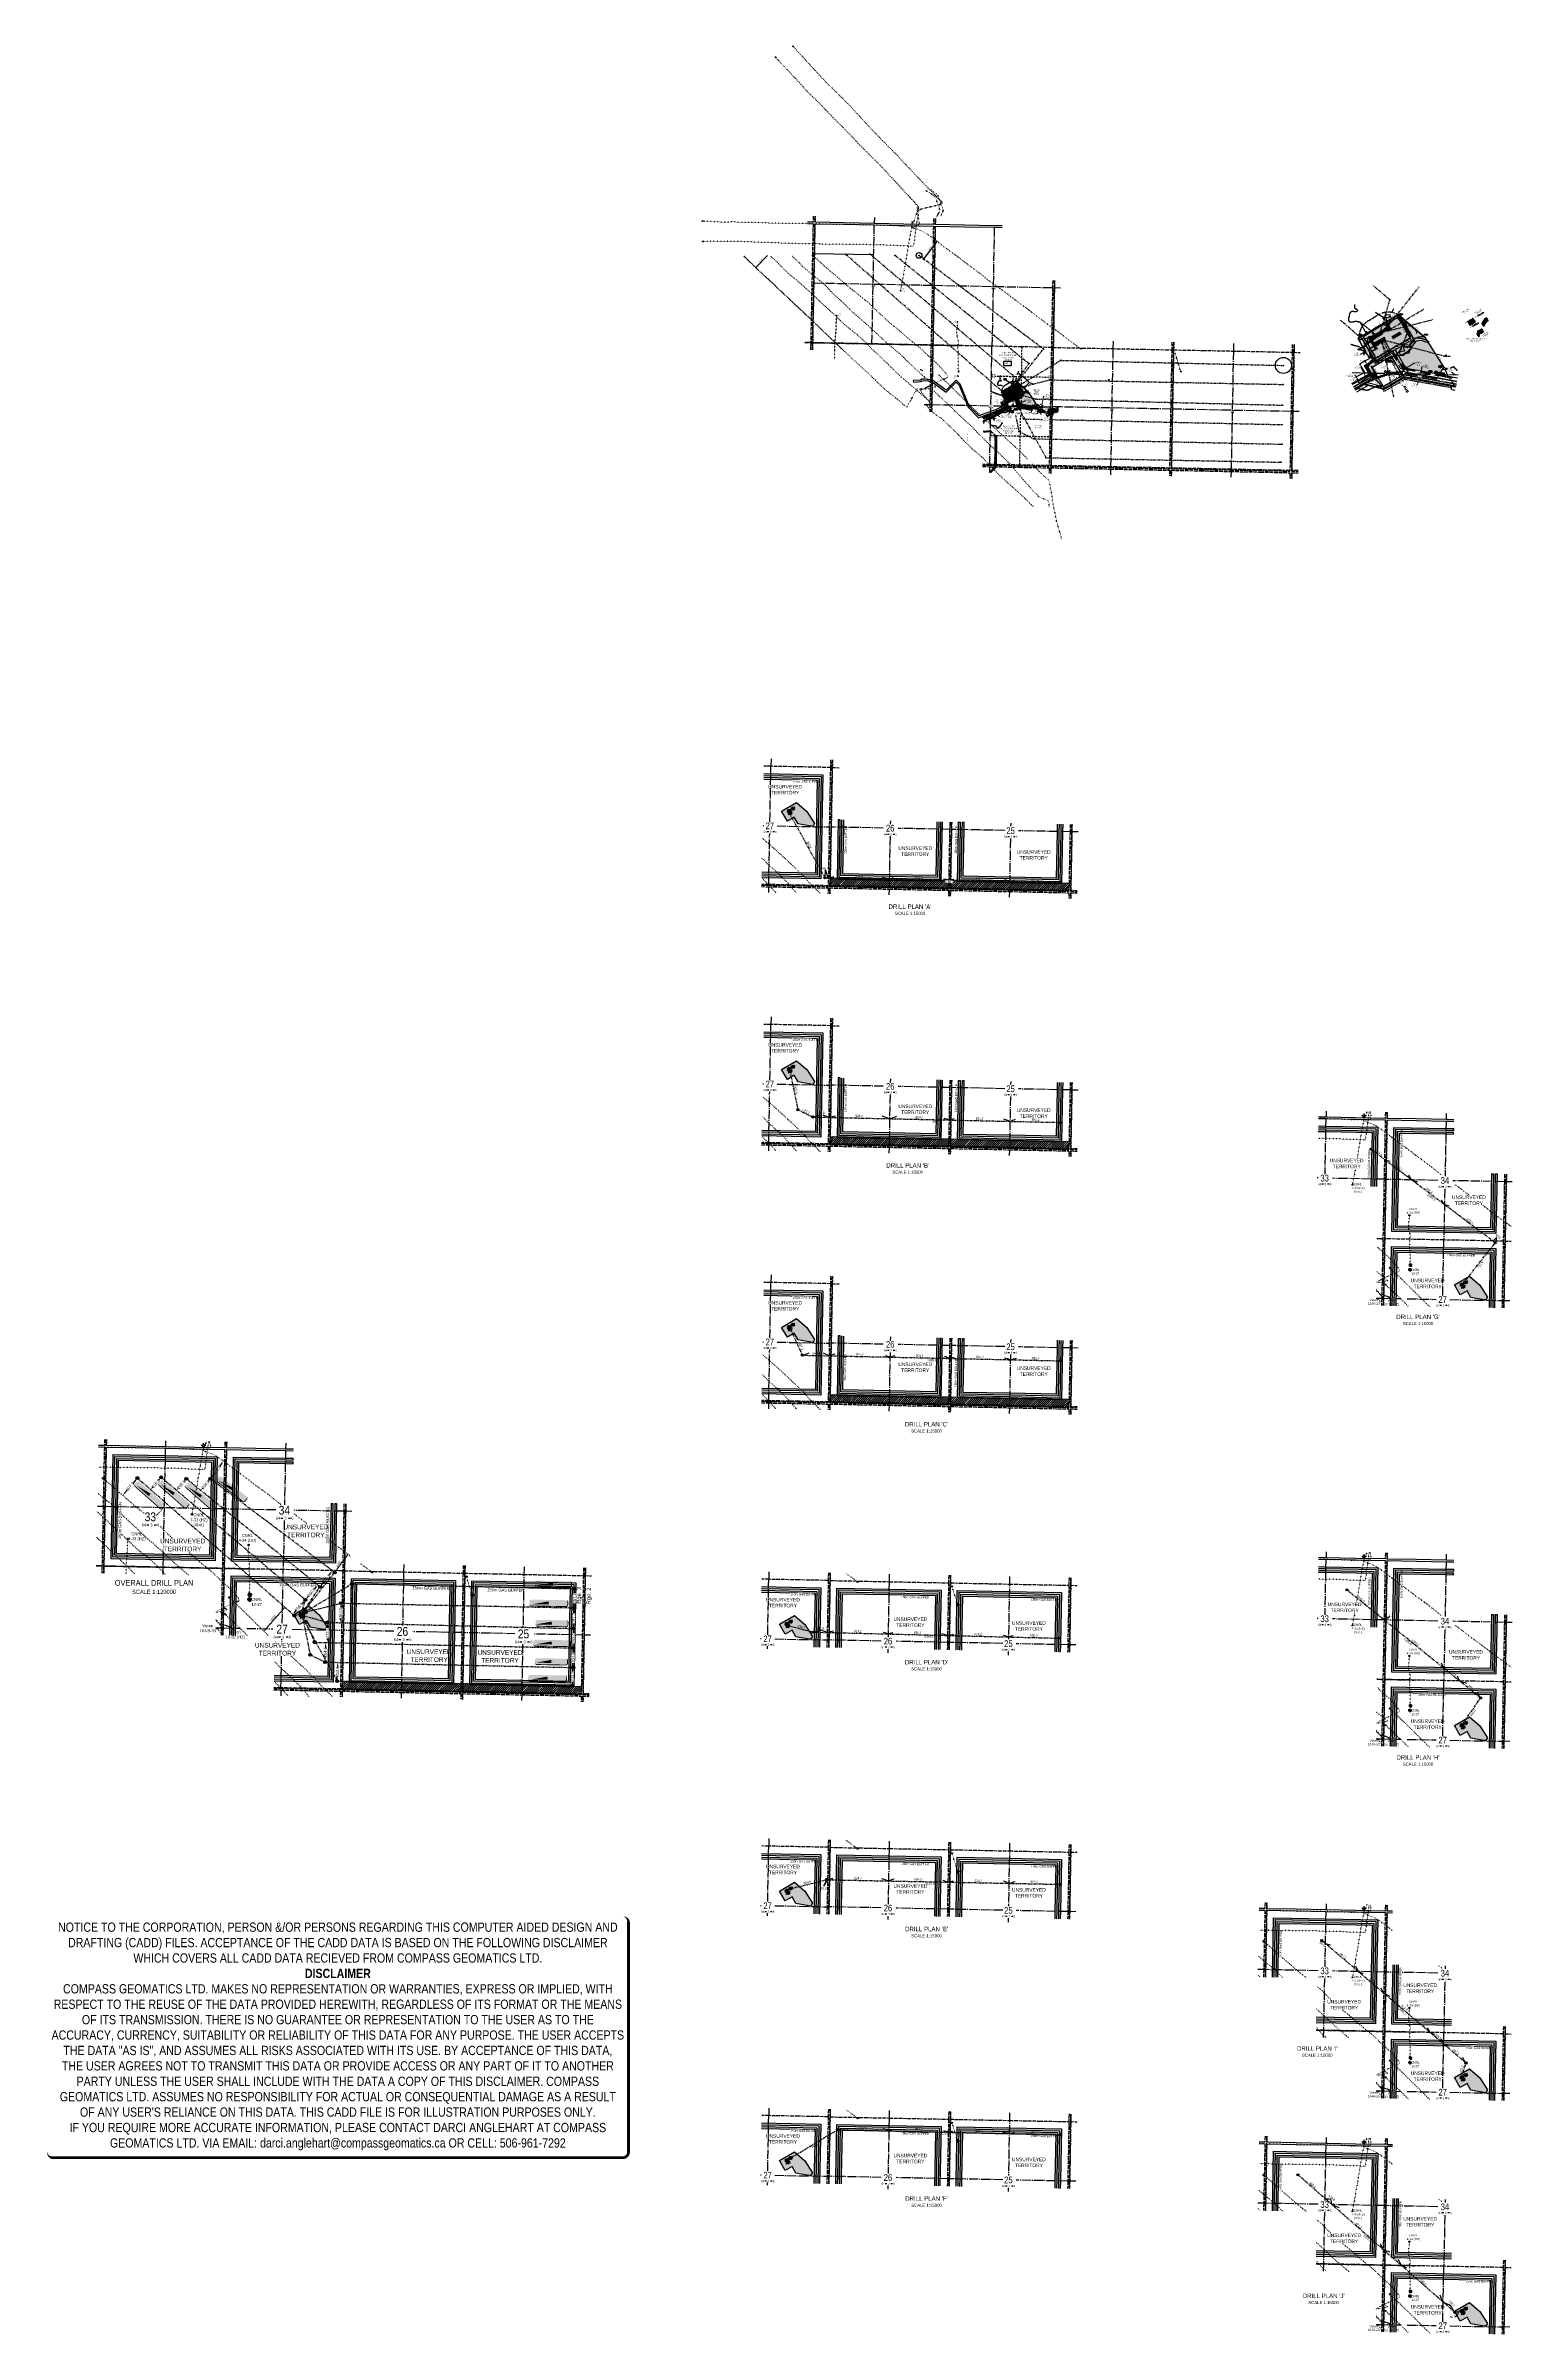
# Model space of a CAD drawing. Extents: x 398953 to 418778, y 6021401 to 6052343.
import ezdxf
from ezdxf.enums import TextEntityAlignment as Align

# ---------------------------------------------------------------- set-up
doc = ezdxf.new("R2018")
doc.units = 0
doc.header["$LTSCALE"] = 5
doc.header["$PDSIZE"] = 0.5
for name, pattern in [('0', [1, 1, 0]), ('foc-ACCESSROAD', [3.75, 2.5, -1.25]), ('foc-BUFFER', [16.75, 15, -1.75]), ('foc-DOT', [1, 0.2, -0.8]), ('foc-DRILLPATH', [14.75, 6, -1.75, 1.75, -1.75, 1.75, -1.75]), ('foc-LSD', [8, 5, -3]), ('foc-QUARTERLINE', [33, 25, -3, 2, -3]), ('foc-TIELINE', [1.875, 1.25, -0.625]), ('foc-TOPO', [1, 0.2, -0.8]), ('foc-TOPO-ephemeral', [6.25, 3.125, -0.625, 0.625, -0.625, 0.625, -0.625]), ('foc-TRAV', [1.875, 1.25, -0.625]), ('foc-UNSURVEYED', [12.5, 10, -2.5]), ('UG_PIPE', [1.875, 1.25, -0.625])]:
    doc.linetypes.add(name, pattern=pattern)
doc.layers.get('Defpoints').update_dxf_attribs({"color": 9})
for name, color, linetype in [('10', 1, 'Continuous'), ('35', 37, 'Continuous'), ('9', 3, 'Continuous'), ('_.undo', 7, 'Continuous'), ('ABADATA-DRILL', 8, 'foc-DOT'), ('ABADATA-DRILL-T', 8, 'Continuous'), ('AS-DRILL', 8, 'foc-DOT'), ('AS-FENCE', 48, 'foc-FENCE'), ('AS-PIPE-AG', 44, 'Continuous'), ('AS-PIPE-UG', 44, 'UG_PIPE'), ('AS-PIPE-UG-T', 44, 'Continuous'), ('AS-ROADS', 254, 'Continuous'), ('AS-SYMBOL', 7, 'Continuous'), ('AS-TARGET-GAS', 182, 'Continuous'), ('AS-TARGET-GAS-H', 181, 'Continuous'), ('AS-TARGET-OIL-H', 131, 'Continuous'), ('AS-UNDERLAY-H', 141, 'Continuous'), ('AUX-BUFFER', 7, 'foc-BUFFER'), ('C-AR', 13, 'foc-ACCESSROAD'), ('C-RW', 13, 'Continuous'), ('C-SYMBOL', 7, 'Continuous'), ('C-WS', 13, 'foc-ACCESSROAD'), ('CG-NOTES', 7, 'Continuous'), ('CG-SIGNATURES', 7, 'Continuous'), ('CTW', 7, 'Continuous'), ('D-TXT', 6, 'Continuous'), ('DETAIL-T', 7, 'Continuous'), ('DRILL-T', 8, 'Continuous'), ('F-RW', 190, 'Continuous'), ('F-WS', 190, 'foc-ACCESSROAD'), ('F-WS-S', 190, 'Continuous'), ('L-BD', 7, 'Continuous'), ('L-BD1', 253, 'Continuous'), ('L-DETAIL-T', 3, 'Continuous'), ('L-MON', 1, 'Continuous'), ('L-QSEC', 8, 'foc-QUARTERLINE'), ('L-ROAD-T', 7, 'Continuous'), ('L-SEC', 7, 'Continuous'), ('L-SECLBL', 7, 'Continuous'), ('L-SECQ', 8, 'foc-QUARTERLINE'), ('L-SECTION-LSD', 7, 'foc-LSD'), ('L-TIE', 7, 'foc-TIELINE'), ('L-USEC', 7, 'foc-UNSURVEYED'), ('locations_46ec34f8-837b-4', 7, 'Continuous'), ('P-BUFFER-PURPLE-H', 191, 'Continuous'), ('P-BUFFER-PURPLE-T', 187, 'Continuous'), ('P-CROSSINGS', 250, 'Continuous'), ('P-ELEVATION', 7, 'Continuous'), ('P-PDRILLPATH', 12, 'foc-DRILLPATH'), ('P-PROPOSED', 10, 'Continuous'), ('P-PROPOSED-H', 21, 'Continuous'), ('P-TRAV', 4, 'foc-TRAV'), ('P-TXT', 4, 'Continuous'), ('T-BUSH', 110, '0'), ('T-CREEK', 160, 'Continuous'), ('T-DRAW', 143, 'foc-TOPO-ephemeral'), ('T-GENERAL', 48, 'foc-TOPO'), ('T-SLOPE', 48, 'Continuous'), ('T-TIE', 201, 'foc-TIELINE'), ('T-WATER-T', 170, 'Continuous'), ('WETLAND', 143, 'Continuous')]:
    doc.layers.add(name, color=color, linetype=linetype)
for name, color, linetype, lineweight in [('AS-GENERAL', 48, 'Continuous', 18), ('C-AR-T', 13, 'Continuous', 9), ('C-RW-T', 13, 'Continuous', 9), ('C-WS-T', 13, 'Continuous', 9), ('F-RW-T', 190, 'Continuous', 9), ('F-WS-T', 190, 'Continuous', 9), ('T-TEXT', 48, 'Continuous', 18), ('T-TIE-T', 201, 'Continuous', 18)]:
    doc.layers.add(name, color=color, linetype=linetype, lineweight=lineweight)
doc.layers.add('DISCLAIMER', color=7, linetype='Continuous', plot=False)
doc.layers.add('Z-DRILL-POINT', color=7, linetype='Continuous', true_color=0x7575ff, plot=False)
doc.styles.add('100L', font='ARIALN.TTF', dxfattribs={"height": 11})
doc.styles.add('175L', font='ARIALN.TTF', dxfattribs={"height": 20})
doc.styles.add('80', font='ARIALN.TTF', dxfattribs={"height": 10})
doc.styles.add('80CG', font='ARIALN.TTF', dxfattribs={"height": 10})
doc.styles.add('80L', font='ARIALN.TTF', dxfattribs={"height": 10})
doc.styles.add('80LS', font='ARIALNI.TTF', dxfattribs={"height": 10})
doc.styles.add('BOLD', font='ARIALNB.TTF')
doc.styles.add('Crossing', font='ARIALN.TTF', dxfattribs={"height": 10})
doc.styles.add('foc-LtypeFont', font='ARIALN.TTF', dxfattribs={"height": 7.35})
doc.styles.add('HRV', font='ARIALN.TTF', dxfattribs={"height": 3})
doc.styles.add('MtXpl_Arial_Narrow', font='ARIALNI.TTF')
doc.styles.add('SIMPLEX', font='ARIALN.TTF')
doc.styles.get("Standard").update_dxf_attribs({"font": 'ARIALN.TTF'})
doc.linetypes.add('foc-FENCE', pattern='A,10,-1,["X",foc-LtypeFont,S=0.2,R=0,X=-0.625,Y=-0.75],-1.24', length=12.24)
doc.linetypes.add('foc-TOPO-flowdirection-NOLINE', pattern='A,0,[">",foc-LtypeFont,S=0.3,R=0,X=0,Y=-0.945],-20,[">",foc-LtypeFont,S=0.3,R=0,X=0,Y=-0.945],0', length=20)
doc.dimstyles.new('CG2011', dxfattribs={"dimscale": 5, "dimtxt": 9, "dimasz": 2, "dimexe": 0.2, "dimexo": 0.0625, "dimgap": 0.5, "dimtad": 0, "dimtih": 1, "dimtoh": 1, "dimzin": 0, "dimdsep": 46, "dimtxsty": '80CG', "dimcen": 0.1, "dimse1": 1, "dimse2": 1, "dimclrd": 256, "dimclrt": 256, "dimaunit": 1, "dimadec": 4, "dimazin": 0, "dimtfac": 0.06, "dimtofl": 0, "dimtmove": 0, "dimatfit": 1, "dimfxl": 0.2, "dimtolj": 1, "dimtzin": 0, "dimlwd": -1, "dimarcsym": 0})
doc.dimstyles.new('COMPASS', dxfattribs={"dimscale": 5, "dimtxt": 10, "dimasz": 2.5, "dimexe": 0.2, "dimexo": 0.0625, "dimgap": 0.5, "dimtad": 0, "dimtih": 1, "dimtoh": 1, "dimzin": 0, "dimdsep": 46, "dimtxsty": '80', "dimcen": 0.1, "dimse1": 1, "dimse2": 1, "dimclrd": 256, "dimclrt": 256, "dimaunit": 1, "dimadec": 4, "dimazin": 0, "dimtfac": 0.06, "dimtofl": 0, "dimtmove": 0, "dimatfit": 1, "dimfxl": 0.2, "dimtolj": 1, "dimtzin": 0, "dimlwd": -1, "dimarcsym": 0})
doc.dimstyles.new('Compass 5 000', dxfattribs={"dimscale": 5, "dimtxt": 9, "dimasz": 2, "dimexe": 0.2, "dimexo": 0.0625, "dimgap": 0.5, "dimtad": 0, "dimtih": 1, "dimtoh": 1, "dimzin": 0, "dimdsep": 46, "dimtxsty": '80CG', "dimcen": 0.1, "dimse1": 1, "dimse2": 1, "dimclrd": 256, "dimclrt": 256, "dimaunit": 1, "dimadec": 4, "dimazin": 0, "dimtfac": 0.06, "dimtofl": 0, "dimtmove": 0, "dimatfit": 1, "dimfxl": 0.2, "dimtolj": 1, "dimtzin": 0, "dimlwd": -1, "dimarcsym": 0})

# ---------------------------------------------------------------- blocks, each defined once
blk = doc.blocks.new('L-SECLBL')
at = {"layer": '9', "color": 7}
for p, q in [((-5.1, -27.8), (-12.3, -27.8)), ((20.7, -27.8), (13.5, -27.8))]:
    blk.add_line(p, q, dxfattribs=at)
at = {"layer": '10', "color": 2, "style": 'SIMPLEX'}
blk.add_attdef('SEC', text='', height=30, dxfattribs=at).set_placement((0, 0), align=Align.MIDDLE)
at = {"layer": '10', "color": 5, "style": '80L'}
blk.add_attdef('TWP', text='', height=9.5, dxfattribs=at).set_placement((-14.4, -27.4), align=Align.MIDDLE_RIGHT)
blk.add_attdef('RGE', text='', height=9.5, dxfattribs=at).set_placement((3.6, -27.4), align=Align.MIDDLE_CENTER)
blk.add_attdef('MER', text='', height=9.5, dxfattribs=at).set_placement((23.2, -27.4), align=Align.MIDDLE_LEFT)
blk = doc.blocks.new('fdia')
at = {"color": 255, "const_width": 1}
blk.add_lwpolyline([(-0.5, 0, 1), (0.5, 0, 1)], format="xyb", close=True, dxfattribs=at)
blk = doc.blocks.new('Fdiaa')
blk.add_blockref('fdia', (0, 0))
blk = doc.blocks.new('fdib')
at = {"color": 1, "const_width": 1.6}
blk.add_lwpolyline([(-0.4, 0, 1), (0.4, 0, 1)], format="xyb", close=True, dxfattribs=at)
at = {"color": 1}
blk.add_circle((0, 0), 0.8, dxfattribs=at)
blk = doc.blocks.new('Fdibb')
blk.add_blockref('fdib', (0, 0))
blk = doc.blocks.new('fdicc')
for name in ['Fdibb', 'Fdiaa']:
    blk.add_blockref(name, (0, 0))
blk = doc.blocks.new('FDI')
blk.add_blockref('fdicc', (0, 0))
blk = doc.blocks.new('STRIA')
blk.add_hatch(color=255).paths.add_polyline_path([(0, 1.5), (-1.5, -0.9), (1.4, -0.9)])
blk = doc.blocks.new('STRIAA')
blk.add_blockref('STRIA', (0, 0))
blk = doc.blocks.new('STRIB')
at = {"color": 1}
blk.add_solid([(-1.1, -0.7), (0, 1.1), (1, -0.7)], dxfattribs=at)
blk = doc.blocks.new('STRIBB')
blk.add_blockref('STRIB', (0, 0))
blk = doc.blocks.new('STRICC')
for name in ['STRIAA', 'STRIBB']:
    blk.add_blockref(name, (0, 0))
blk = doc.blocks.new('fdspike')
blk.add_blockref('STRICC', (0, 0))
blk = doc.blocks.new('TRIA')
blk.add_hatch(color=255).paths.add_polyline_path([(0, 1.5), (-1.5, -0.9), (1.4, -0.9)])
blk = doc.blocks.new('TRIAA')
blk.add_blockref('TRIA', (0, 0))
blk = doc.blocks.new('TRIB')
at = {"color": 1}
blk.add_lwpolyline([(-1.1, -0.7), (0, 1.1), (1, -0.7)], close=True, dxfattribs=at)
blk = doc.blocks.new('TRIBB')
blk.add_blockref('TRIB', (0, 0))
blk = doc.blocks.new('TRICC')
for name in ['TRIAA', 'TRIBB']:
    blk.add_blockref(name, (0, 0))
blk = doc.blocks.new('plspike')
blk.add_blockref('TRICC', (0, 0))
blk = doc.blocks.new('*D46')
at = {"layer": 'Defpoints', "color": 0, "transparency": 16777216}
for p in [(411930, 6047530), (411937, 6047534), (411942, 6047525)]:
    blk.add_point(p, dxfattribs=at)
at = {"layer": 'P-TXT', "transparency": 16777216}
for p, q in [((411913, 6047561), (411903, 6047561)), ((411925, 6047539), (411913, 6047561)), ((411941, 6047513), (411946, 6047504))]:
    blk.add_line(p, q, dxfattribs=at)
for points in [[(411927, 6047539), (411924, 6047538), (411930, 6047530)], [(411942, 6047514), (411939, 6047512), (411935, 6047521)]]:
    blk.add_solid(points, dxfattribs=at)
at = {"layer": 'P-TXT', "transparency": 16777216, "insert": (411875, 6047561), "char_height": 10, "attachment_point": 5, "style": '80CG'}
blk.add_mtext('\\A1;10.00 A/R', dxfattribs=at)
blk = doc.blocks.new('xing2')
h = blk.add_hatch(color=50)
h.dxf.hatch_style = 1
edge = h.paths.add_edge_path()
edge.add_ellipse((0, 0), major_axis=(-12.5, 0), ratio=0.816297, start_angle=0, end_angle=360)
h = blk.add_hatch(color=250)
h.dxf.hatch_style = 1
edge = h.paths.add_edge_path()
edge.add_ellipse((0, -2), major_axis=(-12.5, 0), ratio=0.816297, start_angle=0, end_angle=180)
edge.add_line((12, -2), (12, 0))
edge.add_ellipse((0, 0), major_axis=(-12.5, 0), ratio=0.816297, start_angle=0, end_angle=180, ccw=False)
edge.add_line((-12, 0), (-12, -2))
at = {"color": 250}
blk.add_ellipse((0, 0), major_axis=(-12.5, 0), ratio=0.816297, dxfattribs=at)
blk.add_ellipse((0, -2), major_axis=(-12.5, 0), ratio=0.816297, start_param=0, end_param=3.141593, dxfattribs=at)
at = {"color": 250, "style": 'Crossing'}
blk.add_attdef('CROSSING', text='', height=9, dxfattribs=at).set_placement((0, 0), align=Align.MIDDLE_CENTER)
at = {"color": 250, "style": 'Crossing', "flags": 1}
for tag, p in [('DESCRIPTION', (0, -26)), ('LOCATION', (0, -39)), ('DWG_REF', (0, -53)), ('OWNER', (0, -12))]:
    blk.add_attdef(tag, text='', height=9, dxfattribs=at).set_placement(p, align=Align.MIDDLE_CENTER)
blk = doc.blocks.new('HRV_Box')
blk.add_lwpolyline([(-44, 30), (45, 30, -0.414214), (50, 25), (50, -27, -0.414214), (45, -32), (-44, -32, -0.414214), (-49, -27), (-49, 25, -0.414214)], format="xyb", close=True)
at = {"const_width": 5, "flags": 128}
blk.add_lwpolyline([(-44, -34), (45, -34, 0.414214), (53, -27), (53, 25)], format="xyb", dxfattribs=at)
at = {"layer": 'CTW', "color": 5, "style": '80L'}
blk.add_text('SUBJECT TO', height=9.5, dxfattribs=at).set_placement((1, 12), align=Align.BOTTOM_CENTER)
at = {"layer": 'CTW', "color": 3, "style": 'HRV'}
blk.add_text('HRV', height=15, dxfattribs=at).set_placement((-12, -1), align=Align.MIDDLE_CENTER)
blk.add_attdef('0', text='', height=15, dxfattribs=at).set_placement((31, -1), align=Align.MIDDLE_CENTER)
at = {"layer": 'CTW', "color": 7, "style": '80L'}
blk.add_attdef('(N.W.1/4 00)', text='', height=7.12, dxfattribs=at).set_placement((1, -26), align=Align.BOTTOM_CENTER)
blk = doc.blocks.new('GAS')
h = blk.add_hatch(color=255)
h.dxf.hatch_style = 1
edge = h.paths.add_edge_path()
edge.add_arc((0, 0), 0.9, 0, 360)
for p, q in [((-0.8, 0), (-1.6, 0)), ((-0.6, 0.6), (-1.1, 1.1)), ((0, 0.8), (0, 1.6)), ((0.6, 0.6), (1.1, 1.1)), ((1.6, 0), (0.8, 0)), ((-0.6, -0.6), (-1.1, -1.1)), ((0, -0.8), (0, -1.6)), ((1.1, -1.1), (0.6, -0.6))]:
    blk.add_line(p, q)
blk.add_circle((0, 0), 0.8)
blk = doc.blocks.new('riser')
h = blk.add_hatch(color=255)
h.dxf.hatch_style = 1
edge = h.paths.add_edge_path()
edge.add_arc((0, 0), 0.7, 0, 360)
blk.add_hatch(color=48).paths.add_polyline_path([(0.6, -0.2), (-0.6, -0.2, 0.774597)])
at = {"color": 48}
blk.add_line((-0.6, -0.2), (0.6, -0.2), dxfattribs=at)
blk.add_circle((0, 0), 0.6, dxfattribs=at)
blk = doc.blocks.new('*D50')
at = {"layer": 'C-AR-T', "transparency": 16777216}
for p, q in [((417498, 6047761), (417488, 6047761)), ((417504, 6047790), (417498, 6047761)), ((417512, 6047834), (417514, 6047843))]:
    blk.add_line(p, q, dxfattribs=at)
for points in [[(417502, 6047790), (417505, 6047789), (417506, 6047800)], [(417510, 6047834), (417514, 6047833), (417510, 6047824)]]:
    blk.add_solid(points, dxfattribs=at)
at = {"layer": 'Defpoints', "color": 0, "transparency": 16777216}
for p in [(417506, 6047800), (417866, 6047734), (417870, 6047758)]:
    blk.add_point(p, dxfattribs=at)
at = {"layer": 'C-AR-T', "transparency": 16777216, "insert": (417454, 6047761), "char_height": 10, "attachment_point": 5, "style": '80CG'}
blk.add_mtext('\\A1;Veren\\P10.00 A/R\\PLOC 200505', dxfattribs=at)
blk = doc.blocks.new('*D51')
at = {"layer": 'Defpoints', "color": 0, "transparency": 16777216}
for p in [(416815, 6048040), (416856, 6048064), (416868, 6048043)]:
    blk.add_point(p, dxfattribs=at)
at = {"layer": 'P-TXT', "transparency": 16777216}
for p, q in [((416790, 6048083), (416780, 6048083)), ((416810, 6048049), (416790, 6048083)), ((416833, 6048010), (416838, 6048002))]:
    blk.add_line(p, q, dxfattribs=at)
for points in [[(416811, 6048050), (416808, 6048048), (416815, 6048040)], [(416834, 6048011), (416831, 6048009), (416827, 6048019)]]:
    blk.add_solid(points, dxfattribs=at)
at = {"layer": 'P-TXT', "transparency": 16777216, "insert": (416753, 6048083), "char_height": 10, "attachment_point": 5, "style": '80CG'}
blk.add_mtext('\\A1;10.00 A/R', dxfattribs=at)
blk = doc.blocks.new('*U54')
h = blk.add_hatch(color=50)
edge = h.paths.add_edge_path()
edge.add_line((-36.5, -20), (36.5, -20))
edge.add_arc((36.5, -14), 6, 270, 360)
edge.add_line((42.5, -14), (42.5, 12.5))
edge.add_arc((36.5, 12.5), 6, 0, 90)
edge.add_line((36.5, 18.5), (-36.5, 18.5))
edge.add_arc((-36.5, 12.5), 6, 90, 180)
edge.add_line((-42.5, 12.5), (-42.5, -14))
edge.add_arc((-36.5, -14), 6, 180, 270)
at = {"color": 240, "flags": 128}
blk.add_lwpolyline([(-36.5, -20, 3, 3, 0), (36.5, -20, 3, 3, 0.4142136), (42.5, -14, 3, 3, 0), (42.5, 12.5, 3, 0, 0.4142136), (36.5, 18.5, 0, 0, 0), (-36.5, 18.5, 0, 0, 0.4142136), (-42.5, 12.5, 0, 0, 0), (-42.5, -14, 0, 3, 0.4142136)], format="xyseb", close=True, dxfattribs=at)
at = {"color": 240, "lineweight": 30, "flags": 104}
blk.add_attdef('ENTER_TEXT', text='', height=10, dxfattribs=at).set_placement((0, 0), align=Align.MIDDLE_CENTER)
blk = doc.blocks.new('wa')
at = {"layer": 'P-ELEVATION'}
h = blk.add_hatch(color=111, dxfattribs=at)
h.dxf.hatch_style = 1
edge = h.paths.add_edge_path()
edge.add_arc((-17, -4), 6.1, 215, 325)
edge.add_arc((-7, -4), 6.1, 215, 325)
edge.add_arc((3, -4), 6.1, 215, 325)
edge.add_arc((13, -4), 6.1, 215, 325)
edge.add_arc((18, -4), 4.32, 263.4336, 373.4336)
edge.add_arc((19, 2), 6.1, 305, 415)
edge.add_arc((17, 4), 5.69, 30.6955, 140.6955)
edge.add_arc((8, 4), 6.1, 35, 145)
edge.add_arc((-2, 4), 6.1, 35, 145)
edge.add_arc((-12, 4), 6.1, 35, 145)
edge.add_arc((-18, 4), 4.33, 75.4261, 185.4261)
edge.add_arc((-18, -2), 6.96, 125, 235)
at = {"color": 240, "flags": 128}
blk.add_lwpolyline([(-22, -8, 0.520567), (-12, -8, 0.520567), (-2, -8, 0.520567), (8, -8, 0.520567), (18, -8, 0.520567), (22, -3, 0.520567), (22, 7, 0.520567), (13, 8, 0.520567), (3, 8, 0.520567), (-7, 8, 0.520567), (-17, 8, 0.520567), (-22, 3, 0.520567)], format="xyb", close=True, dxfattribs=at)
at = {"layer": 'P-ELEVATION', "color": 240, "flags": 128}
blk.add_lwpolyline([(0, 0, 12.5, 0, 0), (-12, -6, 0, 0, 0)], format="xyseb", dxfattribs=at)
at = {"layer": 'P-ELEVATION', "color": 240, "style": '80'}
blk.add_attdef('ELEVATION', text='', height=10, dxfattribs=at).set_placement((0, 0), align=Align.MIDDLE_CENTER)
blk = doc.blocks.new('we')
at = {"layer": 'P-ELEVATION'}
h = blk.add_hatch(color=111, dxfattribs=at)
h.dxf.hatch_style = 1
edge = h.paths.add_edge_path()
edge.add_ellipse((0, 0), major_axis=(-24.4, 0), ratio=0.410256, start_angle=0, end_angle=360)
at = {"layer": 'P-ELEVATION', "color": 7, "flags": 128}
blk.add_lwpolyline([(0, 0, 12.5, 0, 0), (-12, -6, 0, 0, 0)], format="xyseb", dxfattribs=at)
at = {"layer": 'P-ELEVATION', "color": 7}
blk.add_ellipse((0, 0), major_axis=(-24.4, 0), ratio=0.410256, dxfattribs=at)
at = {"layer": 'P-ELEVATION', "style": '80'}
blk.add_attdef('ELEVATION', text='', height=10, dxfattribs=at).set_placement((0, 0), align=Align.MIDDLE_CENTER)
blk = doc.blocks.new('*U53')
at = {"layer": 'P-ELEVATION'}
h = blk.add_hatch(color=111, dxfattribs=at)
h.dxf.hatch_style = 1
edge = h.paths.add_edge_path()
edge.add_arc((-17, -4), 6.1, 215, 325)
edge.add_arc((-7, -4), 6.1, 215, 325)
edge.add_arc((3, -4), 6.1, 215, 325)
edge.add_arc((13, -4), 6.1, 215, 325)
edge.add_arc((18, -4), 4.32, 263.4336, 373.4336)
edge.add_arc((19, 2), 6.1, 305, 415)
edge.add_arc((17, 4), 5.69, 30.6955, 140.6955)
edge.add_arc((8, 4), 6.1, 35, 145)
edge.add_arc((-2, 4), 6.1, 35, 145)
edge.add_arc((-12, 4), 6.1, 35, 145)
edge.add_arc((-18, 4), 4.33, 75.4261, 185.4261)
edge.add_arc((-18, -2), 6.96, 125, 235)
at = {"color": 240, "flags": 128}
blk.add_lwpolyline([(-22, -8, 0.520567), (-12, -8, 0.520567), (-2, -8, 0.520567), (8, -8, 0.520567), (18, -8, 0.520567), (22, -3, 0.520567), (22, 7, 0.520567), (13, 8, 0.520567), (3, 8, 0.520567), (-7, 8, 0.520567), (-17, 8, 0.520567), (-22, 3, 0.520567)], format="xyb", close=True, dxfattribs=at)
at = {"layer": 'P-ELEVATION', "color": 240, "flags": 128}
blk.add_lwpolyline([(0, 0, 12.5, 0, 0), (26, -20, 0, 0, 0)], format="xyseb", dxfattribs=at)
at = {"layer": 'P-ELEVATION', "color": 240, "style": '80'}
blk.add_attdef('ELEVATION', text='', height=10, dxfattribs=at).set_placement((0, 0), align=Align.MIDDLE_CENTER)
blk = doc.blocks.new('*U52')
at = {"layer": 'P-ELEVATION'}
h = blk.add_hatch(color=111, dxfattribs=at)
h.dxf.hatch_style = 1
edge = h.paths.add_edge_path()
edge.add_ellipse((0, 0), major_axis=(-24.4, 0), ratio=0.410256, start_angle=0, end_angle=360)
at = {"layer": 'P-ELEVATION', "color": 7, "flags": 128}
blk.add_lwpolyline([(0, 0, 12.5, 0, 0), (58, 32, 0, 0, 0)], format="xyseb", dxfattribs=at)
at = {"layer": 'P-ELEVATION', "color": 7}
blk.add_ellipse((0, 0), major_axis=(-24.4, 0), ratio=0.410256, dxfattribs=at)
at = {"layer": 'P-ELEVATION', "style": '80'}
blk.add_attdef('ELEVATION', text='', height=10, dxfattribs=at).set_placement((0, 0), align=Align.MIDDLE_CENTER)
blk = doc.blocks.new('TEMP')
h = blk.add_hatch(color=255)
h.dxf.hatch_style = 1
h.paths.add_polyline_path([(0, 0.3), (-0.7, 1.2), (-0.7, 0.7), (-1.2, 0.7), (-0.3, 0), (-1.2, -0.7), (-0.7, -0.7), (-0.7, -1.2), (0, -0.3), (0.7, -1.2), (0.7, -0.7), (1.2, -0.7), (0.3, 0), (1.2, 0.7), (0.7, 0.7), (0.7, 1.2)])
h.paths.add_polyline_path([(0.6, 0.8), (0.6, 0.6), (0.8, 0.6), (0.1, 0), (0.8, -0.6), (0.6, -0.6), (0.6, -0.8), (0, -0.1), (-0.6, -0.8), (-0.6, -0.6), (-0.8, -0.6), (-0.1, 0), (-0.8, 0.6), (-0.6, 0.6), (-0.6, 0.8), (0, 0.1)], flags=16)
h = blk.add_hatch(color=1)
h.dxf.hatch_style = 1
h.paths.add_polyline_path([(0, 0.1), (-0.6, 0.8), (-0.6, 0.6), (-0.8, 0.6), (-0.1, 0), (-0.8, -0.6), (-0.6, -0.6), (-0.6, -0.8), (0, -0.1), (0.6, -0.8), (0.6, -0.6), (0.8, -0.6), (0.1, 0), (0.8, 0.6), (0.6, 0.6), (0.6, 0.8)])
at = {"color": 1}
for p, q in [((-0.1, 0), (0.1, 0)), ((0, 0.1), (0, -0.1))]:
    blk.add_line(p, q, dxfattribs=at)
at = {"color": 255, "flags": 128}
blk.add_lwpolyline([(-0.3, 0), (-1.2, 0.7), (-0.7, 0.7), (-0.7, 1.2), (0, 0.3), (0.7, 1.2), (0.7, 0.7), (1.2, 0.7), (0.3, 0), (1.2, -0.7), (0.7, -0.7), (0.7, -1.2), (0, -0.3), (-0.7, -1.2), (-0.7, -0.7), (-1.2, -0.7)], close=True, dxfattribs=at)
at = {"color": 1, "flags": 128}
blk.add_lwpolyline([(-0.1, 0), (-0.8, 0.6), (-0.6, 0.6), (-0.6, 0.8), (0, 0.1), (0.6, 0.8), (0.6, 0.6), (0.8, 0.6), (0.1, 0), (0.8, -0.6), (0.6, -0.6), (0.6, -0.8), (0, -0.1), (-0.6, -0.8), (-0.6, -0.6), (-0.8, -0.6)], close=True, dxfattribs=at)
blk = doc.blocks.new('BH-Existing')
at = {"layer": 'ABADATA-DRILL-T'}
h = blk.add_hatch(color=256, dxfattribs=at)
h.dxf.hatch_style = 1
edge = h.paths.add_edge_path()
edge.add_arc((0, 0), 0.5, 0, 360)
blk.add_circle((0, 0), 0.5, dxfattribs=at)
blk = doc.blocks.new('GABD')
for p, q in [((-0.8, 0), (-1.6, 0)), ((0, 0.8), (0, 1.6)), ((1.6, 0), (0.8, 0)), ((0, -0.8), (0, -1.6))]:
    blk.add_line(p, q)
blk.add_circle((0, 0), 0.8)
blk = doc.blocks.new('*D59')
at = {"layer": 'C-RW-T', "transparency": 16777216}
for p, q in [((416733, 6047995), (416723, 6047995)), ((416792, 6047887), (416733, 6047995)), ((416825, 6047826), (416830, 6047817))]:
    blk.add_line(p, q, dxfattribs=at)
at = {"layer": 'C-RW-T', "linetype": 'Continuous', "transparency": 16777216}
for points in [[(416793, 6047888), (416790, 6047886), (416796, 6047878)], [(416826, 6047826), (416824, 6047825), (416820, 6047834)]]:
    blk.add_solid(points, dxfattribs=at)
at = {"layer": 'C-RW-T', "linetype": 'Continuous', "transparency": 16777216, "insert": (416683, 6047995), "char_height": 10, "attachment_point": 5, "style": '80CG', "bg_fill": 3, "box_fill_scale": 1.1, "bg_fill_color": 256, "bg_fill_true_color": 13158600, "bg_fill_transparency": 0}
blk.add_mtext('\\A1;Veren\\P20.00 P/L R/W\\PPLA 151378', dxfattribs=at)
at = {"layer": 'Defpoints', "color": 0, "linetype": 'Continuous', "transparency": 16777216}
for p in [(416806, 6047883), (416796, 6047878), (416830, 6047840)]:
    blk.add_point(p, dxfattribs=at)
blk = doc.blocks.new('*U60')
at = {"layer": '35', "color": 3}
blk.add_circle((0, 0), 10, dxfattribs=at)
at = {"layer": '35', "color": 3, "lineweight": 30, "flags": 104}
blk.add_attdef('RP', text='', height=10, dxfattribs=at).set_placement((-16, -17), align=Align.MIDDLE_CENTER)
blk = doc.blocks.new('*U61')
at = {"layer": '35', "color": 3}
blk.add_circle((0, 0), 10, dxfattribs=at)
at = {"layer": '35', "color": 3, "lineweight": 30, "flags": 104}
blk.add_attdef('RP', text='', height=10, dxfattribs=at).set_placement((-22, 6), align=Align.MIDDLE_CENTER)
blk = doc.blocks.new('PIG')
h = blk.add_hatch(color=255)
h.dxf.hatch_style = 1
edge = h.paths.add_edge_path()
edge.add_arc((0, 0), 0.85, 0, 360)
at = {"layer": 'AS-SYMBOL'}
h = blk.add_hatch(color=13, dxfattribs=at)
h.dxf.hatch_style = 1
h.paths.add_polyline_path([(-0.1, 0, 1), (-0.6, 0, 1)])
h = blk.add_hatch(color=13, dxfattribs=at)
h.dxf.hatch_style = 1
h.paths.add_polyline_path([(0.1, 0, 1), (0.6, 0, 1)])
at = {"layer": 'AS-SYMBOL', "color": 13}
for centre, radius in [((0, 0), 0.75), ((-0.3, 0), 0.225), ((0.3, 0), 0.225)]:
    blk.add_circle(centre, radius, dxfattribs=at)
blk = doc.blocks.new('WC')
at = {"layer": 'L-MON'}
h = blk.add_hatch(color=255, dxfattribs=at)
h.dxf.hatch_style = 1
edge = h.paths.add_edge_path()
edge.add_arc((0, 0), 0.9, 0, 360)
at = {"layer": 'L-MON', "color": 240, "flags": 128}
for points in [[(-0.6, 0.5), (-1.2, 1.1)], [(0.5, 0.6), (1.1, 1.2)], [(-1.2, -1.2), (-0.6, -0.6)], [(1.2, -1.2), (0.6, -0.6)]]:
    blk.add_lwpolyline(points, dxfattribs=at)
at = {"layer": 'L-MON', "color": 240}
for radius in [0.8, 0.373]:
    blk.add_circle((0, 0), radius, dxfattribs=at)
blk = doc.blocks.new('A$Cb38fb1e0')
at = {"layer": 'ABADATA-DRILL-T', "xscale": 20.00872160165876, "yscale": 20.00872160165876, "zscale": 40.01744320331753}
blk.add_blockref('BH-Existing', (0, 0), dxfattribs=at)
blk = doc.blocks.new('*U56')
h = blk.add_hatch(color=254)
edge = h.paths.add_edge_path()
edge.add_line((-56.5, -11.5), (56.5, -11.5))
edge.add_arc((56.5, -5.5), 6, 270, 360)
edge.add_line((62.5, -5.5), (62.5, 4))
edge.add_arc((56.5, 4), 6, 0, 90)
edge.add_line((56.5, 10), (-56.5, 10))
edge.add_arc((-56.5, 4), 6, 90, 180)
edge.add_line((-62.5, 4), (-62.5, -5.5))
edge.add_arc((-56.5, -5.5), 6, 180, 270)
at = {"color": 1, "flags": 128}
blk.add_lwpolyline([(-56.5, -11.5, 3, 3, 0), (56.5, -11.5, 3, 3, 0.414214), (62.5, -5.5, 3, 3, 0), (62.5, 4, 3, 0, 0.414214), (56.5, 10, 0, 0, 0), (-56.5, 10, 0, 0, 0.414214), (-62.5, 4, 0, 0, 0), (-62.5, -5.5, 0, 3, 0.414214)], format="xyseb", close=True, dxfattribs=at)
blk.add_lwpolyline([(-55.1, -5.7, 0, 10, 0), (0, 0, 5, 5, 0)], format="xyseb", dxfattribs=at)
at = {"color": 1, "lineweight": 30, "flags": 104}
blk.add_attdef('ENTER_TEXT', text='', height=10, dxfattribs=at).set_placement((-0.3, 0), align=Align.MIDDLE_CENTER)
blk = doc.blocks.new('*U76')
h = blk.add_hatch(color=254)
edge = h.paths.add_edge_path()
edge.add_line((-54, -11.5), (54, -11.5))
edge.add_arc((54, -5.5), 6, 270, 360)
edge.add_line((60, -5.5), (60, 4))
edge.add_arc((54, 4), 6, 0, 90)
edge.add_line((54, 10), (-54, 10))
edge.add_arc((-54, 4), 6, 90, 180)
edge.add_line((-60, 4), (-60, -5.5))
edge.add_arc((-54, -5.5), 6, 180, 270)
at = {"color": 1, "flags": 128}
blk.add_lwpolyline([(-54, -11.5, 3, 3, 0), (54, -11.5, 3, 3, 0.414214), (60, -5.5, 3, 3, 0), (60, 4, 3, 0, 0.414214), (54, 10, 0, 0, 0), (-54, 10, 0, 0, 0.414214), (-60, 4, 0, 0, 0), (-60, -5.5, 0, 3, 0.414214)], format="xyseb", close=True, dxfattribs=at)
blk.add_lwpolyline([(-55.1, -5.7, 0, 10, 0), (0, 0, 5, 5, 0)], format="xyseb", dxfattribs=at)
at = {"color": 1, "lineweight": 30, "flags": 104}
blk.add_attdef('ENTER_TEXT', text='', height=10, dxfattribs=at).set_placement((-0.3, 0), align=Align.MIDDLE_CENTER)
blk = doc.blocks.new('*U57')
h = blk.add_hatch(color=254)
edge = h.paths.add_edge_path()
edge.add_line((-59, -11.5), (59, -11.5))
edge.add_arc((59, -5.5), 6, 270, 360)
edge.add_line((65, -5.5), (65, 4))
edge.add_arc((59, 4), 6, 0, 90)
edge.add_line((59, 10), (-59, 10))
edge.add_arc((-59, 4), 6, 90, 180)
edge.add_line((-65, 4), (-65, -5.5))
edge.add_arc((-59, -5.5), 6, 180, 270)
at = {"color": 1, "flags": 128}
blk.add_lwpolyline([(-59, -11.5, 3, 3, 0), (59, -11.5, 3, 3, 0.414214), (65, -5.5, 3, 3, 0), (65, 4, 3, 0, 0.414214), (59, 10, 0, 0, 0), (-59, 10, 0, 0, 0.414214), (-65, 4, 0, 0, 0), (-65, -5.5, 0, 3, 0.414214)], format="xyseb", close=True, dxfattribs=at)
blk.add_lwpolyline([(-55.1, -5.7, 0, 10, 0), (0, 0, 5, 5, 0)], format="xyseb", dxfattribs=at)
at = {"color": 1, "lineweight": 30, "flags": 104}
blk.add_attdef('ENTER_TEXT', text='', height=10, dxfattribs=at).set_placement((-0.3, 0), align=Align.MIDDLE_CENTER)
blk = doc.blocks.new('*U58')
h = blk.add_hatch(color=254)
edge = h.paths.add_edge_path()
edge.add_line((-49, -11.5), (49, -11.5))
edge.add_arc((49, -5.5), 6, 270, 360)
edge.add_line((55, -5.5), (55, 4))
edge.add_arc((49, 4), 6, 0, 90)
edge.add_line((49, 10), (-49, 10))
edge.add_arc((-49, 4), 6, 90, 180)
edge.add_line((-55, 4), (-55, -5.5))
edge.add_arc((-49, -5.5), 6, 180, 270)
at = {"color": 1, "flags": 128}
blk.add_lwpolyline([(-55.1, -5.7, 0, 10, 0), (0, 0, 5, 5, 0)], format="xyseb", dxfattribs=at)
blk.add_lwpolyline([(-49, -11.5, 3, 3, 0), (49, -11.5, 3, 3, 0.414214), (55, -5.5, 3, 3, 0), (55, 4, 3, 0, 0.414214), (49, 10, 0, 0, 0), (-49, 10, 0, 0, 0.414214), (-55, 4, 0, 0, 0), (-55, -5.5, 0, 3, 0.414214)], format="xyseb", close=True, dxfattribs=at)
at = {"color": 1, "lineweight": 30, "flags": 104}
blk.add_attdef('ENTER_TEXT', text='', height=10, dxfattribs=at).set_placement((-0.3, 0), align=Align.MIDDLE_CENTER)
blk = doc.blocks.new('plbh')
at = {"layer": 'L-MON'}
h = blk.add_hatch(color=255, dxfattribs=at)
h.dxf.hatch_style = 1
edge = h.paths.add_edge_path()
edge.add_arc((0, 0), 1.16, 0, 360)
h = blk.add_hatch(color=256, dxfattribs=at)
h.dxf.hatch_style = 1
h.paths.add_polyline_path([(-0.96, 0, 1), (0.96, 0, 1)])
h.paths.add_polyline_path([(0.91, 0, -1), (-0.91, 0, -1)], flags=16)
h.paths.add_polyline_path([(0.45, 0, -1), (-0.45, 0, -1)], flags=0)
h = blk.add_hatch(color=256, dxfattribs=at)
h.dxf.hatch_style = 1
h.paths.add_polyline_path([(-0.45, 0, 1), (0.45, 0, 1)])
h.paths.add_polyline_path([(0.4, 0, -1), (-0.4, 0, -1)], flags=16)
at = {"layer": 'L-MON', "color": 240}
for radius in [0.96, 0.91, 0.45, 0.4]:
    blk.add_circle((0, 0), radius, dxfattribs=at)
blk = doc.blocks.new('*D64')
at = {"layer": 'C-AR-T', "transparency": 16777216}
for p, q in [((411808, 6047386), (411803, 6047395)), ((411824, 6047361), (411841, 6047332)), ((411841, 6047332), (411851, 6047332))]:
    blk.add_line(p, q, dxfattribs=at)
for points in [[(411810, 6047387), (411807, 6047385), (411814, 6047378)], [(411825, 6047361), (411822, 6047360), (411819, 6047369)]]:
    blk.add_solid(points, dxfattribs=at)
at = {"layer": 'Defpoints', "color": 0, "transparency": 16777216}
for p in [(411800, 6047369), (411805, 6047361), (411819, 6047369)]:
    blk.add_point(p, dxfattribs=at)
at = {"layer": 'C-AR-T', "transparency": 16777216, "insert": (411885, 6047332), "char_height": 10, "width": 390.65, "attachment_point": 5, "style": '80CG'}
blk.add_mtext('\\A1;Veren\\P10.00 A/R\\PLOC 901296', dxfattribs=at)
blk = doc.blocks.new('*D65')
at = {"layer": 'C-AR-T', "transparency": 16777216}
for p, q in [((411742, 6047338), (411737, 6047347)), ((411754, 6047316), (411779, 6047273)), ((411779, 6047273), (411789, 6047273))]:
    blk.add_line(p, q, dxfattribs=at)
for points in [[(411743, 6047339), (411740, 6047337), (411747, 6047329)], [(411755, 6047317), (411753, 6047315), (411749, 6047325)]]:
    blk.add_solid(points, dxfattribs=at)
at = {"layer": 'C-AR-T', "transparency": 16777216, "insert": (411840, 6047273), "char_height": 10, "attachment_point": 5, "style": '80CG', "bg_fill": 3, "box_fill_scale": 1.1, "bg_fill_color": 256, "bg_fill_true_color": 13158600, "bg_fill_transparency": 0}
blk.add_mtext('\\A1;Veren\\P5.00 Waterline R/W\\PLOC 200508', dxfattribs=at)
at = {"layer": 'Defpoints', "color": 0, "transparency": 16777216}
for p in [(411747, 6047329), (411869, 6047398), (411871, 6047394)]:
    blk.add_point(p, dxfattribs=at)
blk = doc.blocks.new('*D66')
at = {"layer": 'C-AR-T', "transparency": 16777216}
for p, q in [((416657, 6047888), (416647, 6047888)), ((416729, 6047761), (416657, 6047888)), ((416745, 6047733), (416750, 6047724))]:
    blk.add_line(p, q, dxfattribs=at)
for points in [[(416730, 6047762), (416727, 6047760), (416734, 6047752)], [(416746, 6047734), (416743, 6047732), (416740, 6047742)]]:
    blk.add_solid(points, dxfattribs=at)
at = {"layer": 'Defpoints', "color": 0, "transparency": 16777216}
for p in [(416685, 6047725), (416691, 6047714), (416734, 6047752)]:
    blk.add_point(p, dxfattribs=at)
at = {"layer": 'C-AR-T', "transparency": 16777216, "insert": (416595, 6047888), "char_height": 10, "attachment_point": 5, "style": '80CG'}
blk.add_mtext('\\A1;Veren\\P5.00 Waterline R/W\\PLOC 200508', dxfattribs=at)
blk = doc.blocks.new('*D67')
at = {"layer": 'C-AR-T', "transparency": 16777216}
for p, q in [((416675, 6047833), (416665, 6047833)), ((416706, 6047781), (416675, 6047833)), ((416729, 6047742), (416734, 6047734))]:
    blk.add_line(p, q, dxfattribs=at)
for points in [[(416707, 6047782), (416704, 6047780), (416711, 6047772)], [(416730, 6047743), (416727, 6047741), (416724, 6047751)]]:
    blk.add_solid(points, dxfattribs=at)
at = {"layer": 'C-AR-T', "transparency": 16777216, "insert": (416630, 6047833), "char_height": 10, "attachment_point": 5, "style": '80CG', "bg_fill": 3, "box_fill_scale": 1.1, "bg_fill_color": 256, "bg_fill_true_color": 13158600, "bg_fill_transparency": 0}
blk.add_mtext('\\A1;Veren\\P10.00 A/R\\PLOC 901296', dxfattribs=at)
at = {"layer": 'Defpoints', "color": 0, "transparency": 16777216}
for p in [(416698, 6047765), (416711, 6047772), (416711, 6047743)]:
    blk.add_point(p, dxfattribs=at)
blk = doc.blocks.new('*D68')
at = {"layer": 'C-AR-T', "transparency": 16777216}
for p, q in [((416784, 6048205), (416732, 6048174)), ((416845, 6048240), (416853, 6048245)), ((416732, 6048174), (416722, 6048174))]:
    blk.add_line(p, q, dxfattribs=at)
for points in [[(416783, 6048206), (416785, 6048203), (416793, 6048210)], [(416844, 6048241), (416846, 6048238), (416836, 6048235)]]:
    blk.add_solid(points, dxfattribs=at)
at = {"layer": 'Defpoints', "color": 0, "transparency": 16777216}
for p in [(416717, 6048339), (416760, 6048365), (416836, 6048235)]:
    blk.add_point(p, dxfattribs=at)
at = {"layer": 'C-AR-T', "transparency": 16777216, "insert": (416682, 6048174), "char_height": 10, "attachment_point": 5, "style": '80CG'}
blk.add_mtext('\\A1;Veren\\P20.00 P/L R/W\\PPLA 240942', dxfattribs=at)
blk = doc.blocks.new('*D69')
at = {"layer": 'C-AR-T', "transparency": 16777216}
for p, q in [((411860, 6047526), (411850, 6047526)), ((411886, 6047479), (411860, 6047526)), ((411905, 6047444), (411910, 6047435))]:
    blk.add_line(p, q, dxfattribs=at)
for points in [[(411887, 6047480), (411885, 6047478), (411891, 6047470)], [(411907, 6047444), (411904, 6047443), (411900, 6047452)]]:
    blk.add_solid(points, dxfattribs=at)
at = {"layer": 'C-AR-T', "transparency": 16777216, "insert": (411811, 6047526), "char_height": 10, "attachment_point": 5, "style": '80CG', "bg_fill": 3, "box_fill_scale": 1.1, "bg_fill_color": 256, "bg_fill_true_color": 13158600, "bg_fill_transparency": 0}
blk.add_mtext('\\A1;Veren\\P20.00 P/L R/W\\PPLA 240942', dxfattribs=at)
at = {"layer": 'Defpoints', "color": 0, "transparency": 16777216}
for p in [(411831, 6047438), (411841, 6047420), (411891, 6047470)]:
    blk.add_point(p, dxfattribs=at)
blk = doc.blocks.new('*D70')
at = {"layer": 'F-RW-T', "transparency": 16777216}
for p, q in [((412011, 6047413), (412005, 6047421)), ((412033, 6047386), (412039, 6047378)), ((412039, 6047378), (412049, 6047378))]:
    blk.add_line(p, q, dxfattribs=at)
for points in [[(412013, 6047414), (412010, 6047412), (412018, 6047405)], [(412034, 6047387), (412031, 6047385), (412027, 6047394)]]:
    blk.add_solid(points, dxfattribs=at)
at = {"layer": 'F-RW-T', "transparency": 16777216, "insert": (412088, 6047378), "char_height": 10, "attachment_point": 5, "style": '80CG', "bg_fill": 3, "box_fill_scale": 1.1, "bg_fill_color": 256, "bg_fill_true_color": 13158600, "bg_fill_transparency": 0}
blk.add_mtext('\\A1;PGI\\P15.00 P/L R/W\\PPLA 190452\\P(Expired)', dxfattribs=at)
at = {"layer": 'Defpoints', "color": 0, "transparency": 16777216}
for p in [(412027, 6047394), (412032, 6047416), (412041, 6047405)]:
    blk.add_point(p, dxfattribs=at)
blk = doc.blocks.new('*D71')
at = {"layer": 'Defpoints', "color": 0, "transparency": 16777216}
for p in [(412067, 6047580), (412080, 6047588), (412128, 6047506)]:
    blk.add_point(p, dxfattribs=at)
at = {"layer": 'F-RW-T', "transparency": 16777216}
for p, q in [((412106, 6047493), (412097, 6047488)), ((412136, 6047511), (412190, 6047542)), ((412190, 6047542), (412200, 6047542))]:
    blk.add_line(p, q, dxfattribs=at)
for points in [[(412105, 6047495), (412107, 6047492), (412114, 6047498)], [(412135, 6047512), (412137, 6047510), (412128, 6047506)]]:
    blk.add_solid(points, dxfattribs=at)
at = {"layer": 'F-RW-T', "transparency": 16777216, "insert": (412239, 6047542), "char_height": 10, "attachment_point": 5, "style": '80CG'}
blk.add_mtext('\\A1;PGI\\P15.00 P/L R/W\\PPLA 190452\\P(Expired)', dxfattribs=at)
blk = doc.blocks.new('*D72')
at = {"layer": 'Defpoints', "color": 0, "transparency": 16777216}
for p in [(412399, 6047416), (412401, 6047431), (412405, 6047415)]:
    blk.add_point(p, dxfattribs=at)
at = {"layer": 'F-RW-T', "transparency": 16777216}
for p, q in [((412409, 6047440), (412440, 6047603)), ((412440, 6047603), (412450, 6047603)), ((412403, 6047405), (412401, 6047396))]:
    blk.add_line(p, q, dxfattribs=at)
for points in [[(412401, 6047406), (412405, 6047405), (412405, 6047415)], [(412408, 6047440), (412411, 6047440), (412408, 6047430)]]:
    blk.add_solid(points, dxfattribs=at)
at = {"layer": 'F-RW-T', "transparency": 16777216, "insert": (412489, 6047603), "char_height": 10, "attachment_point": 5, "style": '80CG'}
blk.add_mtext('\\A1;CNRL\\P15.00 P/L R/W\\PPlan 042 1617\\PPLA 991450', dxfattribs=at)
blk = doc.blocks.new('*D73')
at = {"layer": 'Defpoints', "color": 0, "transparency": 16777216}
for p in [(417213, 6048199), (417180, 6048179), (417339, 6047983)]:
    blk.add_point(p, dxfattribs=at)
at = {"layer": 'F-RW-T', "transparency": 16777216}
for p, q in [((417297, 6047959), (417289, 6047954)), ((417347, 6047988), (417454, 6048051)), ((417454, 6048051), (417464, 6048051))]:
    blk.add_line(p, q, dxfattribs=at)
for points in [[(417296, 6047960), (417298, 6047958), (417306, 6047964)], [(417347, 6047990), (417348, 6047987), (417339, 6047983)]]:
    blk.add_solid(points, dxfattribs=at)
at = {"layer": 'F-RW-T', "transparency": 16777216, "insert": (417503, 6048051), "char_height": 10, "attachment_point": 5, "style": '80CG'}
blk.add_mtext('\\A1;PGI\\P15.00 P/L R/W\\PPLA 190452\\P(Expired)', dxfattribs=at)
blk = doc.blocks.new('*D74')
at = {"layer": 'Defpoints', "color": 0, "transparency": 16777216}
for p in [(417530, 6047858), (418015, 6047768), (418022, 6047805)]:
    blk.add_point(p, dxfattribs=at)
at = {"layer": 'F-RW-T', "transparency": 16777216}
for p, q in [((417539, 6047905), (417557, 6048003)), ((417557, 6048003), (417567, 6048003)), ((417529, 6047848), (417527, 6047838))]:
    blk.add_line(p, q, dxfattribs=at)
for points in [[(417538, 6047905), (417541, 6047905), (417537, 6047895)], [(417527, 6047849), (417530, 6047848), (417530, 6047858)]]:
    blk.add_solid(points, dxfattribs=at)
at = {"layer": 'F-RW-T', "transparency": 16777216, "insert": (417606, 6048003), "char_height": 10, "attachment_point": 5, "style": '80CG'}
blk.add_mtext('\\A1;CNRL\\P15.00 P/L R/W\\PPlan 042 1617\\PPLA 991450', dxfattribs=at)
blk = doc.blocks.new('*D75')
at = {"layer": 'F-RW-T', "transparency": 16777216}
for p, q in [((417216, 6047852), (417211, 6047860)), ((417245, 6047802), (417261, 6047773)), ((417261, 6047773), (417271, 6047773))]:
    blk.add_line(p, q, dxfattribs=at)
for points in [[(417217, 6047853), (417214, 6047851), (417221, 6047843)], [(417246, 6047803), (417243, 6047801), (417240, 6047811)]]:
    blk.add_solid(points, dxfattribs=at)
at = {"layer": 'F-RW-T', "transparency": 16777216, "insert": (417310, 6047773), "char_height": 10, "attachment_point": 5, "style": '80CG', "bg_fill": 3, "box_fill_scale": 1.1, "bg_fill_color": 256, "bg_fill_true_color": 13158600, "bg_fill_transparency": 0}
blk.add_mtext('\\A1;PGI\\P15.00 P/L R/W\\PPLA 190452\\P(Expired)', dxfattribs=at)
at = {"layer": 'Defpoints', "color": 0, "transparency": 16777216}
for p in [(417136, 6047794), (417154, 6047761), (417240, 6047811)]:
    blk.add_point(p, dxfattribs=at)
blk = doc.blocks.new('*D77')
at = {"layer": 'C-RW-T', "transparency": 16777216}
for p, q in [((412276, 6047380), (412266, 6047380)), ((412288, 6047442), (412276, 6047380)), ((412295, 6047481), (412297, 6047491))]:
    blk.add_line(p, q, dxfattribs=at)
for points in [[(412286, 6047442), (412289, 6047442), (412289, 6047452)], [(412293, 6047482), (412297, 6047481), (412293, 6047472)]]:
    blk.add_solid(points, dxfattribs=at)
at = {"layer": 'Defpoints', "color": 0, "transparency": 16777216}
for p in [(412289, 6047452), (412325, 6047445), (412328, 6047465)]:
    blk.add_point(p, dxfattribs=at)
at = {"layer": 'C-RW-T', "transparency": 16777216, "insert": (412227, 6047380), "char_height": 10, "attachment_point": 5, "style": '80CG'}
blk.add_mtext('\\A1;Veren\\P20.00 P/L R/W\\PPLA 151378', dxfattribs=at)
blk = doc.blocks.new('*D78')
at = {"layer": 'C-RW-T', "transparency": 16777216}
for p, q in [((412363, 6047371), (412353, 6047371)), ((412366, 6047387), (412363, 6047371)), ((412371, 6047416), (412373, 6047426))]:
    blk.add_line(p, q, dxfattribs=at)
for points in [[(412364, 6047387), (412368, 6047387), (412368, 6047397)], [(412370, 6047417), (412373, 6047416), (412370, 6047407)]]:
    blk.add_solid(points, dxfattribs=at)
at = {"layer": 'Defpoints', "color": 0, "transparency": 16777216}
for p in [(412368, 6047397), (412373, 6047396), (412375, 6047406)]:
    blk.add_point(p, dxfattribs=at)
at = {"layer": 'C-RW-T', "transparency": 16777216, "insert": (412319, 6047371), "char_height": 10, "attachment_point": 5, "style": '80CG'}
blk.add_mtext('\\A1;Veren\\P10.00 A/R\\PLOC 200505', dxfattribs=at)
blk = doc.blocks.new('*D79')
at = {"layer": 'Defpoints', "color": 0, "transparency": 16777216}
for p in [(402463, 6031331), (402293, 6031136), (402293, 6031136)]:
    blk.add_point(p, dxfattribs=at)
at = {"layer": 'P-TXT', "transparency": 16777216}
for p, q in [((402319, 6031166), (402339, 6031190)), ((402437, 6031301), (402416, 6031277))]:
    blk.add_line(p, q, dxfattribs=at)
for points in [[(402432, 6031305), (402442, 6031296), (402463, 6031331)], [(402314, 6031171), (402324, 6031162), (402293, 6031136)]]:
    blk.add_solid(points, dxfattribs=at)
at = {"layer": 'P-TXT', "transparency": 16777216, "insert": (402378, 6031233), "char_height": 10, "attachment_point": 5, "rotation": 48.7667, "style": '80CG'}
blk.add_mtext('\\A1;{\\H4x;258.9}', dxfattribs=at)
blk = doc.blocks.new('*D80')
at = {"layer": 'Defpoints', "color": 0, "transparency": 16777216}
for p in [(402627, 6031533), (402627, 6031533), (402463, 6031331)]:
    blk.add_point(p, dxfattribs=at)
at = {"layer": 'P-TXT', "transparency": 16777216}
for p, q in [((402602, 6031502), (402582, 6031477)), ((402488, 6031362), (402508, 6031387))]:
    blk.add_line(p, q, dxfattribs=at)
for points in [[(402596, 6031506), (402607, 6031498), (402627, 6031533)], [(402483, 6031366), (402493, 6031358), (402463, 6031331)]]:
    blk.add_solid(points, dxfattribs=at)
at = {"layer": 'P-TXT', "transparency": 16777216, "insert": (402545, 6031432), "char_height": 10, "attachment_point": 5, "rotation": 48.7667, "style": '80CG'}
blk.add_mtext('\\A1;{\\H4x;260.6}', dxfattribs=at)
blk = doc.blocks.new('*D81')
at = {"layer": 'Defpoints', "color": 0, "transparency": 16777216}
for p in [(402661, 6031506), (402827, 6031726), (402827, 6031726)]:
    blk.add_point(p, dxfattribs=at)
at = {"layer": 'P-TXT', "transparency": 16777216}
for p, q in [((402685, 6031538), (402711, 6031572)), ((402803, 6031694), (402777, 6031660))]:
    blk.add_line(p, q, dxfattribs=at)
for points in [[(402679, 6031542), (402690, 6031534), (402661, 6031506)], [(402797, 6031699), (402808, 6031690), (402827, 6031726)]]:
    blk.add_solid(points, dxfattribs=at)
at = {"layer": 'P-TXT', "transparency": 16777216, "insert": (402744, 6031616), "char_height": 10, "attachment_point": 5, "rotation": 48.7667, "style": '80CG'}
blk.add_mtext('\\A1;{\\H4x;276.1}', dxfattribs=at)
blk = doc.blocks.new('*D82')
at = {"layer": 'Defpoints', "color": 0, "transparency": 16777216}
for p in [(403094, 6031549), (403089, 6031283), (403089, 6031283)]:
    blk.add_point(p, dxfattribs=at)
at = {"layer": 'P-TXT', "transparency": 16777216}
for p, q in [((403093, 6031509), (403093, 6031474)), ((403090, 6031323), (403090, 6031358))]:
    blk.add_line(p, q, dxfattribs=at)
for points in [[(403087, 6031510), (403100, 6031509), (403094, 6031549)], [(403083, 6031323), (403096, 6031322), (403089, 6031283)]]:
    blk.add_solid(points, dxfattribs=at)
at = {"layer": 'P-TXT', "transparency": 16777216, "insert": (403091, 6031416), "char_height": 10, "attachment_point": 5, "rotation": 90, "style": '80CG'}
blk.add_mtext('\\A1;{\\H4x;267.0}', dxfattribs=at)
blk = doc.blocks.new('*D83')
at = {"layer": 'P-TXT', "transparency": 16777216}
for p, q in [((402942, 6031245), (402941, 6031212)), ((402938, 6031062), (402938, 6031095))]:
    blk.add_line(p, q, dxfattribs=at)
for points in [[(402936, 6031246), (402949, 6031245), (402943, 6031285)], [(402931, 6031062), (402944, 6031061), (402937, 6031022)]]:
    blk.add_solid(points, dxfattribs=at)
at = {"layer": 'P-TXT', "transparency": 16777216, "insert": (402940, 6031154), "char_height": 10, "attachment_point": 5, "rotation": 90, "style": '80CG', "bg_fill": 3, "box_fill_scale": 1.1, "bg_fill_color": 256, "bg_fill_true_color": 13158600, "bg_fill_transparency": 0}
blk.add_mtext('\\A1;{\\H4x;264.0}', dxfattribs=at)
at = {"layer": 'Defpoints', "color": 0, "transparency": 16777216}
for p in [(402943, 6031285), (402937, 6031022), (402937, 6031022)]:
    blk.add_point(p, dxfattribs=at)
blk = doc.blocks.new('*D84')
at = {"layer": 'P-TXT', "transparency": 16777216}
for p, q in [((402764, 6030986), (402763, 6030935)), ((402760, 6030793), (402761, 6030825))]:
    blk.add_line(p, q, dxfattribs=at)
for points in [[(402758, 6030986), (402771, 6030986), (402765, 6031026)], [(402754, 6030793), (402767, 6030793), (402759, 6030753)]]:
    blk.add_solid(points, dxfattribs=at)
at = {"layer": 'P-TXT', "transparency": 16777216, "insert": (402762, 6030880), "char_height": 10, "attachment_point": 5, "rotation": 90, "style": '80CG', "bg_fill": 3, "box_fill_scale": 1.1, "bg_fill_color": 256, "bg_fill_true_color": 13158600, "bg_fill_transparency": 0}
blk.add_mtext('\\A1;{\\H4x;273.1}', dxfattribs=at)
at = {"layer": 'Defpoints', "color": 0, "transparency": 16777216}
for p in [(402762, 6031026), (402756, 6030753), (402759, 6030753)]:
    blk.add_point(p, dxfattribs=at)
blk = doc.blocks.new('*D85')
at = {"layer": 'Defpoints', "color": 0, "transparency": 16777216}
for p in [(402734, 6030754), (402734, 6030754), (402728, 6030489)]:
    blk.add_point(p, dxfattribs=at)
at = {"layer": 'P-TXT', "transparency": 16777216}
for p, q in [((402729, 6030529), (402730, 6030563)), ((402733, 6030714), (402733, 6030679))]:
    blk.add_line(p, q, dxfattribs=at)
for points in [[(402727, 6030714), (402740, 6030713), (402734, 6030754)], [(402723, 6030529), (402736, 6030529), (402728, 6030489)]]:
    blk.add_solid(points, dxfattribs=at)
at = {"layer": 'P-TXT', "transparency": 16777216, "insert": (402731, 6030621), "char_height": 10, "attachment_point": 5, "rotation": 90, "style": '80CG'}
blk.add_mtext('\\A1;{\\H4x;264.6}', dxfattribs=at)
blk = doc.blocks.new('*D86')
at = {"layer": 'Defpoints', "color": 0, "transparency": 16777216}
for p in [(402898, 6030485), (402898, 6030485), (402893, 6030233)]:
    blk.add_point(p, dxfattribs=at)
at = {"layer": 'P-TXT', "transparency": 16777216}
for p, q in [((402893, 6030273), (402894, 6030301)), ((402897, 6030445), (402897, 6030417))]:
    blk.add_line(p, q, dxfattribs=at)
for points in [[(402887, 6030273), (402900, 6030273), (402893, 6030233)], [(402891, 6030446), (402904, 6030445), (402898, 6030485)]]:
    blk.add_solid(points, dxfattribs=at)
at = {"layer": 'P-TXT', "transparency": 16777216, "insert": (402895, 6030359), "char_height": 10, "attachment_point": 5, "rotation": 90, "style": '80CG'}
blk.add_mtext('\\A1;{\\H4x;253.0}', dxfattribs=at)
blk = doc.blocks.new('*D87')
at = {"layer": 'P-TXT', "transparency": 16777216}
for p, q in [((406099, 6031263), (406099, 6031294)), ((406102, 6031441), (406102, 6031410))]:
    blk.add_line(p, q, dxfattribs=at)
for points in [[(406092, 6031264), (406106, 6031263), (406098, 6031223)], [(406096, 6031441), (406109, 6031440), (406103, 6031481)]]:
    blk.add_solid(points, dxfattribs=at)
at = {"layer": 'P-TXT', "transparency": 16777216, "insert": (406101, 6031352), "char_height": 10, "attachment_point": 5, "rotation": 90, "style": '80CG', "bg_fill": 3, "box_fill_scale": 1.1, "bg_fill_color": 256, "bg_fill_true_color": 13158600, "bg_fill_transparency": 0}
blk.add_mtext('\\A1;{\\H4x;257.3}', dxfattribs=at)
at = {"layer": 'Defpoints', "color": 0, "transparency": 16777216}
for p in [(406098, 6031223), (406103, 6031481), (406103, 6031481)]:
    blk.add_point(p, dxfattribs=at)
blk = doc.blocks.new('*D88')
at = {"layer": 'P-TXT', "transparency": 16777216}
for p, q in [((406075, 6030376), (406075, 6030352)), ((406071, 6030212), (406072, 6030236))]:
    blk.add_line(p, q, dxfattribs=at)
for points in [[(406068, 6030376), (406082, 6030376), (406076, 6030416)], [(406065, 6030212), (406078, 6030212), (406071, 6030172)]]:
    blk.add_solid(points, dxfattribs=at)
at = {"layer": 'P-TXT', "transparency": 16777216, "insert": (406073, 6030294), "char_height": 10, "attachment_point": 5, "rotation": 90, "style": '80CG', "bg_fill": 3, "box_fill_scale": 1.1, "bg_fill_color": 256, "bg_fill_true_color": 13158600, "bg_fill_transparency": 0}
blk.add_mtext('\\A1;{\\H4x;243.9}', dxfattribs=at)
at = {"layer": 'Defpoints', "color": 0, "transparency": 16777216}
for p in [(406076, 6030416), (406076, 6030416), (406071, 6030172)]:
    blk.add_point(p, dxfattribs=at)
blk = doc.blocks.new('*D89')
at = {"layer": 'P-TXT', "transparency": 16777216}
for p, q in [((406083, 6030641), (406082, 6030606)), ((406079, 6030456), (406080, 6030490))]:
    blk.add_line(p, q, dxfattribs=at)
for points in [[(406077, 6030641), (406090, 6030640), (406084, 6030681)], [(406072, 6030456), (406086, 6030456), (406078, 6030416)]]:
    blk.add_solid(points, dxfattribs=at)
at = {"layer": 'P-TXT', "transparency": 16777216, "insert": (406081, 6030548), "char_height": 10, "attachment_point": 5, "rotation": 90, "style": '80CG', "bg_fill": 3, "box_fill_scale": 1.1, "bg_fill_color": 256, "bg_fill_true_color": 13158600, "bg_fill_transparency": 0}
blk.add_mtext('\\A1;{\\H4x;264.9}', dxfattribs=at)
at = {"layer": 'Defpoints', "color": 0, "transparency": 16777216}
for p in [(406084, 6030681), (406078, 6030416), (406078, 6030416)]:
    blk.add_point(p, dxfattribs=at)
blk = doc.blocks.new('*D90')
at = {"layer": 'P-TXT', "transparency": 16777216}
for p, q in [((406089, 6030903), (406088, 6030870)), ((406085, 6030721), (406086, 6030754))]:
    blk.add_line(p, q, dxfattribs=at)
for points in [[(406082, 6030904), (406096, 6030903), (406090, 6030943)], [(406078, 6030721), (406092, 6030720), (406084, 6030681)]]:
    blk.add_solid(points, dxfattribs=at)
at = {"layer": 'P-TXT', "transparency": 16777216, "insert": (406087, 6030812), "char_height": 10, "attachment_point": 5, "rotation": 90, "style": '80CG', "bg_fill": 3, "box_fill_scale": 1.1, "bg_fill_color": 256, "bg_fill_true_color": 13158600, "bg_fill_transparency": 0}
blk.add_mtext('\\A1;{\\H4x;263.0}', dxfattribs=at)
at = {"layer": 'Defpoints', "color": 0, "transparency": 16777216}
for p in [(406089, 6030943), (406083, 6030681), (406084, 6030681)]:
    blk.add_point(p, dxfattribs=at)
blk = doc.blocks.new('*D91')
at = {"layer": 'P-TXT', "transparency": 16777216}
for p, q in [((406093, 6031185), (406092, 6031142)), ((406090, 6030983), (406090, 6031026))]:
    blk.add_line(p, q, dxfattribs=at)
for points in [[(406087, 6031185), (406100, 6031184), (406094, 6031225)], [(406083, 6030984), (406096, 6030983), (406089, 6030943)]]:
    blk.add_solid(points, dxfattribs=at)
at = {"layer": 'P-TXT', "transparency": 16777216, "insert": (406091, 6031084), "char_height": 10, "attachment_point": 5, "rotation": 90, "style": '80CG', "bg_fill": 3, "box_fill_scale": 1.1, "bg_fill_color": 256, "bg_fill_true_color": 13158600, "bg_fill_transparency": 0}
blk.add_mtext('\\A1;{\\H4x;281.3}', dxfattribs=at)
at = {"layer": 'Defpoints', "color": 0, "transparency": 16777216}
for p in [(406094, 6031225), (406094, 6031225), (406089, 6030943)]:
    blk.add_point(p, dxfattribs=at)
blk = doc.blocks.new('*D92')
at = {"layer": 'Defpoints', "color": 0, "transparency": 16777216}
for p in [(400369, 6032822), (400369, 6032822), (400513, 6032986)]:
    blk.add_point(p, dxfattribs=at)
at = {"layer": 'P-TXT', "transparency": 16777216}
for p, q in [((400395, 6032852), (400403, 6032860)), ((400487, 6032956), (400479, 6032948))]:
    blk.add_line(p, q, dxfattribs=at)
for points in [[(400390, 6032856), (400400, 6032848), (400369, 6032822)], [(400482, 6032961), (400492, 6032952), (400513, 6032986)]]:
    blk.add_solid(points, dxfattribs=at)
at = {"layer": 'P-TXT', "transparency": 16777216, "insert": (400441, 6032904), "char_height": 10, "attachment_point": 5, "rotation": 48.7667, "style": '80CG'}
blk.add_mtext('\\A1;{\\H4x;218.9}', dxfattribs=at)
blk = doc.blocks.new('*D93')
at = {"layer": 'Defpoints', "color": 0, "transparency": 16777216}
for p in [(400720, 6032811), (400720, 6032811), (400853, 6032968)]:
    blk.add_point(p, dxfattribs=at)
at = {"layer": 'P-TXT', "transparency": 16777216}
for p, q in [((400746, 6032842), (400749, 6032845)), ((400827, 6032937), (400824, 6032934))]:
    blk.add_line(p, q, dxfattribs=at)
for points in [[(400741, 6032846), (400751, 6032837), (400720, 6032811)], [(400822, 6032941), (400832, 6032933), (400853, 6032968)]]:
    blk.add_solid(points, dxfattribs=at)
at = {"layer": 'P-TXT', "transparency": 16777216, "insert": (400786, 6032889), "char_height": 10, "attachment_point": 5, "rotation": 48.7667, "style": '80CG'}
blk.add_mtext('\\A1;{\\H4x;205.6}', dxfattribs=at)
blk = doc.blocks.new('*D94')
at = {"layer": 'Defpoints', "color": 0, "transparency": 16777216}
for p in [(401049, 6032809), (401049, 6032809), (401178, 6032967)]:
    blk.add_point(p, dxfattribs=at)
at = {"layer": 'P-TXT', "transparency": 16777216}
for p, q in [((401074, 6032840), (401077, 6032843)), ((401152, 6032936), (401150, 6032933))]:
    blk.add_line(p, q, dxfattribs=at)
for points in [[(401069, 6032844), (401080, 6032836), (401049, 6032809)], [(401147, 6032940), (401158, 6032932), (401178, 6032967)]]:
    blk.add_solid(points, dxfattribs=at)
at = {"layer": 'P-TXT', "transparency": 16777216, "insert": (401113, 6032888), "char_height": 10, "attachment_point": 5, "rotation": 48.7667, "style": '80CG'}
blk.add_mtext('\\A1;{\\H4x;204.0}', dxfattribs=at)
blk = doc.blocks.new('*D95')
at = {"layer": 'Defpoints', "color": 0, "transparency": 16777216}
for p in [(401355, 6033209), (401355, 6033209), (401178, 6032967)]:
    blk.add_point(p, dxfattribs=at)
at = {"layer": 'P-TXT', "transparency": 16777216}
for p, q in [((401201, 6033000), (401232, 6033042)), ((401331, 6033177), (401300, 6033135))]:
    blk.add_line(p, q, dxfattribs=at)
for points in [[(401326, 6033181), (401336, 6033173), (401355, 6033209)], [(401196, 6033004), (401207, 6032996), (401178, 6032967)]]:
    blk.add_solid(points, dxfattribs=at)
at = {"layer": 'P-TXT', "transparency": 16777216, "insert": (401266, 6033088), "char_height": 10, "attachment_point": 5, "rotation": 48.7667, "style": '80CG'}
blk.add_mtext('\\A1;{\\H4x;300.0}', dxfattribs=at)
blk = doc.blocks.new('*D96')
at = {"layer": 'Defpoints', "color": 0, "transparency": 16777216}
for p in [(399994, 6032742), (399994, 6032742), (400191, 6032978)]:
    blk.add_point(p, dxfattribs=at)
at = {"layer": 'P-TXT', "transparency": 16777216}
for p, q in [((400019, 6032773), (400055, 6032816)), ((400166, 6032947), (400130, 6032904))]:
    blk.add_line(p, q, dxfattribs=at)
for points in [[(400014, 6032777), (400025, 6032769), (399994, 6032742)], [(400160, 6032951), (400171, 6032943), (400191, 6032978)]]:
    blk.add_solid(points, dxfattribs=at)
at = {"layer": 'P-TXT', "transparency": 16777216, "insert": (400093, 6032860), "char_height": 10, "attachment_point": 5, "rotation": 48.7667, "style": '80CG'}
blk.add_mtext('\\A1;{\\H4x;307.3}', dxfattribs=at)
blk = doc.blocks.new('Disclaimer_Legal')
at = {"layer": 'DISCLAIMER', "color": 254, "flags": 128}
blk.add_lwpolyline([(-3613, -1105, 37.5, 37.5, 0), (4096, -1105, 37.5, 37.5, 0.414214), (4171, -1030, 37.5, 37.5, 0), (4171, 2079, 37.5, 0, 0.414214), (4096, 2154, 0, 0, 0), (-3613, 2154, 0, 0, 0.414214), (-3688, 2079, 0, 0, 0), (-3688, -1030, 0, 37.5, 0.414214)], format="xyseb", close=True, dxfattribs=at)
at = {"layer": 'DISCLAIMER', "color": 254, "insert": (242, 534), "char_height": 125, "width": 7717.57, "attachment_point": 5, "style": '80'}
blk.add_mtext('NOTICE TO THE CORPORATION, PERSON &/OR PERSONS REGARDING THIS COMPUTER AIDED DESIGN AND DRAFTING (CADD) FILES. ACCEPTANCE OF THE CADD DATA IS BASED ON THE FOLLOWING DISCLAIMER WHICH COVERS ALL CADD DATA RECIEVED FROM COMPASS GEOMATICS LTD.\\P{\\fArial Narrow|b1|i0|c0|p34;DISCLAIMER}\\PCOMPASS GEOMATICS LTD. MAKES NO REPRESENTATION OR WARRANTIES, EXPRESS OR IMPLIED, WITH RESPECT TO THE REUSE OF THE DATA PROVIDED HEREWITH, REGARDLESS OF ITS FORMAT OR THE MEANS OF ITS TRANSMISSION. THERE IS NO GUARANTEE OR REPRESENTATION TO THE USER AS TO THE ACCURACY, CURRENCY, SUITABILITY OR RELIABILITY OF THIS DATA FOR ANY PURPOSE. THE USER ACCEPTS THE DATA "AS IS", AND ASSUMES ALL RISKS ASSOCIATED WITH ITS USE. BY ACCEPTANCE OF THIS DATA, THE USER AGREES NOT TO TRANSMIT THIS DATA OR PROVIDE ACCESS OR ANY PART OF IT TO ANOTHER PARTY UNLESS THE USER SHALL INCLUDE WITH THE DATA A COPY OF THIS DISCLAIMER. COMPASS GEOMATICS LTD. ASSUMES NO RESPONSIBILITY FOR ACTUAL OR CONSEQUENTIAL DAMAGE AS A RESULT OF ANY USER\'S RELIANCE ON THIS DATA. THIS CADD FILE IS FOR ILLUSTRATION PURPOSES ONLY.\\PIF YOU REQUIRE MORE ACCURATE INFORMATION, PLEASE CONTACT DARCI ANGLEHART AT COMPASS GEOMATICS LTD. VIA EMAIL: darci.anglehart@compassgeomatics.ca OR CELL: 506-961-7292', dxfattribs=at)

msp = doc.modelspace()

# ---------------------------------------------------------------- hatches: boundary and pattern name
at = {"layer": 'AS-ROADS'}
h = msp.add_hatch(color=256, dxfattribs=at)
h.dxf.hatch_style = 1
h.paths.add_polyline_path([(416922.442, 6048106.843), (416929.317, 6048120.891), (416920.327, 6048159.266), (416890.374, 6048200.516), (416862.737, 6048245.861), (416830.589, 6048305.431), (416812.732, 6048337.318), (416782.739, 6048382.808), (416768.097, 6048414.131), (416795.049, 6048431.528), (416821.197, 6048446.478), (416867.514, 6048474.961), (416957.924, 6048528.388), (417018.822, 6048568.386), (417059.174, 6048564.133), (417100.764, 6048593.498), (417145.107, 6048618.561), (417185.997, 6048644.743), (417226.299, 6048665.648), (417235.122, 6048651.676), (417245.202, 6048648.156), (417256.684, 6048654.863), (417285.569, 6048611.968), (417321.819, 6048553.806), (417367.997, 6048473.183), (417400.779, 6048413.678), (417387.619, 6048405.326), (417386.114, 6048394.286), (417390.352, 6048385.386), (417345.729, 6048359.891), (417281.387, 6048322.343), (417223.094, 6048288.938), (417164.314, 6048254.633), (417108.652, 6048225.661), (417047.757, 6048188.356), (416989.039, 6048153.008), (416959.712, 6048135.458)])
h = msp.add_hatch(color=256, dxfattribs=at)
h.dxf.hatch_style = 1
h.paths.add_polyline_path([(411963.745, 6047550.869), (411966.495, 6047556.488), (411962.899, 6047571.838), (411950.918, 6047588.338), (411939.863, 6047606.476), (411927.004, 6047630.304), (411919.861, 6047643.059), (411907.864, 6047661.255), (411902.007, 6047673.784), (411912.788, 6047680.743), (411923.247, 6047686.723), (411941.774, 6047698.116), (411977.938, 6047719.487), (412002.297, 6047735.486), (412018.438, 6047733.785), (412035.074, 6047745.531), (412052.811, 6047755.556), (412069.167, 6047766.029), (412085.288, 6047774.391), (412088.817, 6047768.802), (412092.849, 6047767.394), (412097.442, 6047770.077), (412108.996, 6047752.919), (412123.496, 6047729.654), (412141.967, 6047697.405), (412155.08, 6047673.603), (412149.816, 6047670.262), (412149.214, 6047665.846), (412150.909, 6047662.286), (412133.06, 6047652.088), (412107.323, 6047637.069), (412084.006, 6047623.707), (412060.494, 6047609.985), (412038.229, 6047598.396), (412013.871, 6047583.474), (411990.384, 6047569.335), (411978.653, 6047562.315)])
at = {"layer": 'AS-TARGET-GAS-H'}
h = msp.add_hatch(color=256, dxfattribs=at)
h.dxf.hatch_style = 1
h.paths.add_polyline_path([(408659.553, 6042452.618), (408659.063, 6042427.634), (409382.399, 6042413.27), (409358.27, 6041154.879), (408634.558, 6041169.217), (408634.063, 6041144.233), (409382.775, 6041129.4), (409407.863, 6042437.758)])
h = msp.add_hatch(color=256, dxfattribs=at)
h.dxf.hatch_style = 1
h.paths.add_polyline_path([(409717.158, 6041877.129), (409742.142, 6041876.628), (409740.228, 6041776.847), (409728.162, 6041147.551), (410357.137, 6041135.089), (410985.771, 6041122.649), (410999.49, 6041851.386), (411024.474, 6041850.884), (411010.285, 6041097.17), (410356.643, 6041110.104), (409702.699, 6041123.061), (409715.244, 6041777.326)], flags=17)
h = msp.add_hatch(color=256, dxfattribs=at)
h.dxf.hatch_style = 1
h.paths.add_polyline_path([(411344.395, 6041844.462), (411369.379, 6041843.96), (411367.509, 6041744.645), (411355.661, 6041115.198), (411984.757, 6041102.324), (412613.145, 6041089.46), (412624.764, 6041718.527), (412626.615, 6041818.721), (412651.599, 6041818.219), (412649.748, 6041718.066), (412637.667, 6041063.964), (411984.246, 6041077.34), (411330.207, 6041090.725), (411342.525, 6041745.116)], flags=17)
h = msp.add_hatch(color=256, dxfattribs=at)
h.dxf.hatch_style = 1
h.paths.add_polyline_path([(408659.553, 6038961.803), (408659.063, 6038936.818), (409382.399, 6038922.455), (409358.27, 6037664.064), (408634.558, 6037678.401), (408634.063, 6037653.417), (409382.775, 6037638.584), (409407.863, 6038946.943)])
h = msp.add_hatch(color=256, dxfattribs=at)
h.dxf.hatch_style = 1
h.paths.add_polyline_path([(409717.158, 6038386.314), (409742.142, 6038385.812), (409740.228, 6038286.032), (409728.162, 6037656.735), (410357.137, 6037644.273), (410985.771, 6037631.834), (410999.49, 6038360.571), (411024.474, 6038360.069), (411010.285, 6037606.355), (410356.643, 6037619.289), (409702.699, 6037632.246), (409715.244, 6038286.511)], flags=17)
h = msp.add_hatch(color=256, dxfattribs=at)
h.dxf.hatch_style = 1
h.paths.add_polyline_path([(411344.395, 6038353.647), (411369.379, 6038353.145), (411367.509, 6038253.83), (411355.661, 6037624.383), (411984.757, 6037611.509), (412613.145, 6037598.645), (412624.764, 6038227.712), (412626.615, 6038327.905), (412651.599, 6038327.404), (412649.748, 6038227.25), (412637.667, 6037573.148), (411984.246, 6037586.525), (411330.207, 6037599.909), (411342.525, 6038254.3)], flags=17)
h = msp.add_hatch(color=256, dxfattribs=at)
h.dxf.hatch_style = 1
h.paths.add_polyline_path([(416156.552, 6037664.002), (416254.216, 6037662.059), (416882.577, 6037649.563), (416868.319, 6036920.377), (416893.303, 6036919.88), (416908.049, 6037674.051), (416254.713, 6037687.044), (416157.134, 6037688.984)])
h = msp.add_hatch(color=256, dxfattribs=at)
h.dxf.hatch_style = 1
h.paths.add_polyline_path([(418498.986, 6037090.143), (418484.956, 6036358.78), (417227.862, 6036383.742), (417252.468, 6037642.207), (417880.703, 6037629.712), (417985.82, 6037627.622), (417986.317, 6037652.606), (417881.2, 6037654.696), (417227.972, 6037667.688), (417202.389, 6036359.254), (418509.461, 6036333.299), (418523.971, 6037089.664)])
h = msp.add_hatch(color=256, dxfattribs=at)
h.dxf.hatch_style = 1
h.paths.add_polyline_path([(418464.307, 6035281.982), (418489.291, 6035281.492), (418503.71, 6036033.485), (417196.523, 6036059.442), (417181.837, 6035307.144), (417206.821, 6035306.656), (417221.019, 6036033.962), (418478.247, 6036008.996)])
h = msp.add_hatch(color=256, dxfattribs=at)
h.dxf.hatch_style = 1
h.paths.add_polyline_path([(408659.553, 6035473.729), (408659.063, 6035448.745), (409382.399, 6035434.381), (409358.27, 6034175.991), (408634.558, 6034190.328), (408634.063, 6034165.344), (409382.775, 6034150.511), (409407.863, 6035458.87)])
h = msp.add_hatch(color=256, dxfattribs=at)
h.dxf.hatch_style = 1
h.paths.add_polyline_path([(409717.158, 6034898.241), (409742.142, 6034897.739), (409740.228, 6034797.959), (409728.162, 6034168.662), (410357.137, 6034156.2), (410985.771, 6034143.761), (410999.49, 6034872.497), (411024.474, 6034871.996), (411010.285, 6034118.282), (410356.643, 6034131.216), (409702.699, 6034144.172), (409715.244, 6034798.438)], flags=17)
h = msp.add_hatch(color=256, dxfattribs=at)
h.dxf.hatch_style = 1
h.paths.add_polyline_path([(411344.395, 6034865.573), (411369.379, 6034865.072), (411367.509, 6034765.757), (411355.661, 6034136.309), (411984.757, 6034123.435), (412613.145, 6034110.571), (412624.764, 6034739.639), (412626.615, 6034839.832), (412651.599, 6034839.331), (412649.748, 6034739.177), (412637.667, 6034085.075), (411984.246, 6034098.452), (411330.207, 6034111.836), (411342.525, 6034766.227)], flags=17)
h = msp.add_hatch(color=256, dxfattribs=at)
h.dxf.hatch_style = 1
h.paths.add_polyline_path([(399911.282, 6031959.514), (399936.333, 6033218.032), (400564.636, 6033205.535), (401192.997, 6033193.039), (401168.39, 6031934.556)], flags=16)
h.paths.add_polyline_path([(399885.8, 6031935.026), (399911.846, 6033243.513), (400565.133, 6033230.52), (401218.47, 6033217.527), (401192.886, 6031909.076)])
h = msp.add_hatch(color=256, dxfattribs=at)
h.dxf.hatch_style = 1
h.paths.add_polyline_path([(402809.406, 6032633.619), (402795.376, 6031902.256), (401538.282, 6031927.219), (401562.888, 6033185.683), (402191.123, 6033173.188), (402296.24, 6033171.098), (402296.737, 6033196.082), (402191.62, 6033198.173), (401538.393, 6033211.164), (401512.809, 6031902.73), (402819.881, 6031876.775), (402834.391, 6032633.14)])
h = msp.add_hatch(color=256, dxfattribs=at)
h.dxf.hatch_style = 1
h.paths.add_polyline_path([(401517.241, 6030850.132), (401531.439, 6031577.438), (402788.667, 6031552.472), (402764.538, 6030294.082), (402040.825, 6030308.419), (402040.33, 6030283.435), (402789.043, 6030268.602), (402814.131, 6031576.961), (401506.943, 6031602.919), (401492.257, 6030850.62)])
h = msp.add_hatch(color=256, dxfattribs=at)
h.dxf.hatch_style = 1
h.paths.add_polyline_path([(403158.559, 6031545.128), (403787.012, 6031532.65), (404415.728, 6031520.184), (404392.039, 6030261.852), (403763.405, 6030274.291), (403134.43, 6030286.753), (403146.496, 6030916.05)], flags=16)
h.paths.add_polyline_path([(403134.054, 6031570.608), (403787.508, 6031557.634), (404441.182, 6031544.673), (404416.553, 6030236.373), (403762.911, 6030249.307), (403108.967, 6030262.263), (403121.512, 6030916.529)])
h = msp.add_hatch(color=256, dxfattribs=at)
h.dxf.hatch_style = 1
h.paths.add_polyline_path([(404785.619, 6031512.807), (405413.869, 6031500.122), (406042.664, 6031487.446), (406031.031, 6030857.73), (406019.413, 6030228.662), (405391.025, 6030241.526), (404761.929, 6030254.4), (404773.777, 6030883.848)], flags=16)
h.paths.add_polyline_path([(404761.105, 6031538.296), (405414.373, 6031525.106), (406068.11, 6031511.927), (406056.016, 6030857.268), (406043.935, 6030203.166), (405390.514, 6030216.543), (404736.474, 6030229.927), (404748.792, 6030884.318)])
h = msp.add_hatch(color=256, dxfattribs=at)
h.dxf.hatch_style = 1
h.paths.add_polyline_path([(416156.552, 6031706.167), (416254.216, 6031704.224), (416882.577, 6031691.728), (416868.319, 6030962.542), (416893.303, 6030962.045), (416908.049, 6031716.216), (416254.713, 6031729.209), (416157.134, 6031731.149)])
h = msp.add_hatch(color=256, dxfattribs=at)
h.dxf.hatch_style = 1
h.paths.add_polyline_path([(418498.986, 6031132.308), (418484.956, 6030400.945), (417227.862, 6030425.907), (417252.468, 6031684.372), (417880.703, 6031671.877), (417985.82, 6031669.787), (417986.317, 6031694.771), (417881.2, 6031696.862), (417227.972, 6031709.853), (417202.389, 6030401.419), (418509.461, 6030375.464), (418523.971, 6031131.829)])
h = msp.add_hatch(color=256, dxfattribs=at)
h.dxf.hatch_style = 1
h.paths.add_polyline_path([(409338.446, 6030691.986), (409363.43, 6030691.486), (409377.893, 6031445.752), (408629.583, 6031460.612), (408629.093, 6031435.628), (409352.429, 6031421.264)])
h = msp.add_hatch(color=256, dxfattribs=at)
h.dxf.hatch_style = 1
h.paths.add_polyline_path([(409708.336, 6030684.58), (409710.258, 6030784.841), (409722.321, 6031413.919), (410350.774, 6031401.441), (410979.49, 6031388.975), (410965.755, 6030659.402), (410990.74, 6030658.902), (411004.945, 6031413.465), (410351.27, 6031426.426), (409697.816, 6031439.4), (409685.274, 6030785.32), (409683.352, 6030685.08)])
h = msp.add_hatch(color=256, dxfattribs=at)
h.dxf.hatch_style = 1
h.paths.add_polyline_path([(411335.645, 6030651.996), (411337.539, 6030752.639), (411349.381, 6031381.598), (411977.631, 6031368.914), (412606.426, 6031356.238), (412594.794, 6030726.521), (412592.952, 6030626.821), (412617.936, 6030626.321), (412619.778, 6030726.06), (412631.872, 6031380.719), (411978.135, 6031393.898), (411324.867, 6031407.087), (411312.555, 6030753.109), (411310.661, 6030652.496)])
h = msp.add_hatch(color=256, dxfattribs=at)
h.dxf.hatch_style = 1
h.paths.add_polyline_path([(418464.307, 6029324.147), (418489.291, 6029323.657), (418503.71, 6030075.65), (417196.523, 6030101.607), (417181.837, 6029349.309), (417206.821, 6029348.821), (417221.019, 6030076.127), (418478.247, 6030051.161)])
h = msp.add_hatch(color=256, dxfattribs=at)
h.dxf.hatch_style = 1
h.paths.add_polyline_path([(409338.446, 6027084.324), (409363.43, 6027083.823), (409377.893, 6027838.089), (408629.583, 6027852.949), (408629.093, 6027827.965), (409352.429, 6027813.601)])
h = msp.add_hatch(color=256, dxfattribs=at)
h.dxf.hatch_style = 1
h.paths.add_polyline_path([(409708.336, 6027076.917), (409710.258, 6027177.178), (409722.321, 6027806.256), (410350.774, 6027793.778), (410979.49, 6027781.312), (410965.755, 6027051.74), (410990.74, 6027051.239), (411004.945, 6027805.802), (410351.27, 6027818.763), (409697.816, 6027831.737), (409685.274, 6027177.657), (409683.352, 6027077.417)])
h = msp.add_hatch(color=256, dxfattribs=at)
h.dxf.hatch_style = 1
h.paths.add_polyline_path([(411335.645, 6027044.333), (411337.539, 6027144.976), (411349.381, 6027773.935), (411977.631, 6027761.251), (412606.426, 6027748.575), (412594.794, 6027118.858), (412592.952, 6027019.158), (412617.936, 6027018.658), (412619.778, 6027118.397), (412631.872, 6027773.056), (411978.135, 6027786.235), (411324.867, 6027799.424), (411312.555, 6027145.447), (411310.661, 6027044.834)])
h = msp.add_hatch(color=256, dxfattribs=at)
h.dxf.hatch_style = 1
h.paths.add_polyline_path([(415611.398, 6026227.43), (415625.912, 6026956.635), (416254.216, 6026944.138), (416882.577, 6026931.642), (416857.97, 6025673.159), (416129.479, 6025687.622), (416128.986, 6025662.638), (416882.466, 6025647.679), (416908.049, 6026956.13), (416254.713, 6026969.122), (415601.426, 6026982.116), (415586.414, 6026227.927)])
h = msp.add_hatch(color=256, dxfattribs=at)
h.dxf.hatch_style = 1
h.paths.add_polyline_path([(417955.861, 6025626.371), (417956.345, 6025651.355), (417227.862, 6025665.821), (417242.119, 6026394.974), (417217.134, 6026395.47), (417202.389, 6025641.333)])
h = msp.add_hatch(color=256, dxfattribs=at)
h.dxf.hatch_style = 1
h.paths.add_polyline_path([(418464.307, 6024564.061), (418489.291, 6024563.571), (418503.71, 6025315.564), (417196.523, 6025341.521), (417181.837, 6024589.223), (417206.821, 6024588.735), (417221.019, 6025316.041), (418478.247, 6025291.075)])
h = msp.add_hatch(color=256, dxfattribs=at)
h.dxf.hatch_style = 1
h.paths.add_polyline_path([(409338.446, 6023440.144), (409363.43, 6023439.643), (409377.893, 6024193.909), (408629.583, 6024208.769), (408629.093, 6024183.785), (409352.429, 6024169.421)])
h = msp.add_hatch(color=256, dxfattribs=at)
h.dxf.hatch_style = 1
h.paths.add_polyline_path([(409708.336, 6023432.737), (409710.258, 6023532.998), (409722.321, 6024162.076), (410350.774, 6024149.599), (410979.49, 6024137.132), (410965.755, 6023407.56), (410990.74, 6023407.059), (411004.945, 6024161.622), (410351.27, 6024174.583), (409697.816, 6024187.557), (409685.274, 6023533.477), (409683.352, 6023433.237)])
h = msp.add_hatch(color=256, dxfattribs=at)
h.dxf.hatch_style = 1
h.paths.add_polyline_path([(411335.645, 6023400.153), (411337.539, 6023500.796), (411349.381, 6024129.755), (411977.631, 6024117.071), (412606.426, 6024104.395), (412594.794, 6023474.678), (412592.952, 6023374.978), (412617.936, 6023374.478), (412619.778, 6023474.217), (412631.872, 6024128.876), (411978.135, 6024142.055), (411324.867, 6024155.244), (411312.555, 6023501.267), (411310.661, 6023400.654)])
h = msp.add_hatch(color=256, dxfattribs=at)
h.dxf.hatch_style = 1
h.paths.add_polyline_path([(415611.398, 6023068.755), (415625.912, 6023797.96), (416254.216, 6023785.463), (416882.577, 6023772.967), (416857.97, 6022514.484), (416129.479, 6022528.947), (416128.986, 6022503.962), (416882.466, 6022489.003), (416908.049, 6023797.454), (416254.713, 6023810.447), (415601.426, 6023823.441), (415586.414, 6023069.252)])
h = msp.add_hatch(color=256, dxfattribs=at)
h.dxf.hatch_style = 1
h.paths.add_polyline_path([(417955.861, 6022467.696), (417956.345, 6022492.68), (417227.862, 6022507.146), (417242.119, 6023236.298), (417217.134, 6023236.795), (417202.389, 6022482.658)])
h = msp.add_hatch(color=256, dxfattribs=at)
h.dxf.hatch_style = 1
h.paths.add_polyline_path([(418464.307, 6021405.386), (418489.291, 6021404.896), (418503.71, 6022156.888), (417196.523, 6022182.846), (417181.837, 6021430.547), (417206.821, 6021430.06), (417221.019, 6022157.366), (418478.247, 6022132.4)])
at = {"layer": 'AS-TARGET-OIL-H'}
h = msp.add_hatch(color=256, dxfattribs=at)
h.dxf.hatch_style = 1
h.paths.add_polyline_path([(408660.533, 6042502.587), (408660.043, 6042477.602), (409433.326, 6042462.247), (409407.28, 6041103.92), (408633.568, 6041119.248), (408633.073, 6041094.264), (409431.786, 6041078.441), (409458.789, 6042486.735)])
h = msp.add_hatch(color=256, dxfattribs=at)
h.dxf.hatch_style = 1
h.paths.add_polyline_path([(409692.174, 6041877.631), (409667.189, 6041878.11), (409651.772, 6041074.083), (411059.313, 6041046.213), (411074.439, 6041849.756), (411049.458, 6041850.383), (411034.799, 6041071.691), (410356.149, 6041085.12), (409677.235, 6041098.572), (409690.259, 6041777.805)])
h = msp.add_hatch(color=256, dxfattribs=at)
h.dxf.hatch_style = 1
h.paths.add_polyline_path([(411294.427, 6041845.465), (411319.411, 6041844.963), (411317.54, 6041745.586), (411304.752, 6041066.251), (411983.735, 6041052.356), (412662.19, 6041038.467), (412674.733, 6041717.604), (412676.583, 6041817.718), (412701.567, 6041817.216), (412699.718, 6041717.142), (412686.712, 6041012.971), (411983.223, 6041027.372), (411279.298, 6041041.778), (411292.555, 6041746.056)])
h = msp.add_hatch(color=256, dxfattribs=at)
h.dxf.hatch_style = 1
h.paths.add_polyline_path([(408660.533, 6039011.771), (408660.043, 6038986.787), (409433.326, 6038971.431), (409407.28, 6037613.105), (408633.568, 6037628.433), (408633.073, 6037603.449), (409431.786, 6037587.625), (409458.789, 6038995.92)])
h = msp.add_hatch(color=256, dxfattribs=at)
h.dxf.hatch_style = 1
h.paths.add_polyline_path([(409692.174, 6038386.816), (409667.189, 6038387.295), (409651.772, 6037583.268), (411059.313, 6037555.398), (411074.439, 6038358.941), (411049.458, 6038359.568), (411034.799, 6037580.876), (410356.149, 6037594.305), (409677.235, 6037607.756), (409690.259, 6038286.99)])
h = msp.add_hatch(color=256, dxfattribs=at)
h.dxf.hatch_style = 1
h.paths.add_polyline_path([(411294.427, 6038354.65), (411319.411, 6038354.148), (411317.54, 6038254.77), (411304.752, 6037575.436), (411983.735, 6037561.541), (412662.19, 6037547.652), (412674.733, 6038226.789), (412676.583, 6038326.902), (412701.567, 6038326.401), (412699.718, 6038226.327), (412686.712, 6037522.156), (411983.223, 6037536.557), (411279.298, 6037550.962), (411292.555, 6038255.241)])
h = msp.add_hatch(color=256, dxfattribs=at)
h.dxf.hatch_style = 1
h.paths.add_polyline_path([(416157.716, 6037713.967), (416255.21, 6037712.028), (416933.522, 6037698.538), (416918.288, 6036919.384), (416943.272, 6036918.888), (416958.995, 6037723.026), (416255.707, 6037737.012), (416158.298, 6037738.949)])
h = msp.add_hatch(color=256, dxfattribs=at)
h.dxf.hatch_style = 1
h.paths.add_polyline_path([(417986.814, 6037677.59), (417987.311, 6037702.574), (417882.194, 6037704.665), (417178.981, 6037718.651), (417151.444, 6036310.278), (418558.47, 6036282.338), (418573.94, 6037088.705), (418548.955, 6037089.184), (418533.966, 6036307.818), (417176.916, 6036334.766), (417203.477, 6037693.169), (417881.697, 6037679.681)])
h = msp.add_hatch(color=256, dxfattribs=at)
h.dxf.hatch_style = 1
h.paths.add_polyline_path([(418514.275, 6035281.002), (418539.26, 6035280.512), (418554.637, 6036082.461), (417147.53, 6036110.403), (417131.868, 6035308.119), (417156.853, 6035307.631), (417172.026, 6036084.923), (418529.174, 6036057.973)])
h = msp.add_hatch(color=256, dxfattribs=at)
h.dxf.hatch_style = 1
h.paths.add_polyline_path([(408660.533, 6035523.698), (408660.043, 6035498.714), (409433.326, 6035483.358), (409407.28, 6034125.032), (408633.568, 6034140.36), (408633.073, 6034115.376), (409431.786, 6034099.552), (409458.789, 6035507.847)])
h = msp.add_hatch(color=256, dxfattribs=at)
h.dxf.hatch_style = 1
h.paths.add_polyline_path([(409692.174, 6034898.742), (409667.189, 6034899.221), (409651.772, 6034095.195), (411059.313, 6034067.325), (411074.439, 6034870.868), (411049.458, 6034871.494), (411034.799, 6034092.803), (410356.149, 6034106.232), (409677.235, 6034119.683), (409690.259, 6034798.917)])
h = msp.add_hatch(color=256, dxfattribs=at)
h.dxf.hatch_style = 1
h.paths.add_polyline_path([(411294.427, 6034866.576), (411319.411, 6034866.075), (411317.54, 6034766.697), (411304.752, 6034087.363), (411983.735, 6034073.468), (412662.19, 6034059.579), (412674.733, 6034738.715), (412676.583, 6034838.829), (412701.567, 6034838.328), (412699.718, 6034738.254), (412686.712, 6034034.082), (411983.223, 6034048.484), (411279.298, 6034062.889), (411292.555, 6034767.168)])
h = msp.add_hatch(color=256, dxfattribs=at)
h.dxf.hatch_style = 1
h.paths.add_polyline_path([(399911.282, 6031959.514), (399936.333, 6033218.032), (400564.636, 6033205.535), (401192.997, 6033193.039), (401168.39, 6031934.556)], flags=0)
h.paths.add_polyline_path([(399885.8, 6031935.026), (399911.846, 6033243.513), (400565.133, 6033230.52), (401218.47, 6033217.527), (401192.886, 6031909.076)], flags=0)
h.paths.add_polyline_path([(399860.319, 6031910.537), (399887.359, 6033268.994), (400565.63, 6033255.504), (401243.942, 6033242.014), (401217.382, 6031883.596)], flags=16)
h.paths.add_polyline_path([(399834.837, 6031886.049), (399862.872, 6033294.475), (400566.127, 6033280.488), (401269.415, 6033266.502), (401241.877, 6031858.115)])
h = msp.add_hatch(color=256, dxfattribs=at)
h.dxf.hatch_style = 1
h.paths.add_polyline_path([(402297.234, 6033221.066), (402297.731, 6033246.05), (402192.614, 6033248.141), (401489.401, 6033262.127), (401461.864, 6031853.754), (402868.891, 6031825.814), (402884.36, 6032632.181), (402859.375, 6032632.66), (402844.386, 6031851.294), (401487.337, 6031878.242), (401513.897, 6033236.646), (402192.117, 6033223.157)])
h = msp.add_hatch(color=256, dxfattribs=at)
h.dxf.hatch_style = 1
h.paths.add_polyline_path([(401467.273, 6030851.108), (401482.447, 6031628.399), (402839.594, 6031601.449), (402813.548, 6030243.123), (402039.835, 6030258.451), (402039.34, 6030233.467), (402838.053, 6030217.643), (402865.057, 6031625.938), (401457.95, 6031653.879), (401442.288, 6030851.595)])
h = msp.add_hatch(color=256, dxfattribs=at)
h.dxf.hatch_style = 1
h.paths.add_polyline_path([(403109.549, 6031596.089), (403788.004, 6031582.618), (404466.637, 6031569.162), (404441.067, 6030210.894), (403762.416, 6030224.323), (403083.503, 6030237.774), (403096.527, 6030917.008)], flags=16)
h.paths.add_polyline_path([(403085.044, 6031621.569), (403788.5, 6031607.602), (404492.092, 6031593.652), (404465.581, 6030185.414), (403761.922, 6030199.338), (403058.04, 6030213.284), (403071.543, 6030917.487)])
h = msp.add_hatch(color=256, dxfattribs=at)
h.dxf.hatch_style = 1
h.paths.add_polyline_path([(404736.591, 6031563.785), (405414.878, 6031550.09), (406093.556, 6031536.409), (406081.001, 6030856.806), (406068.458, 6030177.67), (405390.002, 6030191.559), (404711.02, 6030205.454), (404723.808, 6030884.788)], flags=16)
h.paths.add_polyline_path([(404712.078, 6031589.274), (405415.382, 6031575.074), (406119.001, 6031560.89), (406105.986, 6030856.345), (406092.98, 6030152.173), (405389.491, 6030166.575), (404685.566, 6030180.98), (404698.823, 6030885.259)])
h = msp.add_hatch(color=256, dxfattribs=at)
h.dxf.hatch_style = 1
h.paths.add_polyline_path([(409388.414, 6030690.986), (409413.398, 6030690.486), (409428.819, 6031494.729), (408630.563, 6031510.581), (408630.073, 6031485.596), (409403.356, 6031470.241)])
h = msp.add_hatch(color=256, dxfattribs=at)
h.dxf.hatch_style = 1
h.paths.add_polyline_path([(409658.368, 6030685.581), (409660.289, 6030785.799), (409673.311, 6031464.88), (410351.766, 6031451.41), (411030.399, 6031437.954), (411015.724, 6030658.402), (411040.708, 6030657.902), (411055.854, 6031462.443), (410352.263, 6031476.394), (409648.806, 6031490.361), (409635.305, 6030786.278), (409633.384, 6030686.081)])
h = msp.add_hatch(color=256, dxfattribs=at)
h.dxf.hatch_style = 1
h.paths.add_polyline_path([(416157.716, 6031756.132), (416255.21, 6031754.193), (416933.522, 6031740.703), (416918.288, 6030961.549), (416943.272, 6030961.053), (416958.995, 6031765.191), (416255.707, 6031779.177), (416158.298, 6031781.114)])
h = msp.add_hatch(color=256, dxfattribs=at)
h.dxf.hatch_style = 1
h.paths.add_polyline_path([(417986.814, 6031719.755), (417987.311, 6031744.739), (417882.194, 6031746.83), (417178.981, 6031760.816), (417151.444, 6030352.443), (418558.47, 6030324.503), (418573.94, 6031130.87), (418548.955, 6031131.349), (418533.966, 6030349.983), (417176.916, 6030376.931), (417203.477, 6031735.334), (417881.697, 6031721.846)])
h = msp.add_hatch(color=256, dxfattribs=at)
h.dxf.hatch_style = 1
h.paths.add_polyline_path([(411285.677, 6030652.997), (411287.57, 6030753.58), (411300.353, 6031432.576), (411978.64, 6031418.882), (412657.318, 6031405.2), (412644.763, 6030725.598), (412642.92, 6030625.82), (412667.904, 6030625.32), (412669.748, 6030725.136), (412682.763, 6031429.681), (411979.144, 6031443.866), (411275.84, 6031458.065), (411262.585, 6030754.05), (411260.692, 6030653.497)])
h = msp.add_hatch(color=256, dxfattribs=at)
h.dxf.hatch_style = 1
h.paths.add_polyline_path([(418514.275, 6029323.167), (418539.26, 6029322.677), (418554.637, 6030124.627), (417147.53, 6030152.568), (417131.868, 6029350.284), (417156.853, 6029349.797), (417172.026, 6030127.088), (418529.174, 6030100.138)])
h = msp.add_hatch(color=256, dxfattribs=at)
h.dxf.hatch_style = 1
h.paths.add_polyline_path([(409388.414, 6027083.323), (409413.398, 6027082.823), (409428.819, 6027887.066), (408630.563, 6027902.918), (408630.073, 6027877.933), (409403.356, 6027862.578)])
h = msp.add_hatch(color=256, dxfattribs=at)
h.dxf.hatch_style = 1
h.paths.add_polyline_path([(409658.368, 6027077.918), (409660.289, 6027178.136), (409673.311, 6027857.217), (410351.766, 6027843.747), (411030.399, 6027830.291), (411015.724, 6027050.739), (411040.708, 6027050.239), (411055.854, 6027854.78), (410352.263, 6027868.731), (409648.806, 6027882.698), (409635.305, 6027178.615), (409633.384, 6027078.418)])
h = msp.add_hatch(color=256, dxfattribs=at)
h.dxf.hatch_style = 1
h.paths.add_polyline_path([(411285.677, 6027045.334), (411287.57, 6027145.917), (411300.353, 6027824.913), (411978.64, 6027811.219), (412657.318, 6027797.537), (412644.763, 6027117.935), (412642.92, 6027018.157), (412667.904, 6027017.657), (412669.748, 6027117.474), (412682.763, 6027822.018), (411979.144, 6027836.203), (411275.84, 6027850.402), (411262.585, 6027146.387), (411260.692, 6027045.834)])
h = msp.add_hatch(color=256, dxfattribs=at)
h.dxf.hatch_style = 1
h.paths.add_polyline_path([(415561.429, 6026228.424), (415576.939, 6027007.597), (416255.21, 6026994.107), (416933.522, 6026980.617), (416906.961, 6025622.198), (416128.493, 6025637.653), (416128, 6025612.669), (416931.457, 6025596.718), (416958.995, 6027005.104), (416255.707, 6027019.091), (415552.452, 6027033.078), (415536.445, 6026228.92)])
h = msp.add_hatch(color=256, dxfattribs=at)
h.dxf.hatch_style = 1
h.paths.add_polyline_path([(417954.893, 6025576.402), (417955.377, 6025601.387), (417176.916, 6025616.845), (417192.15, 6026395.967), (417167.166, 6026396.463), (417151.444, 6025592.357)])
h = msp.add_hatch(color=256, dxfattribs=at)
h.dxf.hatch_style = 1
h.paths.add_polyline_path([(418514.275, 6024563.081), (418539.26, 6024562.591), (418554.637, 6025364.54), (417147.53, 6025392.482), (417131.868, 6024590.198), (417156.853, 6024589.71), (417172.026, 6025367.002), (418529.174, 6025340.052)])
h = msp.add_hatch(color=256, dxfattribs=at)
h.dxf.hatch_style = 1
h.paths.add_polyline_path([(409388.414, 6023439.143), (409413.398, 6023438.643), (409428.819, 6024242.886), (408630.563, 6024258.738), (408630.073, 6024233.753), (409403.356, 6024218.398)])
h = msp.add_hatch(color=256, dxfattribs=at)
h.dxf.hatch_style = 1
h.paths.add_polyline_path([(409658.368, 6023433.738), (409660.289, 6023533.956), (409673.311, 6024213.037), (410351.766, 6024199.567), (411030.399, 6024186.111), (411015.724, 6023406.559), (411040.708, 6023406.059), (411055.854, 6024210.6), (410352.263, 6024224.551), (409648.806, 6024238.518), (409635.305, 6023534.435), (409633.384, 6023434.238)])
h = msp.add_hatch(color=256, dxfattribs=at)
h.dxf.hatch_style = 1
h.paths.add_polyline_path([(411285.677, 6023401.154), (411287.57, 6023501.737), (411300.353, 6024180.733), (411978.64, 6024167.039), (412657.318, 6024153.357), (412644.763, 6023473.755), (412642.92, 6023373.977), (412667.904, 6023373.477), (412669.748, 6023473.294), (412682.763, 6024177.838), (411979.144, 6024192.023), (411275.84, 6024206.222), (411262.585, 6023502.207), (411260.692, 6023401.654)])
h = msp.add_hatch(color=256, dxfattribs=at)
h.dxf.hatch_style = 1
h.paths.add_polyline_path([(415561.429, 6023069.748), (415576.939, 6023848.922), (416255.21, 6023835.431), (416933.522, 6023821.942), (416906.961, 6022463.523), (416128.493, 6022478.978), (416128, 6022453.994), (416931.457, 6022438.043), (416958.995, 6023846.429), (416255.707, 6023860.415), (415552.452, 6023874.403), (415536.445, 6023070.245)])
h = msp.add_hatch(color=256, dxfattribs=at)
h.dxf.hatch_style = 1
h.paths.add_polyline_path([(417954.893, 6022417.727), (417955.377, 6022442.711), (417176.916, 6022458.17), (417192.15, 6023237.291), (417167.166, 6023237.788), (417151.444, 6022433.681)])
h = msp.add_hatch(color=256, dxfattribs=at)
h.dxf.hatch_style = 1
h.paths.add_polyline_path([(418514.275, 6021404.406), (418539.26, 6021403.916), (418554.637, 6022205.865), (417147.53, 6022233.807), (417131.868, 6021431.523), (417156.853, 6021431.035), (417172.026, 6022208.327), (418529.174, 6022181.377)])
at = {"layer": 'P-BUFFER-PURPLE-H'}
h = msp.add_hatch(dxfattribs=at)
h.set_pattern_fill('ANSI31', color=256, scale=0.999564)
h.set_pattern_definition([(45, (179.582, 2636.1166), (-2.2440854293, 2.2440854293), [])])
h.paths.add_polyline_path([(417061.548, 6048379.415), (417049.419, 6048400.657), (416909.035, 6048320.495), (416874.803, 6048379.251), (417128.832, 6048524.306), (417116.435, 6048546.016), (416840.507, 6048388.455), (416921.025, 6048250.253), (416942.627, 6048262.838), (416922.056, 6048298.145)])
at = {"layer": 'P-PROPOSED-H'}
h = msp.add_hatch(color=256, dxfattribs=at)
h.dxf.hatch_style = 1
h.paths.add_polyline_path([(417161.605, 6048213.553), (416927.812, 6048077.342), (416732.827, 6048412.015), (417241.314, 6048708.267), (417590.374, 6048405.77), (417848.017, 6048001.888), (417799.085, 6047902.379), (417776.333, 6047902.825), (417671.283, 6047922.256), (417293.248, 6047987.602)])
h = msp.add_hatch(color=256, dxfattribs=at)
h.dxf.hatch_style = 1
h.paths.add_polyline_path([(416874.436, 6047862.573), (416781.965, 6048021.29), (416915.232, 6048098.934), (416927.812, 6048077.342), (416816.136, 6048012.278), (416898.446, 6047871.002)])
h = msp.add_hatch(color=256, dxfattribs=at)
h.dxf.hatch_style = 1
h.paths.add_polyline_path([(412059.41, 6047593.553), (411965.893, 6047539.068), (411887.899, 6047672.938), (412091.294, 6047791.439), (412230.918, 6047670.439), (412333.975, 6047508.887), (412314.402, 6047469.083), (412305.301, 6047469.262), (412263.282, 6047477.034), (412112.067, 6047503.172)])
h = msp.add_hatch(color=256, dxfattribs=at)
h.dxf.hatch_style = 1
h.paths.add_polyline_path([(411944.542, 6047453.161), (411907.554, 6047516.648), (411960.861, 6047547.705), (411965.893, 6047539.068), (411921.223, 6047513.043), (411954.146, 6047456.532)])
h = msp.add_hatch(color=256, dxfattribs=at)
h.dxf.hatch_style = 1
h.paths.add_polyline_path([(409071.707, 6041913.848), (408978.19, 6041859.363), (408900.196, 6041993.232), (409103.591, 6042111.733), (409243.215, 6041990.734), (409346.272, 6041829.182), (409326.699, 6041789.378), (409317.598, 6041789.556), (409275.579, 6041797.329), (409124.364, 6041823.467)])
h = msp.add_hatch(color=256, dxfattribs=at)
h.dxf.hatch_style = 1
h.paths.add_polyline_path([(409071.707, 6038423.032), (408978.19, 6038368.548), (408900.196, 6038502.417), (409103.591, 6038620.918), (409243.215, 6038499.919), (409346.272, 6038338.366), (409326.699, 6038298.563), (409317.598, 6038298.741), (409275.579, 6038306.513), (409124.364, 6038332.652)])
h = msp.add_hatch(color=256, dxfattribs=at)
h.dxf.hatch_style = 1
h.paths.add_polyline_path([(418167.555, 6035509.574), (418074.038, 6035455.09), (417996.044, 6035588.959), (418199.438, 6035707.46), (418339.063, 6035586.461), (418442.12, 6035424.908), (418422.547, 6035385.104), (418413.446, 6035385.283), (418371.426, 6035393.055), (418220.212, 6035419.194)])
h = msp.add_hatch(color=256, dxfattribs=at)
h.dxf.hatch_style = 1
h.paths.add_polyline_path([(409071.707, 6034934.959), (408978.19, 6034880.475), (408900.196, 6035014.344), (409103.591, 6035132.845), (409243.215, 6035011.846), (409346.272, 6034850.293), (409326.699, 6034810.49), (409317.598, 6034810.668), (409275.579, 6034818.44), (409124.364, 6034844.579)])
h = msp.add_hatch(color=256, dxfattribs=at)
h.dxf.hatch_style = 1
h.paths.add_polyline_path([(402477.975, 6031053.05), (402384.458, 6030998.566), (402306.464, 6031132.435), (402509.859, 6031250.936), (402649.483, 6031129.937), (402752.54, 6030968.384), (402732.967, 6030928.581), (402723.866, 6030928.759), (402681.846, 6030936.531), (402530.632, 6030962.67)])
h = msp.add_hatch(color=256, dxfattribs=at)
h.dxf.hatch_style = 1
h.paths.add_polyline_path([(409041.737, 6030921.842), (408948.22, 6030867.357), (408870.226, 6031001.226), (409073.621, 6031119.727), (409213.245, 6030998.728), (409316.302, 6030837.176), (409296.729, 6030797.372), (409287.628, 6030797.55), (409245.609, 6030805.323), (409094.394, 6030831.461)])
h = msp.add_hatch(color=256, dxfattribs=at)
h.dxf.hatch_style = 1
h.paths.add_polyline_path([(418167.555, 6029551.739), (418074.038, 6029497.255), (417996.044, 6029631.124), (418199.438, 6029749.625), (418339.063, 6029628.626), (418442.12, 6029467.073), (418422.547, 6029427.269), (418413.446, 6029427.448), (418371.426, 6029435.22), (418220.212, 6029461.359)])
h = msp.add_hatch(color=256, dxfattribs=at)
h.dxf.hatch_style = 1
h.paths.add_polyline_path([(409041.737, 6027314.179), (408948.22, 6027259.694), (408870.226, 6027393.564), (409073.621, 6027512.064), (409213.245, 6027391.065), (409316.302, 6027229.513), (409296.729, 6027189.709), (409287.628, 6027189.887), (409245.609, 6027197.66), (409094.394, 6027223.798)])
h = msp.add_hatch(color=256, dxfattribs=at)
h.dxf.hatch_style = 1
h.paths.add_polyline_path([(418167.555, 6024791.653), (418074.038, 6024737.169), (417996.044, 6024871.038), (418199.438, 6024989.539), (418339.063, 6024868.54), (418442.12, 6024706.987), (418422.547, 6024667.183), (418413.446, 6024667.362), (418371.426, 6024675.134), (418220.212, 6024701.273)])
h = msp.add_hatch(color=256, dxfattribs=at)
h.dxf.hatch_style = 1
h.paths.add_polyline_path([(409041.737, 6023669.999), (408948.22, 6023615.514), (408870.226, 6023749.384), (409073.621, 6023867.884), (409213.245, 6023746.885), (409316.302, 6023585.333), (409296.729, 6023545.529), (409287.628, 6023545.708), (409245.609, 6023553.48), (409094.394, 6023579.618)])
h = msp.add_hatch(color=256, dxfattribs=at)
h.dxf.hatch_style = 1
h.paths.add_polyline_path([(418167.555, 6021632.978), (418074.038, 6021578.493), (417996.044, 6021712.363), (418199.438, 6021830.863), (418339.063, 6021709.864), (418442.12, 6021548.312), (418422.547, 6021508.508), (418413.446, 6021508.686), (418371.426, 6021516.459), (418220.212, 6021542.597)])
at = {"layer": 'T-TIE-T', "linetype": 'Continuous'}
h = msp.add_hatch(dxfattribs=at)
h.set_pattern_fill('JIS_LC_20', color=256, scale=0.999128)
h.set_pattern_definition([(45, (-31738.768, -9641.837), (-14.12980948, 14.12980948), []), (45, (-31738.368, -9641.837), (-14.12980948, 14.12980948), [])])
h.paths.add_polyline_path([(412784.802, 6040910.986), (409549.919, 6040976.124), (409552.133, 6041086.054), (411159.544, 6041054.226), (412787.016, 6041020.915)])
h = msp.add_hatch(dxfattribs=at)
h.set_pattern_fill('JIS_LC_20', color=256, scale=0.999128)
h.set_pattern_definition([(45, (-31738.768, -13132.653), (-14.12980948, 14.12980948), []), (45, (-31738.368, -13132.653), (-14.12980948, 14.12980948), [])])
h.paths.add_polyline_path([(412784.802, 6037420.17), (409549.919, 6037485.309), (409552.133, 6037595.238), (411159.544, 6037563.411), (412787.016, 6037530.1)])
h = msp.add_hatch(dxfattribs=at)
h.set_pattern_fill('JIS_LC_20', color=256, scale=0.999128)
h.set_pattern_definition([(45, (-31738.768, -16620.726), (-14.12980948, 14.12980948), []), (45, (-31738.368, -16620.726), (-14.12980948, 14.12980948), [])])
h.paths.add_polyline_path([(412784.802, 6033932.097), (409549.919, 6033997.235), (409552.133, 6034107.165), (411159.544, 6034075.338), (412787.016, 6034042.027)])
h = msp.add_hatch(dxfattribs=at)
h.set_pattern_fill('JIS_LC_20', color=256, scale=0.999128)
h.set_pattern_definition([(45, (-38332.5, -20502.635), (-14.12980948, 14.12980948), []), (45, (-38332.1, -20502.635), (-14.12980948, 14.12980948), [])])
h.paths.add_polyline_path([(406191.07, 6030050.188), (402956.187, 6030115.326), (402958.401, 6030225.256), (404565.812, 6030193.429), (406193.283, 6030160.118)])

# ---------------------------------------------------------------- linework, layer by layer
at = {"color": 6}
for centre, radius in [((410759.001, 6049507.83), 38.397), ((415684.422, 6048021.095), 108.802)]:
    msp.add_circle(centre, radius, dxfattribs=at)
at = {"layer": 'ABADATA-DRILL', "flags": 128}
for points in [[(410764.226, 6050130.517), (410764.226, 6050130.517), (410764.226, 6050130.517), (410764.226, 6050130.517), (410764.196, 6050130.508), (410764.175, 6050130.468), (410764.54, 6050130.231), (410765.097, 6050130.04), (410765.675, 6050129.929), (410765.962, 6050129.793), (410765.959, 6050129.613), (410765.925, 6050129.414), (410765.851, 6050129.225), (410765.716, 6050128.968), (410765.628, 6050128.579), (410765.291, 6050128.226), (410764.76, 6050128.176), (410764.423, 6050128.323), (410764.226, 6050128.477), (410763.957, 6050128.532), (410763.555, 6050128.44), (410763.135, 6050128.458), (410762.997, 6050128.541), (410762.71, 6050128.707), (410762.482, 6050128.811), (410762.227, 6050129.066), (410762.471, 6050129.261), (410762.684, 6050129.387), (410762.834, 6050129.414), (410762.844, 6050129.414), (410762.864, 6050129.414), (410762.995, 6050129.451), (410763.237, 6050129.556), (410763.69, 6050129.727), (410764.375, 6050129.954), (410765.28, 6050130.226), (410766.346, 6050130.485), (410767.581, 6050130.741), (410768.977, 6050131.054), (410770.435, 6050131.425), (410771.963, 6050131.815), (410773.582, 6050132.244), (410775.311, 6050132.71), (410777.182, 6050133.223), (410778.529, 6050133.597), (410779.978, 6050134.028), (410782.775, 6050134.884), (410785.723, 6050135.726), (410788.87, 6050136.594), (410791.927, 6050137.444), (410794.914, 6050138.256), (410797.779, 6050139.02), (410800.666, 6050139.833), (410803.674, 6050140.694), (410806.791, 6050141.543), (410809.888, 6050142.402), (410813.046, 6050143.29), (410816.204, 6050144.159), (410819.361, 6050145.007), (410822.478, 6050145.846), (410825.596, 6050146.725), (410828.673, 6050147.544), (410831.67, 6050148.366), (410834.516, 6050149.19), (410837.301, 6050149.915), (410840.104, 6050150.54), (410842.897, 6050151.186), (410845.471, 6050151.835), (410847.933, 6050152.427), (410850.435, 6050153.008), (410853.097, 6050153.606), (410855.668, 6050154.155), (410858.117, 6050154.587), (410860.435, 6050154.992), (410862.817, 6050155.565), (410865.341, 6050156.266), (410868.138, 6050157.071), (410871.164, 6050157.892), (410874.231, 6050158.711), (410877.287, 6050159.512), (410880.472, 6050160.239), (410883.796, 6050160.894), (410887.059, 6050161.51), (410890.002, 6050162.152), (410892.966, 6050162.844), (410896.15, 6050163.542), (410899.525, 6050164.236), (410902.759, 6050164.932), (410905.793, 6050165.623), (410908.516, 6050166.239), (410911.269, 6050166.895), (410914.224, 6050167.618), (410917.169, 6050168.38), (410919.965, 6050169.155), (410922.72, 6050169.891), (410925.454, 6050170.548), (410928.276, 6050171.132), (410931.154, 6050171.536), (410933.961, 6050171.861), (410936.633, 6050172.458), (410939.27, 6050173.267), (410941.907, 6050174.105), (410944.534, 6050174.944), (410947.07, 6050175.734), (410949.584, 6050176.455), (410952.249, 6050177.162), (410955.255, 6050177.944), (410958.339, 6050178.663), (410961.603, 6050179.329), (410964.796, 6050179.966), (410967.799, 6050180.598), (410970.961, 6050181.185), (410974.614, 6050181.814), (410978.369, 6050182.5), (410981.963, 6050183.21), (410985.368, 6050183.913), (410988.803, 6050184.646), (410992.017, 6050185.363), (410995.092, 6050186.062), (410998.127, 6050186.823), (411001.074, 6050187.665), (411003.92, 6050188.439), (411006.716, 6050189.195), (411009.351, 6050189.953), (411011.907, 6050190.723), (411014.523, 6050191.512), (411017.428, 6050192.275), (411020.183, 6050192.981), (411022.807, 6050193.669), (411025.671, 6050194.383), (411028.797, 6050195.182), (411031.764, 6050195.984), (411034.71, 6050196.776), (411037.755, 6050197.537), (411040.901, 6050198.285), (411043.906, 6050199.046), (411046.872, 6050199.818), (411049.957, 6050200.547), (411053.262, 6050201.273), (411056.477, 6050202.01), (411059.542, 6050202.73), (411062.366, 6050203.444), (411065.021, 6050204.192), (411065.374, 6050204.295), (411067.519, 6050205.043), (411069.932, 6050206.206), (411072.042, 6050207.715), (411073.838, 6050209.55), (411075.268, 6050211.532), (411076.265, 6050213.443), (411076.819, 6050215.163), (411076.868, 6050216.622), (411076.413, 6050217.911), (411076.297, 6050218.113), (411075.678, 6050219.176), (411074.821, 6050220.373), (411074.675, 6050220.546), (411073.736, 6050221.624), (411072.435, 6050223.13), (411070.931, 6050224.98), (411069.329, 6050226.922), (411067.57, 6050229.027), (411065.504, 6050231.318), (411063.025, 6050233.937), (411060.38, 6050236.74), (411057.488, 6050239.747), (411055.79, 6050241.371), (411053.892, 6050243.038), (411051.699, 6050244.932), (411049.213, 6050247.171), (411046.572, 6050249.713), (411044.425, 6050251.896), (411043.758, 6050252.609), (411040.798, 6050255.688), (411037.473, 6050258.984), (411033.942, 6050262.534), (411030.268, 6050266.437), (411026.39, 6050270.684), (411022.197, 6050275.157), (411017.727, 6050279.786), (411013.052, 6050284.649), (411008.171, 6050289.716), (411003.015, 6050295.068), (410997.722, 6050300.563), (410992.301, 6050306.201), (410987.576, 6050311.064), (410986.723, 6050311.941), (410981.134, 6050317.652), (410976.044, 6050322.803), (410975.495, 6050323.354), (410969.707, 6050329.119), (410963.804, 6050335.126), (410960.334, 6050338.735), (410949.779, 6050349.744), (410945.8, 6050353.923), (410939.752, 6050360.213), (410933.585, 6050366.536), (410927.31, 6050372.95), (410920.847, 6050379.458), (410914.255, 6050386.039), (410907.565, 6050392.742), (410900.866, 6050399.485), (410895.717, 6050404.677), (410894.05, 6050406.35), (410887.204, 6050413.256), (410880.349, 6050420.202), (410873.453, 6050427.089), (410866.517, 6050433.956), (410859.651, 6050440.852), (410852.826, 6050447.818), (410846.104, 6050454.861), (410839.473, 6050462.013), (410832.892, 6050469.173), (410826.251, 6050476.285), (410819.548, 6050483.348), (410812.846, 6050490.421), (410806.205, 6050497.573), (410799.634, 6050504.734), (410792.993, 6050511.876), (410786.311, 6050518.958), (410779.609, 6050526.041), (410772.896, 6050533.094), (410766.183, 6050540.098), (410759.459, 6050547.091), (410752.723, 6050554.015), (410745.958, 6050560.909), (410739.163, 6050567.844), (410732.378, 6050574.828), (410725.665, 6050581.842), (410718.992, 6050588.894), (410712.351, 6050596.006), (410705.77, 6050603.147), (410699.19, 6050610.337), (410692.64, 6050617.527), (410686.069, 6050624.708), (410679.448, 6050631.829), (410672.806, 6050638.941), (410666.165, 6050646.083), (410659.653, 6050653.132), (410653.031, 6050660.264), (410646.38, 6050667.356), (410639.697, 6050674.419), (410632.994, 6050681.482), (410626.291, 6050688.525), (410619.589, 6050695.578), (410612.876, 6050702.641), (410606.143, 6050709.694), (410599.42, 6050716.718), (410592.687, 6050723.731), (410585.882, 6050730.706), (410579.047, 6050737.622), (410572.242, 6050744.587), (410565.568, 6050751.57), (410558.886, 6050758.642), (410552.274, 6050765.733), (410545.703, 6050772.874), (410539.133, 6050780.064), (410532.583, 6050787.265), (410526.053, 6050794.454), (410519.543, 6050801.623), (410513.003, 6050808.813), (410506.432, 6050815.984), (410499.771, 6050823.086), (410493.096, 6050830.038), (410486.362, 6050837.052), (410479.669, 6050844.095), (410472.956, 6050851.138), (410466.192, 6050858.122), (410459.408, 6050865.087), (410452.623, 6050872.052), (410445.859, 6050879.036), (410439.086, 6050886.04), (410432.302, 6050893.035), (410425.498, 6050900.03), (410418.724, 6050907.044), (410411.951, 6050914.079), (410405.208, 6050921.093), (410398.464, 6050928.076), (410391.669, 6050935.031), (410384.814, 6050941.967), (410377.938, 6050948.854), (410371.072, 6050955.75), (410364.216, 6050962.656), (410355.987, 6050970.919), (410349.121, 6050977.805), (410342.275, 6050984.691), (410335.388, 6050991.528), (410328.419, 6050998.296), (410321.37, 6051005.006), (410314.32, 6051011.686), (410307.27, 6051018.375), (410300.23, 6051025.075), (410293.221, 6051031.824), (410286.294, 6051038.641), (410279.407, 6051045.498), (410272.531, 6051052.364), (410265.644, 6051059.221), (410258.788, 6051066.087), (410251.942, 6051072.993), (410245.148, 6051079.958), (410238.455, 6051087.011), (410231.753, 6051094.084), (410225.029, 6051101.107), (410218.296, 6051108.131), (410211.621, 6051115.073), (410204.908, 6051122.086), (410198.205, 6051129.139), (410191.522, 6051136.202), (410184.85, 6051143.275), (410178.178, 6051150.357), (410171.495, 6051157.42), (410164.792, 6051164.443), (410158.068, 6051171.456), (410151.335, 6051178.48), (410148.062, 6051181.925), (410144.673, 6051185.542), (410138.031, 6051192.654), (410131.359, 6051199.746), (410124.697, 6051206.858), (410118.076, 6051213.99), (410111.485, 6051221.141), (410104.864, 6051228.262), (410098.204, 6051235.434), (410091.643, 6051242.595), (410085.062, 6051249.745), (410078.42, 6051256.847), (410071.718, 6051263.9), (410065.005, 6051270.963), (410058.414, 6051278.114), (410051.874, 6051285.304), (410045.273, 6051292.445), (410038.622, 6051299.557), (410031.959, 6051306.62), (410025.266, 6051313.652), (410018.512, 6051320.656), (410011.759, 6051327.66), (410005.015, 6051334.674), (409998.353, 6051341.746), (409991.711, 6051348.858), (409985.059, 6051355.95), (409978.417, 6051363.042), (409971.875, 6051370.122), (409965.294, 6051377.273), (409958.674, 6051384.434), (409952.083, 6051391.595), (409945.602, 6051398.724), (409939.072, 6051405.923), (409932.689, 6051412.97), (409926.18, 6051420.199), (409919.711, 6051427.448), (409913.202, 6051434.687), (409906.595, 6051442.028), (409900.096, 6051449.268), (409893.567, 6051456.507), (409887.037, 6051463.697), (409880.535, 6051470.786), (409873.935, 6051477.947), (409867.334, 6051485.098), (409860.703, 6051492.24), (409854.022, 6051499.382), (409847.37, 6051506.464), (409840.657, 6051513.508), (409833.852, 6051520.453), (409827.027, 6051527.378), (409820.263, 6051534.372), (409813.5, 6051541.406), (409806.757, 6051548.45), (409799.973, 6051555.435), (409793.137, 6051562.351), (409786.261, 6051569.227), (409779.423, 6051576.033), (409772.567, 6051582.929), (409765.772, 6051589.873), (409758.989, 6051596.878), (409752.205, 6051603.873), (409745.36, 6051610.838), (409738.495, 6051617.735), (409731.609, 6051624.641), (409724.743, 6051631.547), (409717.878, 6051638.464), (409711.033, 6051645.39), (409704.218, 6051652.335), (409697.403, 6051659.29), (409690.568, 6051666.236), (409683.642, 6051673.113), (409676.663, 6051679.881), (409669.645, 6051686.651), (409662.626, 6051693.4), (409655.659, 6051700.208), (409648.803, 6051707.124), (409640.312, 6051715.772), (409628.207, 6051727.862), (409621.279, 6051734.68), (409614.342, 6051741.507), (409607.415, 6051748.355), (409600.497, 6051755.152), (409593.549, 6051761.93), (409586.55, 6051768.679), (409579.531, 6051775.398), (409572.502, 6051782.137), (409565.483, 6051788.866), (409558.454, 6051795.616), (409551.455, 6051802.355), (409544.426, 6051809.084), (409537.387, 6051815.834), (409530.644, 6051822.367), (409523.745, 6051829.064), (409516.736, 6051835.823), (409509.747, 6051842.572), (409502.78, 6051849.37), (409495.863, 6051856.217), (409488.956, 6051863.054), (409482.1, 6051869.98), (409475.307, 6051876.975), (409468.481, 6051883.91), (409461.666, 6051890.836), (409454.923, 6051897.869), (409448.312, 6051905.001), (409441.783, 6051912.23), (409435.353, 6051919.428), (409428.895, 6051926.716), (409422.517, 6051934.023), (409416.18, 6051941.359), (409409.834, 6051948.755), (409403.488, 6051956.141), (409397.08, 6051963.428), (409390.62, 6051970.637), (409384.151, 6051977.885), (409377.683, 6051985.134), (409371.133, 6051992.334), (409364.601, 6051999.424), (409358, 6052006.555), (409351.348, 6052013.647), (409344.675, 6052020.729), (409338.064, 6052027.87), (409331.494, 6052035.031), (409324.923, 6052042.201), (409318.373, 6052049.381), (409311.712, 6052056.503), (409304.969, 6052063.527), (409298.195, 6052070.552), (409291.422, 6052077.566), (409284.608, 6052084.551), (409277.854, 6052091.546), (409271.181, 6052098.598), (409264.529, 6052105.69), (409257.929, 6052112.861), (409251.338, 6052120.022), (409244.737, 6052127.183), (409238.188, 6052134.383), (409231.688, 6052141.612), (409225.168, 6052148.801), (409218.629, 6052156.021), (409212.169, 6052163.22), (409205.67, 6052170.469), (409199.161, 6052177.688), (409192.622, 6052184.928), (409186.072, 6052192.118), (409179.572, 6052199.337), (409173.104, 6052206.635), (409166.667, 6052213.963), (409160.189, 6052221.242), (409153.68, 6052228.491), (409147.161, 6052235.731), (409140.56, 6052242.892), (409133.939, 6052249.993), (409127.317, 6052257.105), (409120.686, 6052264.246), (409114.065, 6052271.368), (409107.413, 6052278.48), (409100.751, 6052285.582), (409094.118, 6052292.624), (409087.436, 6052299.706), (409080.784, 6052306.798), (409074.214, 6052313.949), (409067.668, 6052321.389), (409055.934, 6052335.042)], [(410744.222, 6050165.08), (410744.222, 6050165.08), (410744.232, 6050165.1), (410744.233, 6050165.17), (410744.299, 6050165.439), (410744.411, 6050165.577), (410744.574, 6050165.694), (410744.928, 6050165.927), (410745.373, 6050166.138), (410745.685, 6050166.282), (410745.977, 6050166.376), (410746.167, 6050166.363), (410746.266, 6050166.301), (410746.273, 6050166.16), (410746.228, 6050165.901), (410746.061, 6050165.034), (410745.91, 6050164.497), (410745.519, 6050163.395), (410745.138, 6050162.332), (410744.989, 6050161.905), (410744.842, 6050161.558), (410744.717, 6050161.3), (410744.674, 6050161.141), (410744.682, 6050161.051), (410744.774, 6050160.609), (410744.738, 6050160.319), (410744.515, 6050160.664), (410744.186, 6050161.24), (410743.771, 6050161.999), (410743.291, 6050163.028), (410742.87, 6050164.017), (410742.697, 6050164.88), (410742.641, 6050165.592), (410742.527, 6050166.404), (410742.574, 6050167.283), (410743.184, 6050167.761), (410744.138, 6050167.953), (410745.389, 6050168.518), (410746.336, 6050168.83), (410746.455, 6050168.777), (410746.533, 6050168.696), (410746.731, 6050168.072), (410746.669, 6050167.463), (410746.537, 6050166.855), (410746.374, 6050166.218), (410746.142, 6050165.603), (410745.561, 6050165.534), (410744.861, 6050166.088), (410744.496, 6050166.825), (410744.3, 6050167.569), (410744.156, 6050168.382), (410744.48, 6050169.056), (410745.492, 6050169.176), (410746.581, 6050168.595), (410747.129, 6050167.954), (410747.235, 6050167.762), (410747.412, 6050167.118), (410747.853, 6050166.119), (410748.127, 6050165.344), (410747.908, 6050164.378), (410747.631, 6050164.023), (410747.57, 6050163.955), (410747.438, 6050163.827), (410747.397, 6050163.788), (410747.276, 6050163.77), (410747.227, 6050163.781), (410747.048, 6050163.865), (410746.704, 6050164.182), (410746.216, 6050164.801), (410745.636, 6050165.803), (410745.002, 6050167.116), (410744.252, 6050168.661), (410743.346, 6050170.409), (410742.245, 6050172.391), (410740.888, 6050174.628), (410739.276, 6050177.08), (410737.438, 6050179.737), (410735.355, 6050182.638), (410732.995, 6050185.745), (410730.488, 6050188.955), (410727.793, 6050192.309), (410724.912, 6050195.806), (410721.773, 6050199.458), (410718.358, 6050203.316), (410714.658, 6050207.43), (410710.762, 6050211.757), (410706.681, 6050216.308), (410702.444, 6050221.072), (410697.991, 6050226.051), (410693.391, 6050231.192), (410688.705, 6050236.535), (410683.923, 6050242.07), (410679.003, 6050247.728), (410673.994, 6050253.418), (410668.865, 6050259.119), (410663.685, 6050264.762), (410658.365, 6050270.448), (410652.916, 6050276.146), (410647.231, 6050282.039), (410641.596, 6050287.961), (410635.894, 6050294.004), (410630.065, 6050300.21), (410624.157, 6050306.497), (410618.083, 6050312.968), (410611.979, 6050319.449), (410605.699, 6050326.094), (410599.448, 6050332.728), (410593.09, 6050339.544), (410586.714, 6050346.391), (410580.308, 6050353.308), (410573.914, 6050360.255), (410567.43, 6050367.243), (410560.816, 6050374.255), (410554.016, 6050381.42), (410545.816, 6050390.172), (410539.07, 6050397.556), (410538.581, 6050398.096), (410525.607, 6050412.274), (410512.621, 6050426.362), (410499.719, 6050440.618), (410486.775, 6050454.815), (410473.55, 6050468.918), (410460.314, 6050483.021), (410447.231, 6050497.24), (410434.25, 6050511.548), (410421.287, 6050525.796), (410408.193, 6050539.956), (410395.024, 6050553.897), (410381.694, 6050567.752), (410368.495, 6050581.684), (410355.482, 6050595.882), (410342.634, 6050610.358), (410329.935, 6050624.8), (410317.084, 6050639.155), (410304.01, 6050653.325), (410290.772, 6050667.258), (410277.45, 6050681.052), (410263.848, 6050694.812), (410256.991, 6050701.678), (410250.185, 6050708.563), (410236.633, 6050722.332), (410223.181, 6050736.059), (410209.699, 6050749.847), (410196.084, 6050763.457), (410182.274, 6050776.841), (410168.503, 6050790.184), (410154.757, 6050803.737), (410141.001, 6050817.309), (410127.194, 6050830.813), (410113.634, 6050844.182), (410100.09, 6050857.861), (410086.63, 6050871.728), (410073.307, 6050885.433), (410059.894, 6050899.169), (410046.451, 6050912.876), (410032.776, 6050926.517), (410019.057, 6050939.939), (410005.21, 6050953.464), (409991.634, 6050966.993), (409978.169, 6050980.651), (409964.567, 6050994.421), (409951.082, 6051008.048), (409937.61, 6051021.776), (409924.3, 6051035.68), (409911.187, 6051049.89), (409898.263, 6051064.077), (409885.219, 6051078.236), (409872.176, 6051092.455), (409859.272, 6051106.641), (409846.134, 6051120.612), (409832.572, 6051134.361), (409818.936, 6051147.942), (409805.129, 6051161.486), (409791.369, 6051174.839), (409777.669, 6051188.691), (409764.713, 6051202.768), (409752.185, 6051217.237), (409739.711, 6051231.925), (409726.78, 6051246.242), (409713.105, 6051259.893), (409699.161, 6051273.029), (409685.085, 6051286.089), (409671.122, 6051299.305), (409657.405, 6051312.828), (409643.735, 6051326.239), (409629.977, 6051339.662), (409616.31, 6051353.223), (409602.816, 6051366.861), (409589.346, 6051380.738), (409575.987, 6051394.663), (409562.716, 6051408.477), (409549.277, 6051422.403), (409535.784, 6051436.151), (409522.305, 6051450.049), (409508.976, 6051463.983), (409495.425, 6051477.802), (409481.954, 6051491.64), (409468.643, 6051505.444), (409455.241, 6051519.22), (409441.89, 6051533.035), (409428.531, 6051546.95), (409415.159, 6051560.726), (409401.666, 6051574.443), (409388.243, 6051588.15), (409374.629, 6051601.84), (409361.092, 6051615.349), (409347.375, 6051628.881), (409333.249, 6051641.961), (409318.839, 6051654.807), (409304.642, 6051667.838), (409290.73, 6051681.094), (409276.96, 6051694.457), (409263.283, 6051707.978), (409249.899, 6051721.654), (409236.826, 6051735.844), (409224.197, 6051750.305), (409211.68, 6051764.833), (409199.082, 6051779.314), (409186.516, 6051793.853), (409174.08, 6051808.451), (409161.668, 6051823.207), (409149.042, 6051837.788), (409136.015, 6051851.807), (409122.628, 6051865.823), (409109.399, 6051879.775), (409096.251, 6051893.736), (409083.123, 6051907.707), (409069.876, 6051921.76), (409059.93, 6051932.237), (409046.792, 6051946.198), (409033.624, 6051960.16), (409020.257, 6051974.165), (409006.818, 6051988.102), (408993.406, 6052001.868), (408980.005, 6052015.694), (408966.724, 6052029.528), (408953.427, 6052043.522), (408940.351, 6052057.611), (408927.309, 6052071.87), (408914.445, 6052086.076), (408901.635, 6052100.42), (408888.512, 6052114.641), (408875.3, 6052128.453), (408861.95, 6052142.298), (408848.669, 6052156.112), (408835.429, 6052169.995), (408818.955, 6052187.242)], [(410871.34, 6050372.556), (410860.483, 6050377.729), (410851.893, 6050380.781)], [(410888.279, 6050410.247), (410876.325, 6050415.942), (410866.867, 6050419.303)], [(410994.075, 6050023.909), (411043.436, 6050117.446), (410979.986, 6050297.435), (410896.788, 6050360.432), (410895.2, 6050361.188)], [(411048.238, 6050038.029), (411088.404, 6050114.142), (411014.821, 6050322.877), (410918.365, 6050395.913), (410916.972, 6050396.576)], [(410749.224, 6050156.523), (410749.224, 6050156.523), (410749.065, 6050156.556), (410749.005, 6050156.567), (410748.895, 6050156.57), (410748.735, 6050156.573), (410748.535, 6050156.547), (410748.303, 6050156.481), (410747.67, 6050156.324), (410746.382, 6050155.929), (410745.859, 6050155.779), (410745.246, 6050155.641), (410744.533, 6050155.485), (410743.789, 6050155.3), (410743.769, 6050155.29), (410743.719, 6050155.281), (410741.49, 6050154.835), (410740.286, 6050154.638), (410739.944, 6050154.565), (410738.227, 6050154.219), (410737.303, 6050154.027), (410735.485, 6050153.623), (410734.63, 6050153.419), (410732.952, 6050153.022), (410732.118, 6050152.818), (410731.596, 6050152.709), (410731.305, 6050152.654), (410730.572, 6050152.539), (410729.921, 6050152.481), (410729.39, 6050152.452), (410728.94, 6050152.451), (410728.551, 6050152.478), (410728.221, 6050152.515), (410727.952, 6050152.56), (410727.743, 6050152.604), (410727.584, 6050152.648), (410727.455, 6050152.69), (410727.356, 6050152.732), (410727.286, 6050152.773), (410727.208, 6050152.835), (410727.109, 6050152.927), (410726.962, 6050153.04), (410726.762, 6050153.084), (410726.512, 6050153.089), (410726.323, 6050153.132), (410726.314, 6050153.163), (410726.266, 6050153.293), (410726.147, 6050153.316), (410725.926, 6050153.28), (410725.675, 6050153.215), (410725.403, 6050153.11), (410725.031, 6050153.028), (410725.01, 6050152.988), (410725.38, 6050152.981), (410725.761, 6050153.043), (410726.083, 6050153.127), (410726.365, 6050153.222), (410726.728, 6050153.354), (410727.14, 6050153.456), (410727.59, 6050153.478), (410727.738, 6050153.365), (410727.584, 6050153.138), (410727.478, 6050152.87), (410727.385, 6050152.681), (410727.301, 6050152.503), (410727.268, 6050152.354), (410727.29, 6050152.453), (410727.385, 6050152.721), (410727.531, 6050153.029), (410727.648, 6050153.376), (410727.731, 6050153.525), (410727.839, 6050153.433), (410727.978, 6050153.34), (410728.096, 6050153.248), (410728.223, 6050153.125), (410728.362, 6050153.042), (410728.511, 6050153.009), (410728.718, 6050152.855), (410728.815, 6050152.673), (410728.958, 6050152.34), (410729.15, 6050151.907), (410729.368, 6050151.332), (410729.549, 6050150.849), (410729.634, 6050150.587), (410729.886, 6050149.682), (410730.135, 6050148.627), (410730.374, 6050147.522), (410730.611, 6050146.367), (410730.876, 6050145.101), (410731.129, 6050143.706), (410731.35, 6050142.231), (410731.549, 6050140.637), (410731.775, 6050138.933), (410732.058, 6050137.057), (410732.397, 6050134.95), (410732.802, 6050132.631), (410733.213, 6050130.163), (410733.626, 6050127.744), (410734.061, 6050125.445), (410734.495, 6050123.136), (410734.858, 6050120.708), (410735.167, 6050118.142), (410735.465, 6050115.455), (410735.783, 6050112.799), (410736.141, 6050110.171), (410736.55, 6050107.553), (410736.997, 6050104.883), (410737.49, 6050101.973), (410738.008, 6050098.822), (410738.555, 6050095.611), (410739.114, 6050092.479), (410739.633, 6050089.389), (410740.143, 6050086.308), (410740.674, 6050083.287), (410741.227, 6050080.406), (410741.824, 6050077.673), (410742.433, 6050075.071), (410742.921, 6050072.441), (410743.187, 6050069.705), (410743.333, 6050066.962), (410743.46, 6050064.259), (410743.676, 6050061.474), (410743.99, 6050058.637), (410744.347, 6050055.919), (410744.726, 6050053.361), (410745.106, 6050050.814), (410745.433, 6050048.107), (410745.739, 6050045.32), (410746.057, 6050042.683), (410746.419, 6050040.256), (410746.782, 6050037.858), (410747.093, 6050035.332), (410747.27, 6050032.658), (410747.367, 6050029.955), (410747.463, 6050027.183), (410747.627, 6050024.339), (410747.93, 6050021.432), (410748.313, 6050018.554), (410748.738, 6050015.726), (410749.171, 6050012.846), (410749.584, 6050009.918), (410749.967, 6050007.02), (410750.372, 6050004.201), (410750.768, 6050001.473), (410751.155, 6049998.745), (410751.59, 6049995.976), (410752.087, 6049993.245), (410752.565, 6049990.595), (410753.065, 6049988.045), (410753.575, 6049985.505), (410754.085, 6049982.954), (410754.625, 6049980.413), (410755.205, 6049977.861), (410755.814, 6049975.269), (410756.453, 6049972.666), (410757.041, 6049970.014), (410757.516, 6049967.214), (410757.92, 6049964.325), (410758.304, 6049961.507), (410758.711, 6049958.798), (410759.109, 6049956.14), (410759.447, 6049953.473), (410759.693, 6049950.748), (410759.868, 6049947.954), (410759.982, 6049945.071), (410759.965, 6049942.181), (410759.729, 6049939.325), (410759.213, 6049936.514), (410758.4, 6049933.82), (410757.471, 6049931.298), (410756.546, 6049929.035), (410755.656, 6049927.012), (410754.839, 6049925.138), (410754.104, 6049923.372), (410753.44, 6049921.665), (410752.777, 6049919.978), (410752.013, 6049918.242), (410751.159, 6049916.519), (410750.206, 6049914.867), (410749.116, 6049913.328), (410747.838, 6049911.913), (410746.472, 6049910.61), (410745.076, 6049909.327), (410743.622, 6049908.075), (410742.098, 6049906.875), (410740.484, 6049905.706), (410739.623, 6049905.113), (410737.22, 6049903.46), (410735.497, 6049902.334), (410733.615, 6049901.24), (410731.505, 6049900.222), (410729.137, 6049899.338), (410726.562, 6049898.619), (410723.872, 6049898.101), (410721.175, 6049897.794), (410718.403, 6049897.729), (410715.546, 6049897.865), (410712.631, 6049898.162), (410709.688, 6049898.54), (410706.655, 6049898.96), (410703.274, 6049899.446), (410699.474, 6049899.991), (410695.374, 6049900.512), (410690.842, 6049900.961), (410686.038, 6049901.335), (410680.745, 6049901.729), (410674.993, 6049902.202), (410668.83, 6049902.624), (410662.345, 6049902.951), (410655.671, 6049903.332), (410648.789, 6049903.808), (410641.708, 6049904.297), (410631.987, 6049904.888), (410611.752, 6049905.856), (410603.755, 6049906.073), (410595.644, 6049906.082), (410587.379, 6049905.915), (410579.011, 6049905.589), (410570.512, 6049905.196), (410561.891, 6049904.765), (410553.131, 6049904.347), (410544.302, 6049903.971), (410535.316, 6049903.757), (410526.236, 6049903.836), (410517.082, 6049904.196), (410507.931, 6049904.746), (410498.822, 6049905.415), (410496.935, 6049905.572), (410489.643, 6049906.075), (410471.032, 6049907.221), (410461.76, 6049907.733), (410434.187, 6049909.345), (410411.881, 6049910.814), (410396.609, 6049911.874), (410387.301, 6049912.567), (410374.997, 6049913.499), (410368.654, 6049913.944), (410359.324, 6049914.497), (410350, 6049914.931), (410340.654, 6049915.204), (410331.344, 6049915.307), (410322.021, 6049915.27), (410312.688, 6049915.204), (410303.345, 6049915.127), (410294.04, 6049914.97), (410284.694, 6049914.744), (410275.377, 6049914.477), (410266.041, 6049914.27), (410238.068, 6049914.37), (410219.413, 6049914.836), (410210.049, 6049915.2), (410200.747, 6049915.733), (410191.418, 6049916.387), (410182.12, 6049917.06), (410172.801, 6049917.723), (410163.484, 6049918.456), (410154.167, 6049919.209), (410144.818, 6049919.863), (410135.517, 6049920.436), (410126.196, 6049920.959), (410116.422, 6049921.401), (410107.097, 6049921.725), (410097.76, 6049921.978), (410088.423, 6049922.202), (410079.104, 6049922.385), (410069.765, 6049922.498), (410060.434, 6049922.532), (410041.754, 6049922.719), (410023.064, 6049922.926), (410013.724, 6049923.02), (409995.034, 6049923.177), (409985.733, 6049923.219), (409967.043, 6049923.397), (409957.704, 6049923.54), (409939.024, 6049923.727), (409929.662, 6049923.751), (409920.361, 6049923.764), (409911.06, 6049923.797), (409901.74, 6049923.88), (409892.411, 6049924.033), (409883.102, 6049924.196), (409873.753, 6049924.35), (409864.415, 6049924.504), (409855.087, 6049924.707), (409845.749, 6049924.91), (409836.471, 6049925.093), (409827.162, 6049925.266), (409817.824, 6049925.459), (409808.486, 6049925.653), (409799.119, 6049925.877), (409789.802, 6049926.13), (409780.455, 6049926.374), (409771.118, 6049926.597), (409761.799, 6049926.76), (409752.499, 6049926.853), (409743.178, 6049926.876), (409733.846, 6049926.889), (409724.505, 6049926.903), (409715.175, 6049926.986), (409705.835, 6049927.09), (409696.544, 6049927.142), (409687.203, 6049927.206), (409677.854, 6049927.31), (409668.515, 6049927.443), (409659.185, 6049927.577), (409649.885, 6049927.669), (409640.575, 6049927.742), (409631.235, 6049927.836), (409621.905, 6049927.939), (409612.586, 6049928.092), (409603.259, 6049928.306), (409593.882, 6049928.54), (409584.524, 6049928.744), (409575.187, 6049928.967), (409565.85, 6049929.221), (409537.83, 6049930.031), (409509.812, 6049930.892), (409481.844, 6049931.812), (409464.652, 6049932.37), (409454.337, 6049932.712), (409425.548, 6049933.558), (409406.423, 6049934.024), (409396.896, 6049934.261), (409387.309, 6049934.51), (409377.732, 6049934.728), (409368.133, 6049934.917), (409358.526, 6049935.126), (409348.858, 6049935.316), (409339.329, 6049935.483), (409329.73, 6049935.651), (409320.082, 6049935.841), (409310.484, 6049936), (409300.893, 6049936.088), (409291.323, 6049936.136), (409281.672, 6049936.196), (409272.053, 6049936.365), (409262.468, 6049936.713), (409252.905, 6049937.151), (409243.332, 6049937.579), (409233.767, 6049937.947), (409224.1, 6049938.187), (409214.45, 6049938.277), (409204.868, 6049938.255), (409195.224, 6049938.155), (409185.64, 6049938.073), (409176.047, 6049937.992), (409166.464, 6049937.93), (409156.872, 6049937.958), (409147.292, 6049938.027), (409137.712, 6049938.105), (409128.121, 6049938.193), (409118.532, 6049938.322), (409108.994, 6049938.509), (409099.326, 6049938.699), (409080.059, 6049939.028), (409051.174, 6049939.575), (409022.337, 6049940.002), (408993.454, 6049940.16), (408964.694, 6049940.435), (408935.863, 6049941.201), (408907.138, 6049942.236), (408878.352, 6049943.242), (408849.599, 6049944.387), (408820.827, 6049945.583), (408792.097, 6049946.357), (408763.278, 6049946.674), (408744.134, 6049946.68), (408734.533, 6049946.708), (408724.953, 6049946.817), (408715.363, 6049946.925), (408705.774, 6049947.063), (408696.114, 6049947.163), (408686.256, 6049947.337), (408676.669, 6049947.605), (408667.083, 6049947.884), (408657.497, 6049948.172), (408647.831, 6049948.472), (408638.265, 6049948.81), (408628.671, 6049949.199), (408619.098, 6049949.637), (408609.477, 6049950.166), (408599.895, 6049950.695), (408590.274, 6049951.224), (408580.692, 6049951.742), (408571.029, 6049952.172), (408561.442, 6049952.45), (408551.745, 6049952.691), (408532.558, 6049953.048), (408522.979, 6049953.166), (408513.439, 6049953.264), (408503.76, 6049953.394), (408494.151, 6049953.573), (408484.554, 6049953.801), (408474.975, 6049953.96), (408465.375, 6049954.028), (408455.744, 6049954.068), (408446.151, 6049954.036), (408426.968, 6049954.043), (408417.337, 6049954.122), (408407.837, 6049954.219), (408398.178, 6049954.349), (408388.51, 6049954.529), (408378.863, 6049954.788), (408369.239, 6049955.177), (408359.605, 6049955.607), (408350.054, 6049956.155), (408340.497, 6049956.883), (408330.92, 6049957.641), (408321.302, 6049958.38), (408311.743, 6049959.028), (408302.112, 6049959.557), (408292.428, 6049959.948), (408282.891, 6049960.195), (408273.364, 6049960.472), (408263.71, 6049960.862), (408254.254, 6049961.138), (408244.733, 6049961.215), (408235.151, 6049961.183), (408225.746, 6049961.028), (408216.169, 6049960.776), (408206.641, 6049960.483), (408197.043, 6049960.162), (408187.475, 6049959.81), (408177.934, 6049959.367), (408168.311, 6049958.816), (408158.67, 6049958.345), (408149.094, 6049958.114), (408139.513, 6049958.142), (408129.925, 6049958.35), (408120.428, 6049958.597), (408110.831, 6049958.865), (408101.255, 6049959.144), (408091.619, 6049959.443), (408082.022, 6049959.712), (408072.445, 6049959.95), (408062.889, 6049960.248), (408053.304, 6049960.596), (408043.7, 6049961.005), (408034.107, 6049961.464), (408024.648, 6049962.069), (408015.068, 6049962.718), (408005.489, 6049963.326), (407995.898, 6049963.885), (407986.336, 6049964.423), (407976.757, 6049965.081), (407967.201, 6049965.849), (407957.635, 6049966.647), (407948.088, 6049967.405), (407938.52, 6049968.123), (407928.92, 6049968.752), (407919.348, 6049969.21), (407909.782, 6049969.528), (407900.185, 6049969.766), (407890.596, 6049969.915), (407881.045, 6049969.963), (407871.444, 6049970.021), (407861.844, 6049970.1), (407850.964, 6049970.194), (407830.975, 6049970.457)], [(410754.16, 6050147.856), (410754.16, 6050147.856), (410754.16, 6050147.856), (410754.039, 6050147.818), (410753.778, 6050147.753), (410753.559, 6050147.777), (410753.445, 6050148.08), (410753.406, 6050148.651), (410753.239, 6050149.334), (410753.124, 6050149.566), (410753.008, 6050149.769), (410752.901, 6050149.931), (410752.793, 6050150.073), (410752.726, 6050150.204), (410752.658, 6050150.296), (410752.56, 6050150.388), (410752.461, 6050150.45), (410752.321, 6050150.472), (410752.162, 6050150.495), (410752.011, 6050150.468), (410751.888, 6050150.321), (410751.783, 6050150.083), (410751.737, 6050149.774), (410751.73, 6050149.384), (410751.742, 6050148.963), (410751.812, 6050148.482), (410751.944, 6050148.059), (410752.136, 6050147.675), (410752.401, 6050147.41), (410752.727, 6050147.204), (410753.093, 6050147.006), (410753.47, 6050146.839), (410753.779, 6050146.753), (410754.068, 6050146.727), (410754.358, 6050146.711), (410754.688, 6050146.705), (410755.017, 6050146.689), (410755.537, 6050146.638), (410755.945, 6050146.58), (410756.234, 6050146.505), (410756.46, 6050146.31), (410756.581, 6050145.858), (410756.558, 6050145.158), (410756.37, 6050144.262), (410756.078, 6050143.147), (410755.723, 6050141.874), (410755.345, 6050140.451), (410754.904, 6050138.879), (410754.32, 6050137.141), (410753.592, 6050135.204), (410752.719, 6050133.041), (410751.803, 6050130.709), (410751.065, 6050128.263), (410750.594, 6050125.711), (410750.341, 6050123.006), (410750.176, 6050120.179), (410750.009, 6050117.321), (410749.853, 6050114.454), (410749.706, 6050111.566), (410749.518, 6050108.619), (410749.239, 6050105.614), (410748.829, 6050102.562), (410748.239, 6050099.523), (410747.589, 6050096.465), (410746.929, 6050093.397), (410746.296, 6050090.229), (410745.733, 6050087.01), (410745.249, 6050083.748), (410744.784, 6050080.467), (410744.108, 6050075.549), (410743.45, 6050070.571), (410742.831, 6050065.562), (410742.221, 6050060.463), (410741.601, 6050055.385), (410741.021, 6050050.285), (410740.433, 6050045.316), (410739.785, 6050040.327), (410739.18, 6050035.498), (410738.545, 6050030.68), (410737.861, 6050025.892), (410737.145, 6050021.035), (410736.217, 6050014.532), (410735.752, 6050011.231), (410735.035, 6050006.304), (410734.317, 6050001.307), (410733.63, 6049996.38), (410732.963, 6049991.432), (410731.672, 6049981.745), (410730.16, 6049971.983), (410728.458, 6049962.245), (410726.919, 6049952.633), (410725.637, 6049942.836), (410724.556, 6049933.156), (410723.297, 6049923.529), (410721.716, 6049913.318), (410720.078, 6049902.758), (410718.494, 6049891.897), (410717.755, 6049886.35), (410717.035, 6049880.724), (410715.618, 6049869.729), (410714.916, 6049864.522), (410714.215, 6049859.395), (410713.535, 6049854.327), (410712.826, 6049849.29), (410712.121, 6049844.433), (410711.383, 6049839.487), (410709.873, 6049829.804), (410709.152, 6049825.208), (410708.46, 6049820.5), (410707.274, 6049811.042), (410706.943, 6049807.978), (410706.633, 6049804.883), (410706.31, 6049801.699), (410705.988, 6049798.565), (410705.667, 6049795.45), (410705.325, 6049792.287), (410704.961, 6049789.063), (410704.536, 6049785.751), (410704.102, 6049782.479), (410703.267, 6049776.134), (410702.895, 6049772.991), (410702.291, 6049768.182), (410701.593, 6049763.214), (410700.894, 6049758.187), (410700.19, 6049752.91), (410699.505, 6049747.552), (410698.871, 6049742.294), (410697.67, 6049732.035), (410696.347, 6049722.269), (410695.668, 6049717.732), (410695.008, 6049713.154), (410694.388, 6049708.585), (410693.807, 6049703.936), (410693.267, 6049699.386), (410692.742, 6049695.045), (410692.221, 6049690.924), (410691.638, 6049686.725), (410691.014, 6049682.437), (410690.358, 6049678.068), (410689.694, 6049673.791), (410689.057, 6049669.392), (410688.479, 6049664.913), (410687.922, 6049660.503), (410686.837, 6049652.103), (410686.189, 6049644.564), (410686.063, 6049641.226), (410685.893, 6049638.179), (410685.68, 6049635.492), (410685.434, 6049633.137), (410685.127, 6049631.242), (410684.799, 6049629.808), (410684.601, 6049628.892), (410684.522, 6049628.474), (410684.253, 6049628.529), (410683.82, 6049628.868), (410683.316, 6049629.168), (410682.842, 6049629.507), (410682.429, 6049629.845), (410682.27, 6049629.928), (410682.122, 6049630.011), (410682.033, 6049630.043), (410681.616, 6049630.211), (410680.971, 6049630.464), (410680.078, 6049630.821), (410679.006, 6049631.273), (410677.796, 6049631.766), (410676.406, 6049632.304), (410674.857, 6049632.864), (410673.117, 6049633.389), (410671.216, 6049633.866), (410669.224, 6049634.325), (410667.072, 6049634.738), (410664.687, 6049635.035), (410662.109, 6049635.145), (410659.229, 6049635.182), (410655.96, 6049635.236), (410652.271, 6049635.349), (410648.332, 6049635.446), (410644.222, 6049635.487), (410639.932, 6049635.531), (410635.502, 6049635.578), (410631.031, 6049635.556), (410626.3, 6049635.529), (410621.298, 6049635.497), (410615.968, 6049635.572), (410610.362, 6049635.792), (410604.589, 6049636.216), (410598.628, 6049636.733), (410592.377, 6049637.256), (410585.847, 6049637.814), (410579.034, 6049638.258), (410571.91, 6049638.608), (410564.515, 6049638.934), (410557.778, 6049639.196), (410550.561, 6049639.388), (410550.061, 6049639.398), (410542.201, 6049639.472), (410534.15, 6049639.52), (410525.95, 6049639.591), (410517.55, 6049639.646), (410508.909, 6049639.696), (410500.078, 6049639.74), (410491.088, 6049639.836), (410481.9, 6049639.997), (410472.532, 6049640.201), (410463.055, 6049640.447), (410453.48, 6049640.785), (410443.836, 6049641.225), (410434.125, 6049641.736), (410434.064, 6049641.737), (410424.423, 6049642.267), (410414.712, 6049642.807), (410405.031, 6049643.348), (410395.33, 6049643.908), (410385.639, 6049644.459), (410375.978, 6049645.009), (410366.288, 6049645.619), (410356.578, 6049646.23), (410342.103, 6049647.135), (410327.508, 6049648.072), (410313.031, 6049648.856), (410298.429, 6049649.393), (410288.732, 6049649.644), (410279.105, 6049649.903), (410269.387, 6049650.084), (410254.887, 6049650.219), (410240.264, 6049650.246), (410230.562, 6049650.217), (410211.156, 6049650.118), (410201.454, 6049650.109), (410191.743, 6049650.13), (410182.021, 6049650.161), (410172.3, 6049650.182), (410162.599, 6049650.252), (410152.891, 6049650.433), (410143.195, 6049650.704), (410133.479, 6049651.025), (410123.794, 6049651.395), (410114.08, 6049651.786), (410104.367, 6049652.227), (410094.665, 6049652.738), (410080.187, 6049653.482), (410065.569, 6049654.229), (410051.09, 6049654.964), (410036.451, 6049655.662), (410021.769, 6049656.22), (410007.504, 6049656.601), (409993.009, 6049656.976), (409978.701, 6049657.237), (409964.21, 6049657.331), (409949.86, 6049657.463), (409940.21, 6049657.543), (409930.628, 6049657.571), (409921.025, 6049657.48), (409911.458, 6049657.218), (409901.818, 6049656.817), (409892.239, 6049656.465), (409882.614, 6049656.264), (409873.031, 6049656.223), (409863.381, 6049656.302), (409853.761, 6049656.431), (409844.272, 6049656.568), (409834.633, 6049656.727), (409820.136, 6049656.992), (409805.666, 6049657.136), (409796.015, 6049657.186), (409786.286, 6049657.317), (409776.568, 6049657.518), (409766.862, 6049657.849), (409757.158, 6049658.24), (409747.433, 6049658.571), (409737.715, 6049658.792), (409727.997, 6049658.973), (409718.279, 6049659.164), (409708.571, 6049659.395), (409698.865, 6049659.665), (409689.148, 6049659.946), (409679.432, 6049660.207), (409669.725, 6049660.478), (409660.008, 6049660.719), (409650.29, 6049660.91), (409640.56, 6049661.021), (409630.838, 6049661.002), (409621.111, 6049660.743), (409611.39, 6049660.304), (409601.669, 6049659.825), (409591.967, 6049659.305), (409582.248, 6049658.916), (409572.521, 6049658.667), (409562.795, 6049658.458), (409553.06, 6049658.31), (409543.339, 6049658.331), (409523.995, 6049658.841), (409514.311, 6049659.241), (409504.617, 6049659.652), (409494.913, 6049660.062), (409485.199, 6049660.463), (409478.183, 6049660.741), (409468.469, 6049661.142), (409458.746, 6049661.573), (409449.022, 6049661.974), (409434.54, 6049662.549), (409419.99, 6049663.165), (409405.518, 6049663.73), (409390.102, 6049664.103), (409375.613, 6049664.277), (409361.305, 6049664.508), (409346.806, 6049664.723), (409332.468, 6049664.945), (409317.97, 6049665.19), (409303.711, 6049665.37), (409289.209, 6049665.435), (409274.743, 6049665.259), (409265.137, 6049665.078), (409255.554, 6049665.016), (409245.964, 6049665.085), (409231.464, 6049665.24), (409217.195, 6049665.44), (409202.698, 6049665.695), (409188.439, 6049665.915), (409173.939, 6049666.05), (409159.598, 6049666.152), (409145.097, 6049666.227), (409130.906, 6049666.335), (409116.42, 6049666.66), (409102.028, 6049667.193), (409092.445, 6049667.691), (409082.845, 6049668.26), (409073.285, 6049668.848), (409063.704, 6049669.426), (409054.053, 6049669.966), (409044.531, 6049670.483), (409030.053, 6049671.218), (409015.824, 6049671.938), (409001.333, 6049672.552), (408987.089, 6049673.002), (408972.595, 6049673.417), (408958.331, 6049673.848), (408943.849, 6049674.402), (408929.608, 6049675.042), (408920.024, 6049675.42), (408910.438, 6049675.719), (408900.851, 6049675.937), (408891.263, 6049676.156), (408881.686, 6049676.414), (408872.12, 6049676.692), (408857.625, 6049677.107), (408843.34, 6049677.488), (408828.844, 6049677.852), (408814.489, 6049678.215), (408800.004, 6049678.639), (408785.601, 6049679.122), (408776.006, 6049679.501), (408766.412, 6049679.869), (408756.736, 6049680.19), (408742.25, 6049680.534), (408727.884, 6049680.857), (408718.287, 6049681.115), (408698.687, 6049681.81), (408684.496, 6049682.439), (408670.088, 6049683.183), (408655.611, 6049683.967), (408641.202, 6049684.67), (408626.71, 6049685.245), (408612.317, 6049685.728), (408597.835, 6049686.283), (408583.626, 6049686.992), (408574.044, 6049687.47), (408564.461, 6049687.929), (408554.89, 6049688.447), (408545.307, 6049688.905), (408535.731, 6049689.234), (408526.195, 6049689.531), (408516.6, 6049689.86), (408507.025, 6049690.228), (408497.442, 6049690.656), (408487.849, 6049691.095), (408478.274, 6049691.483), (408468.698, 6049691.781), (408459.122, 6049692.069), (408449.536, 6049692.368), (408439.9, 6049692.667), (408430.315, 6049693.015), (408420.789, 6049693.303), (408411.211, 6049693.491), (408401.621, 6049693.609), (408392.042, 6049693.757), (408382.453, 6049693.906), (408372.756, 6049694.117), (408363.18, 6049694.435), (408353.587, 6049694.893), (408344.065, 6049695.401), (408334.494, 6049695.949), (408324.924, 6049696.517), (408315.282, 6049697.016), (408305.678, 6049697.435), (408296.072, 6049697.734), (408286.492, 6049697.842), (408276.891, 6049697.881), (408267.33, 6049697.919), (408257.729, 6049697.967), (408248.098, 6049698.016), (408238.527, 6049698.065), (408228.935, 6049698.023), (408219.35, 6049697.881), (408209.747, 6049697.84), (408200.138, 6049697.949), (408190.54, 6049698.177), (408180.966, 6049698.565), (408171.392, 6049698.974), (408161.806, 6049699.242), (408152.265, 6049699.29), (408142.56, 6049699.16), (408132.905, 6049698.96), (408123.317, 6049698.688), (408113.739, 6049698.366), (408104.152, 6049698.105), (408094.608, 6049697.962), (408075.384, 6049697.99), (408065.806, 6049698.138), (408056.218, 6049698.346), (408046.63, 6049698.535), (408037.041, 6049698.713), (408027.444, 6049698.952), (408008.199, 6049699.37), (407998.638, 6049699.458), (407989.068, 6049699.506), (407979.517, 6049699.564), (407965.015, 6049699.619), (407950.744, 6049699.719), (407936.252, 6049699.744), (407921.856, 6049699.557), (407907.364, 6049699.121), (407893.111, 6049698.601), (407878.63, 6049698.156), (407864.45, 6049697.804), (407836.102, 6049697.171)], [(410759.225, 6050139.186), (410759.225, 6050139.186), (410759.415, 6050139.162), (410759.911, 6050138.952), (410760.256, 6050138.685), (410760.63, 6050138.408), (410761.065, 6050138.119), (410761.472, 6050137.991), (410761.833, 6050138.034), (410761.985, 6050138.101), (410761.995, 6050138.121), (410761.967, 6050138.202), (410761.75, 6050138.366), (410761.334, 6050138.564), (410760.708, 6050138.787), (410759.912, 6050138.982), (410759.005, 6050139.18), (410758.018, 6050139.349), (410756.961, 6050139.52), (410755.855, 6050139.682), (410754.677, 6050139.835), (410753.54, 6050140.008), (410752.414, 6050140.21), (410751.398, 6050140.43), (410750.322, 6050140.651), (410749.386, 6050140.829), (410748.499, 6050141.007), (410747.692, 6050141.153), (410746.864, 6050141.249), (410746.054, 6050141.285), (410745.205, 6050141.362), (410745.056, 6050141.385), (410744.507, 6050141.445), (410743.917, 6050141.477), (410743.417, 6050141.477), (410742.988, 6050141.515), (410742.71, 6050141.601), (410742.363, 6050141.768), (410742.135, 6050141.902), (410742.126, 6050141.912), (410741.888, 6050142.027), (410741.618, 6050142.032), (410741.304, 6050141.858), (410740.926, 6050141.426), (410740.521, 6050140.694), (410740.032, 6050139.693), (410739.457, 6050138.464), (410739.321, 6050138.147), (410738.888, 6050136.975), (410738.364, 6050135.255), (410737.858, 6050133.434), (410737.332, 6050131.604), (410736.817, 6050129.824), (410736.313, 6050128.064), (410735.818, 6050126.313), (410735.354, 6050124.602), (410734.931, 6050122.93), (410734.509, 6050121.268), (410734.106, 6050119.625), (410733.744, 6050117.992), (410733.392, 6050116.359), (410733.09, 6050114.724), (410732.809, 6050113.14), (410732.469, 6050111.616), (410732.059, 6050110.134), (410731.406, 6050107.926), (410730.784, 6050105.808), (410730.151, 6050103.6), (410729.561, 6050101.601), (410728.96, 6050099.513), (410728.41, 6050097.483), (410727.902, 6050095.543), (410727.425, 6050093.652), (410726.925, 6050091.651), (410726.383, 6050089.511), (410725.842, 6050087.402), (410725.34, 6050085.311), (410724.89, 6050083.25), (410724.44, 6050081.208), (410724.022, 6050079.286), (410723.644, 6050077.343), (410723.093, 6050075.283), (410722.401, 6050073.136), (410721.801, 6050071.138), (410721.225, 6050069.279), (410720.68, 6050067.519), (410720.105, 6050065.72), (410719.562, 6050064.05), (410719.008, 6050062.331), (410718.412, 6050060.532), (410717.765, 6050058.635), (410717.126, 6050056.677), (410716.495, 6050054.599), (410715.894, 6050052.52), (410715.424, 6050050.459), (410714.842, 6050048.31), (410714.066, 6050046.015), (410713.283, 6050043.8), (410712.659, 6050042.122), (410711.661, 6050039.641), (410710.781, 6050037.628), (410710.005, 6050035.813), (410709.287, 6050033.897), (410708.616, 6050031.829), (410708.006, 6050029.771), (410707.427, 6050027.792), (410706.858, 6050025.833), (410706.288, 6050023.764), (410705.592, 6050021.467), (410704.858, 6050019.211), (410704.093, 6050016.935), (410703.367, 6050014.579), (410702.753, 6050012.381), (410702.227, 6050010.551), (410701.622, 6050008.762), (410700.967, 6050007.005), (410700.302, 6050005.188), (410699.726, 6050003.368), (410699.248, 6050001.478), (410698.726, 6049999.337), (410698.081, 6049997.02), (410697.409, 6049994.892), (410696.628, 6049992.817), (410695.837, 6049990.772), (410695.087, 6049988.727), (410694.181, 6049986.404), (410693.15, 6049983.794), (410692.19, 6049981.262), (410691.364, 6049978.958), (410690.587, 6049976.563), (410689.762, 6049973.739), (410688.823, 6049970.766), (410687.846, 6049967.875), (410686.953, 6049965.172), (410686.021, 6049962.53), (410685.018, 6049959.849), (410684.014, 6049957.108), (410683.142, 6049954.505), (410682.42, 6049951.869), (410681.881, 6049949.349), (410681.314, 6049946.979), (410680.701, 6049944.771), (410680.009, 6049942.664), (410679.159, 6049940.64), (410678.168, 6049938.54), (410677.135, 6049936.349), (410676.091, 6049934.149), (410675.061, 6049932.119), (410674.104, 6049930.248), (410673.212, 6049928.125), (410672.354, 6049925.671), (410671.627, 6049923.305), (410671.101, 6049920.945), (410670.685, 6049918.603), (410670.247, 6049916.201), (410669.676, 6049913.572), (410669.061, 6049910.773), (410668.458, 6049908.084), (410667.878, 6049905.575), (410667.293, 6049903.286), (410666.68, 6049901.108), (410666.04, 6049899.09), (410665.722, 6049898.176), (410665.414, 6049897.262), (410664.923, 6049895.671), (410664.505, 6049894.239), (410664.129, 6049892.926), (410663.744, 6049891.684), (410663.362, 6049890.541), (410663.022, 6049889.508), (410662.745, 6049888.663), (410662.677, 6049888.254), (410662.696, 6049888.224), (410662.883, 6049888.07), (410663.132, 6049887.975), (410663.421, 6049887.94), (410663.481, 6049887.928), (410664.029, 6049887.858), (410665.076, 6049887.677), (410666.459, 6049887.31), (410668.079, 6049886.788), (410670.017, 6049886.149), (410672.301, 6049885.315), (410674.98, 6049884.212), (410675.268, 6049884.096), (410678.352, 6049882.735), (410681.82, 6049881.077), (410685.589, 6049879.502), (410689.905, 6049878.197), (410693.028, 6049877.346), (410696.352, 6049876.47), (410699.917, 6049875.69), (410703.803, 6049874.904), (410708.027, 6049874.07), (410712.36, 6049873.175), (410717.018, 6049872.013), (410722.048, 6049870.414), (410727.38, 6049868.419), (410733.115, 6049866.096), (410739.346, 6049863.523), (410745.823, 6049860.765), (410752.635, 6049857.761), (410759.685, 6049854.652), (410766.994, 6049851.468), (410768.283, 6049850.902), (410774.422, 6049848.201), (410781.818, 6049844.895), (410782.006, 6049844.811), (410789.263, 6049841.498), (410792.762, 6049839.889), (410806.17, 6049833.575), (410815.047, 6049829.229), (410822.956, 6049825.043), (410830.809, 6049820.528), (410838.688, 6049815.832), (410846.596, 6049811.046), (410854.562, 6049806.189), (410862.605, 6049801.199), (410870.675, 6049796.04), (410878.711, 6049790.671), (410886.684, 6049785.133), (410894.486, 6049779.549), (410894.585, 6049779.477), (410902.434, 6049773.772), (410910.314, 6049768.096), (410918.225, 6049762.449), (410926.156, 6049756.842), (410934.057, 6049751.206), (410941.896, 6049745.501), (410949.755, 6049739.756), (410957.604, 6049734.04), (410965.422, 6049728.245), (410973.097, 6049722.323), (410980.73, 6049716.312), (410988.077, 6049710.457), (410995.649, 6049704.407), (411003.252, 6049698.376), (411010.906, 6049692.365), (411018.58, 6049686.413), (411026.245, 6049680.461), (411033.919, 6049674.509), (411041.594, 6049668.567), (411049.269, 6049662.656), (411057.015, 6049656.782), (411064.731, 6049650.899), (411072.347, 6049645.019), (411080.083, 6049639.126), (411087.87, 6049633.312), (411095.678, 6049627.497), (411107.33, 6049618.876), (411119.135, 6049610.313), (411130.91, 6049601.84), (411142.795, 6049593.295), (411154.571, 6049584.842), (411166.486, 6049576.326), (411178.231, 6049567.824), (411189.982, 6049559.101), (411201.655, 6049550.5), (411213.509, 6049541.906), (411225.223, 6049533.364), (411236.984, 6049524.651), (411248.616, 6049515.991), (411260.388, 6049507.308), (411272.031, 6049498.667), (411283.72, 6049489.866), (411295.219, 6049481.029), (411306.231, 6049472.4), (411313.244, 6049466.852), (411324.527, 6049457.748), (411335.515, 6049448.891), (411346.87, 6049439.876), (411357.895, 6049431.348), (411369.476, 6049422.628), (411380.587, 6049414.438), (411392.301, 6049405.897), (411403.633, 6049397.713), (411415.46, 6049389.329), (411427.141, 6049381.088), (411438.927, 6049372.654), (411450.507, 6049364.395), (411462.324, 6049356.001), (411474.151, 6049347.537), (411485.824, 6049338.936), (411497.543, 6049330.144), (411509.155, 6049321.465), (411520.884, 6049312.643), (411532.372, 6049303.785), (411543.907, 6049294.767), (411555.334, 6049285.831), (411566.909, 6049276.821), (411578.357, 6049267.925), (411589.88, 6049258.847), (411601.194, 6049249.773), (411605.034, 6049246.647), (411612.543, 6049240.458), (411620.043, 6049234.249), (411627.564, 6049228.1), (411635.115, 6049221.971), (411642.625, 6049215.812), (411650.125, 6049209.634), (411657.625, 6049203.425), (411665.155, 6049197.276), (411672.747, 6049191.206), (411680.312, 6049185.266), (411687.976, 6049179.294), (411695.681, 6049173.361), (411703.448, 6049167.518), (411711.266, 6049161.723), (411719.135, 6049156.007), (411727.025, 6049150.331), (411734.946, 6049144.705), (411742.898, 6049139.117), (411750.859, 6049133.52), (411758.822, 6049127.982), (411766.876, 6049122.503), (411774.981, 6049117.103), (411783.066, 6049111.663), (411791.059, 6049106.125), (411798.99, 6049100.498), (411806.88, 6049094.812), (411814.798, 6049089.075), (411822.658, 6049083.36), (411830.506, 6049077.614), (411838.345, 6049071.869), (411846.214, 6049066.153), (411854.124, 6049060.457), (411862.024, 6049054.781), (411870.455, 6049048.654), (411878.283, 6049042.869), (411886.151, 6049037.113), (411893.991, 6049031.398), (411901.829, 6049025.653), (411909.678, 6049019.908), (411917.557, 6049014.202), (411925.468, 6049008.535), (411933.398, 6049002.908), (411941.278, 6048997.213), (411949.096, 6048991.438), (411956.894, 6048985.643), (411964.602, 6048979.851), (411972.327, 6048973.948), (411980.072, 6048968.025), (411987.777, 6048962.092), (411995.403, 6048956.191), (412003.108, 6048950.269), (412010.655, 6048944.479), (412018.34, 6048938.507), (412025.983, 6048932.506), (412033.606, 6048926.465), (412041.198, 6048920.405), (412048.842, 6048914.383), (412056.556, 6048908.441), (412064.303, 6048902.577), (412072.062, 6048896.884), (412079.993, 6048891.237), (412087.923, 6048885.57), (412095.782, 6048879.824), (412103.608, 6048873.96), (412111.364, 6048868.106), (412119.172, 6048862.302), (412127, 6048856.547), (412134.828, 6048850.772), (412142.657, 6048844.997), (412150.494, 6048839.202), (412158.342, 6048833.426), (412166.221, 6048827.7), (412174.08, 6048821.985), (412181.95, 6048816.269), (412189.719, 6048810.556), (412197.516, 6048804.751), (412209.097, 6048796.012), (412220.824, 6048787.09), (412232.363, 6048778.301), (412244.131, 6048769.419), (412255.712, 6048760.689), (412267.501, 6048751.866), (412275.288, 6048746.032), (412283.064, 6048740.168), (412290.84, 6048734.274), (412298.626, 6048728.4), (412306.403, 6048722.566), (412314.179, 6048716.692), (412321.935, 6048710.799), (412329.68, 6048704.885), (412337.425, 6048698.982), (412345.161, 6048693.059), (412352.875, 6048687.076), (412360.579, 6048681.144), (412372.099, 6048672.336), (412383.786, 6048663.414), (412395.295, 6048654.597), (412406.921, 6048645.667), (412418.389, 6048636.789), (412430.046, 6048627.849), (412437.293, 6048622.535), (412445.075, 6048616.951), (412452.876, 6048611.367), (412460.708, 6048605.762), (412472.546, 6048597.388), (412484.357, 6048589.184), (412496.235, 6048580.859), (412508.118, 6048572.244), (412519.782, 6048563.633), (412530.99, 6048555.312), (412542.633, 6048546.691), (412554.465, 6048538.007), (412566.179, 6048529.455), (412577.261, 6048521.286), (412588.903, 6048512.636), (412600.328, 6048504.129), (412611.971, 6048495.489), (412623.476, 6048486.981), (412635.077, 6048478.282), (412646.449, 6048469.647), (412658.04, 6048460.927), (412669.475, 6048452.371), (412681.055, 6048443.652), (412692.399, 6048435.077), (412707.812, 6048423.352), (412715.419, 6048417.522), (412726.907, 6048408.674), (412738.148, 6048399.942), (412749.616, 6048391.085), (412760.917, 6048382.391), (412772.436, 6048373.573), (412783.809, 6048364.948), (412795.359, 6048356.189), (412806.801, 6048347.533), (412818.372, 6048338.804), (412829.789, 6048330.388), (412841.565, 6048321.935), (412853.184, 6048313.625), (412864.96, 6048305.172), (412876.627, 6048296.731), (412888.362, 6048288.229), (412899.982, 6048279.979), (412911.738, 6048271.497), (412923.073, 6048262.972), (412925.34, 6048261.267), (412946.579, 6048245.247)], [(410667.37, 6049958.119), (410667.37, 6049958.119), (410667.37, 6049958.119), (410667.379, 6049958.029), (410667.396, 6049957.899), (410667.404, 6049957.779), (410667.377, 6049957.449), (410667.279, 6049957.031), (410667.118, 6049956.494), (410666.914, 6049955.788), (410666.688, 6049954.962), (410666.428, 6049953.937), (410666.144, 6049952.722), (410665.837, 6049951.348), (410665.515, 6049949.754), (410665.192, 6049948.05), (410664.885, 6049946.196), (410664.576, 6049944.202), (410664.224, 6049942.058), (410663.839, 6049939.775), (410663.381, 6049937.344), (410662.891, 6049934.793), (410662.418, 6049932.112), (410661.924, 6049929.361), (410661.437, 6049926.49), (410660.988, 6049923.478), (410660.595, 6049920.285), (410660.23, 6049916.962), (410659.85, 6049913.439), (410659.489, 6049909.815), (410659.063, 6049905.983), (410658.598, 6049902.141), (410658.184, 6049898.389), (410657.758, 6049894.516), (410657.282, 6049890.675), (410656.744, 6049886.715), (410656.186, 6049882.755), (410655.679, 6049878.864), (410655.193, 6049874.973), (410654.736, 6049871.081), (410654.211, 6049867.261), (410653.583, 6049863.282), (410652.897, 6049859.425), (410652.091, 6049855.57), (410651.266, 6049851.786), (410650.473, 6049848.05), (410649.721, 6049844.405), (410648.947, 6049840.659), (410648.203, 6049836.933), (410647.52, 6049833.216), (410646.815, 6049829.389), (410646.102, 6049825.702), (410645.42, 6049822.035), (410644.787, 6049818.356), (410644.155, 6049814.668), (410643.491, 6049810.93), (410642.868, 6049807.192), (410642.263, 6049803.433), (410641.68, 6049799.694), (410641.137, 6049795.984), (410640.613, 6049792.254), (410640.019, 6049788.484), (410639.345, 6049784.717), (410638.66, 6049780.94), (410637.977, 6049777.222), (410637.355, 6049773.534), (410636.763, 6049769.885), (410636.089, 6049766.167), (410635.306, 6049762.422), (410634.532, 6049758.677), (410633.758, 6049754.951), (410633.016, 6049751.265), (410632.274, 6049747.599), (410631.552, 6049743.942), (410630.82, 6049740.306), (410630.099, 6049736.71), (410629.428, 6049733.102), (410628.758, 6049729.575), (410628.078, 6049726.007), (410627.387, 6049722.39), (410626.706, 6049718.783), (410626.045, 6049715.175), (410625.422, 6049711.487), (410624.77, 6049707.809), (410624.128, 6049704.151), (410623.506, 6049700.522), (410622.894, 6049696.853), (410622.311, 6049693.164), (410621.769, 6049689.504), (410621.226, 6049685.784), (410620.663, 6049682.085), (410620.09, 6049678.385), (410619.537, 6049674.665), (410618.994, 6049670.965), (410618.472, 6049667.325), (410617.981, 6049663.714), (410617.48, 6049660.103), (410616.968, 6049656.452), (410616.425, 6049652.712), (410615.85, 6049648.903), (410615.294, 6049645.083), (410614.78, 6049641.322), (410614.288, 6049637.671), (410613.817, 6049634.05), (410613.336, 6049630.429), (410612.834, 6049626.808), (410612.353, 6049623.157), (410611.86, 6049619.475), (410611.347, 6049615.765), (410610.813, 6049612.015), (410610.158, 6049608.197), (410609.391, 6049604.311), (410608.605, 6049600.446), (410607.79, 6049596.641), (410606.996, 6049592.876), (410606.22, 6049589.041), (410605.485, 6049585.214), (410604.728, 6049581.318), (410603.962, 6049577.433), (410603.276, 6049573.575), (410602.681, 6049569.776), (410602.107, 6049566.047), (410601.505, 6049562.378), (410600.772, 6049558.682), (410600, 6049555.026), (410599.268, 6049551.36), (410598.496, 6049547.714), (410597.735, 6049544.119), (410597.016, 6049540.572), (410596.336, 6049537.055), (410595.695, 6049533.457), (410595.034, 6049529.849), (410594.383, 6049526.251), (410593.721, 6049522.584), (410593.018, 6049518.867), (410592.357, 6049515.249), (410591.736, 6049511.641), (410591.084, 6049507.983), (410590.411, 6049504.295), (410589.819, 6049500.666), (410589.317, 6049496.975), (410588.873, 6049493.253), (410588.499, 6049489.48), (410588.195, 6049485.735), (410587.873, 6049482.031), (410587.411, 6049478.409), (410586.861, 6049474.849), (410586.324, 6049471.419), (410585.819, 6049468.118), (410585.395, 6049464.886), (410585.013, 6049461.723), (410584.597, 6049458.391), (410584.188, 6049454.868), (410583.788, 6049451.345), (410583.349, 6049447.813), (410582.838, 6049444.222), (410582.226, 6049440.544), (410581.561, 6049436.746), (410580.904, 6049432.858), (410580.289, 6049429.03), (410579.664, 6049425.221), (410578.958, 6049421.384), (410578.182, 6049417.539), (410577.396, 6049413.653), (410576.62, 6049409.798), (410575.854, 6049405.952), (410575.108, 6049402.086), (410574.392, 6049398.23), (410573.716, 6049394.352), (410573.009, 6049390.485), (410572.282, 6049386.579), (410571.586, 6049382.692), (410570.92, 6049378.854), (410570.245, 6049375.057), (410569.561, 6049371.279), (410568.855, 6049367.432), (410568.109, 6049363.556), (410567.323, 6049359.681), (410566.526, 6049355.816), (410565.72, 6049351.951), (410564.914, 6049348.086), (410564.137, 6049344.151), (410563.381, 6049340.305), (410562.667, 6049336.558), (410562.014, 6049332.86), (410561.369, 6049329.062), (410560.682, 6049325.155), (410560.048, 6049321.377), (410559.474, 6049317.647), (410558.872, 6049313.958), (410558.209, 6049310.251), (410557.504, 6049306.454), (410556.719, 6049302.669), (410555.906, 6049298.934), (410555.132, 6049295.208), (410554.359, 6049291.493), (410553.828, 6049288.923), (410553.575, 6049287.728), (410552.791, 6049283.982), (410552.78, 6049283.902), (410552.003, 6049279.997), (410551.274, 6049276.011), (410550.881, 6049273.808), (410550.566, 6049272.064), (410549.899, 6049268.156), (410549.293, 6049264.257), (410548.756, 6049260.367), (410548.519, 6049258.501), (410548.229, 6049256.467), (410547.712, 6049252.556), (410547.215, 6049248.655), (410546.73, 6049244.814), (410546.295, 6049241.012), (410546.111, 6049239.305), (410545.921, 6049237.278), (410545.599, 6049233.614), (410545.207, 6049229.951), (410544.716, 6049226.36), (410544.125, 6049222.751), (410543.495, 6049219.193), (410542.895, 6049215.634), (410542.305, 6049212.095), (410541.727, 6049208.605), (410541.158, 6049205.116), (410540.57, 6049201.647), (410540.051, 6049198.166), (410539.552, 6049194.635), (410539.063, 6049191.134), (410538.603, 6049187.603), (410538.122, 6049183.981), (410537.579, 6049180.301), (410536.977, 6049176.612), (410536.364, 6049172.954), (410535.771, 6049169.205), (410535.155, 6049165.356), (410534.52, 6049161.568), (410533.851, 6049158.06), (410533.087, 6049154.795), (410532.166, 6049151.712), (410531.096, 6049148.673), (410529.995, 6049145.594), (410528.931, 6049142.344), (410527.895, 6049138.984), (410526.94, 6049135.672), (410526.055, 6049132.379), (410525.17, 6049129.116), (410524.226, 6049125.833), (410523.348, 6049122.4), (410522.578, 6049118.844), (410521.895, 6049115.167), (410521.231, 6049111.38), (410520.556, 6049107.602), (410519.862, 6049103.855), (410519.209, 6049100.137), (410518.638, 6049096.508), (410518.198, 6049092.946), (410517.9, 6049089.501), (410517.733, 6049086.103), (410517.616, 6049082.695), (410517.45, 6049079.338), (410517.176, 6049076.112), (410516.765, 6049072.98), (410516.305, 6049069.928), (410515.794, 6049066.828), (410515.28, 6049063.617), (410514.727, 6049060.388), (410514.063, 6049057.14), (410513.299, 6049053.894), (410512.538, 6049050.799), (410511.84, 6049047.872), (410511.245, 6049045.093), (410510.723, 6049042.433), (410510.284, 6049039.931), (410509.897, 6049037.578), (410509.565, 6049035.424), (410508.825, 6049030.358), (410508.578, 6049028.492)], [(409738.357, 6048221.774), (409726.102, 6048233.486), (409719.183, 6048240.184), (409705.353, 6048253.568), (409698.402, 6048260.226), (409677.581, 6048280.228), (409656.851, 6048300.299), (409636.038, 6048320.222), (409614.963, 6048340.049), (409593.917, 6048359.776), (409572.86, 6048379.524), (409551.775, 6048399.302), (409544.783, 6048405.91), (409530.739, 6048419.098), (409516.493, 6048432.141), (409509.379, 6048438.622), (409495.253, 6048451.701), (409488.22, 6048458.271), (409481.127, 6048464.781), (409467.044, 6048478.001), (409460.636, 6048484.307), (409447.706, 6048497.664), (409427.722, 6048518.55), (409407.513, 6048539.151), (409400.756, 6048545.995), (409387.252, 6048559.673), (409366.674, 6048579.861), (409345.638, 6048599.618), (409324.231, 6048619.322), (409303.032, 6048638.902), (409281.862, 6048658.511), (409267.697, 6048671.632), (409260.654, 6048678.162), (409239.413, 6048697.682), (409218.265, 6048717.321), (409211.314, 6048723.979), (409197.514, 6048737.343), (409176.529, 6048757.139), (409155.34, 6048776.748), (409148.308, 6048783.338), (409141.307, 6048789.977), (409134.316, 6048796.635), (409113.19, 6048816.404), (409091.74, 6048835.969), (409077.471, 6048848.861), (409070.366, 6048855.332), (409056.383, 6048868.559), (409049.443, 6048875.237), (409028.53, 6048895.141), (409007.679, 6048915.155), (408993.859, 6048928.539), (408986.908, 6048935.156), (408979.835, 6048941.727), (408965.648, 6048954.708), (408944.449, 6048974.348), (408923.575, 6048994.201), (408902.551, 6049014.088), (408879.783, 6049035.259), (408865.709, 6049048.458), (408858.689, 6049055.167), (408851.711, 6049061.916), (408837.952, 6049075.378), (408827.809, 6049085.489), (408817.54, 6049095.843), (408796.79, 6049115.904), (408775.643, 6049135.633), (408768.621, 6049142.222), (408754.639, 6049155.47), (408733.461, 6049175.149), (408711.939, 6049194.576), (408690.626, 6049213.988), (408676.447, 6049226.949), (408669.263, 6049233.441), (408647.689, 6049252.768), (408633.407, 6049265.571), (408619.148, 6049278.494), (408612.085, 6049284.984), (408598.101, 6049298.181), (408591.151, 6049304.849), (408584.139, 6049311.467), (408577.128, 6049318.077), (408570.196, 6049324.674), (408563.204, 6049331.293), (408556.263, 6049337.91), (408542.405, 6049351.385), (408521.878, 6049371.602), (408501.199, 6049391.732), (408480.379, 6049411.774), (408459.729, 6049431.854), (408439.091, 6049452.023), (408425.22, 6049465.348), (408418.229, 6049471.966), (408402.496, 6049486.758), (408387.871, 6049500.378)], [(409620.106, 6048224.092), (409620.307, 6048226.882), (409620.428, 6048230.44), (409620.378, 6048233.962), (409620.269, 6048237.535), (409620.14, 6048241.088), (409619.939, 6048244.592), (409619.685, 6048247.918), (409619.452, 6048251.253), (409619.35, 6048254.716), (409619.371, 6048258.246), (409619.387, 6048260.597), (409619.397, 6048264.077), (409619.424, 6048267.477), (409619.472, 6048270.887), (409619.61, 6048274.315), (409619.82, 6048277.811), (409620.099, 6048281.317), (409620.44, 6048284.88), (409620.801, 6048288.424), (409621.14, 6048291.888), (409621.439, 6048295.343), (409621.686, 6048298.728), (409621.813, 6048302.117), (409621.851, 6048305.506), (409621.898, 6048308.896), (409622.067, 6048312.363), (409622.267, 6048315.87), (409622.477, 6048319.387), (409622.705, 6048322.823), (409622.933, 6048326.219), (409623.17, 6048329.585), (409623.347, 6048332.952), (409623.416, 6048336.411), (409623.419, 6048340.102), (409623.415, 6048343.933), (409623.375, 6048347.464), (409623.322, 6048350.836), (409623.308, 6048354.137), (409623.324, 6048357.467), (409623.441, 6048360.806), (409623.668, 6048364.192), (409623.895, 6048367.528), (409624.053, 6048370.986), (409624.194, 6048374.523), (409624.377, 6048378.221), (409624.654, 6048382.096), (409624.982, 6048386.02), (409625.331, 6048389.974), (409625.657, 6048393.788), (409626.032, 6048397.532), (409626.508, 6048401.373), (409627.035, 6048405.263), (409627.556, 6048409.294), (409628.007, 6048413.385), (409628.409, 6048417.498), (409628.728, 6048421.473), (409628.963, 6048425.229), (409629.226, 6048428.904), (409629.6, 6048432.597), (409630.003, 6048436.28), (409630.334, 6048439.864), (409630.601, 6048443.24), (409630.856, 6048446.475), (409631.201, 6048449.749), (409631.617, 6048453.081), (409632.057, 6048456.563), (409632.505, 6048460.025), (409632.926, 6048463.567), (409633.276, 6048467.091), (409633.564, 6048470.486), (409633.803, 6048473.992), (409634.021, 6048477.409), (409634.277, 6048480.694), (409634.552, 6048483.989), (409634.83, 6048487.374), (409635.057, 6048490.77), (409635.247, 6048494.267), (409635.435, 6048497.694), (409635.632, 6048501.071), (409635.839, 6048504.448), (409636.08, 6048507.984), (409636.283, 6048511.66), (409636.409, 6048515.508), (409636.485, 6048519.278), (409636.545, 6048522.847), (409636.622, 6048526.176), (409636.777, 6048529.484), (409637.016, 6048532.92), (409637.246, 6048536.436), (409637.456, 6048539.942), (409637.624, 6048543.37), (409637.807, 6048547.037), (409638.028, 6048550.613), (409638.289, 6048554.199), (409638.53, 6048557.735), (409638.749, 6048561.241), (409638.981, 6048564.817), (409639.153, 6048568.444), (409639.188, 6048571.754), (409639.124, 6048575.526), (409639.044, 6048579.089), (409638.996, 6048582.72), (409639.001, 6048586.461), (409639.056, 6048590.261), (409639.171, 6048593.999), (409639.365, 6048597.746), (409639.62, 6048601.522), (409639.881, 6048605.547), (409640.062, 6048609.645), (409640.203, 6048613.712), (409640.314, 6048617.761), (409640.421, 6048621.67), (409640.528, 6048625.508), (409640.631, 6048629.187), (409640.842, 6048632.753), (409641.183, 6048636.327), (409641.641, 6048639.739), (409642.277, 6048643.547), (409642.831, 6048646.767), (409643.347, 6048650.117), (409643.815, 6048653.488), (409644.182, 6048656.872), (409644.53, 6048660.296), (409644.818, 6048663.701), (409644.977, 6048667.188), (409645.037, 6048670.718), (409645.038, 6048674.288), (409645.058, 6048677.789), (409645.115, 6048681.158), (409645.252, 6048684.546), (409645.48, 6048687.952), (409645.711, 6048691.518), (409645.741, 6048691.988), (409646.118, 6048697.391)], [(411294.455, 6047939.254), (411288.177, 6047934.826), (411287.66, 6047934.486), (411287.356, 6047934.282), (411287.052, 6047934.078), (411286.779, 6047933.913), (411286.577, 6047933.817), (411286.396, 6047933.751), (411286.215, 6047933.694), (411286.024, 6047933.648), (411285.813, 6047933.602), (411285.602, 6047933.546), (411285.4, 6047933.48), (411285.199, 6047933.414), (411285.018, 6047933.367), (411284.898, 6047933.36), (411284.818, 6047933.361), (411284.748, 6047933.353), (411284.688, 6047933.374), (411284.649, 6047933.435), (411284.631, 6047933.515), (411284.613, 6047933.615), (411284.575, 6047933.706), (411284.537, 6047933.817), (411284.52, 6047933.997), (411284.516, 6047934.287), (411284.533, 6047934.667), (411284.563, 6047935.147), (411284.595, 6047935.776), (411284.62, 6047936.526), (411284.637, 6047937.396), (411284.657, 6047938.445), (411284.691, 6047939.645), (411284.736, 6047940.974), (411284.795, 6047942.433), (411284.886, 6047944.012), (411285.03, 6047945.75), (411285.183, 6047947.467), (411285.369, 6047949.274), (411285.559, 6047951.34), (411285.752, 6047953.547), (411285.937, 6047955.844), (411286.113, 6047958.231), (411286.312, 6047960.707), (411286.543, 6047963.323), (411286.807, 6047966.069), (411287.072, 6047968.894), (411287.338, 6047971.779), (411287.647, 6047974.814), (411287.964, 6047977.728), (411288.303, 6047980.742), (411288.624, 6047983.857), (411288.97, 6047987.22), (411289.326, 6047990.624), (411289.714, 6047994.117), (411290.105, 6047997.72), (411290.497, 6048001.403), (411290.827, 6048004.988), (411291.119, 6048008.693), (411291.363, 6048012.489), (411291.588, 6048016.295), (411291.782, 6048020.102), (411291.924, 6048023.82), (411292.047, 6048027.528), (411292.142, 6048031.367), (411292.204, 6048035.087), (411292.228, 6048038.847), (411292.222, 6048042.668), (411292.194, 6048046.339), (411292.157, 6048050.1), (411292.12, 6048053.812), (411292.062, 6048057.514), (411291.97, 6048061.006), (411291.85, 6048064.609), (411291.729, 6048068.132), (411291.589, 6048071.715), (411291.429, 6048075.319), (411291.271, 6048078.983), (411291.111, 6048082.587), (411290.953, 6048086.261), (411290.803, 6048089.884), (411290.63, 6048093.318), (411290.434, 6048096.593), (411290.203, 6048100.138), (411289.959, 6048103.493), (411289.676, 6048106.919), (411289.323, 6048110.387), (411288.941, 6048113.845), (411288.549, 6048117.374), (411288.254, 6048120.66), (411287.998, 6048123.985), (411287.737, 6048127.481), (411287.493, 6048130.897), (411287.262, 6048134.442), (411287.074, 6048138.096), (411286.927, 6048141.87), (411286.803, 6048145.753), (411286.699, 6048149.656), (411286.567, 6048153.659), (411286.443, 6048157.522), (411286.291, 6048161.536), (411286.071, 6048165.641), (411285.838, 6048169.606), (411285.639, 6048173.771), (411285.569, 6048177.853), (411285.608, 6048181.883), (411285.724, 6048185.772), (411285.901, 6048189.749), (411286.067, 6048193.606), (411286.164, 6048197.595), (411286.23, 6048201.445), (411286.296, 6048205.354), (411286.351, 6048209.214), (411286.403, 6048212.913), (411286.434, 6048216.514), (411286.422, 6048219.995), (411286.35, 6048223.487), (411286.177, 6048226.931), (411285.907, 6048230.547), (411285.578, 6048234.184), (411285.212, 6048237.982), (411284.837, 6048241.83), (411284.503, 6048245.687), (411284.296, 6048249.472), (411284.212, 6048253.344), (411284.216, 6048257.125), (411284.239, 6048260.885), (411284.281, 6048264.545), (411284.31, 6048268.085), (411284.345, 6048271.445), (411284.415, 6048274.504), (411284.495, 6048277.603), (411284.582, 6048280.512), (411284.721, 6048283.52), (411284.889, 6048286.487), (411285.035, 6048289.365), (411285.163, 6048292.323), (411285.302, 6048295.361), (411285.574, 6048298.526), (411285.955, 6048301.639), (411286.489, 6048304.939), (411287.115, 6048308.298), (411287.729, 6048311.556), (411288.343, 6048314.865), (411288.958, 6048318.174), (411289.543, 6048321.493), (411290.09, 6048324.923), (411290.536, 6048328.295), (411290.846, 6048331.399), (411291.106, 6048334.985), (411291.22, 6048338.223), (411291.236, 6048341.624), (411291.136, 6048345.216), (411290.935, 6048348.761), (411290.484, 6048352.28), (411289.784, 6048355.885), (411289.003, 6048359.431), (411288.18, 6048362.857), (411287.209, 6048366.427), (411286.188, 6048369.958), (411285.104, 6048373.359), (411283.998, 6048376.632), (411282.959, 6048379.793), (411282.058, 6048382.831), (411281.157, 6048385.829), (411280.106, 6048388.87), (411278.899, 6048392.114), (411277.76, 6048395.767), (411276.937, 6048399.724), (411276.416, 6048403.755), (411275.954, 6048407.775), (411275.413, 6048411.806), (411274.765, 6048416.059), (411274.006, 6048420.685), (411273.226, 6048425.341), (411272.521, 6048429.666), (411271.915, 6048433.998), (411271.462, 6048437.968), (411271.196, 6048441.724), (411271.114, 6048445.236), (411271.154, 6048448.816), (411271.255, 6048452.435), (411271.315, 6048456.044), (411271.262, 6048459.496), (411271.105, 6048462.7), (411270.924, 6048465.714), (411270.717, 6048468.938), (411270.519, 6048472.113), (411270.326, 6048475.067), (411270.117, 6048478.202), (411269.932, 6048481.496), (411269.865, 6048484.778), (411269.918, 6048487.978), (411270.07, 6048491.175), (411270.292, 6048494.352), (411270.574, 6048497.497), (411270.92, 6048500.861), (411271.252, 6048504.035), (411271.562, 6048507.139), (411271.873, 6048510.244), (411272.163, 6048513.309), (411272.463, 6048516.373), (411272.813, 6048519.477), (411273.236, 6048522.679), (411273.648, 6048525.882), (411273.99, 6048529.026), (411274.314, 6048532.34), (411274.643, 6048535.835), (411274.984, 6048539.469), (411275.356, 6048543.182), (411275.707, 6048546.806), (411276.079, 6048550.479), (411276.49, 6048554.122), (411276.886, 6048557.495), (411277.236, 6048560.549), (411277.48, 6048563.324), (411277.663, 6048566.071), (411277.836, 6048568.769), (411278.059, 6048571.475), (411278.356, 6048574.389), (411278.647, 6048577.524), (411278.818, 6048580.672), (411278.892, 6048583.941), (411278.918, 6048587.331), (411278.887, 6048590.842), (411278.829, 6048594.554), (411278.762, 6048598.276), (411278.691, 6048601.788), (411278.648, 6048605.24), (411278.645, 6048607.16), (411278.837, 6048613.407)], [(414300.69, 6047936.89), (414300.69, 6047936.89), (414300.675, 6047936.64), (414300.354, 6047935.496), (414299.692, 6047933.848), (414299.192, 6047931.697), (414299.15, 6047929.498), (414299.21, 6047927.376), (414299.19, 6047925.246), (414299.264, 6047923.835), (414299.112, 6047923.737), (414298.984, 6047923.84), (414298.835, 6047923.933), (414298.569, 6047924.138), (414298.208, 6047924.585), (414298.169, 6047924.655), (414298.14, 6047924.726), (414298.141, 6047924.796), (414298.147, 6047925.066), (414298.125, 6047925.526), (414297.987, 6047926.169), (414297.762, 6047926.944), (414297.519, 6047927.868), (414297.319, 6047928.912), (414297.141, 6047930.106), (414296.925, 6047931.35), (414296.679, 6047932.655), (414296.416, 6047934.08), (414296.095, 6047935.627), (414295.656, 6047937.235), (414295.096, 6047938.856), (414294.418, 6047940.579), (414293.683, 6047942.393), (414292.954, 6047944.087), (414292.256, 6047945.791), (414291.61, 6047947.603), (414291.025, 6047949.435), (414290.441, 6047951.346), (414289.83, 6047953.448), (414289.171, 6047955.621), (414288.464, 6047957.894), (414287.798, 6047960.247), (414287.154, 6047962.67), (414286.55, 6047965.162), (414285.989, 6047967.763), (414285.47, 6047970.453), (414284.944, 6047973.313), (414284.467, 6047976.123), (414284.082, 6047979.051), (414283.804, 6047981.826), (414283.508, 6047984.672), (414282.955, 6047987.714), (414282.085, 6047990.88), (414281.045, 6047994.111), (414279.948, 6047997.422), (414278.805, 6048000.994), (414277.763, 6048004.624), (414276.812, 6048008.313), (414275.783, 6048012.073), (414274.59, 6048016.196), (414273.388, 6048020.31), (414272.126, 6048024.484), (414270.772, 6048028.49), (414269.325, 6048032.398), (414267.667, 6048036.75), (414266.018, 6048041.092), (414264.417, 6048045.273), (414262.815, 6048049.444), (414261.253, 6048053.574), (414259.829, 6048057.602), (414258.465, 6048061.658), (414257.142, 6048065.754), (414255.833, 6048070.089), (414254.605, 6048074.433), (414253.291, 6048079.039), (414252.051, 6048083.263), (414250.855, 6048087.226), (414249.648, 6048091.1), (414248.478, 6048094.833), (414247.319, 6048098.585), (414246.17, 6048102.387), (414245.091, 6048106.128), (414244.031, 6048109.849), (414242.904, 6048113.761), (414241.739, 6048117.714), (414240.506, 6048121.828), (414239.217, 6048126.153), (414237.883, 6048130.689), (414236.538, 6048135.235), (414235.222, 6048139.7), (414233.951, 6048143.925), (414232.753, 6048147.748), (414231.648, 6048151.17), (414230.588, 6048154.41), (414229.624, 6048157.379), (414228.737, 6048160.186), (414227.91, 6048163.012), (414227.152, 6048165.757), (414226.439, 6048168.281), (414225.744, 6048170.655), (414224.558, 6048174.618), (414223.577, 6048177.717), (414222.696, 6048180.364), (414222.63, 6048180.565), (414221.902, 6048182.819), (414221.364, 6048184.5)], [(410736.02, 6047699.709), (410735.159, 6047699.656), (410734.61, 6047699.727), (410734.402, 6047699.811), (410734.024, 6047699.948), (410733.435, 6047699.96), (410732.86, 6047699.721), (410732.091, 6047699.276), (410731.717, 6047699.093), (410730.741, 6047698.792), (410730.53, 6047698.767), (410730.32, 6047698.761), (410730.131, 6047698.814), (410730.313, 6047698.881), (410730.604, 6047698.935), (410730.914, 6047698.939), (410731.152, 6047698.854), (410731.112, 6047698.325), (410730.964, 6047697.918), (410730.752, 6047697.332), (410730.468, 6047696.597), (410729.602, 6047694.764), (410728.979, 6047693.626), (410726.411, 6047689.676), (410722.834, 6047684.745), (410720.068, 6047680.929), (410718.658, 6047678.896), (410714.374, 6047672.619), (410710.099, 6047666.302), (410705.842, 6047659.854), (410701.694, 6047653.394), (410697.764, 6047646.82), (410694.051, 6047640.092), (410690.636, 6047633.737), (410687.21, 6047627.383), (410683.652, 6047620.872), (410680.298, 6047614.567), (410677.133, 6047608.748), (410673.571, 6047603.077), (410669.44, 6047596.987), (410665.426, 6047590.694), (410661.631, 6047583.877), (410658.112, 6047576.325), (410655.136, 6047568.912), (410652.244, 6047561.707), (410648.894, 6047554.582), (410645.423, 6047547.969), (410642.113, 6047541.882), (410638.242, 6047535.757), (410633.558, 6047528.968), (410628.823, 6047521.65), (410624.336, 6047514.216), (410619.945, 6047507.071), (410615.441, 6047500.298), (410610.899, 6047493.606), (410606.783, 6047486.725), (410603.38, 6047480.471), (410600.832, 6047475.51), (410598.486, 6047471.155), (410596.198, 6047467.2), (410594.546, 6047464.081), (410593.419, 6047461.713), (410592.678, 6047460.137), (410592.278, 6047459.115), (410592.385, 6047458.443), (410593.03, 6047458.21), (410593.835, 6047458.434), (410594.149, 6047458.618), (410594.503, 6047458.841), (410594.938, 6047459.063), (410594.947, 6047459.033), (410594.616, 6047458.959), (410594.265, 6047458.946), (410594.055, 6047458.94), (410593.965, 6047458.932), (410593.936, 6047459.002), (410593.929, 6047459.153), (410593.893, 6047459.333), (410593.827, 6047459.555), (410593.751, 6047459.756), (410593.603, 6047459.859), (410593.335, 6047459.954), (410592.73, 6047460.206), (410591.788, 6047460.665), (410590.59, 6047461.279), (410589.195, 6047462.056), (410587.653, 6047462.997), (410585.955, 6047464.1), (410584.068, 6047465.317), (410582.092, 6047466.566), (410579.969, 6047467.938), (410577.757, 6047469.392), (410575.546, 6047470.886), (410573.354, 6047472.329), (410571.221, 6047473.731), (410569.008, 6047475.145), (410566.676, 6047476.581), (410564.225, 6047478.06), (410561.705, 6047479.649), (410559.09, 6047481.421), (410556.339, 6047483.475), (410553.504, 6047485.751), (410550.532, 6047488.22), (410547.344, 6047490.914), (410543.979, 6047493.75), (410540.359, 6047496.832), (410536.493, 6047500.138), (410532.502, 6047503.687), (410528.279, 6047507.641), (410523.861, 6047511.879), (410519.227, 6047516.311), (410514.374, 6047520.757), (410509.125, 6047525.481), (410507.166, 6047527.255)], [(410736.02, 6047699.709), (410735.159, 6047699.656), (410734.61, 6047699.727), (410734.402, 6047699.811), (410734.024, 6047699.948), (410733.435, 6047699.96), (410732.86, 6047699.721), (410732.091, 6047699.276), (410731.717, 6047699.093), (410730.741, 6047698.792), (410730.53, 6047698.767), (410730.32, 6047698.761), (410730.131, 6047698.814), (410730.313, 6047698.881), (410730.604, 6047698.935), (410730.914, 6047698.939), (410731.152, 6047698.854), (410731.112, 6047698.325), (410730.964, 6047697.918), (410730.752, 6047697.332), (410730.468, 6047696.597), (410729.602, 6047694.764), (410728.979, 6047693.626), (410726.411, 6047689.676), (410722.834, 6047684.745), (410720.068, 6047680.929), (410718.658, 6047678.896), (410714.374, 6047672.619), (410710.099, 6047666.302), (410705.842, 6047659.854), (410701.694, 6047653.394), (410697.764, 6047646.82), (410694.051, 6047640.092), (410690.636, 6047633.737), (410687.21, 6047627.383), (410683.652, 6047620.872), (410680.298, 6047614.567), (410677.133, 6047608.748), (410673.571, 6047603.077), (410669.44, 6047596.987), (410665.426, 6047590.694), (410661.631, 6047583.877), (410658.112, 6047576.325), (410655.136, 6047568.912), (410652.244, 6047561.707), (410648.894, 6047554.582), (410645.423, 6047547.969), (410642.113, 6047541.882), (410638.242, 6047535.757), (410633.558, 6047528.968), (410628.823, 6047521.65), (410624.336, 6047514.216), (410619.945, 6047507.071), (410615.441, 6047500.298), (410610.899, 6047493.606), (410606.783, 6047486.725), (410603.38, 6047480.471), (410600.832, 6047475.51), (410598.486, 6047471.155), (410596.198, 6047467.2), (410594.546, 6047464.081), (410593.419, 6047461.713), (410592.678, 6047460.137), (410592.278, 6047459.115), (410592.385, 6047458.443), (410593.03, 6047458.21), (410593.835, 6047458.434), (410594.149, 6047458.618), (410594.503, 6047458.841), (410594.938, 6047459.063), (410594.947, 6047459.033), (410594.616, 6047458.959), (410594.265, 6047458.946), (410594.055, 6047458.94), (410593.965, 6047458.932), (410593.936, 6047459.002), (410593.929, 6047459.153), (410593.893, 6047459.333), (410593.827, 6047459.555), (410593.771, 6047459.756), (410593.667, 6047460.068), (410593.591, 6047460.279), (410593.535, 6047460.491), (410593.581, 6047460.78), (410593.799, 6047461.206), (410594.127, 6047461.579), (410594.501, 6047461.772), (410594.854, 6047461.925), (410595.236, 6047462.058), (410595.61, 6047462.22), (410595.914, 6047462.424), (410596.128, 6047462.66), (410596.233, 6047462.908), (410596.288, 6047463.157), (410596.463, 6047463.394), (410596.727, 6047463.609), (410596.889, 6047463.675), (410597.039, 6047463.712), (410597.099, 6047463.711), (410597.269, 6047463.708)], [(410771.738, 6047687.543), (410771.937, 6047687.469), (410772.136, 6047687.396), (410772.165, 6047687.385), (410772.56, 6047687.117), (410773.13, 6047686.606), (410773.876, 6047685.851), (410774.638, 6047684.926), (410774.657, 6047684.896), (410775.486, 6047683.809), (410776.363, 6047682.642), (410777.23, 6047681.454), (410778.077, 6047680.267), (410778.935, 6047679.12), (410779.783, 6047678.004), (410780.629, 6047676.807), (410781.505, 6047675.559), (410782.797, 6047673.614), (410783.65, 6047672.207), (410784.551, 6047670.749), (410785.394, 6047669.332), (410786.205, 6047667.876), (410786.997, 6047666.43), (410787.77, 6047665.034), (410788.543, 6047663.659), (410789.286, 6047662.284), (410790.04, 6047660.929), (410790.835, 6047659.663), (410791.652, 6047658.487), (410792.449, 6047657.321), (410793.486, 6047655.64), (410794.254, 6047654.465), (410794.624, 6047653.978), (410795.845, 6047652.483), (410796.011, 6047652.29), (410797.402, 6047650.763), (410799.155, 6047648.878), (410801.362, 6047646.154), (410803.907, 6047642.803), (410803.994, 6047642.692), (410806.784, 6047639.086), (410809.475, 6047635.563), (410812.019, 6047632.162), (410814.456, 6047628.914), (410816.797, 6047625.887), (410819.38, 6047622.936), (410822.132, 6047619.991), (410824.795, 6047617.068), (410827.554, 6047613.934), (410830.421, 6047610.687), (410833.26, 6047607.53), (410835.96, 6047604.437), (410838.481, 6047601.447), (410840.817, 6047598.66), (410843.037, 6047596.056), (410845.424, 6047593.339), (410847.919, 6047590.509), (410850.276, 6047587.833), (410852.753, 6047585.103), (410855.2, 6047582.365), (410857.49, 6047579.769), (410859.657, 6047577.076), (410861.675, 6047574.406), (410863.616, 6047571.878), (410865.597, 6047569.358), (410867.67, 6047566.947), (410869.829, 6047564.344), (410872.022, 6047561.411), (410874.324, 6047558.435), (410876.736, 6047555.447), (410879.245, 6047552.327), (410881.831, 6047549.016), (410884.377, 6047545.735), (410886.865, 6047542.586), (410889.394, 6047539.455), (410892.041, 6047536.173), (410894.59, 6047533.082), (410896.968, 6047530.375), (410899.401, 6047527.437), (410901.894, 6047524.047), (410904.099, 6047520.703), (410905.924, 6047517.877), (410907.85, 6047515.109), (410910.177, 6047511.862), (410912.583, 6047508.604), (410913.042, 6047508.005), (410914.847, 6047505.689), (410916.955, 6047503.048), (410918.858, 6047500.64), (410920.508, 6047498.587), (410921.947, 6047496.988), (410923.163, 6047495.744), (410924.319, 6047494.501), (410925.406, 6047493.35), (410926.301, 6047492.572), (410927.051, 6047492.047), (410927.686, 6047491.755), (410928.087, 6047491.807), (410928.311, 6047492.032), (410928.545, 6047492.238), (410928.77, 6047492.454), (410929.004, 6047492.699), (410929.3, 6047492.983), (410929.677, 6047493.346), (410930.075, 6047493.748), (410930.432, 6047494.081), (410930.566, 6047494.269), (410930.608, 6047494.398), (410930.862, 6047494.573), (410931.235, 6047494.756), (410931.628, 6047494.918), (410932.001, 6047495.031), (410932.332, 6047495.114), (410932.603, 6047495.129), (410932.757, 6047494.856), (410932.88, 6047494.463), (410933.025, 6047494.22), (410933.252, 6047494.046), (410933.49, 6047493.951), (410933.699, 6047493.907), (410933.999, 6047493.881), (410934.328, 6047493.865), (410934.658, 6047493.868), (410934.98, 6047493.932), (410935.363, 6047494.085), (410935.816, 6047494.236), (410936.259, 6047494.407), (410936.692, 6047494.558), (410937.075, 6047494.711), (410937.116, 6047494.76), (410936.957, 6047495.284), (410935.794, 6047496.696), (410933.625, 6047498.79), (410930.733, 6047501.247), (410927.095, 6047503.959), (410923.007, 6047506.639), (410918.763, 6047509.553), (410914.853, 6047512.661), (410910.857, 6047516.46), (410906.259, 6047521.671), (410901.311, 6047527.449), (410895.515, 6047533.304), (410888.399, 6047540.185), (410880.064, 6047548.68), (410875.467, 6047553.482), (410870.584, 6047558.478), (410868.534, 6047560.519), (410865.56, 6047563.388), (410860.185, 6047568.314), (410854.53, 6047573.176), (410848.762, 6047577.95), (410842.984, 6047582.685), (410837.335, 6047587.377), (410831.834, 6047591.945), (410826.587, 6047596.219), (410821.398, 6047600.402), (410816.349, 6047604.582), (410811.4, 6047608.77), (410806.514, 6047613.096), (410802.087, 6047617.384), (410797.424, 6047622.347), (410792.655, 6047627.541), (410787.492, 6047633.064), (410781.892, 6047638.695), (410775.942, 6047644.353), (410769.702, 6047650.016), (410763.251, 6047655.654), (410756.611, 6047661.335), (410749.763, 6047667.111), (410742.677, 6047672.981), (410735.463, 6047678.974), (410728.103, 6047685.159), (410716.688, 6047694.695), (410713.49, 6047697.369), (410698.897, 6047709.577), (410684.671, 6047721.669), (410684.19, 6047722.088), (410669.545, 6047734.728), (410655.112, 6047747.454), (410640.821, 6047760.287), (410627.565, 6047772.085)], [(408824.466, 6040892.44), (408813.591, 6040903.834), (408800.193, 6040917.623), (408786.725, 6040931.424), (408773.339, 6040945.304), (408759.359, 6040960.025), (408746.207, 6040974.12), (408733.114, 6040988.124), (408719.942, 6041002.219), (408706.726, 6041016.135), (408693.35, 6041030.004), (408680.063, 6041043.832), (408666.858, 6041057.788), (408653.248, 6041071.452), (408639.186, 6041084.494), (408632.948, 6041090.22)], [(409102.751, 6040886.984), (409098.72, 6040891.707), (409086.062, 6040906.523), (409073.589, 6040921.085), (409061.039, 6040935.779), (409048.6, 6040950.52), (409036.219, 6040965.2), (409023.677, 6040979.814), (409011.085, 6040994.418), (408998.359, 6041008.795), (408985.227, 6041022.87), (408971.91, 6041036.738), (408958.502, 6041050.498), (408944.919, 6041064.031), (408931.035, 6041077.49), (408917.228, 6041090.818), (408903.464, 6041104.254), (408889.737, 6041117.58), (408875.901, 6041130.948), (408861.962, 6041144.158), (408847.911, 6041157.25), (408833.89, 6041170.372), (408819.837, 6041183.394), (408805.695, 6041196.428), (408791.484, 6041209.563), (408777.36, 6041222.526), (408763.156, 6041235.441), (408748.942, 6041248.416), (408734.841, 6041261.51), (408720.864, 6041274.82), (408706.941, 6041288.38), (408693.258, 6041301.875), (408679.647, 6041315.509), (408666.295, 6041329.078), (408652.827, 6041342.839), (408639.408, 6041356.569), (408638.148, 6041357.832)], [(409102.751, 6037396.168), (409098.72, 6037400.892), (409086.062, 6037415.708), (409073.589, 6037430.27), (409061.039, 6037444.963), (409048.6, 6037459.705), (409036.219, 6037474.385), (409023.677, 6037488.998), (409011.085, 6037503.603), (408998.359, 6037517.98), (408985.227, 6037532.054), (408971.91, 6037545.923), (408958.502, 6037559.683), (408944.919, 6037573.216), (408931.035, 6037586.675), (408917.228, 6037600.002), (408903.464, 6037613.439), (408889.737, 6037626.765), (408875.901, 6037640.133), (408861.962, 6037653.343), (408847.911, 6037666.435), (408833.89, 6037679.556), (408819.837, 6037692.578), (408805.695, 6037705.612), (408791.484, 6037718.747), (408777.36, 6037731.711), (408763.156, 6037744.626), (408748.942, 6037757.601), (408734.841, 6037770.694), (408720.864, 6037784.005), (408706.941, 6037797.565), (408693.258, 6037811.06), (408679.647, 6037824.694), (408666.295, 6037838.262), (408652.827, 6037852.023), (408639.408, 6037865.753), (408638.148, 6037867.017)], [(416843.883, 6037927.153), (416843.18, 6037922.325), (416842.462, 6037917.328), (416841.775, 6037912.401), (416841.108, 6037907.453), (416839.817, 6037897.767), (416838.305, 6037888.004), (416836.603, 6037878.266), (416835.064, 6037868.654), (416833.781, 6037858.858), (416832.701, 6037849.177), (416831.442, 6037839.55), (416829.861, 6037829.339), (416828.223, 6037818.779), (416826.639, 6037807.918), (416825.9, 6037802.372), (416825.179, 6037796.745), (416823.763, 6037785.75), (416823.061, 6037780.543), (416822.36, 6037775.416), (416821.68, 6037770.348), (416820.971, 6037765.311), (416820.265, 6037760.454), (416819.528, 6037755.508), (416818.018, 6037745.826), (416817.297, 6037741.229), (416816.604, 6037736.522), (416815.418, 6037727.063), (416815.088, 6037723.999), (416814.777, 6037720.904), (416814.455, 6037717.72), (416814.133, 6037714.586), (416813.812, 6037711.472), (416813.47, 6037708.308), (416813.106, 6037705.084), (416812.681, 6037701.772), (416812.247, 6037698.5), (416811.412, 6037692.155), (416811.04, 6037689.012), (416810.435, 6037684.203), (416809.738, 6037679.235), (416809.039, 6037674.208), (416808.335, 6037668.931), (416807.649, 6037663.573), (416807.016, 6037658.315), (416805.814, 6037648.057), (416804.492, 6037638.291), (416803.813, 6037633.753), (416803.153, 6037629.175), (416802.533, 6037624.607), (416801.951, 6037619.957), (416801.412, 6037615.407), (416800.886, 6037611.066), (416800.365, 6037606.946), (416799.783, 6037602.746), (416799.158, 6037598.458), (416798.503, 6037594.09), (416797.838, 6037589.812), (416797.202, 6037585.414), (416796.624, 6037580.934), (416796.067, 6037576.524), (416794.982, 6037568.124), (416794.333, 6037560.585), (416794.208, 6037557.247), (416794.038, 6037554.2), (416793.825, 6037551.513), (416793.579, 6037549.158), (416793.272, 6037547.264), (416792.943, 6037545.83), (416792.745, 6037544.913), (416792.667, 6037544.495), (416792.398, 6037544.55), (416791.965, 6037544.889), (416791.46, 6037545.189), (416790.987, 6037545.528), (416790.574, 6037545.866), (416790.415, 6037545.949), (416790.267, 6037546.032), (416790.177, 6037546.064), (416789.761, 6037546.232), (416789.115, 6037546.485), (416788.222, 6037546.843), (416787.151, 6037547.294), (416785.94, 6037547.788), (416784.551, 6037548.325), (416783.001, 6037548.886), (416781.261, 6037549.41), (416779.36, 6037549.887), (416777.369, 6037550.347), (416775.217, 6037550.759), (416772.832, 6037551.056), (416770.254, 6037551.166), (416767.374, 6037551.203), (416764.104, 6037551.257), (416760.416, 6037551.37), (416756.477, 6037551.467), (416752.367, 6037551.508), (416748.077, 6037551.552), (416743.647, 6037551.599), (416739.176, 6037551.577), (416734.444, 6037551.55), (416729.443, 6037551.518), (416724.113, 6037551.593), (416718.506, 6037551.813), (416712.734, 6037552.237), (416706.773, 6037552.754), (416700.522, 6037553.277), (416693.991, 6037553.835), (416687.179, 6037554.279), (416680.054, 6037554.629), (416672.659, 6037554.955), (416665.923, 6037555.217), (416658.706, 6037555.409), (416658.206, 6037555.419), (416650.346, 6037555.493), (416642.295, 6037555.541), (416634.095, 6037555.612), (416625.694, 6037555.668), (416617.054, 6037555.717), (416608.223, 6037555.761), (416599.233, 6037555.858), (416590.044, 6037556.018), (416580.676, 6037556.222), (416571.2, 6037556.468), (416561.624, 6037556.807), (416551.981, 6037557.246), (416542.269, 6037557.757), (416542.209, 6037557.758), (416532.568, 6037558.288), (416522.857, 6037558.829), (416513.175, 6037559.369), (416503.474, 6037559.93), (416493.783, 6037560.48), (416484.122, 6037561.03), (416474.432, 6037561.641), (416464.723, 6037562.252), (416450.248, 6037563.156), (416435.653, 6037564.093), (416421.176, 6037564.878), (416406.573, 6037565.415), (416396.876, 6037565.665), (416387.25, 6037565.924), (416377.531, 6037566.105), (416363.031, 6037566.24), (416348.409, 6037566.268), (416338.707, 6037566.238), (416319.301, 6037566.139), (416309.599, 6037566.13), (416299.887, 6037566.151), (416290.166, 6037566.182), (416280.445, 6037566.203), (416270.744, 6037566.273), (416261.036, 6037566.454), (416251.339, 6037566.725), (416241.624, 6037567.046), (416231.939, 6037567.416), (416222.225, 6037567.807), (416212.512, 6037568.248), (416202.81, 6037568.759), (416188.332, 6037569.503), (416173.714, 6037570.251), (416159.235, 6037570.985), (416154.39, 6037571.216)], [(416857.595, 6037926.884), (416857.728, 6037925.939), (416858.112, 6037923.041), (416858.516, 6037920.222), (416858.913, 6037917.494), (416859.299, 6037914.766), (416859.735, 6037911.997), (416860.231, 6037909.266), (416860.709, 6037906.617), (416861.209, 6037904.066), (416861.72, 6037901.526), (416862.23, 6037898.975), (416862.77, 6037896.434), (416863.35, 6037893.882), (416863.959, 6037891.29), (416864.598, 6037888.687), (416865.186, 6037886.035), (416865.661, 6037883.235), (416866.064, 6037880.346), (416866.449, 6037877.528), (416866.856, 6037874.82), (416867.254, 6037872.161), (416867.591, 6037869.494), (416867.838, 6037866.769), (416868.013, 6037863.975), (416868.126, 6037861.092), (416868.11, 6037858.202), (416867.873, 6037855.346), (416867.358, 6037852.535), (416866.545, 6037849.841), (416865.615, 6037847.319), (416864.691, 6037845.056), (416863.801, 6037843.034), (416862.984, 6037841.159), (416862.249, 6037839.393), (416861.585, 6037837.686), (416860.922, 6037835.999), (416860.158, 6037834.264), (416859.304, 6037832.54), (416858.351, 6037830.888), (416857.261, 6037829.349), (416855.983, 6037827.934), (416854.617, 6037826.631), (416853.221, 6037825.348), (416851.766, 6037824.096), (416850.242, 6037822.896), (416848.629, 6037821.728), (416847.767, 6037821.134), (416845.364, 6037819.481), (416843.642, 6037818.355), (416841.76, 6037817.262), (416839.65, 6037816.243), (416837.282, 6037815.359), (416834.707, 6037814.64), (416832.016, 6037814.123), (416829.32, 6037813.815), (416826.548, 6037813.75), (416823.69, 6037813.886), (416820.775, 6037814.183), (416817.832, 6037814.561), (416814.8, 6037814.981), (416811.419, 6037815.468), (416807.619, 6037816.012), (416803.518, 6037816.533), (416798.986, 6037816.982), (416794.183, 6037817.357), (416788.889, 6037817.751), (416783.138, 6037818.224), (416776.975, 6037818.645), (416770.49, 6037818.972), (416763.816, 6037819.354), (416756.934, 6037819.829), (416749.852, 6037820.318), (416740.132, 6037820.909), (416719.897, 6037821.877), (416711.9, 6037822.094), (416703.789, 6037822.104), (416695.524, 6037821.936), (416687.156, 6037821.61), (416678.656, 6037821.217), (416670.036, 6037820.786), (416661.276, 6037820.369), (416652.447, 6037819.992), (416643.461, 6037819.778), (416634.381, 6037819.857), (416625.226, 6037820.217), (416616.075, 6037820.767), (416606.967, 6037821.436), (416605.079, 6037821.593), (416597.788, 6037822.096), (416579.177, 6037823.242), (416569.905, 6037823.754), (416542.331, 6037825.367), (416520.026, 6037826.835), (416504.754, 6037827.895), (416495.446, 6037828.588), (416483.142, 6037829.52), (416476.799, 6037829.965), (416467.468, 6037830.519), (416458.145, 6037830.952), (416448.799, 6037831.225), (416439.489, 6037831.328), (416430.166, 6037831.292), (416420.833, 6037831.225), (416411.49, 6037831.149), (416402.185, 6037830.991), (416392.839, 6037830.765), (416383.522, 6037830.498), (416374.186, 6037830.291), (416346.212, 6037830.391), (416327.558, 6037830.858), (416318.193, 6037831.222), (416308.892, 6037831.755), (416299.563, 6037832.408), (416290.264, 6037833.081), (416280.946, 6037833.744), (416271.628, 6037834.477), (416262.311, 6037835.231), (416252.962, 6037835.884), (416243.662, 6037836.457), (416234.34, 6037836.98), (416224.567, 6037837.423), (416215.242, 6037837.746), (416205.905, 6037837.999), (416196.567, 6037838.223), (416187.249, 6037838.406), (416177.91, 6037838.52), (416168.578, 6037838.553), (416160.62, 6037838.633)], [(416776.573, 6037873.432), (416776.573, 6037873.432), (416776.573, 6037873.432), (416776.582, 6037873.342), (416776.599, 6037873.212), (416776.607, 6037873.091), (416776.58, 6037872.762), (416776.482, 6037872.344), (416776.321, 6037871.807), (416776.118, 6037871.101), (416775.891, 6037870.275), (416775.631, 6037869.25), (416775.347, 6037868.035), (416775.04, 6037866.661), (416774.719, 6037865.067), (416774.395, 6037863.363), (416774.089, 6037861.509), (416773.779, 6037859.514), (416773.427, 6037857.371), (416773.042, 6037855.088), (416772.584, 6037852.657), (416772.094, 6037850.106), (416771.621, 6037847.425), (416771.127, 6037844.674), (416770.64, 6037841.803), (416770.191, 6037838.791), (416769.798, 6037835.598), (416769.433, 6037832.275), (416769.053, 6037828.751), (416768.692, 6037825.128), (416768.267, 6037821.295), (416767.801, 6037817.454), (416767.387, 6037813.701), (416766.961, 6037809.829), (416766.485, 6037805.987), (416765.947, 6037802.027), (416765.389, 6037798.067), (416764.883, 6037794.177), (416764.396, 6037790.285), (416763.939, 6037786.394), (416763.414, 6037782.573), (416762.786, 6037778.595), (416762.1, 6037774.738), (416761.294, 6037770.883), (416760.469, 6037767.098), (416759.676, 6037763.363), (416758.924, 6037759.717), (416758.15, 6037755.972), (416757.407, 6037752.246), (416756.723, 6037748.528), (416756.018, 6037744.702), (416755.305, 6037741.015), (416754.623, 6037737.348), (416753.991, 6037733.669), (416753.358, 6037729.981), (416752.694, 6037726.243), (416752.071, 6037722.505), (416751.467, 6037718.746), (416750.883, 6037715.007), (416750.34, 6037711.297), (416749.816, 6037707.566), (416749.222, 6037703.797), (416748.548, 6037700.03), (416747.864, 6037696.252), (416747.18, 6037692.535), (416746.558, 6037688.847), (416745.966, 6037685.198), (416745.293, 6037681.48), (416744.509, 6037677.735), (416743.735, 6037673.989), (416742.962, 6037670.264), (416742.219, 6037666.578), (416741.477, 6037662.912), (416740.755, 6037659.255), (416740.023, 6037655.619), (416739.302, 6037652.022), (416738.631, 6037648.415), (416737.962, 6037644.887), (416737.281, 6037641.32), (416736.59, 6037637.703), (416735.909, 6037634.096), (416735.248, 6037630.488), (416734.625, 6037626.799), (416733.973, 6037623.121), (416733.331, 6037619.463), (416732.709, 6037615.835), (416732.097, 6037612.166), (416731.514, 6037608.477), (416730.972, 6037604.817), (416730.429, 6037601.097), (416729.866, 6037597.397), (416729.293, 6037593.698), (416728.74, 6037589.978), (416728.197, 6037586.278), (416727.675, 6037582.637), (416727.184, 6037579.026), (416726.683, 6037575.416), (416726.171, 6037571.765), (416725.628, 6037568.025), (416725.053, 6037564.215), (416724.497, 6037560.396), (416723.983, 6037556.635), (416723.491, 6037552.984), (416723.02, 6037549.363), (416722.539, 6037545.741), (416722.038, 6037542.121), (416721.556, 6037538.469), (416721.063, 6037534.788), (416720.55, 6037531.078), (416720.016, 6037527.327), (416719.361, 6037523.51), (416718.595, 6037519.624), (416717.808, 6037515.759), (416716.993, 6037511.954), (416716.199, 6037508.189), (416715.424, 6037504.353), (416714.688, 6037500.527), (416713.931, 6037496.631), (416713.165, 6037492.745), (416712.479, 6037488.888), (416711.884, 6037485.089), (416711.311, 6037481.36), (416710.708, 6037477.691), (416709.975, 6037473.995), (416709.204, 6037470.339), (416708.471, 6037466.673), (416707.699, 6037463.027), (416706.939, 6037459.431), (416706.219, 6037455.885), (416705.539, 6037452.368), (416704.898, 6037448.77), (416704.237, 6037445.162), (416703.587, 6037441.564), (416702.924, 6037437.896), (416702.221, 6037434.179), (416701.56, 6037430.562), (416700.939, 6037426.953), (416700.287, 6037423.295), (416699.614, 6037419.608), (416699.023, 6037415.979), (416698.52, 6037412.288), (416698.077, 6037408.566), (416697.702, 6037404.793), (416697.399, 6037401.048), (416697.076, 6037397.343), (416696.614, 6037393.722), (416696.064, 6037390.162), (416695.527, 6037386.732), (416695.022, 6037383.431), (416694.598, 6037380.199), (416694.216, 6037377.036), (416693.8, 6037373.703), (416693.391, 6037370.181), (416692.991, 6037366.658), (416692.552, 6037363.126), (416692.041, 6037359.535), (416691.429, 6037355.856), (416690.764, 6037352.059), (416690.107, 6037348.171), (416689.492, 6037344.342), (416688.867, 6037340.534), (416688.161, 6037336.697), (416687.386, 6037332.851), (416686.599, 6037328.966), (416685.823, 6037325.111), (416685.057, 6037321.265), (416684.311, 6037317.399), (416683.595, 6037313.542), (416682.919, 6037309.665), (416682.213, 6037305.798), (416681.486, 6037301.892), (416680.789, 6037298.004), (416680.123, 6037294.167), (416679.449, 6037290.369), (416678.764, 6037286.592), (416678.058, 6037282.745), (416677.312, 6037278.869), (416676.526, 6037274.994), (416675.73, 6037271.129), (416674.923, 6037267.264), (416674.117, 6037263.399), (416673.34, 6037259.463), (416672.584, 6037255.618), (416671.87, 6037251.871), (416671.217, 6037248.173), (416670.572, 6037244.375), (416669.885, 6037240.468), (416669.251, 6037236.69), (416668.678, 6037232.96), (416668.075, 6037229.271), (416667.412, 6037225.564), (416666.707, 6037221.767), (416665.922, 6037217.981), (416665.109, 6037214.247), (416664.335, 6037210.521), (416663.562, 6037206.806), (416663.032, 6037204.236), (416662.778, 6037203.04), (416661.994, 6037199.295), (416661.983, 6037199.215), (416661.206, 6037195.31), (416660.477, 6037191.323), (416660.084, 6037189.121), (416659.769, 6037187.377), (416659.102, 6037183.469), (416658.496, 6037179.57), (416657.959, 6037175.68), (416657.722, 6037173.814), (416657.432, 6037171.779), (416656.915, 6037167.869), (416656.418, 6037163.968), (416655.933, 6037160.127), (416655.498, 6037156.325), (416655.314, 6037154.618), (416655.124, 6037152.591), (416654.802, 6037148.927), (416654.41, 6037145.264), (416653.919, 6037141.673), (416653.328, 6037138.064), (416652.698, 6037134.505), (416652.098, 6037130.946), (416651.509, 6037127.407), (416650.93, 6037123.918), (416650.361, 6037120.428), (416649.773, 6037116.959), (416649.254, 6037113.479), (416648.755, 6037109.948), (416648.266, 6037106.447), (416647.806, 6037102.915), (416647.325, 6037099.294), (416646.782, 6037095.614), (416646.18, 6037091.925), (416645.568, 6037088.267), (416644.974, 6037084.517), (416644.358, 6037080.669), (416643.723, 6037076.881), (416643.054, 6037073.373), (416642.29, 6037070.108), (416641.369, 6037067.025), (416640.299, 6037063.985), (416639.198, 6037060.907), (416638.134, 6037057.657), (416637.098, 6037054.296), (416636.143, 6037050.985), (416635.258, 6037047.691), (416634.373, 6037044.428), (416633.429, 6037041.146), (416632.551, 6037037.713), (416631.781, 6037034.157), (416631.098, 6037030.48), (416630.434, 6037026.692), (416629.759, 6037022.915), (416629.066, 6037019.168), (416628.412, 6037015.45), (416627.841, 6037011.82), (416627.401, 6037008.258), (416627.103, 6037004.814), (416626.936, 6037001.416), (416626.819, 6036998.008), (416626.653, 6036994.65), (416626.38, 6036991.425), (416625.968, 6036988.293), (416625.508, 6036985.241), (416624.997, 6036982.14), (416624.483, 6036978.93), (416623.93, 6036975.7), (416623.266, 6036972.453), (416622.502, 6036969.207), (416621.741, 6036966.111), (416621.043, 6036963.185), (416620.448, 6036960.406), (416619.926, 6036957.746), (416619.487, 6036955.244), (416619.1, 6036952.891), (416618.768, 6036950.737), (416618.028, 6036945.671), (416617.781, 6036943.805)], [(416810.726, 6037927.803), (416810.372, 6037926.572), (416809.767, 6037924.783), (416809.112, 6037923.026), (416808.446, 6037921.209), (416807.87, 6037919.39), (416807.393, 6037917.499), (416806.871, 6037915.359), (416806.225, 6037913.041), (416805.553, 6037910.914), (416804.772, 6037908.839), (416803.982, 6037906.794), (416803.232, 6037904.748), (416802.326, 6037902.425), (416801.295, 6037899.815), (416800.335, 6037897.284), (416799.509, 6037894.979), (416798.732, 6037892.584), (416797.906, 6037889.76), (416796.968, 6037886.788), (416795.991, 6037883.896), (416795.097, 6037881.193), (416794.165, 6037878.551), (416793.163, 6037875.87), (416792.158, 6037873.129), (416791.287, 6037870.526), (416790.565, 6037867.89), (416790.026, 6037865.37), (416789.459, 6037863.001), (416788.845, 6037860.792), (416788.154, 6037858.685), (416787.304, 6037856.662), (416786.313, 6037854.561), (416785.279, 6037852.371), (416784.236, 6037850.171), (416783.206, 6037848.14), (416782.249, 6037846.269), (416781.357, 6037844.146), (416780.499, 6037841.692), (416779.772, 6037839.326), (416779.245, 6037836.966), (416778.829, 6037834.624), (416778.392, 6037832.222), (416777.82, 6037829.593), (416777.205, 6037826.794), (416776.602, 6037824.106), (416776.023, 6037821.597), (416775.438, 6037819.308), (416774.825, 6037817.129), (416774.185, 6037815.111), (416773.867, 6037814.197), (416773.559, 6037813.283), (416773.068, 6037811.693), (416772.65, 6037810.261), (416772.274, 6037808.948), (416771.889, 6037807.705), (416771.507, 6037806.562), (416771.166, 6037805.529), (416770.89, 6037804.684), (416770.822, 6037804.275), (416770.841, 6037804.245), (416771.028, 6037804.091), (416771.276, 6037803.996), (416771.566, 6037803.961), (416771.625, 6037803.95), (416772.174, 6037803.879), (416773.221, 6037803.698), (416774.604, 6037803.331), (416776.224, 6037802.809), (416778.162, 6037802.171), (416780.446, 6037801.336), (416783.125, 6037800.233), (416783.412, 6037800.117), (416786.496, 6037798.756), (416789.964, 6037797.098), (416793.734, 6037795.524), (416798.049, 6037794.218), (416801.173, 6037793.367), (416804.497, 6037792.491), (416808.062, 6037791.711), (416811.947, 6037790.925), (416816.172, 6037790.092), (416820.505, 6037789.196), (416825.163, 6037788.035), (416830.193, 6037786.435), (416835.524, 6037784.44), (416841.26, 6037782.117), (416847.491, 6037779.544), (416853.968, 6037776.787), (416860.78, 6037773.782), (416867.83, 6037770.673), (416875.139, 6037767.489), (416876.428, 6037766.923), (416882.566, 6037764.222), (416889.963, 6037760.916), (416890.151, 6037760.833), (416897.408, 6037757.519), (416900.907, 6037755.91), (416914.315, 6037749.596), (416923.191, 6037745.25), (416931.101, 6037741.064), (416938.954, 6037736.549), (416946.833, 6037731.853), (416954.74, 6037727.067), (416962.706, 6037722.21), (416970.75, 6037717.221), (416978.82, 6037712.061), (416986.856, 6037706.692), (416994.829, 6037701.154), (417002.631, 6037695.57), (417002.729, 6037695.498), (417010.579, 6037689.793), (417018.459, 6037684.117), (417026.369, 6037678.471), (417034.301, 6037672.864), (417042.202, 6037667.227), (417050.041, 6037661.522), (417057.9, 6037655.777), (417065.749, 6037650.061), (417073.566, 6037644.267), (417081.242, 6037638.345), (417088.875, 6037632.334), (417096.221, 6037626.478), (417103.794, 6037620.428), (417111.397, 6037614.398), (417119.05, 6037608.386), (417126.725, 6037602.434), (417134.39, 6037596.482), (417142.064, 6037590.531), (417149.739, 6037584.589), (417157.414, 6037578.677), (417165.16, 6037572.803), (417172.876, 6037566.921), (417180.492, 6037561.04), (417188.228, 6037555.147), (417196.015, 6037549.333), (417203.822, 6037543.518), (417215.475, 6037534.898), (417227.279, 6037526.334), (417239.055, 6037517.861), (417250.939, 6037509.316), (417262.716, 6037500.863), (417274.631, 6037492.347), (417286.376, 6037483.845), (417298.127, 6037475.122), (417309.8, 6037466.521), (417321.654, 6037457.927), (417333.368, 6037449.385), (417345.129, 6037440.672), (417356.761, 6037432.012), (417368.533, 6037423.329), (417380.175, 6037414.689), (417391.865, 6037405.887), (417403.363, 6037397.05), (417414.376, 6037388.422), (417421.388, 6037382.873), (417432.672, 6037373.769), (417443.66, 6037364.912), (417455.015, 6037355.897), (417466.039, 6037347.369), (417477.62, 6037338.65), (417488.732, 6037330.46), (417500.446, 6037321.918), (417511.777, 6037313.734), (417523.605, 6037305.35), (417535.285, 6037297.109), (417547.072, 6037288.675), (417558.652, 6037280.416), (417570.469, 6037272.023), (417582.295, 6037263.559), (417593.969, 6037254.958), (417605.688, 6037246.166), (417617.3, 6037237.486), (417629.029, 6037228.664), (417640.517, 6037219.806), (417652.052, 6037210.788), (417663.479, 6037201.852), (417675.054, 6037192.843), (417686.501, 6037183.946), (417698.025, 6037174.868), (417709.339, 6037165.794), (417713.178, 6037162.668), (417720.688, 6037156.479), (417728.188, 6037150.271), (417735.708, 6037144.122), (417743.259, 6037137.992), (417750.77, 6037131.833), (417758.27, 6037125.655), (417765.769, 6037119.446), (417773.3, 6037113.297), (417780.892, 6037107.227), (417788.457, 6037101.287), (417796.121, 6037095.315), (417803.826, 6037089.383), (417811.593, 6037083.539), (417819.41, 6037077.744), (417824.956, 6037073.716)], [(408824.466, 6037401.625), (408813.591, 6037413.018), (408800.193, 6037426.808), (408786.725, 6037440.609), (408773.339, 6037454.488), (408759.359, 6037469.209), (408746.207, 6037483.304), (408733.114, 6037497.308), (408719.942, 6037511.404), (408706.726, 6037525.32), (408693.35, 6037539.189), (408680.063, 6037553.017), (408666.858, 6037566.973), (408653.248, 6037580.636), (408639.186, 6037593.679), (408632.948, 6037599.405)], [(418001.001, 6036948.246), (418002.135, 6036947.419), (418009.974, 6036941.674), (418017.823, 6036935.929), (418025.702, 6036930.223), (418033.612, 6036924.556), (418041.543, 6036918.93), (418049.423, 6036913.234), (418057.241, 6036907.459), (418065.039, 6036901.665), (418072.746, 6036895.872), (418080.472, 6036889.969), (418088.217, 6036884.046), (418095.922, 6036878.113), (418103.547, 6036872.212), (418111.252, 6036866.29), (418118.8, 6036860.501), (418126.484, 6036854.528), (418134.128, 6036848.527), (418141.751, 6036842.486), (418149.343, 6036836.426), (418156.986, 6036830.405), (418164.701, 6036824.462), (418172.447, 6036818.598), (418180.207, 6036812.905), (418188.138, 6036807.258), (418196.068, 6036801.591), (418203.926, 6036795.846), (418211.753, 6036789.981), (418219.509, 6036784.127), (418227.317, 6036778.323), (418235.145, 6036772.568), (418242.973, 6036766.793), (418250.801, 6036761.018), (418258.639, 6036755.223), (418266.487, 6036749.448), (418274.366, 6036743.722), (418282.225, 6036738.006), (418290.094, 6036732.291), (418297.864, 6036726.577), (418305.661, 6036720.772), (418317.242, 6036712.033), (418328.969, 6036703.111), (418340.508, 6036694.323), (418352.276, 6036685.44), (418363.857, 6036676.711), (418375.646, 6036667.887), (418383.433, 6036662.053), (418391.209, 6036656.189), (418398.985, 6036650.295), (418406.771, 6036644.421), (418414.548, 6036638.587), (418422.324, 6036632.713), (418430.079, 6036626.82), (418437.825, 6036620.907), (418445.57, 6036615.003), (418453.305, 6036609.08), (418461.019, 6036603.097), (418468.724, 6036597.165), (418480.243, 6036588.357), (418491.93, 6036579.436), (418503.439, 6036570.618), (418515.066, 6036561.688), (418526.534, 6036552.811), (418538.191, 6036543.87), (418545.438, 6036538.557), (418553.219, 6036532.973), (418561.021, 6036527.388), (418568.853, 6036521.783), (418580.69, 6036513.409), (418592.501, 6036505.205), (418604.38, 6036496.88), (418616.263, 6036488.265), (418627.926, 6036479.655), (418639.135, 6036471.333), (418650.778, 6036462.712), (418662.609, 6036454.028), (418674.324, 6036445.476), (418685.405, 6036437.307), (418697.048, 6036428.657), (418708.473, 6036420.151), (418720.115, 6036411.51), (418731.62, 6036403.003), (418743.222, 6036394.303), (418754.594, 6036385.668), (418766.185, 6036376.949), (418766.331, 6036376.839)], [(417402.599, 6035855.276), (417396.322, 6035850.847), (417395.805, 6035850.507), (417395.501, 6035850.303), (417395.197, 6035850.099), (417394.924, 6035849.934), (417394.722, 6035849.838), (417394.54, 6035849.772), (417394.359, 6035849.715), (417394.168, 6035849.669), (417393.958, 6035849.623), (417393.746, 6035849.567), (417393.545, 6035849.501), (417393.344, 6035849.435), (417393.163, 6035849.389), (417393.043, 6035849.381), (417392.963, 6035849.382), (417392.892, 6035849.374), (417392.833, 6035849.395), (417392.794, 6035849.456), (417392.776, 6035849.536), (417392.757, 6035849.636), (417392.719, 6035849.727), (417392.681, 6035849.838), (417392.665, 6035850.018), (417392.661, 6035850.309), (417392.678, 6035850.688), (417392.707, 6035851.168), (417392.74, 6035851.797), (417392.764, 6035852.547), (417392.781, 6035853.417), (417392.802, 6035854.467), (417392.835, 6035855.666), (417392.881, 6035856.995), (417392.94, 6035858.455), (417393.03, 6035860.033), (417393.174, 6035861.771), (417393.328, 6035863.488), (417393.513, 6035865.295), (417393.704, 6035867.361), (417393.897, 6035869.568), (417394.082, 6035871.865), (417394.258, 6035874.252), (417394.457, 6035876.729), (417394.688, 6035879.345), (417394.951, 6035882.09), (417395.216, 6035884.915), (417395.483, 6035887.801), (417395.792, 6035890.835), (417396.109, 6035893.749), (417396.448, 6035896.763), (417396.769, 6035899.878), (417397.114, 6035903.242), (417397.471, 6035906.645), (417397.859, 6035910.138), (417398.25, 6035913.742), (417398.641, 6035917.425), (417398.972, 6035921.009), (417399.264, 6035924.714), (417399.508, 6035928.51), (417399.732, 6035932.316), (417399.927, 6035936.123), (417400.069, 6035939.841), (417400.192, 6035943.549), (417400.286, 6035947.388), (417400.349, 6035951.108), (417400.372, 6035954.868), (417400.367, 6035958.689), (417400.339, 6035962.36), (417400.302, 6035966.122), (417400.265, 6035969.833), (417400.207, 6035973.535), (417400.115, 6035977.027), (417399.995, 6035980.63), (417399.874, 6035984.153), (417399.734, 6035987.737), (417399.574, 6035991.34), (417399.416, 6035995.004), (417399.256, 6035998.608), (417399.097, 6036002.282), (417398.948, 6036005.905), (417398.775, 6036009.339), (417398.579, 6036012.614), (417398.348, 6036016.159), (417398.104, 6036019.515), (417397.82, 6036022.941), (417397.468, 6036026.408), (417397.085, 6036029.866), (417396.694, 6036033.395), (417396.398, 6036036.681), (417396.143, 6036040.007), (417395.881, 6036043.502), (417395.638, 6036046.918), (417395.407, 6036050.463), (417395.218, 6036054.117), (417395.072, 6036057.891), (417394.948, 6036061.774), (417394.844, 6036065.677), (417394.712, 6036069.68), (417394.587, 6036073.543), (417394.436, 6036077.557), (417394.216, 6036081.662), (417393.983, 6036085.628), (417393.784, 6036089.792), (417393.714, 6036093.874), (417393.752, 6036097.904), (417393.868, 6036101.793), (417394.046, 6036105.77), (417394.211, 6036109.628), (417394.309, 6036113.616), (417394.374, 6036117.466), (417394.441, 6036121.375), (417394.496, 6036125.235), (417394.548, 6036128.935), (417394.578, 6036132.535), (417394.566, 6036136.016), (417394.494, 6036139.508), (417394.322, 6036142.952), (417394.052, 6036146.568), (417393.723, 6036150.205), (417393.357, 6036154.003), (417392.982, 6036157.851), (417392.647, 6036161.708), (417392.441, 6036165.493), (417392.357, 6036169.365), (417392.36, 6036173.146), (417392.384, 6036176.906), (417392.425, 6036180.566), (417392.454, 6036184.106), (417392.49, 6036187.466), (417392.56, 6036190.525), (417392.64, 6036193.624), (417392.727, 6036196.533), (417392.866, 6036199.541), (417393.034, 6036202.508), (417393.18, 6036205.386), (417393.308, 6036208.344), (417393.447, 6036211.382), (417393.719, 6036214.547), (417394.099, 6036217.66), (417394.634, 6036220.961), (417395.26, 6036224.319), (417395.873, 6036227.578), (417396.488, 6036230.886), (417397.103, 6036234.195), (417397.688, 6036237.514), (417398.235, 6036240.944), (417398.681, 6036244.316), (417398.991, 6036247.421), (417399.251, 6036251.006), (417399.364, 6036254.245), (417399.381, 6036257.645), (417399.281, 6036261.238), (417399.08, 6036264.782), (417398.629, 6036268.302), (417397.929, 6036271.906), (417397.148, 6036275.452), (417396.325, 6036278.879), (417395.354, 6036282.448), (417394.333, 6036285.979), (417393.249, 6036289.381), (417392.143, 6036292.653), (417391.104, 6036295.814), (417390.203, 6036298.852), (417389.301, 6036301.85), (417388.251, 6036304.891), (417387.044, 6036308.135), (417385.905, 6036311.788), (417385.082, 6036315.745), (417384.56, 6036319.776), (417384.099, 6036323.796), (417383.557, 6036327.827), (417382.91, 6036332.081), (417382.15, 6036336.706), (417381.371, 6036341.362), (417380.665, 6036345.687), (417380.06, 6036350.02), (417379.607, 6036353.989), (417379.34, 6036357.745), (417379.259, 6036361.257), (417379.299, 6036364.837), (417379.399, 6036368.456), (417379.46, 6036372.065), (417379.407, 6036375.517), (417379.25, 6036378.721), (417379.068, 6036381.735), (417378.861, 6036384.96), (417378.663, 6036388.134), (417378.471, 6036391.088), (417378.262, 6036394.223), (417378.076, 6036397.517), (417378.01, 6036400.799), (417378.063, 6036403.999), (417378.215, 6036407.196), (417378.437, 6036410.373), (417378.719, 6036413.518), (417379.064, 6036416.882), (417379.396, 6036420.056), (417379.707, 6036423.16), (417380.018, 6036426.265), (417380.307, 6036429.33), (417380.607, 6036432.395), (417380.958, 6036435.498), (417381.38, 6036438.701), (417381.793, 6036441.903), (417382.134, 6036445.047), (417382.459, 6036448.361), (417382.787, 6036451.856), (417383.128, 6036455.49), (417383.501, 6036459.203), (417383.852, 6036462.827), (417384.224, 6036466.5), (417384.635, 6036470.143), (417385.031, 6036473.516), (417385.38, 6036476.57), (417385.624, 6036479.346), (417385.808, 6036482.093), (417385.981, 6036484.79), (417386.204, 6036487.496), (417386.501, 6036490.411), (417386.792, 6036493.545), (417386.963, 6036496.693), (417387.037, 6036499.962), (417387.063, 6036503.352), (417387.032, 6036506.863), (417386.974, 6036510.575), (417386.907, 6036514.297), (417386.835, 6036517.809), (417386.793, 6036521.261), (417386.79, 6036523.181), (417386.982, 6036529.429)], [(416940.204, 6035524.887), (416941.405, 6035523.552), (416944.104, 6035520.458), (416946.626, 6035517.468), (416948.962, 6035514.682), (416951.181, 6035512.077), (416953.568, 6035509.36), (416956.063, 6035506.531), (416958.421, 6035503.854), (416960.898, 6035501.125), (416963.345, 6035498.386), (416965.634, 6035495.791), (416967.802, 6035493.098), (416969.82, 6035490.428), (416971.761, 6035487.899), (416973.742, 6035485.38), (416975.815, 6035482.968), (416977.974, 6035480.366), (416980.167, 6035477.432), (416982.469, 6035474.456), (416984.881, 6035471.468), (416987.39, 6035468.348), (416989.975, 6035465.037), (416992.521, 6035461.756), (416995.01, 6035458.607), (416997.539, 6035455.477), (417000.185, 6035452.194), (417002.735, 6035449.104), (417005.112, 6035446.396), (417007.545, 6035443.458), (417010.039, 6035440.068), (417012.244, 6035436.724), (417014.069, 6035433.898), (417015.995, 6035431.13), (417018.322, 6035427.883), (417020.728, 6035424.626), (417021.186, 6035424.027), (417022.991, 6035421.711), (417025.1, 6035419.069), (417027.003, 6035416.661), (417028.653, 6035414.608), (417030.092, 6035413.01), (417031.308, 6035411.765), (417032.464, 6035410.523), (417033.551, 6035409.371), (417034.446, 6035408.593), (417035.196, 6035408.068), (417035.83, 6035407.776), (417036.231, 6035407.828), (417036.456, 6035408.054), (417036.69, 6035408.259), (417036.914, 6035408.475), (417037.149, 6035408.72), (417037.445, 6035409.005), (417037.822, 6035409.367), (417038.22, 6035409.769), (417038.577, 6035410.103), (417038.71, 6035410.29), (417038.753, 6035410.419), (417039.006, 6035410.594), (417039.38, 6035410.777), (417039.773, 6035410.939), (417040.145, 6035411.052), (417040.477, 6035411.135), (417040.748, 6035411.15), (417040.902, 6035410.877), (417041.024, 6035410.484), (417041.17, 6035410.242), (417041.396, 6035410.067), (417041.635, 6035409.972), (417041.844, 6035409.928), (417042.143, 6035409.902), (417042.473, 6035409.886), (417042.803, 6035409.889), (417043.124, 6035409.953), (417043.508, 6035410.106), (417043.961, 6035410.257), (417044.404, 6035410.428), (417044.837, 6035410.58), (417045.22, 6035410.732), (417045.261, 6035410.781), (417045.101, 6035411.305), (417043.939, 6035412.718), (417041.77, 6035414.811), (417038.877, 6035417.268), (417035.24, 6035419.98), (417031.152, 6035422.661), (417026.908, 6035425.574), (417022.998, 6035428.682), (417019.002, 6035432.481), (417014.403, 6035437.692), (417009.456, 6035443.471), (417003.66, 6035449.325), (416996.543, 6035456.206), (416988.208, 6035464.702), (416983.612, 6035469.503), (416978.729, 6035474.5), (416976.679, 6035476.54), (416973.704, 6035479.409), (416968.33, 6035484.336), (416962.674, 6035489.197), (416956.907, 6035493.972), (416951.129, 6035498.706), (416945.48, 6035503.398), (416939.978, 6035507.967), (416939.874, 6035508.052)], [(416942.05, 6035619.038), (416943.432, 6035619.266), (416948.18, 6035620.093), (416952.966, 6035620.909), (416957.613, 6035621.728), (416962.001, 6035622.562), (416966.328, 6035623.387), (416970.504, 6035624.166), (416974.765, 6035624.702), (416979.359, 6035624.842), (416983.747, 6035624.706), (416988.063, 6035624.481), (416992.521, 6035624.304), (416997.099, 6035624.184), (417001.592, 6035624.276), (417006.252, 6035624.724), (417010.755, 6035625.386), (417014.87, 6035626.085), (417018.654, 6035626.781), (417022.338, 6035627.459), (417026.133, 6035628.165), (417029.646, 6035628.816), (417033.041, 6035629.509), (417036.594, 6035630.64), (417040.493, 6035632.094), (417044.532, 6035633.544), (417048.277, 6035634.771), (417051.77, 6035635.913), (417055.568, 6035637.309), (417059.227, 6035638.757), (417062.491, 6035640.443), (417065.356, 6035642.227), (417067.757, 6035643.741), (417070.082, 6035644.995), (417072.603, 6035646.046), (417075.061, 6035646.958), (417077.216, 6035647.706), (417078.978, 6035648.291), (417080.417, 6035648.733), (417081.59, 6035648.86), (417082.576, 6035648.651), (417083.392, 6035648.425), (417084.079, 6035648.261), (417084.707, 6035648.149), (417085.245, 6035648.068), (417085.644, 6035648.02), (417085.953, 6035647.954), (417086.262, 6035647.898), (417086.611, 6035647.871), (417086.961, 6035647.824), (417087.29, 6035647.798), (417087.631, 6035647.861), (417087.914, 6035647.976), (417088.157, 6035648.121), (417088.399, 6035648.256), (417088.661, 6035648.351), (417088.923, 6035648.436), (417089.195, 6035648.531), (417089.447, 6035648.616), (417089.738, 6035648.67), (417090.079, 6035648.723), (417090.441, 6035648.836), (417090.655, 6035649.042), (417090.693, 6035649.442), (417090.614, 6035650.023), (417090.546, 6035650.625), (417090.596, 6035650.624), (417090.707, 6035650.161), (417090.84, 6035649.779), (417090.963, 6035649.436), (417091.148, 6035649.173), (417091.385, 6035649.048), (417091.585, 6035649.024), (417091.756, 6035649.091), (417091.908, 6035649.198), (417092.111, 6035649.344), (417092.385, 6035649.508), (417092.708, 6035649.662), (417092.981, 6035649.837), (417093.215, 6035650.042), (417093.409, 6035650.218), (417093.612, 6035650.384), (417093.876, 6035650.559), (417094.16, 6035650.774), (417094.385, 6035651.049), (417094.117, 6035651.655), (417092.952, 6035652.958), (417090.978, 6035654.777), (417088.378, 6035656.848), (417085.609, 6035658.993), (417082.588, 6035660.983), (417078.267, 6035662.988), (417073.2, 6035665.268), (417067.932, 6035667.952), (417061.379, 6035671.921), (417053.709, 6035677.603), (416942.925, 6035770.259)], [(417369.045, 6035303.458), (417360.515, 6035311.704), (417346.723, 6035325.281), (417333.015, 6035339.067), (417319.568, 6035352.897), (417306.149, 6035366.617), (417292.497, 6035380.182), (417278.589, 6035393.471), (417264.441, 6035406.705), (417250.431, 6035419.867), (417236.391, 6035433.059), (417222.351, 6035446.181), (417208.141, 6035459.346), (417193.958, 6035472.39), (417179.807, 6035485.464), (417165.627, 6035498.619), (417151.516, 6035511.732), (417137.386, 6035524.906), (417123.429, 6035538.226), (417109.626, 6035551.724), (417095.818, 6035565.021), (417080.108, 6035579.755), (417065.457, 6035593.369)], [(417045.382, 6035309.805), (417038.189, 6035316.072), (417023.648, 6035328.673), (417010.107, 6035342.266), (416997.485, 6035356.861), (416985.695, 6035372.13), (416976.747, 6035384.284), (416963.674, 6035401.958)], [(409102.751, 6033908.095), (409098.72, 6033912.819), (409086.062, 6033927.634), (409073.589, 6033942.197), (409061.039, 6033956.89), (409048.6, 6033971.632), (409036.219, 6033986.312), (409023.677, 6034000.925), (409011.085, 6034015.53), (408998.359, 6034029.907), (408985.227, 6034043.981), (408971.91, 6034057.849), (408958.502, 6034071.609), (408944.919, 6034085.143), (408931.035, 6034098.601), (408917.228, 6034111.929), (408903.464, 6034125.366), (408889.737, 6034138.691), (408875.901, 6034152.06), (408861.962, 6034165.269), (408847.911, 6034178.362), (408833.89, 6034191.483), (408819.837, 6034204.505), (408805.695, 6034217.539), (408791.484, 6034230.674), (408777.36, 6034243.638), (408763.156, 6034256.553), (408748.942, 6034269.528), (408734.841, 6034282.621), (408720.864, 6034295.932), (408706.941, 6034309.492), (408693.258, 6034322.987), (408679.647, 6034336.62), (408666.295, 6034350.189), (408652.827, 6034363.95), (408639.408, 6034377.68), (408638.148, 6034378.943)], [(408824.466, 6033913.552), (408813.591, 6033924.945), (408800.193, 6033938.735), (408786.725, 6033952.536), (408773.339, 6033966.415), (408759.359, 6033981.136), (408746.207, 6033995.231), (408733.114, 6034009.235), (408719.942, 6034023.33), (408706.726, 6034037.247), (408693.35, 6034051.116), (408680.063, 6034064.943), (408666.858, 6034078.899), (408653.248, 6034092.563), (408639.186, 6034105.606), (408632.948, 6034111.332)], [(401154.303, 6033470.629), (401153.6, 6033465.801), (401152.882, 6033460.805), (401152.195, 6033455.877), (401151.528, 6033450.929), (401150.237, 6033441.243), (401148.725, 6033431.481), (401147.023, 6033421.742), (401145.484, 6033412.131), (401144.201, 6033402.334), (401143.121, 6033392.653), (401141.862, 6033383.026), (401140.281, 6033372.815), (401138.643, 6033362.255), (401137.059, 6033351.394), (401136.32, 6033345.848), (401135.599, 6033340.221), (401134.183, 6033329.227), (401133.481, 6033324.019), (401132.78, 6033318.892), (401132.1, 6033313.824), (401131.391, 6033308.787), (401130.685, 6033303.93), (401129.948, 6033298.984), (401128.438, 6033289.302), (401127.717, 6033284.705), (401127.025, 6033279.998), (401125.838, 6033270.539), (401125.508, 6033267.475), (401125.197, 6033264.381), (401124.875, 6033261.196), (401124.553, 6033258.062), (401124.232, 6033254.948), (401123.89, 6033251.784), (401123.526, 6033248.56), (401123.101, 6033245.248), (401122.667, 6033241.976), (401121.832, 6033235.631), (401121.46, 6033232.488), (401120.855, 6033227.679), (401120.158, 6033222.712), (401119.459, 6033217.684), (401118.755, 6033212.407), (401118.07, 6033207.05), (401117.436, 6033201.791), (401116.234, 6033191.533), (401114.912, 6033181.767), (401114.233, 6033177.229), (401113.573, 6033172.651), (401112.953, 6033168.083), (401112.372, 6033163.433), (401111.832, 6033158.883), (401111.307, 6033154.542), (401110.786, 6033150.422), (401110.203, 6033146.222), (401109.579, 6033141.934), (401108.923, 6033137.566), (401108.258, 6033133.288), (401107.622, 6033128.89), (401107.044, 6033124.41), (401106.487, 6033120), (401105.402, 6033111.6), (401104.754, 6033104.061), (401104.628, 6033100.723), (401104.458, 6033097.676), (401104.245, 6033094.99), (401103.999, 6033092.634), (401103.692, 6033090.74), (401103.363, 6033089.306), (401103.165, 6033088.389), (401103.087, 6033087.971), (401102.818, 6033088.026), (401102.385, 6033088.365), (401101.88, 6033088.665), (401101.407, 6033089.004), (401100.994, 6033089.342), (401100.835, 6033089.425), (401100.687, 6033089.508), (401100.597, 6033089.54), (401100.181, 6033089.708), (401099.535, 6033089.961), (401098.642, 6033090.319), (401097.571, 6033090.77), (401096.36, 6033091.264), (401094.971, 6033091.801), (401093.421, 6033092.362), (401091.681, 6033092.886), (401089.78, 6033093.363), (401087.789, 6033093.823), (401085.637, 6033094.235), (401083.252, 6033094.532), (401080.674, 6033094.643), (401077.794, 6033094.679), (401074.524, 6033094.733), (401070.836, 6033094.846), (401066.897, 6033094.943), (401062.787, 6033094.984), (401058.497, 6033095.028), (401054.067, 6033095.075), (401049.596, 6033095.053), (401044.864, 6033095.026), (401039.863, 6033094.994), (401034.533, 6033095.069), (401028.927, 6033095.289), (401023.154, 6033095.713), (401017.193, 6033096.23), (401010.942, 6033096.753), (401004.412, 6033097.311), (400997.599, 6033097.755), (400990.474, 6033098.105), (400983.079, 6033098.431), (400976.343, 6033098.693), (400969.126, 6033098.885), (400968.626, 6033098.895), (400960.766, 6033098.969), (400952.715, 6033099.017), (400944.515, 6033099.089), (400936.114, 6033099.144), (400927.474, 6033099.193), (400918.643, 6033099.237), (400909.653, 6033099.334), (400900.464, 6033099.494), (400891.097, 6033099.698), (400881.62, 6033099.944), (400872.044, 6033100.283), (400862.401, 6033100.722), (400852.689, 6033101.233), (400852.629, 6033101.234), (400842.988, 6033101.764), (400833.277, 6033102.305), (400823.595, 6033102.845), (400813.895, 6033103.406), (400804.203, 6033103.956), (400794.542, 6033104.506), (400784.853, 6033105.117), (400775.143, 6033105.728), (400760.668, 6033106.632), (400746.073, 6033107.569), (400731.596, 6033108.354), (400716.994, 6033108.891), (400707.297, 6033109.141), (400697.67, 6033109.4), (400687.952, 6033109.581), (400673.451, 6033109.716), (400658.829, 6033109.744), (400649.127, 6033109.714), (400629.721, 6033109.615), (400620.019, 6033109.606), (400610.307, 6033109.627), (400600.586, 6033109.658), (400590.865, 6033109.679), (400581.164, 6033109.749), (400571.456, 6033109.93), (400561.759, 6033110.201), (400552.044, 6033110.522), (400542.359, 6033110.892), (400532.645, 6033111.283), (400522.932, 6033111.724), (400513.23, 6033112.235), (400498.752, 6033112.979), (400484.134, 6033113.727), (400469.655, 6033114.461), (400455.016, 6033115.159), (400440.334, 6033115.718), (400426.069, 6033116.098), (400411.574, 6033116.473), (400397.266, 6033116.734), (400382.775, 6033116.829), (400368.425, 6033116.961), (400358.775, 6033117.04), (400349.193, 6033117.069), (400339.59, 6033116.977), (400330.023, 6033116.715), (400320.383, 6033116.314), (400310.804, 6033115.963), (400301.178, 6033115.762), (400291.596, 6033115.72), (400281.945, 6033115.8), (400272.326, 6033115.929), (400262.837, 6033116.065), (400253.198, 6033116.224), (400238.701, 6033116.489), (400224.231, 6033116.634), (400214.58, 6033116.683), (400204.85, 6033116.815), (400195.132, 6033117.015), (400185.427, 6033117.346), (400175.723, 6033117.737), (400165.998, 6033118.068), (400156.28, 6033118.289), (400146.562, 6033118.47), (400136.844, 6033118.661), (400127.136, 6033118.892), (400117.43, 6033119.163), (400107.713, 6033119.443), (400097.997, 6033119.704), (400088.29, 6033119.975), (400078.573, 6033120.216), (400068.855, 6033120.407), (400059.125, 6033120.518), (400049.403, 6033120.499), (400039.676, 6033120.24), (400029.955, 6033119.801), (400020.234, 6033119.322), (400010.532, 6033118.803), (400000.812, 6033118.414), (399991.086, 6033118.165), (399981.36, 6033117.956), (399971.625, 6033117.807), (399961.903, 6033117.828), (399942.56, 6033118.338), (399932.876, 6033118.738), (399923.182, 6033119.149), (399913.478, 6033119.56), (399903.764, 6033119.961), (399896.748, 6033120.238), (399887.034, 6033120.64), (399877.311, 6033121.071), (399867.587, 6033121.472), (399853.105, 6033122.046), (399838.555, 6033122.662), (399824.083, 6033123.227), (399808.667, 6033123.6), (399794.178, 6033123.774), (399779.87, 6033124.006), (399765.371, 6033124.221), (399751.033, 6033124.442), (399736.535, 6033124.687), (399722.275, 6033124.867), (399707.774, 6033124.932), (399693.308, 6033124.756), (399683.702, 6033124.575), (399674.119, 6033124.513), (399664.529, 6033124.582), (399661.769, 6033124.611)], [(401168.015, 6033470.36), (401168.149, 6033469.415), (401168.532, 6033466.517), (401168.936, 6033463.698), (401169.333, 6033460.97), (401169.719, 6033458.242), (401170.155, 6033455.473), (401170.651, 6033452.743), (401171.129, 6033450.093), (401171.63, 6033447.542), (401172.14, 6033445.002), (401172.65, 6033442.451), (401173.19, 6033439.91), (401173.77, 6033437.358), (401174.379, 6033434.766), (401175.018, 6033432.163), (401175.606, 6033429.511), (401176.081, 6033426.711), (401176.484, 6033423.822), (401176.869, 6033421.004), (401177.276, 6033418.296), (401177.674, 6033415.637), (401178.011, 6033412.97), (401178.258, 6033410.245), (401178.433, 6033407.451), (401178.546, 6033404.568), (401178.53, 6033401.678), (401178.293, 6033398.822), (401177.778, 6033396.012), (401176.965, 6033393.317), (401176.035, 6033390.795), (401175.111, 6033388.533), (401174.221, 6033386.51), (401173.404, 6033384.635), (401172.669, 6033382.869), (401172.005, 6033381.162), (401171.342, 6033379.475), (401170.578, 6033377.74), (401169.724, 6033376.016), (401168.771, 6033374.364), (401167.681, 6033372.825), (401166.403, 6033371.41), (401165.037, 6033370.107), (401163.641, 6033368.824), (401162.186, 6033367.572), (401160.662, 6033366.372), (401159.049, 6033365.204), (401158.187, 6033364.61), (401155.784, 6033362.957), (401154.062, 6033361.831), (401152.18, 6033360.738), (401150.07, 6033359.719), (401147.702, 6033358.835), (401145.127, 6033358.116), (401142.437, 6033357.599), (401139.74, 6033357.292), (401136.968, 6033357.226), (401134.11, 6033357.362), (401131.196, 6033357.66), (401128.252, 6033358.037), (401125.22, 6033358.457), (401121.839, 6033358.944), (401118.039, 6033359.488), (401113.938, 6033360.009), (401109.406, 6033360.458), (401104.603, 6033360.833), (401099.31, 6033361.227), (401093.558, 6033361.7), (401087.395, 6033362.121), (401080.91, 6033362.448), (401074.236, 6033362.83), (401067.354, 6033363.305), (401060.272, 6033363.794), (401050.552, 6033364.385), (401030.317, 6033365.353), (401022.32, 6033365.57), (401014.209, 6033365.58), (401005.944, 6033365.412), (400997.576, 6033365.086), (400989.076, 6033364.693), (400980.456, 6033364.263), (400971.696, 6033363.845), (400962.867, 6033363.468), (400953.881, 6033363.255), (400944.801, 6033363.333), (400935.646, 6033363.693), (400926.495, 6033364.243), (400917.387, 6033364.912), (400915.5, 6033365.069), (400908.208, 6033365.572), (400889.597, 6033366.718), (400880.325, 6033367.23), (400852.752, 6033368.843), (400830.446, 6033370.311), (400815.174, 6033371.372), (400805.866, 6033372.064), (400793.562, 6033372.996), (400787.219, 6033373.441), (400777.888, 6033373.995), (400768.565, 6033374.428), (400759.219, 6033374.702), (400749.909, 6033374.804), (400740.586, 6033374.768), (400731.253, 6033374.701), (400721.91, 6033374.625), (400712.605, 6033374.467), (400703.259, 6033374.241), (400693.942, 6033373.974), (400684.606, 6033373.767), (400656.632, 6033373.867), (400637.978, 6033374.334), (400628.613, 6033374.698), (400619.312, 6033375.231), (400609.983, 6033375.884), (400600.685, 6033376.557), (400591.366, 6033377.22), (400582.048, 6033377.953), (400572.731, 6033378.707), (400563.382, 6033379.36), (400554.082, 6033379.933), (400544.76, 6033380.457), (400534.987, 6033380.899), (400525.662, 6033381.222), (400516.325, 6033381.475), (400506.987, 6033381.699), (400497.669, 6033381.882), (400488.33, 6033381.996), (400478.999, 6033382.029), (400460.319, 6033382.216), (400441.629, 6033382.423), (400432.289, 6033382.517), (400413.599, 6033382.674), (400404.298, 6033382.717), (400385.608, 6033382.894), (400376.269, 6033383.038), (400357.589, 6033383.225), (400348.227, 6033383.249), (400338.926, 6033383.261), (400329.625, 6033383.294), (400320.304, 6033383.377), (400310.976, 6033383.531), (400301.667, 6033383.694), (400292.318, 6033383.847), (400282.979, 6033384.001), (400273.652, 6033384.204), (400264.314, 6033384.408), (400255.036, 6033384.59), (400245.727, 6033384.763), (400236.389, 6033384.956), (400227.051, 6033385.15), (400217.684, 6033385.374), (400208.367, 6033385.627), (400199.02, 6033385.871), (400189.683, 6033386.094), (400180.364, 6033386.257), (400171.064, 6033386.35), (400161.743, 6033386.373), (400152.411, 6033386.387), (400143.07, 6033386.4), (400133.739, 6033386.484), (400124.4, 6033386.587), (400115.109, 6033386.64), (400105.768, 6033386.703), (400096.419, 6033386.807), (400087.079, 6033386.94), (400077.75, 6033387.074), (400068.45, 6033387.167), (400059.14, 6033387.24), (400049.8, 6033387.333), (400040.47, 6033387.436), (400031.151, 6033387.59), (400021.824, 6033387.803), (400012.447, 6033388.037), (400003.089, 6033388.241), (399993.751, 6033388.465), (399984.414, 6033388.718), (399956.395, 6033389.529), (399928.377, 6033390.389), (399900.409, 6033391.309), (399883.217, 6033391.867), (399872.902, 6033392.21), (399844.113, 6033393.056), (399824.988, 6033393.521), (399815.461, 6033393.759), (399805.874, 6033394.007), (399796.296, 6033394.225), (399786.698, 6033394.414), (399777.091, 6033394.623), (399767.422, 6033394.813), (399757.894, 6033394.98), (399748.295, 6033395.149), (399738.647, 6033395.338), (399729.048, 6033395.497), (399719.458, 6033395.585), (399709.887, 6033395.633), (399700.237, 6033395.693), (399690.618, 6033395.862), (399681.033, 6033396.211), (399671.47, 6033396.648), (399667.205, 6033396.839)], [(401086.994, 6033416.908), (401086.994, 6033416.908), (401086.994, 6033416.908), (401087.002, 6033416.818), (401087.019, 6033416.688), (401087.027, 6033416.568), (401087, 6033416.238), (401086.902, 6033415.82), (401086.742, 6033415.283), (401086.538, 6033414.577), (401086.311, 6033413.751), (401086.051, 6033412.726), (401085.767, 6033411.511), (401085.46, 6033410.137), (401085.139, 6033408.543), (401084.815, 6033406.839), (401084.509, 6033404.985), (401084.199, 6033402.99), (401083.847, 6033400.847), (401083.462, 6033398.564), (401083.004, 6033396.133), (401082.514, 6033393.582), (401082.041, 6033390.901), (401081.547, 6033388.15), (401081.06, 6033385.279), (401080.611, 6033382.267), (401080.218, 6033379.074), (401079.853, 6033375.751), (401079.473, 6033372.227), (401079.112, 6033368.604), (401078.687, 6033364.771), (401078.221, 6033360.93), (401077.807, 6033357.177), (401077.381, 6033353.305), (401076.905, 6033349.463), (401076.367, 6033345.503), (401075.809, 6033341.544), (401075.303, 6033337.653), (401074.816, 6033333.762), (401074.36, 6033329.87), (401073.834, 6033326.049), (401073.206, 6033322.071), (401072.52, 6033318.214), (401071.714, 6033314.359), (401070.889, 6033310.574), (401070.096, 6033306.839), (401069.344, 6033303.193), (401068.57, 6033299.448), (401067.827, 6033295.722), (401067.143, 6033292.004), (401066.438, 6033288.178), (401065.725, 6033284.491), (401065.043, 6033280.824), (401064.411, 6033277.145), (401063.778, 6033273.457), (401063.114, 6033269.719), (401062.491, 6033265.981), (401061.887, 6033262.222), (401061.303, 6033258.483), (401060.76, 6033254.773), (401060.237, 6033251.042), (401059.642, 6033247.273), (401058.968, 6033243.506), (401058.284, 6033239.729), (401057.601, 6033236.011), (401056.978, 6033232.323), (401056.386, 6033228.674), (401055.713, 6033224.956), (401054.929, 6033221.211), (401054.155, 6033217.465), (401053.382, 6033213.74), (401052.639, 6033210.054), (401051.897, 6033206.388), (401051.175, 6033202.731), (401050.443, 6033199.095), (401049.722, 6033195.498), (401049.051, 6033191.891), (401048.382, 6033188.363), (401047.701, 6033184.796), (401047.01, 6033181.179), (401046.329, 6033177.572), (401045.668, 6033173.964), (401045.045, 6033170.275), (401044.393, 6033166.598), (401043.751, 6033162.939), (401043.129, 6033159.311), (401042.517, 6033155.642), (401041.934, 6033151.953), (401041.392, 6033148.293), (401040.849, 6033144.573), (401040.286, 6033140.873), (401039.713, 6033137.174), (401039.16, 6033133.454), (401038.617, 6033129.754), (401038.096, 6033126.114), (401037.604, 6033122.503), (401037.103, 6033118.892), (401036.591, 6033115.241), (401036.048, 6033111.501), (401035.473, 6033107.692), (401034.918, 6033103.872), (401034.403, 6033100.111), (401033.912, 6033096.46), (401033.44, 6033092.839), (401032.959, 6033089.217), (401032.458, 6033085.597), (401031.976, 6033081.945), (401031.483, 6033078.264), (401030.97, 6033074.554), (401030.436, 6033070.803), (401029.781, 6033066.986), (401029.015, 6033063.1), (401028.228, 6033059.235), (401027.413, 6033055.43), (401026.619, 6033051.665), (401025.844, 6033047.829), (401025.108, 6033044.003), (401024.352, 6033040.107), (401023.585, 6033036.222), (401022.899, 6033032.364), (401022.304, 6033028.565), (401021.731, 6033024.836), (401021.128, 6033021.167), (401020.396, 6033017.471), (401019.624, 6033013.815), (401018.891, 6033010.149), (401018.12, 6033006.503), (401017.359, 6033002.908), (401016.639, 6032999.361), (401015.96, 6032995.844), (401015.319, 6032992.246), (401014.658, 6032988.638), (401014.007, 6032985.04), (401013.344, 6032981.372), (401012.641, 6032977.655), (401011.98, 6032974.038), (401011.359, 6032970.429), (401010.707, 6032966.771), (401010.034, 6032963.084), (401009.443, 6032959.455), (401008.94, 6032955.764), (401008.497, 6032952.042), (401008.122, 6032948.269), (401007.819, 6032944.524), (401007.496, 6032940.819), (401007.034, 6032937.198), (401006.484, 6032933.638), (401005.947, 6032930.208), (401005.442, 6032926.907), (401005.018, 6032923.675), (401004.636, 6032920.512), (401004.22, 6032917.179), (401003.811, 6032913.657), (401003.412, 6032910.134), (401002.972, 6032906.602), (401002.461, 6032903.011), (401001.849, 6032899.333), (401001.184, 6032895.535), (401000.527, 6032891.647), (400999.912, 6032887.818), (400999.287, 6032884.01), (400998.581, 6032880.173), (400997.806, 6032876.327), (400997.019, 6032872.442), (400996.243, 6032868.587), (400995.477, 6032864.741), (400994.731, 6032860.875), (400994.015, 6032857.018), (400993.339, 6032853.141), (400992.633, 6032849.274), (400991.906, 6032845.368), (400991.209, 6032841.481), (400990.544, 6032837.643), (400989.869, 6032833.845), (400989.184, 6032830.068), (400988.478, 6032826.221), (400987.732, 6032822.345), (400986.946, 6032818.47), (400986.15, 6032814.605), (400985.343, 6032810.74), (400984.537, 6032806.875), (400983.76, 6032802.94), (400983.004, 6032799.094), (400982.29, 6032795.347), (400981.637, 6032791.649), (400980.992, 6032787.851), (400980.306, 6032783.944), (400979.671, 6032780.166), (400979.098, 6032776.436), (400978.495, 6032772.747), (400977.832, 6032769.04), (400977.127, 6032765.243), (400976.343, 6032761.457), (400975.529, 6032757.723), (400974.756, 6032753.997), (400973.982, 6032750.282), (400973.452, 6032747.712), (400973.198, 6032746.516), (400972.414, 6032742.771), (400972.403, 6032742.691), (400971.626, 6032738.786), (400970.897, 6032734.799), (400970.504, 6032732.597), (400970.19, 6032730.853), (400969.523, 6032726.945), (400968.916, 6032723.046), (400968.379, 6032719.156), (400968.142, 6032717.29), (400967.852, 6032715.255), (400967.335, 6032711.345), (400966.839, 6032707.444), (400966.353, 6032703.603), (400965.918, 6032699.801), (400965.734, 6032698.094), (400965.545, 6032696.067), (400965.222, 6032692.403), (400964.83, 6032688.74), (400964.34, 6032685.149), (400963.749, 6032681.54), (400963.118, 6032677.981), (400962.518, 6032674.422), (400961.929, 6032670.883), (400961.35, 6032667.394), (400960.781, 6032663.905), (400960.193, 6032660.435), (400959.674, 6032656.955), (400959.175, 6032653.424), (400958.686, 6032649.923), (400958.226, 6032646.391), (400957.745, 6032642.77), (400957.202, 6032639.09), (400956.6, 6032635.401), (400955.988, 6032631.743), (400955.394, 6032627.993), (400954.778, 6032624.145), (400954.144, 6032620.357), (400953.474, 6032616.849), (400952.71, 6032613.584), (400951.789, 6032610.501), (400950.719, 6032607.462), (400949.618, 6032604.383), (400948.554, 6032601.133), (400947.518, 6032597.773), (400946.563, 6032594.461), (400945.678, 6032591.168), (400944.793, 6032587.904), (400943.849, 6032584.622), (400942.971, 6032581.189), (400942.201, 6032577.633), (400941.519, 6032573.956), (400940.854, 6032570.168), (400940.18, 6032566.391), (400939.486, 6032562.644), (400938.832, 6032558.926), (400938.261, 6032555.296), (400937.821, 6032551.734), (400937.523, 6032548.29), (400937.356, 6032544.892), (400937.239, 6032541.484), (400937.073, 6032538.126), (400936.8, 6032534.901), (400936.388, 6032531.769), (400935.928, 6032528.717), (400935.417, 6032525.617), (400934.904, 6032522.406), (400934.35, 6032519.176), (400933.686, 6032515.929), (400932.922, 6032512.683), (400932.161, 6032509.588), (400931.463, 6032506.661), (400930.868, 6032503.882), (400930.346, 6032501.222), (400929.907, 6032498.72), (400929.52, 6032496.367), (400929.188, 6032494.213), (400928.448, 6032489.147), (400928.202, 6032487.281)], [(401121.146, 6033471.279), (401120.792, 6033470.048), (401120.187, 6033468.26), (401119.532, 6033466.502), (401118.866, 6033464.685), (401118.29, 6033462.866), (401117.813, 6033460.975), (401117.291, 6033458.835), (401116.645, 6033456.517), (401115.974, 6033454.39), (401115.193, 6033452.315), (401114.402, 6033450.27), (401113.652, 6033448.224), (401112.746, 6033445.901), (401111.715, 6033443.291), (401110.755, 6033440.76), (401109.929, 6033438.455), (401109.152, 6033436.06), (401108.326, 6033433.236), (401107.388, 6033430.264), (401106.411, 6033427.372), (401105.518, 6033424.669), (401104.585, 6033422.027), (401103.583, 6033419.346), (401102.579, 6033416.605), (401101.707, 6033414.002), (401100.985, 6033411.366), (401100.446, 6033408.846), (401099.879, 6033406.477), (401099.266, 6033404.268), (401098.574, 6033402.161), (401097.724, 6033400.138), (401096.733, 6033398.037), (401095.699, 6033395.847), (401094.656, 6033393.647), (401093.626, 6033391.617), (401092.669, 6033389.745), (401091.777, 6033387.622), (401090.919, 6033385.169), (401090.192, 6033382.802), (401089.666, 6033380.442), (401089.25, 6033378.1), (401088.812, 6033375.698), (401088.241, 6033373.069), (401087.625, 6033370.27), (401087.022, 6033367.582), (401086.443, 6033365.073), (401085.858, 6033362.784), (401085.245, 6033360.605), (401084.605, 6033358.587), (401084.287, 6033357.674), (401083.979, 6033356.759), (401083.488, 6033355.169), (401083.07, 6033353.737), (401082.694, 6033352.424), (401082.309, 6033351.181), (401081.927, 6033350.038), (401081.586, 6033349.005), (401081.31, 6033348.16), (401081.242, 6033347.751), (401081.261, 6033347.721), (401081.448, 6033347.567), (401081.696, 6033347.472), (401081.986, 6033347.437), (401082.045, 6033347.426), (401082.594, 6033347.355), (401083.641, 6033347.174), (401085.024, 6033346.807), (401086.644, 6033346.285), (401088.582, 6033345.647), (401090.866, 6033344.812), (401093.545, 6033343.709), (401093.832, 6033343.593), (401096.916, 6033342.232), (401100.384, 6033340.574), (401104.154, 6033339), (401108.469, 6033337.695), (401111.593, 6033336.843), (401114.917, 6033335.968), (401118.482, 6033335.187), (401122.367, 6033334.401), (401126.592, 6033333.568), (401130.925, 6033332.672), (401135.583, 6033331.511), (401140.613, 6033329.912), (401145.945, 6033327.916), (401151.68, 6033325.593), (401157.911, 6033323.02), (401164.388, 6033320.263), (401171.2, 6033317.258), (401178.25, 6033314.149), (401185.559, 6033310.965), (401186.848, 6033310.399), (401192.986, 6033307.698), (401200.383, 6033304.392), (401200.571, 6033304.309), (401207.828, 6033300.995), (401211.327, 6033299.386), (401224.735, 6033293.072), (401233.612, 6033288.727), (401241.521, 6033284.54), (401249.374, 6033280.025), (401257.253, 6033275.33), (401265.16, 6033270.543), (401273.127, 6033265.686), (401281.17, 6033260.697), (401289.24, 6033255.537), (401297.276, 6033250.168), (401305.249, 6033244.631), (401313.051, 6033239.046), (401313.149, 6033238.974), (401320.999, 6033233.269), (401328.879, 6033227.593), (401336.79, 6033221.947), (401344.721, 6033216.34), (401352.622, 6033210.703), (401360.461, 6033204.998), (401368.32, 6033199.253), (401376.169, 6033193.537), (401383.987, 6033187.743), (401391.662, 6033181.821), (401399.295, 6033175.81), (401406.641, 6033169.954), (401414.214, 6033163.904), (401421.817, 6033157.874), (401429.47, 6033151.862), (401437.145, 6033145.91), (401444.81, 6033139.959), (401452.484, 6033134.007), (401460.159, 6033128.065), (401467.834, 6033122.153), (401475.58, 6033116.279), (401483.296, 6033110.397), (401490.912, 6033104.516), (401498.648, 6033098.623), (401506.435, 6033092.809), (401514.242, 6033086.994), (401525.895, 6033078.374), (401537.699, 6033069.81), (401549.475, 6033061.337), (401561.36, 6033052.792), (401573.136, 6033044.339), (401585.051, 6033035.823), (401596.796, 6033027.321), (401608.547, 6033018.598), (401620.22, 6033009.997), (401632.074, 6033001.403), (401643.788, 6032992.861), (401655.549, 6032984.148), (401667.181, 6032975.488), (401678.953, 6032966.805), (401690.595, 6032958.165), (401702.285, 6032949.363), (401713.783, 6032940.526), (401724.796, 6032931.898), (401731.808, 6032926.349), (401743.092, 6032917.246), (401754.08, 6032908.388), (401765.435, 6032899.373), (401776.459, 6032890.845), (401788.04, 6032882.126), (401799.152, 6032873.936), (401810.866, 6032865.394), (401822.197, 6032857.21), (401834.025, 6032848.826), (401845.705, 6032840.585), (401857.492, 6032832.151), (401869.072, 6032823.892), (401880.889, 6032815.499), (401892.715, 6032807.035), (401904.389, 6032798.434), (401916.108, 6032789.642), (401927.72, 6032780.962), (401939.449, 6032772.14), (401950.937, 6032763.282), (401962.472, 6032754.264), (401973.899, 6032745.328), (401985.474, 6032736.319), (401996.921, 6032727.422), (402008.445, 6032718.344), (402019.759, 6032709.27), (402023.598, 6032706.144), (402031.108, 6032699.955), (402038.608, 6032693.747), (402046.128, 6032687.598), (402053.679, 6032681.468), (402061.19, 6032675.309), (402068.69, 6032669.131), (402076.189, 6032662.922), (402083.72, 6032656.773), (402091.312, 6032650.703), (402098.877, 6032644.763), (402106.541, 6032638.791), (402114.246, 6032632.859), (402122.013, 6032627.015), (402129.831, 6032621.22), (402135.376, 6032617.192)], [(402311.421, 6032491.723), (402312.555, 6032490.895), (402320.394, 6032485.15), (402328.243, 6032479.405), (402336.122, 6032473.699), (402344.032, 6032468.033), (402351.963, 6032462.406), (402359.843, 6032456.71), (402367.661, 6032450.935), (402375.459, 6032445.141), (402383.166, 6032439.348), (402390.892, 6032433.445), (402398.637, 6032427.522), (402406.342, 6032421.589), (402413.967, 6032415.688), (402421.673, 6032409.766), (402429.22, 6032403.977), (402436.904, 6032398.004), (402444.548, 6032392.003), (402452.171, 6032385.962), (402459.763, 6032379.902), (402467.406, 6032373.881), (402475.121, 6032367.938), (402482.867, 6032362.075), (402490.627, 6032356.381), (402498.558, 6032350.734), (402506.488, 6032345.067), (402514.347, 6032339.322), (402522.173, 6032333.457), (402529.929, 6032327.603), (402537.737, 6032321.799), (402545.565, 6032316.044), (402553.393, 6032310.269), (402561.221, 6032304.494), (402569.059, 6032298.699), (402576.907, 6032292.924), (402584.786, 6032287.198), (402592.645, 6032281.482), (402600.514, 6032275.767), (402608.284, 6032270.053), (402616.081, 6032264.248), (402627.662, 6032255.509), (402639.389, 6032246.587), (402650.928, 6032237.799), (402662.696, 6032228.916), (402674.277, 6032220.187), (402686.066, 6032211.363), (402693.853, 6032205.529), (402701.629, 6032199.665), (402709.405, 6032193.771), (402717.191, 6032187.897), (402724.968, 6032182.063), (402732.744, 6032176.19), (402740.499, 6032170.296), (402748.245, 6032164.383), (402755.99, 6032158.479), (402763.725, 6032152.556), (402771.439, 6032146.573), (402779.144, 6032140.641), (402790.663, 6032131.833), (402802.35, 6032122.912), (402813.859, 6032114.094), (402825.486, 6032105.164), (402836.954, 6032096.287), (402848.611, 6032087.346), (402855.858, 6032082.033), (402863.639, 6032076.449), (402871.441, 6032070.864), (402879.273, 6032065.259), (402891.11, 6032056.885), (402902.922, 6032048.682), (402914.8, 6032040.357), (402926.683, 6032031.741), (402938.346, 6032023.131), (402949.555, 6032014.809), (402961.198, 6032006.188), (402973.03, 6031997.504), (402984.744, 6031988.953), (402995.826, 6031980.783), (403007.468, 6031972.133), (403018.893, 6031963.627), (403030.535, 6031954.986), (403042.041, 6031946.479), (403053.642, 6031937.779), (403065.014, 6031929.144), (403076.605, 6031920.425), (403076.751, 6031920.315)], [(400156.922, 6031681.271), (400144.667, 6031692.984), (400137.747, 6031699.681), (400123.918, 6031713.065), (400116.967, 6031719.723), (400096.146, 6031739.726), (400075.416, 6031759.796), (400054.603, 6031779.719), (400033.528, 6031799.547), (400012.482, 6031819.274), (399991.425, 6031839.021), (399970.34, 6031858.799), (399963.348, 6031865.407), (399949.304, 6031878.596), (399935.058, 6031891.638), (399927.943, 6031898.119), (399913.818, 6031911.199), (399906.785, 6031917.768), (399899.692, 6031924.279), (399885.609, 6031937.498), (399879.201, 6031943.805), (399866.271, 6031957.161), (399846.287, 6031978.048), (399826.078, 6031998.648), (399819.321, 6032005.492), (399805.817, 6032019.17), (399785.239, 6032039.358), (399764.203, 6032059.115), (399742.796, 6032078.819), (399721.596, 6032098.399), (399700.427, 6032118.009), (399686.262, 6032131.129), (399679.219, 6032137.659), (399657.978, 6032157.18), (399642.735, 6032171.335)], [(400038.671, 6031683.59), (400038.872, 6031686.379), (400038.993, 6031689.937), (400038.943, 6031693.459), (400038.834, 6031697.032), (400038.704, 6031700.585), (400038.504, 6031704.09), (400038.25, 6031707.415), (400038.016, 6031710.751), (400037.915, 6031714.213), (400037.935, 6031717.744), (400037.952, 6031720.094), (400037.961, 6031723.574), (400037.989, 6031726.974), (400038.037, 6031730.384), (400038.175, 6031733.812), (400038.385, 6031737.309), (400038.664, 6031740.814), (400039.005, 6031744.378), (400039.366, 6031747.921), (400039.705, 6031751.385), (400040.003, 6031754.84), (400040.251, 6031758.226), (400040.378, 6031761.614), (400040.416, 6031765.004), (400040.463, 6031768.393), (400040.632, 6031771.861), (400040.832, 6031775.367), (400041.042, 6031778.884), (400041.27, 6031782.32), (400041.498, 6031785.716), (400041.735, 6031789.082), (400041.912, 6031792.449), (400041.98, 6031795.909), (400041.984, 6031799.599), (400041.98, 6031803.43), (400041.94, 6031806.962), (400041.887, 6031810.333), (400041.873, 6031813.634), (400041.889, 6031816.965), (400042.006, 6031820.303), (400042.233, 6031823.689), (400042.459, 6031827.025), (400042.618, 6031830.483), (400042.758, 6031834.021), (400042.942, 6031837.718), (400043.219, 6031841.593), (400043.547, 6031845.517), (400043.896, 6031849.471), (400044.222, 6031853.285), (400044.596, 6031857.029), (400045.073, 6031860.87), (400045.6, 6031864.76), (400046.121, 6031868.791), (400046.572, 6031872.883), (400046.974, 6031876.995), (400047.293, 6031880.97), (400047.528, 6031884.726), (400047.791, 6031888.401), (400048.164, 6031892.095), (400048.568, 6031895.778), (400048.899, 6031899.362), (400049.166, 6031902.737), (400049.42, 6031905.973), (400049.766, 6031909.246), (400050.182, 6031912.579), (400050.621, 6031916.061), (400051.07, 6031919.522), (400051.491, 6031923.065), (400051.841, 6031926.588), (400052.129, 6031929.983), (400052.368, 6031933.489), (400052.586, 6031936.906), (400052.842, 6031940.191), (400053.117, 6031943.486), (400053.395, 6031946.872), (400053.622, 6031950.268), (400053.812, 6031953.765), (400054, 6031957.192), (400054.197, 6031960.568), (400054.404, 6031963.945), (400054.645, 6031967.481), (400054.848, 6031971.158), (400054.974, 6031975.006), (400055.049, 6031978.775), (400055.11, 6031982.344), (400055.187, 6031985.674), (400055.342, 6031988.981), (400055.581, 6031992.417), (400055.811, 6031995.933), (400056.02, 6031999.44), (400056.189, 6032002.867), (400056.372, 6032006.534), (400056.593, 6032010.11), (400056.854, 6032013.696), (400057.094, 6032017.232), (400057.314, 6032020.738), (400057.545, 6032024.314), (400057.717, 6032027.942), (400057.753, 6032031.252), (400057.688, 6032035.024), (400057.609, 6032038.586), (400057.561, 6032042.218), (400057.566, 6032045.958), (400057.621, 6032049.758), (400057.736, 6032053.496), (400057.93, 6032057.243), (400058.185, 6032061.019), (400058.445, 6032065.044), (400058.627, 6032069.142), (400058.768, 6032073.21), (400058.878, 6032077.258), (400058.986, 6032081.167), (400059.092, 6032085.006), (400059.196, 6032088.684), (400059.407, 6032092.251), (400059.748, 6032095.825), (400060.206, 6032099.236), (400060.842, 6032103.044), (400061.396, 6032106.264), (400061.912, 6032109.614), (400062.379, 6032112.986), (400062.747, 6032116.369), (400063.095, 6032119.793), (400063.383, 6032123.198), (400063.542, 6032126.685), (400063.602, 6032130.215), (400063.603, 6032133.786), (400063.623, 6032137.286), (400063.68, 6032140.655), (400063.817, 6032144.043), (400064.045, 6032147.45), (400064.276, 6032151.016), (400064.305, 6032151.485), (400064.683, 6032156.889)], [(401713.02, 6031398.752), (401706.742, 6031394.323), (401706.225, 6031393.983), (401705.921, 6031393.779), (401705.617, 6031393.575), (401705.344, 6031393.41), (401705.142, 6031393.314), (401704.961, 6031393.248), (401704.779, 6031393.191), (401704.589, 6031393.145), (401704.378, 6031393.099), (401704.166, 6031393.043), (401703.965, 6031392.977), (401703.764, 6031392.911), (401703.583, 6031392.865), (401703.463, 6031392.857), (401703.383, 6031392.859), (401703.313, 6031392.85), (401703.253, 6031392.871), (401703.214, 6031392.932), (401703.196, 6031393.012), (401703.178, 6031393.113), (401703.139, 6031393.203), (401703.102, 6031393.314), (401703.085, 6031393.494), (401703.081, 6031393.785), (401703.098, 6031394.164), (401703.127, 6031394.644), (401703.16, 6031395.273), (401703.184, 6031396.023), (401703.201, 6031396.893), (401703.222, 6031397.943), (401703.255, 6031399.142), (401703.301, 6031400.471), (401703.36, 6031401.931), (401703.451, 6031403.509), (401703.594, 6031405.247), (401703.748, 6031406.964), (401703.933, 6031408.771), (401704.124, 6031410.838), (401704.317, 6031413.044), (401704.502, 6031415.341), (401704.678, 6031417.728), (401704.877, 6031420.205), (401705.108, 6031422.821), (401705.371, 6031425.566), (401705.637, 6031428.391), (401705.903, 6031431.277), (401706.212, 6031434.311), (401706.529, 6031437.226), (401706.868, 6031440.24), (401707.189, 6031443.354), (401707.535, 6031446.718), (401707.891, 6031450.121), (401708.279, 6031453.615), (401708.67, 6031457.218), (401709.062, 6031460.901), (401709.392, 6031464.485), (401709.684, 6031468.19), (401709.928, 6031471.986), (401710.152, 6031475.792), (401710.347, 6031479.599), (401710.489, 6031483.317), (401710.612, 6031487.025), (401710.707, 6031490.864), (401710.769, 6031494.584), (401710.793, 6031498.344), (401710.787, 6031502.165), (401710.759, 6031505.836), (401710.722, 6031509.598), (401710.685, 6031513.309), (401710.627, 6031517.011), (401710.535, 6031520.503), (401710.415, 6031524.106), (401710.294, 6031527.629), (401710.154, 6031531.213), (401709.994, 6031534.817), (401709.836, 6031538.48), (401709.676, 6031542.084), (401709.518, 6031545.758), (401709.368, 6031549.381), (401709.195, 6031552.816), (401708.999, 6031556.09), (401708.768, 6031559.635), (401708.524, 6031562.991), (401708.24, 6031566.417), (401707.888, 6031569.884), (401707.505, 6031573.342), (401707.114, 6031576.871), (401706.818, 6031580.157), (401706.563, 6031583.483), (401706.301, 6031586.979), (401706.058, 6031590.394), (401705.827, 6031593.939), (401705.638, 6031597.594), (401705.492, 6031601.367), (401705.368, 6031605.25), (401705.264, 6031609.153), (401705.132, 6031613.156), (401705.007, 6031617.02), (401704.856, 6031621.033), (401704.636, 6031625.138), (401704.403, 6031629.104), (401704.204, 6031633.268), (401704.134, 6031637.35), (401704.173, 6031641.38), (401704.288, 6031645.269), (401704.466, 6031649.246), (401704.631, 6031653.104), (401704.729, 6031657.093), (401704.794, 6031660.942), (401704.861, 6031664.851), (401704.916, 6031668.711), (401704.968, 6031672.411), (401704.999, 6031676.011), (401704.986, 6031679.492), (401704.915, 6031682.984), (401704.742, 6031686.428), (401704.472, 6031690.044), (401704.143, 6031693.681), (401703.777, 6031697.479), (401703.402, 6031701.327), (401703.067, 6031705.184), (401702.861, 6031708.969), (401702.777, 6031712.841), (401702.781, 6031716.622), (401702.804, 6031720.382), (401702.845, 6031724.042), (401702.875, 6031727.582), (401702.91, 6031730.942), (401702.98, 6031734.001), (401703.06, 6031737.1), (401703.147, 6031740.009), (401703.286, 6031743.017), (401703.454, 6031745.984), (401703.6, 6031748.862), (401703.728, 6031751.82), (401703.867, 6031754.858), (401704.139, 6031758.023), (401704.52, 6031761.136), (401705.054, 6031764.437), (401705.68, 6031767.795), (401706.293, 6031771.054), (401706.908, 6031774.362), (401707.523, 6031777.671), (401708.108, 6031780.99), (401708.655, 6031784.42), (401709.101, 6031787.792), (401709.411, 6031790.897), (401709.671, 6031794.482), (401709.785, 6031797.721), (401709.801, 6031801.121), (401709.701, 6031804.714), (401709.5, 6031808.258), (401709.049, 6031811.778), (401708.349, 6031815.382), (401707.568, 6031818.928), (401706.745, 6031822.355), (401705.774, 6031825.924), (401704.753, 6031829.455), (401703.669, 6031832.857), (401702.563, 6031836.129), (401701.524, 6031839.29), (401700.623, 6031842.328), (401699.722, 6031845.326), (401698.671, 6031848.367), (401697.464, 6031851.611), (401696.325, 6031855.264), (401695.502, 6031859.221), (401694.98, 6031863.252), (401694.519, 6031867.272), (401693.977, 6031871.303), (401693.33, 6031875.557), (401692.57, 6031880.182), (401691.791, 6031884.838), (401691.085, 6031889.163), (401690.48, 6031893.496), (401690.027, 6031897.465), (401689.76, 6031901.221), (401689.679, 6031904.733), (401689.719, 6031908.313), (401689.819, 6031911.932), (401689.88, 6031915.542), (401689.827, 6031918.993), (401689.67, 6031922.197), (401689.489, 6031925.211), (401689.281, 6031928.436), (401689.083, 6031931.61), (401688.891, 6031934.564), (401688.682, 6031937.699), (401688.496, 6031940.993), (401688.43, 6031944.275), (401688.483, 6031947.475), (401688.635, 6031950.673), (401688.857, 6031953.849), (401689.139, 6031956.994), (401689.484, 6031960.358), (401689.816, 6031963.532), (401690.127, 6031966.636), (401690.438, 6031969.741), (401690.728, 6031972.806), (401691.027, 6031975.871), (401691.378, 6031978.974), (401691.801, 6031982.177), (401692.213, 6031985.379), (401692.555, 6031988.523), (401692.879, 6031991.837), (401693.208, 6031995.332), (401693.549, 6031998.966), (401693.921, 6032002.679), (401694.272, 6032006.303), (401694.644, 6032009.977), (401695.055, 6032013.619), (401695.451, 6032016.992), (401695.8, 6032020.046), (401696.045, 6032022.822), (401696.228, 6032025.569), (401696.401, 6032028.266), (401696.624, 6032030.972), (401696.921, 6032033.887), (401697.212, 6032037.022), (401697.383, 6032040.169), (401697.457, 6032043.438), (401697.483, 6032046.828), (401697.452, 6032050.339), (401697.394, 6032054.051), (401697.327, 6032057.773), (401697.255, 6032061.285), (401697.213, 6032064.737), (401697.21, 6032066.657), (401697.402, 6032072.905)], [(403206.353, 6031821.428), (403213.924, 6031815.687), (403225.366, 6031807.03), (403236.937, 6031798.301), (403248.354, 6031789.885), (403260.13, 6031781.432), (403271.749, 6031773.122), (403283.525, 6031764.669), (403295.192, 6031756.229), (403306.927, 6031747.726), (403318.547, 6031739.476), (403330.303, 6031730.994), (403341.637, 6031722.469), (403343.904, 6031720.765), (403365.144, 6031704.744)], [(416843.883, 6031969.318), (416843.18, 6031964.49), (416842.462, 6031959.493), (416841.775, 6031954.566), (416841.108, 6031949.618), (416839.817, 6031939.932), (416838.305, 6031930.17), (416836.603, 6031920.431), (416835.064, 6031910.819), (416833.781, 6031901.023), (416832.701, 6031891.342), (416831.442, 6031881.715), (416829.861, 6031871.504), (416828.223, 6031860.944), (416826.639, 6031850.083), (416825.9, 6031844.537), (416825.179, 6031838.91), (416823.763, 6031827.916), (416823.061, 6031822.708), (416822.36, 6031817.581), (416821.68, 6031812.513), (416820.971, 6031807.476), (416820.265, 6031802.619), (416819.528, 6031797.673), (416818.018, 6031787.991), (416817.297, 6031783.394), (416816.604, 6031778.687), (416815.418, 6031769.228), (416815.088, 6031766.164), (416814.777, 6031763.069), (416814.455, 6031759.885), (416814.133, 6031756.751), (416813.812, 6031753.637), (416813.47, 6031750.473), (416813.106, 6031747.249), (416812.681, 6031743.937), (416812.247, 6031740.665), (416811.412, 6031734.32), (416811.04, 6031731.177), (416810.435, 6031726.368), (416809.738, 6031721.4), (416809.039, 6031716.373), (416808.335, 6031711.096), (416807.649, 6031705.738), (416807.016, 6031700.48), (416805.814, 6031690.222), (416804.492, 6031680.456), (416803.813, 6031675.918), (416803.153, 6031671.34), (416802.533, 6031666.772), (416801.951, 6031662.122), (416801.412, 6031657.572), (416800.886, 6031653.231), (416800.365, 6031649.111), (416799.783, 6031644.911), (416799.158, 6031640.623), (416798.503, 6031636.255), (416797.838, 6031631.977), (416797.202, 6031627.579), (416796.624, 6031623.099), (416796.067, 6031618.689), (416794.982, 6031610.289), (416794.333, 6031602.75), (416794.208, 6031599.412), (416794.038, 6031596.365), (416793.825, 6031593.678), (416793.579, 6031591.323), (416793.272, 6031589.429), (416792.943, 6031587.995), (416792.745, 6031587.078), (416792.667, 6031586.66), (416792.398, 6031586.715), (416791.965, 6031587.054), (416791.46, 6031587.354), (416790.987, 6031587.693), (416790.574, 6031588.031), (416790.415, 6031588.114), (416790.267, 6031588.197), (416790.177, 6031588.229), (416789.761, 6031588.397), (416789.115, 6031588.65), (416788.222, 6031589.008), (416787.151, 6031589.459), (416785.94, 6031589.953), (416784.551, 6031590.49), (416783.001, 6031591.051), (416781.261, 6031591.575), (416779.36, 6031592.052), (416777.369, 6031592.512), (416775.217, 6031592.924), (416772.832, 6031593.221), (416770.254, 6031593.332), (416767.374, 6031593.368), (416764.104, 6031593.422), (416760.416, 6031593.535), (416756.477, 6031593.632), (416752.367, 6031593.673), (416748.077, 6031593.717), (416743.647, 6031593.764), (416739.176, 6031593.742), (416734.444, 6031593.715), (416729.443, 6031593.683), (416724.113, 6031593.758), (416718.506, 6031593.978), (416712.734, 6031594.402), (416706.773, 6031594.919), (416700.522, 6031595.442), (416693.991, 6031596), (416687.179, 6031596.444), (416680.054, 6031596.794), (416672.659, 6031597.12), (416665.923, 6031597.382), (416658.706, 6031597.574), (416658.206, 6031597.584), (416650.346, 6031597.658), (416642.295, 6031597.706), (416634.095, 6031597.778), (416625.694, 6031597.833), (416617.054, 6031597.882), (416608.223, 6031597.926), (416599.233, 6031598.023), (416590.044, 6031598.183), (416580.676, 6031598.387), (416571.2, 6031598.633), (416561.624, 6031598.972), (416551.981, 6031599.411), (416542.269, 6031599.922), (416542.209, 6031599.923), (416532.568, 6031600.453), (416522.857, 6031600.994), (416513.175, 6031601.534), (416503.474, 6031602.095), (416493.783, 6031602.645), (416484.122, 6031603.195), (416474.432, 6031603.806), (416464.723, 6031604.417), (416450.248, 6031605.321), (416435.653, 6031606.258), (416421.176, 6031607.043), (416406.573, 6031607.58), (416396.876, 6031607.83), (416387.25, 6031608.089), (416377.531, 6031608.27), (416363.031, 6031608.405), (416348.409, 6031608.433), (416338.707, 6031608.403), (416319.301, 6031608.304), (416309.599, 6031608.295), (416299.887, 6031608.316), (416290.166, 6031608.347), (416280.445, 6031608.368), (416270.744, 6031608.438), (416261.036, 6031608.619), (416251.339, 6031608.89), (416241.624, 6031609.211), (416231.939, 6031609.581), (416222.225, 6031609.972), (416212.512, 6031610.413), (416202.81, 6031610.924), (416188.332, 6031611.668), (416173.714, 6031612.416), (416159.235, 6031613.15), (416154.39, 6031613.381)], [(416857.595, 6031969.049), (416857.728, 6031968.104), (416858.112, 6031965.206), (416858.516, 6031962.387), (416858.913, 6031959.659), (416859.299, 6031956.931), (416859.735, 6031954.162), (416860.231, 6031951.431), (416860.709, 6031948.782), (416861.209, 6031946.231), (416861.72, 6031943.691), (416862.23, 6031941.14), (416862.77, 6031938.599), (416863.35, 6031936.047), (416863.959, 6031933.455), (416864.598, 6031930.852), (416865.186, 6031928.2), (416865.661, 6031925.4), (416866.064, 6031922.511), (416866.449, 6031919.693), (416866.856, 6031916.985), (416867.254, 6031914.326), (416867.591, 6031911.659), (416867.838, 6031908.934), (416868.013, 6031906.14), (416868.126, 6031903.257), (416868.11, 6031900.367), (416867.873, 6031897.511), (416867.358, 6031894.7), (416866.545, 6031892.006), (416865.615, 6031889.484), (416864.691, 6031887.222), (416863.801, 6031885.199), (416862.984, 6031883.324), (416862.249, 6031881.558), (416861.585, 6031879.851), (416860.922, 6031878.164), (416860.158, 6031876.429), (416859.304, 6031874.705), (416858.351, 6031873.053), (416857.261, 6031871.514), (416855.983, 6031870.099), (416854.617, 6031868.796), (416853.221, 6031867.513), (416851.766, 6031866.261), (416850.242, 6031865.061), (416848.629, 6031863.893), (416847.767, 6031863.299), (416845.364, 6031861.646), (416843.642, 6031860.52), (416841.76, 6031859.427), (416839.65, 6031858.408), (416837.282, 6031857.524), (416834.707, 6031856.805), (416832.016, 6031856.288), (416829.32, 6031855.98), (416826.548, 6031855.915), (416823.69, 6031856.051), (416820.775, 6031856.348), (416817.832, 6031856.726), (416814.8, 6031857.146), (416811.419, 6031857.633), (416807.619, 6031858.177), (416803.518, 6031858.698), (416798.986, 6031859.147), (416794.183, 6031859.522), (416788.889, 6031859.916), (416783.138, 6031860.389), (416776.975, 6031860.81), (416770.49, 6031861.137), (416763.816, 6031861.519), (416756.934, 6031861.994), (416749.852, 6031862.483), (416740.132, 6031863.074), (416719.897, 6031864.042), (416711.9, 6031864.259), (416703.789, 6031864.269), (416695.524, 6031864.101), (416687.156, 6031863.775), (416678.656, 6031863.382), (416670.036, 6031862.952), (416661.276, 6031862.534), (416652.447, 6031862.157), (416643.461, 6031861.943), (416634.381, 6031862.022), (416625.226, 6031862.382), (416616.075, 6031862.932), (416606.967, 6031863.601), (416605.079, 6031863.758), (416597.788, 6031864.261), (416579.177, 6031865.407), (416569.905, 6031865.919), (416542.331, 6031867.532), (416520.026, 6031869), (416504.754, 6031870.06), (416495.446, 6031870.753), (416483.142, 6031871.685), (416476.799, 6031872.13), (416467.468, 6031872.684), (416458.145, 6031873.117), (416448.799, 6031873.39), (416439.489, 6031873.493), (416430.166, 6031873.457), (416420.833, 6031873.39), (416411.49, 6031873.314), (416402.185, 6031873.156), (416392.839, 6031872.93), (416383.522, 6031872.663), (416374.186, 6031872.456), (416346.212, 6031872.556), (416327.558, 6031873.023), (416318.193, 6031873.387), (416308.892, 6031873.92), (416299.563, 6031874.573), (416290.264, 6031875.246), (416280.946, 6031875.909), (416271.628, 6031876.642), (416262.311, 6031877.396), (416252.962, 6031878.049), (416243.662, 6031878.622), (416234.34, 6031879.145), (416224.567, 6031879.588), (416215.242, 6031879.911), (416205.905, 6031880.164), (416196.567, 6031880.388), (416187.249, 6031880.571), (416177.91, 6031880.685), (416168.578, 6031880.718), (416160.62, 6031880.798)], [(416776.573, 6031915.597), (416776.573, 6031915.597), (416776.573, 6031915.597), (416776.582, 6031915.507), (416776.599, 6031915.377), (416776.607, 6031915.256), (416776.58, 6031914.927), (416776.482, 6031914.509), (416776.321, 6031913.972), (416776.118, 6031913.266), (416775.891, 6031912.44), (416775.631, 6031911.415), (416775.347, 6031910.2), (416775.04, 6031908.826), (416774.719, 6031907.232), (416774.395, 6031905.528), (416774.089, 6031903.674), (416773.779, 6031901.679), (416773.427, 6031899.536), (416773.042, 6031897.253), (416772.584, 6031894.822), (416772.094, 6031892.271), (416771.621, 6031889.59), (416771.127, 6031886.839), (416770.64, 6031883.968), (416770.191, 6031880.956), (416769.798, 6031877.763), (416769.433, 6031874.44), (416769.053, 6031870.916), (416768.692, 6031867.293), (416768.267, 6031863.46), (416767.801, 6031859.619), (416767.387, 6031855.866), (416766.961, 6031851.994), (416766.485, 6031848.152), (416765.947, 6031844.192), (416765.389, 6031840.232), (416764.883, 6031836.342), (416764.396, 6031832.451), (416763.939, 6031828.559), (416763.414, 6031824.738), (416762.786, 6031820.76), (416762.1, 6031816.903), (416761.294, 6031813.048), (416760.469, 6031809.263), (416759.676, 6031805.528), (416758.924, 6031801.882), (416758.15, 6031798.137), (416757.407, 6031794.411), (416756.723, 6031790.693), (416756.018, 6031786.867), (416755.305, 6031783.18), (416754.623, 6031779.513), (416753.991, 6031775.834), (416753.358, 6031772.146), (416752.694, 6031768.408), (416752.071, 6031764.67), (416751.467, 6031760.911), (416750.883, 6031757.172), (416750.34, 6031753.462), (416749.816, 6031749.731), (416749.222, 6031745.962), (416748.548, 6031742.195), (416747.864, 6031738.417), (416747.18, 6031734.7), (416746.558, 6031731.012), (416745.966, 6031727.363), (416745.293, 6031723.645), (416744.509, 6031719.9), (416743.735, 6031716.154), (416742.962, 6031712.429), (416742.219, 6031708.743), (416741.477, 6031705.077), (416740.755, 6031701.42), (416740.023, 6031697.784), (416739.302, 6031694.187), (416738.631, 6031690.58), (416737.962, 6031687.052), (416737.281, 6031683.485), (416736.59, 6031679.868), (416735.909, 6031676.261), (416735.248, 6031672.653), (416734.625, 6031668.964), (416733.973, 6031665.286), (416733.331, 6031661.628), (416732.709, 6031658), (416732.097, 6031654.331), (416731.514, 6031650.642), (416730.972, 6031646.982), (416730.429, 6031643.262), (416729.866, 6031639.562), (416729.293, 6031635.863), (416728.74, 6031632.143), (416728.197, 6031628.443), (416727.675, 6031624.803), (416727.184, 6031621.191), (416726.683, 6031617.581), (416726.171, 6031613.93), (416725.628, 6031610.19), (416725.053, 6031606.38), (416724.497, 6031602.561), (416723.983, 6031598.8), (416723.491, 6031595.149), (416723.02, 6031591.528), (416722.539, 6031587.906), (416722.038, 6031584.286), (416721.556, 6031580.634), (416721.063, 6031576.953), (416720.55, 6031573.243), (416720.016, 6031569.492), (416719.361, 6031565.675), (416718.595, 6031561.789), (416717.808, 6031557.924), (416716.993, 6031554.119), (416716.199, 6031550.354), (416715.424, 6031546.518), (416714.688, 6031542.692), (416713.931, 6031538.796), (416713.165, 6031534.91), (416712.479, 6031531.053), (416711.884, 6031527.254), (416711.311, 6031523.525), (416710.708, 6031519.856), (416709.975, 6031516.16), (416709.204, 6031512.504), (416708.471, 6031508.838), (416707.699, 6031505.192), (416706.939, 6031501.596), (416706.219, 6031498.05), (416705.539, 6031494.533), (416704.898, 6031490.935), (416704.237, 6031487.327), (416703.587, 6031483.729), (416702.924, 6031480.061), (416702.221, 6031476.344), (416701.56, 6031472.727), (416700.939, 6031469.118), (416700.287, 6031465.46), (416699.614, 6031461.773), (416699.023, 6031458.144), (416698.52, 6031454.453), (416698.077, 6031450.731), (416697.702, 6031446.958), (416697.399, 6031443.213), (416697.076, 6031439.508), (416696.614, 6031435.887), (416696.064, 6031432.327), (416695.527, 6031428.897), (416695.022, 6031425.596), (416694.598, 6031422.364), (416694.216, 6031419.201), (416693.8, 6031415.868), (416693.391, 6031412.346), (416692.991, 6031408.823), (416692.552, 6031405.291), (416692.041, 6031401.7), (416691.429, 6031398.021), (416690.764, 6031394.224), (416690.107, 6031390.336), (416689.492, 6031386.507), (416688.867, 6031382.699), (416688.161, 6031378.862), (416687.386, 6031375.016), (416686.599, 6031371.131), (416685.823, 6031367.276), (416685.057, 6031363.43), (416684.311, 6031359.564), (416683.595, 6031355.707), (416682.919, 6031351.83), (416682.213, 6031347.963), (416681.486, 6031344.057), (416680.789, 6031340.17), (416680.123, 6031336.332), (416679.449, 6031332.534), (416678.764, 6031328.757), (416678.058, 6031324.91), (416677.312, 6031321.034), (416676.526, 6031317.159), (416675.73, 6031313.294), (416674.923, 6031309.429), (416674.117, 6031305.564), (416673.34, 6031301.629), (416672.584, 6031297.783), (416671.87, 6031294.036), (416671.217, 6031290.338), (416670.572, 6031286.54), (416669.885, 6031282.633), (416669.251, 6031278.855), (416668.678, 6031275.125), (416668.075, 6031271.436), (416667.412, 6031267.729), (416666.707, 6031263.932), (416665.922, 6031260.146), (416665.109, 6031256.412), (416664.335, 6031252.686), (416663.562, 6031248.971), (416663.032, 6031246.401), (416662.778, 6031245.205), (416661.994, 6031241.46), (416661.983, 6031241.38), (416661.206, 6031237.475), (416660.477, 6031233.488), (416660.084, 6031231.286), (416659.769, 6031229.542), (416659.102, 6031225.634), (416658.496, 6031221.735), (416657.959, 6031217.845), (416657.722, 6031215.979), (416657.432, 6031213.944), (416656.915, 6031210.034), (416656.418, 6031206.133), (416655.933, 6031202.292), (416655.498, 6031198.49), (416655.314, 6031196.783), (416655.124, 6031194.756), (416654.802, 6031191.092), (416654.41, 6031187.429), (416653.919, 6031183.838), (416653.328, 6031180.229), (416652.698, 6031176.67), (416652.098, 6031173.111), (416651.509, 6031169.572), (416650.93, 6031166.083), (416650.361, 6031162.593), (416649.773, 6031159.124), (416649.254, 6031155.644), (416648.755, 6031152.113), (416648.266, 6031148.612), (416647.806, 6031145.08), (416647.325, 6031141.459), (416646.782, 6031137.779), (416646.18, 6031134.09), (416645.568, 6031130.432), (416644.974, 6031126.682), (416644.358, 6031122.834), (416643.723, 6031119.046), (416643.054, 6031115.538), (416642.29, 6031112.273), (416641.369, 6031109.19), (416640.299, 6031106.15), (416639.198, 6031103.072), (416638.134, 6031099.822), (416637.098, 6031096.462), (416636.143, 6031093.15), (416635.258, 6031089.856), (416634.373, 6031086.593), (416633.429, 6031083.311), (416632.551, 6031079.878), (416631.781, 6031076.322), (416631.098, 6031072.645), (416630.434, 6031068.857), (416629.759, 6031065.08), (416629.066, 6031061.333), (416628.412, 6031057.615), (416627.841, 6031053.985), (416627.401, 6031050.423), (416627.103, 6031046.979), (416626.936, 6031043.581), (416626.819, 6031040.173), (416626.653, 6031036.815), (416626.38, 6031033.59), (416625.968, 6031030.458), (416625.508, 6031027.406), (416624.997, 6031024.306), (416624.483, 6031021.095), (416623.93, 6031017.865), (416623.266, 6031014.618), (416622.502, 6031011.372), (416621.741, 6031008.276), (416621.043, 6031005.35), (416620.448, 6031002.571), (416619.926, 6030999.911), (416619.487, 6030997.409), (416619.1, 6030995.056), (416618.768, 6030992.902), (416618.028, 6030987.836), (416617.781, 6030985.97)], [(416810.726, 6031969.968), (416810.372, 6031968.737), (416809.767, 6031966.948), (416809.112, 6031965.191), (416808.446, 6031963.374), (416807.87, 6031961.555), (416807.393, 6031959.664), (416806.871, 6031957.524), (416806.225, 6031955.206), (416805.553, 6031953.079), (416804.772, 6031951.004), (416803.982, 6031948.959), (416803.232, 6031946.913), (416802.326, 6031944.59), (416801.295, 6031941.98), (416800.335, 6031939.449), (416799.509, 6031937.144), (416798.732, 6031934.749), (416797.906, 6031931.925), (416796.968, 6031928.953), (416795.991, 6031926.061), (416795.097, 6031923.358), (416794.165, 6031920.716), (416793.163, 6031918.035), (416792.158, 6031915.294), (416791.287, 6031912.691), (416790.565, 6031910.055), (416790.026, 6031907.535), (416789.459, 6031905.166), (416788.845, 6031902.957), (416788.154, 6031900.85), (416787.304, 6031898.827), (416786.313, 6031896.726), (416785.279, 6031894.536), (416784.236, 6031892.336), (416783.206, 6031890.305), (416782.249, 6031888.434), (416781.357, 6031886.311), (416780.499, 6031883.857), (416779.772, 6031881.491), (416779.245, 6031879.131), (416778.829, 6031876.789), (416778.392, 6031874.387), (416777.82, 6031871.758), (416777.205, 6031868.959), (416776.602, 6031866.271), (416776.023, 6031863.762), (416775.438, 6031861.473), (416774.825, 6031859.294), (416774.185, 6031857.276), (416773.867, 6031856.363), (416773.559, 6031855.448), (416773.068, 6031853.858), (416772.65, 6031852.426), (416772.274, 6031851.113), (416771.889, 6031849.87), (416771.507, 6031848.727), (416771.166, 6031847.694), (416770.89, 6031846.849), (416770.822, 6031846.44), (416770.841, 6031846.41), (416771.028, 6031846.256), (416771.276, 6031846.161), (416771.566, 6031846.126), (416771.625, 6031846.115), (416772.174, 6031846.044), (416773.221, 6031845.863), (416774.604, 6031845.496), (416776.224, 6031844.974), (416778.162, 6031844.336), (416780.446, 6031843.501), (416783.125, 6031842.398), (416783.412, 6031842.282), (416786.496, 6031840.921), (416789.964, 6031839.263), (416793.734, 6031837.689), (416798.049, 6031836.384), (416801.173, 6031835.532), (416804.497, 6031834.657), (416808.062, 6031833.876), (416811.947, 6031833.09), (416816.172, 6031832.257), (416820.505, 6031831.361), (416825.163, 6031830.2), (416830.193, 6031828.601), (416835.524, 6031826.605), (416841.26, 6031824.282), (416847.491, 6031821.709), (416853.968, 6031818.952), (416860.78, 6031815.947), (416867.83, 6031812.838), (416875.139, 6031809.654), (416876.428, 6031809.088), (416882.566, 6031806.387), (416889.963, 6031803.081), (416890.151, 6031802.998), (416897.408, 6031799.684), (416900.907, 6031798.075), (416914.315, 6031791.761), (416923.191, 6031787.415), (416931.101, 6031783.229), (416938.954, 6031778.714), (416946.833, 6031774.018), (416954.74, 6031769.232), (416962.706, 6031764.375), (416970.75, 6031759.386), (416978.82, 6031754.226), (416986.856, 6031748.857), (416994.829, 6031743.32), (417002.631, 6031737.735), (417002.729, 6031737.663), (417010.579, 6031731.958), (417018.459, 6031726.282), (417026.369, 6031720.636), (417034.301, 6031715.029), (417042.202, 6031709.392), (417050.041, 6031703.687), (417057.9, 6031697.942), (417065.749, 6031692.226), (417073.566, 6031686.432), (417081.242, 6031680.51), (417088.875, 6031674.499), (417096.221, 6031668.643), (417103.794, 6031662.593), (417111.397, 6031656.563), (417119.05, 6031650.551), (417126.725, 6031644.599), (417134.39, 6031638.648), (417142.064, 6031632.696), (417149.739, 6031626.754), (417157.414, 6031620.842), (417165.16, 6031614.968), (417172.876, 6031609.086), (417180.492, 6031603.205), (417188.228, 6031597.312), (417196.015, 6031591.498), (417203.822, 6031585.683), (417215.475, 6031577.063), (417227.279, 6031568.499), (417239.055, 6031560.026), (417250.939, 6031551.481), (417262.716, 6031543.028), (417274.631, 6031534.512), (417286.376, 6031526.01), (417298.127, 6031517.287), (417309.8, 6031508.686), (417321.654, 6031500.092), (417333.368, 6031491.55), (417345.129, 6031482.837), (417356.761, 6031474.177), (417368.533, 6031465.494), (417380.175, 6031456.854), (417391.865, 6031448.052), (417403.363, 6031439.215), (417414.376, 6031430.587), (417421.388, 6031425.038), (417432.672, 6031415.934), (417443.66, 6031407.077), (417455.015, 6031398.062), (417466.039, 6031389.534), (417477.62, 6031380.815), (417488.732, 6031372.625), (417500.446, 6031364.083), (417511.777, 6031355.899), (417523.605, 6031347.515), (417535.285, 6031339.274), (417547.072, 6031330.84), (417558.652, 6031322.581), (417570.469, 6031314.188), (417582.295, 6031305.724), (417593.969, 6031297.123), (417605.688, 6031288.331), (417617.3, 6031279.651), (417629.029, 6031270.829), (417640.517, 6031261.971), (417652.052, 6031252.953), (417663.479, 6031244.017), (417675.054, 6031235.008), (417686.501, 6031226.111), (417698.025, 6031217.033), (417709.339, 6031207.959), (417713.178, 6031204.833), (417720.688, 6031198.644), (417728.188, 6031192.436), (417735.708, 6031186.287), (417743.259, 6031180.157), (417750.77, 6031173.998), (417758.27, 6031167.82), (417765.769, 6031161.611), (417773.3, 6031155.462), (417780.892, 6031149.392), (417788.457, 6031143.452), (417796.121, 6031137.48), (417803.826, 6031131.548), (417811.593, 6031125.704), (417819.41, 6031119.909), (417824.956, 6031115.881)], [(409770.115, 6031690.219), (409777.686, 6031684.478), (409789.128, 6031675.822), (409800.699, 6031667.093), (409812.116, 6031658.677), (409823.892, 6031650.224), (409835.511, 6031641.914), (409847.287, 6031633.461), (409858.954, 6031625.02), (409870.689, 6031616.518), (409882.309, 6031608.268), (409894.065, 6031599.785), (409905.399, 6031591.261), (409907.666, 6031589.556), (409928.906, 6031573.536)], [(401252.47, 6031162.515), (401253.852, 6031162.742), (401258.6, 6031163.569), (401263.387, 6031164.385), (401268.033, 6031165.204), (401272.421, 6031166.038), (401276.748, 6031166.864), (401280.924, 6031167.642), (401285.185, 6031168.178), (401289.779, 6031168.318), (401294.167, 6031168.182), (401298.483, 6031167.957), (401302.941, 6031167.78), (401307.519, 6031167.66), (401312.012, 6031167.752), (401316.672, 6031168.2), (401321.176, 6031168.862), (401325.29, 6031169.561), (401329.074, 6031170.257), (401332.759, 6031170.935), (401336.553, 6031171.641), (401340.067, 6031172.292), (401343.461, 6031172.985), (401347.014, 6031174.116), (401350.913, 6031175.57), (401354.952, 6031177.021), (401358.697, 6031178.247), (401362.19, 6031179.389), (401365.988, 6031180.785), (401369.647, 6031182.233), (401372.911, 6031183.919), (401375.777, 6031185.703), (401378.177, 6031187.217), (401380.502, 6031188.471), (401383.023, 6031189.522), (401385.481, 6031190.434), (401387.636, 6031191.182), (401389.398, 6031191.767), (401390.837, 6031192.209), (401392.01, 6031192.336), (401392.996, 6031192.127), (401393.812, 6031191.901), (401394.499, 6031191.737), (401395.127, 6031191.625), (401395.665, 6031191.544), (401396.064, 6031191.496), (401396.373, 6031191.43), (401396.682, 6031191.374), (401397.032, 6031191.347), (401397.381, 6031191.301), (401397.71, 6031191.274), (401398.051, 6031191.337), (401398.334, 6031191.452), (401398.577, 6031191.597), (401398.819, 6031191.732), (401399.081, 6031191.827), (401399.343, 6031191.912), (401399.615, 6031192.007), (401399.867, 6031192.092), (401400.158, 6031192.146), (401400.499, 6031192.199), (401400.861, 6031192.312), (401401.075, 6031192.518), (401401.113, 6031192.918), (401401.034, 6031193.499), (401400.966, 6031194.101), (401401.016, 6031194.1), (401401.127, 6031193.637), (401401.26, 6031193.255), (401401.383, 6031192.912), (401401.568, 6031192.649), (401401.806, 6031192.524), (401402.005, 6031192.5), (401402.176, 6031192.567), (401402.329, 6031192.674), (401402.531, 6031192.82), (401402.805, 6031192.984), (401403.128, 6031193.138), (401403.401, 6031193.313), (401403.635, 6031193.518), (401403.829, 6031193.694), (401404.032, 6031193.861), (401404.296, 6031194.035), (401404.58, 6031194.25), (401404.805, 6031194.525), (401404.537, 6031195.131), (401403.373, 6031196.434), (401401.398, 6031198.253), (401398.798, 6031200.324), (401396.03, 6031202.469), (401393.008, 6031204.459), (401388.687, 6031206.464), (401383.62, 6031208.744), (401378.352, 6031211.428), (401371.799, 6031215.397), (401364.129, 6031221.079), (401358.778, 6031225.555)], [(401250.624, 6031068.363), (401251.825, 6031067.028), (401254.524, 6031063.934), (401257.046, 6031060.944), (401259.382, 6031058.158), (401261.601, 6031055.554), (401263.988, 6031052.836), (401266.483, 6031050.007), (401268.841, 6031047.33), (401271.318, 6031044.601), (401273.765, 6031041.862), (401276.054, 6031039.267), (401278.222, 6031036.574), (401280.24, 6031033.904), (401282.181, 6031031.375), (401284.162, 6031028.856), (401286.235, 6031026.444), (401288.394, 6031023.842), (401290.587, 6031020.908), (401292.889, 6031017.932), (401295.301, 6031014.944), (401297.81, 6031011.824), (401300.396, 6031008.513), (401302.942, 6031005.232), (401305.43, 6031002.083), (401307.959, 6030998.953), (401310.605, 6030995.67), (401313.155, 6030992.58), (401315.533, 6030989.872), (401317.965, 6030986.934), (401320.459, 6030983.545), (401322.664, 6030980.2), (401324.489, 6030977.374), (401326.415, 6030974.606), (401328.742, 6030971.36), (401331.148, 6030968.102), (401331.607, 6030967.503), (401333.411, 6030965.187), (401335.52, 6030962.545), (401337.423, 6030960.137), (401339.073, 6030958.084), (401340.512, 6030956.486), (401341.728, 6030955.242), (401342.884, 6030953.999), (401343.971, 6030952.847), (401344.866, 6030952.069), (401345.616, 6030951.545), (401346.25, 6030951.252), (401346.652, 6030951.304), (401346.876, 6030951.53), (401347.11, 6030951.735), (401347.334, 6030951.951), (401347.569, 6030952.196), (401347.865, 6030952.481), (401348.242, 6030952.843), (401348.64, 6030953.246), (401348.997, 6030953.579), (401349.13, 6030953.766), (401349.173, 6030953.895), (401349.426, 6030954.07), (401349.8, 6030954.253), (401350.193, 6030954.415), (401350.566, 6030954.528), (401350.897, 6030954.611), (401351.168, 6030954.626), (401351.322, 6030954.353), (401351.445, 6030953.961), (401351.59, 6030953.718), (401351.816, 6030953.543), (401352.055, 6030953.449), (401352.264, 6030953.404), (401352.563, 6030953.379), (401352.893, 6030953.362), (401353.223, 6030953.366), (401353.545, 6030953.429), (401353.928, 6030953.582), (401354.381, 6030953.733), (401354.824, 6030953.904), (401355.257, 6030954.056), (401355.64, 6030954.208), (401355.681, 6030954.257), (401355.521, 6030954.781), (401354.359, 6030956.194), (401352.19, 6030958.287), (401349.297, 6030960.744), (401345.66, 6030963.456), (401341.572, 6030966.137), (401337.328, 6030969.051), (401333.418, 6030972.158), (401329.422, 6030975.957), (401324.824, 6030981.168), (401319.876, 6030986.947), (401314.08, 6030992.801), (401306.963, 6030999.682), (401298.629, 6031008.178), (401294.032, 6031012.979), (401289.149, 6031017.976), (401287.099, 6031020.016), (401284.124, 6031022.885), (401278.75, 6031027.812), (401273.094, 6031032.674), (401267.327, 6031037.448), (401261.549, 6031042.182), (401255.9, 6031046.874), (401250.398, 6031051.443), (401250.294, 6031051.528)], [(401355.802, 6030853.281), (401348.609, 6030859.548), (401334.068, 6030872.15), (401320.527, 6030885.742), (401307.905, 6030900.337), (401296.116, 6030915.606), (401287.167, 6030927.76), (401274.094, 6030945.434)], [(401679.465, 6030846.934), (401670.935, 6030855.18), (401657.143, 6030868.757), (401643.435, 6030882.543), (401629.988, 6030896.374), (401616.569, 6030910.094), (401602.917, 6030923.658), (401589.009, 6030936.948), (401574.861, 6030950.182), (401560.851, 6030963.343), (401546.811, 6030976.535), (401532.771, 6030989.657), (401518.561, 6031002.822), (401504.378, 6031015.866), (401490.227, 6031028.941), (401476.047, 6031042.095), (401461.936, 6031055.208), (401447.806, 6031068.382), (401433.849, 6031081.702), (401420.046, 6031095.2), (401406.238, 6031108.497), (401390.528, 6031123.231), (401375.877, 6031136.845)], [(418001.001, 6030990.412), (418002.135, 6030989.584), (418009.974, 6030983.839), (418017.823, 6030978.094), (418025.702, 6030972.388), (418033.612, 6030966.722), (418041.543, 6030961.095), (418049.423, 6030955.399), (418057.241, 6030949.624), (418065.039, 6030943.83), (418072.746, 6030938.037), (418080.472, 6030932.134), (418088.217, 6030926.211), (418095.922, 6030920.278), (418103.547, 6030914.377), (418111.252, 6030908.455), (418118.8, 6030902.666), (418126.484, 6030896.693), (418134.128, 6030890.692), (418141.751, 6030884.651), (418149.343, 6030878.591), (418156.986, 6030872.57), (418164.701, 6030866.627), (418172.447, 6030860.763), (418180.207, 6030855.07), (418188.138, 6030849.423), (418196.068, 6030843.756), (418203.926, 6030838.011), (418211.753, 6030832.146), (418219.509, 6030826.292), (418227.317, 6030820.488), (418235.145, 6030814.733), (418242.973, 6030808.958), (418250.801, 6030803.183), (418258.639, 6030797.388), (418266.487, 6030791.613), (418274.366, 6030785.887), (418282.225, 6030780.171), (418290.094, 6030774.456), (418297.864, 6030768.742), (418305.661, 6030762.937), (418317.242, 6030754.198), (418328.969, 6030745.276), (418340.508, 6030736.488), (418352.276, 6030727.605), (418363.857, 6030718.876), (418375.646, 6030710.052), (418383.433, 6030704.218), (418391.209, 6030698.354), (418398.985, 6030692.46), (418406.771, 6030686.586), (418414.548, 6030680.752), (418422.324, 6030674.878), (418430.079, 6030668.985), (418437.825, 6030663.072), (418445.57, 6030657.168), (418453.305, 6030651.245), (418461.019, 6030645.262), (418468.724, 6030639.33), (418480.243, 6030630.522), (418491.93, 6030621.601), (418503.439, 6030612.783), (418515.066, 6030603.853), (418526.534, 6030594.976), (418538.191, 6030586.035), (418545.438, 6030580.722), (418553.219, 6030575.138), (418561.021, 6030569.553), (418568.853, 6030563.948), (418580.69, 6030555.574), (418592.501, 6030547.371), (418604.38, 6030539.045), (418616.263, 6030530.43), (418627.926, 6030521.82), (418639.135, 6030513.498), (418650.778, 6030504.877), (418662.609, 6030496.193), (418674.324, 6030487.641), (418685.405, 6030479.472), (418697.048, 6030470.822), (418708.473, 6030462.316), (418720.115, 6030453.675), (418731.62, 6030445.168), (418743.222, 6030436.468), (418754.594, 6030427.833), (418766.185, 6030419.114), (418766.331, 6030419.004)], [(417402.599, 6029897.441), (417396.322, 6029893.012), (417395.805, 6029892.672), (417395.501, 6029892.468), (417395.197, 6029892.264), (417394.924, 6029892.099), (417394.722, 6029892.003), (417394.54, 6029891.937), (417394.359, 6029891.88), (417394.168, 6029891.834), (417393.958, 6029891.788), (417393.746, 6029891.732), (417393.545, 6029891.666), (417393.344, 6029891.6), (417393.163, 6029891.554), (417393.043, 6029891.546), (417392.963, 6029891.547), (417392.892, 6029891.539), (417392.833, 6029891.56), (417392.794, 6029891.621), (417392.776, 6029891.701), (417392.757, 6029891.801), (417392.719, 6029891.892), (417392.681, 6029892.003), (417392.665, 6029892.183), (417392.661, 6029892.474), (417392.678, 6029892.853), (417392.707, 6029893.333), (417392.74, 6029893.962), (417392.764, 6029894.712), (417392.781, 6029895.582), (417392.802, 6029896.632), (417392.835, 6029897.831), (417392.881, 6029899.16), (417392.94, 6029900.62), (417393.03, 6029902.198), (417393.174, 6029903.936), (417393.328, 6029905.653), (417393.513, 6029907.46), (417393.704, 6029909.527), (417393.897, 6029911.733), (417394.082, 6029914.03), (417394.258, 6029916.417), (417394.457, 6029918.894), (417394.688, 6029921.51), (417394.951, 6029924.255), (417395.216, 6029927.08), (417395.483, 6029929.966), (417395.792, 6029933), (417396.109, 6029935.914), (417396.448, 6029938.929), (417396.769, 6029942.043), (417397.114, 6029945.407), (417397.471, 6029948.81), (417397.859, 6029952.304), (417398.25, 6029955.907), (417398.641, 6029959.59), (417398.972, 6029963.174), (417399.264, 6029966.879), (417399.508, 6029970.675), (417399.732, 6029974.481), (417399.927, 6029978.288), (417400.069, 6029982.006), (417400.192, 6029985.714), (417400.286, 6029989.553), (417400.349, 6029993.273), (417400.372, 6029997.033), (417400.367, 6030000.854), (417400.339, 6030004.525), (417400.302, 6030008.287), (417400.265, 6030011.998), (417400.207, 6030015.7), (417400.115, 6030019.192), (417399.995, 6030022.795), (417399.874, 6030026.318), (417399.734, 6030029.902), (417399.574, 6030033.505), (417399.416, 6030037.169), (417399.256, 6030040.773), (417399.097, 6030044.447), (417398.948, 6030048.07), (417398.775, 6030051.505), (417398.579, 6030054.779), (417398.348, 6030058.324), (417398.104, 6030061.68), (417397.82, 6030065.106), (417397.468, 6030068.573), (417397.085, 6030072.031), (417396.694, 6030075.56), (417396.398, 6030078.846), (417396.143, 6030082.172), (417395.881, 6030085.667), (417395.638, 6030089.083), (417395.407, 6030092.628), (417395.218, 6030096.282), (417395.072, 6030100.056), (417394.948, 6030103.939), (417394.844, 6030107.842), (417394.712, 6030111.845), (417394.587, 6030115.709), (417394.436, 6030119.722), (417394.216, 6030123.827), (417393.983, 6030127.793), (417393.784, 6030131.957), (417393.714, 6030136.039), (417393.752, 6030140.069), (417393.868, 6030143.958), (417394.046, 6030147.935), (417394.211, 6030151.793), (417394.309, 6030155.781), (417394.374, 6030159.631), (417394.441, 6030163.54), (417394.496, 6030167.4), (417394.548, 6030171.1), (417394.578, 6030174.7), (417394.566, 6030178.181), (417394.494, 6030181.673), (417394.322, 6030185.117), (417394.052, 6030188.733), (417393.723, 6030192.37), (417393.357, 6030196.168), (417392.982, 6030200.016), (417392.647, 6030203.873), (417392.441, 6030207.658), (417392.357, 6030211.53), (417392.36, 6030215.311), (417392.384, 6030219.071), (417392.425, 6030222.731), (417392.454, 6030226.271), (417392.49, 6030229.631), (417392.56, 6030232.69), (417392.64, 6030235.789), (417392.727, 6030238.698), (417392.866, 6030241.706), (417393.034, 6030244.673), (417393.18, 6030247.551), (417393.308, 6030250.509), (417393.447, 6030253.547), (417393.719, 6030256.712), (417394.099, 6030259.825), (417394.634, 6030263.126), (417395.26, 6030266.484), (417395.873, 6030269.743), (417396.488, 6030273.051), (417397.103, 6030276.36), (417397.688, 6030279.679), (417398.235, 6030283.109), (417398.681, 6030286.481), (417398.991, 6030289.586), (417399.251, 6030293.171), (417399.364, 6030296.41), (417399.381, 6030299.81), (417399.281, 6030303.403), (417399.08, 6030306.947), (417398.629, 6030310.467), (417397.929, 6030314.071), (417397.148, 6030317.617), (417396.325, 6030321.044), (417395.354, 6030324.613), (417394.333, 6030328.144), (417393.249, 6030331.546), (417392.143, 6030334.818), (417391.104, 6030337.979), (417390.203, 6030341.017), (417389.301, 6030344.015), (417388.251, 6030347.056), (417387.044, 6030350.3), (417385.905, 6030353.953), (417385.082, 6030357.91), (417384.56, 6030361.941), (417384.099, 6030365.961), (417383.557, 6030369.992), (417382.91, 6030374.246), (417382.15, 6030378.871), (417381.371, 6030383.527), (417380.665, 6030387.852), (417380.06, 6030392.185), (417379.607, 6030396.154), (417379.34, 6030399.91), (417379.259, 6030403.422), (417379.299, 6030407.002), (417379.399, 6030410.621), (417379.46, 6030414.231), (417379.407, 6030417.682), (417379.25, 6030420.886), (417379.068, 6030423.9), (417378.861, 6030427.125), (417378.663, 6030430.299), (417378.471, 6030433.253), (417378.262, 6030436.388), (417378.076, 6030439.682), (417378.01, 6030442.964), (417378.063, 6030446.164), (417378.215, 6030449.361), (417378.437, 6030452.538), (417378.719, 6030455.683), (417379.064, 6030459.047), (417379.396, 6030462.221), (417379.707, 6030465.325), (417380.018, 6030468.43), (417380.307, 6030471.495), (417380.607, 6030474.56), (417380.958, 6030477.663), (417381.38, 6030480.866), (417381.793, 6030484.068), (417382.134, 6030487.212), (417382.459, 6030490.526), (417382.787, 6030494.021), (417383.128, 6030497.655), (417383.501, 6030501.368), (417383.852, 6030504.992), (417384.224, 6030508.665), (417384.635, 6030512.308), (417385.031, 6030515.681), (417385.38, 6030518.735), (417385.624, 6030521.511), (417385.808, 6030524.258), (417385.981, 6030526.955), (417386.204, 6030529.661), (417386.501, 6030532.576), (417386.792, 6030535.711), (417386.963, 6030538.858), (417387.037, 6030542.127), (417387.063, 6030545.517), (417387.032, 6030549.028), (417386.974, 6030552.74), (417386.907, 6030556.462), (417386.835, 6030559.974), (417386.793, 6030563.426), (417386.79, 6030565.346), (417386.982, 6030571.594)], [(402509.019, 6030026.186), (402504.988, 6030030.91), (402492.33, 6030045.725), (402479.857, 6030060.288), (402467.307, 6030074.981), (402454.867, 6030089.723), (402442.487, 6030104.403), (402429.945, 6030119.016), (402417.353, 6030133.621), (402404.627, 6030147.998), (402391.494, 6030162.072), (402378.178, 6030175.94), (402364.77, 6030189.7), (402351.187, 6030203.233), (402337.303, 6030216.692), (402323.496, 6030230.02), (402309.731, 6030243.457), (402296.005, 6030256.782), (402282.169, 6030270.151), (402268.23, 6030283.36), (402254.178, 6030296.453), (402240.158, 6030309.574), (402226.105, 6030322.596), (402211.963, 6030335.63), (402197.752, 6030348.765), (402183.628, 6030361.729), (402169.424, 6030374.644), (402155.21, 6030387.619), (402141.109, 6030400.712), (402127.132, 6030414.023), (402113.209, 6030427.583), (402099.526, 6030441.078), (402085.915, 6030454.711), (402072.563, 6030468.28), (402059.095, 6030482.041), (402045.676, 6030495.771), (402044.415, 6030497.034)], [(402230.734, 6030031.643), (402219.858, 6030043.036), (402206.461, 6030056.826), (402192.993, 6030070.627), (402179.607, 6030084.506), (402165.627, 6030099.227), (402152.475, 6030113.322), (402139.381, 6030127.326), (402126.209, 6030141.421), (402112.994, 6030155.338), (402099.618, 6030169.207), (402086.331, 6030183.034), (402073.126, 6030196.99), (402059.516, 6030210.654), (402045.454, 6030223.697), (402039.216, 6030229.423)], [(416942.05, 6029661.204), (416943.432, 6029661.431), (416948.18, 6029662.258), (416952.966, 6029663.074), (416957.613, 6029663.893), (416962.001, 6029664.727), (416966.328, 6029665.553), (416970.504, 6029666.331), (416974.765, 6029666.867), (416979.359, 6029667.007), (416983.747, 6029666.871), (416988.063, 6029666.646), (416992.521, 6029666.469), (416997.099, 6029666.349), (417001.592, 6029666.441), (417006.252, 6029666.889), (417010.755, 6029667.551), (417014.87, 6029668.25), (417018.654, 6029668.946), (417022.338, 6029669.624), (417026.133, 6029670.33), (417029.646, 6029670.981), (417033.041, 6029671.674), (417036.594, 6029672.805), (417040.493, 6029674.259), (417044.532, 6029675.709), (417048.277, 6029676.936), (417051.77, 6029678.078), (417055.568, 6029679.474), (417059.227, 6029680.922), (417062.491, 6029682.608), (417065.356, 6029684.392), (417067.757, 6029685.906), (417070.082, 6029687.16), (417072.603, 6029688.211), (417075.061, 6029689.123), (417077.216, 6029689.871), (417078.978, 6029690.456), (417080.417, 6029690.898), (417081.59, 6029691.025), (417082.576, 6029690.816), (417083.392, 6029690.59), (417084.079, 6029690.426), (417084.707, 6029690.314), (417085.245, 6029690.233), (417085.644, 6029690.185), (417085.953, 6029690.119), (417086.262, 6029690.063), (417086.611, 6029690.036), (417086.961, 6029689.989), (417087.29, 6029689.963), (417087.631, 6029690.026), (417087.914, 6029690.141), (417088.157, 6029690.286), (417088.399, 6029690.421), (417088.661, 6029690.516), (417088.923, 6029690.601), (417089.195, 6029690.696), (417089.447, 6029690.781), (417089.738, 6029690.835), (417090.079, 6029690.888), (417090.441, 6029691.001), (417090.655, 6029691.207), (417090.693, 6029691.607), (417090.614, 6029692.188), (417090.546, 6029692.79), (417090.596, 6029692.789), (417090.707, 6029692.326), (417090.84, 6029691.944), (417090.963, 6029691.601), (417091.148, 6029691.338), (417091.385, 6029691.213), (417091.585, 6029691.189), (417091.756, 6029691.256), (417091.908, 6029691.363), (417092.111, 6029691.509), (417092.385, 6029691.673), (417092.708, 6029691.827), (417092.981, 6029692.002), (417093.215, 6029692.207), (417093.409, 6029692.383), (417093.612, 6029692.549), (417093.876, 6029692.724), (417094.16, 6029692.939), (417094.385, 6029693.214), (417094.117, 6029693.82), (417092.952, 6029695.123), (417090.978, 6029696.942), (417088.378, 6029699.013), (417085.609, 6029701.158), (417082.588, 6029703.148), (417078.267, 6029705.153), (417073.2, 6029707.433), (417067.932, 6029710.117), (417061.379, 6029714.086), (417053.709, 6029719.768), (416942.925, 6029812.424)], [(417369.045, 6029345.623), (417360.515, 6029353.869), (417346.723, 6029367.446), (417333.015, 6029381.232), (417319.568, 6029395.063), (417306.149, 6029408.783), (417292.497, 6029422.347), (417278.589, 6029435.636), (417264.441, 6029448.87), (417250.431, 6029462.032), (417236.391, 6029475.224), (417222.351, 6029488.346), (417208.141, 6029501.511), (417193.958, 6029514.555), (417179.807, 6029527.629), (417165.627, 6029540.784), (417151.516, 6029553.897), (417137.386, 6029567.071), (417123.429, 6029580.391), (417109.626, 6029593.889), (417095.818, 6029607.186), (417080.108, 6029621.92), (417065.457, 6029635.534)], [(416940.204, 6029567.052), (416941.405, 6029565.717), (416944.104, 6029562.623), (416946.626, 6029559.633), (416948.962, 6029556.847), (416951.181, 6029554.242), (416953.568, 6029551.525), (416956.063, 6029548.696), (416958.421, 6029546.019), (416960.898, 6029543.29), (416963.345, 6029540.551), (416965.634, 6029537.956), (416967.802, 6029535.263), (416969.82, 6029532.593), (416971.761, 6029530.064), (416973.742, 6029527.545), (416975.815, 6029525.133), (416977.974, 6029522.531), (416980.167, 6029519.597), (416982.469, 6029516.621), (416984.881, 6029513.633), (416987.39, 6029510.513), (416989.975, 6029507.202), (416992.521, 6029503.921), (416995.01, 6029500.772), (416997.539, 6029497.642), (417000.185, 6029494.359), (417002.735, 6029491.269), (417005.112, 6029488.561), (417007.545, 6029485.623), (417010.039, 6029482.233), (417012.244, 6029478.889), (417014.069, 6029476.063), (417015.995, 6029473.295), (417018.322, 6029470.048), (417020.728, 6029466.791), (417021.186, 6029466.192), (417022.991, 6029463.876), (417025.1, 6029461.234), (417027.003, 6029458.826), (417028.653, 6029456.773), (417030.092, 6029455.175), (417031.308, 6029453.93), (417032.464, 6029452.688), (417033.551, 6029451.536), (417034.446, 6029450.758), (417035.196, 6029450.233), (417035.83, 6029449.941), (417036.231, 6029449.993), (417036.456, 6029450.219), (417036.69, 6029450.424), (417036.914, 6029450.64), (417037.149, 6029450.885), (417037.445, 6029451.17), (417037.822, 6029451.532), (417038.22, 6029451.934), (417038.577, 6029452.268), (417038.71, 6029452.455), (417038.753, 6029452.584), (417039.006, 6029452.759), (417039.38, 6029452.942), (417039.773, 6029453.104), (417040.145, 6029453.217), (417040.477, 6029453.3), (417040.748, 6029453.315), (417040.902, 6029453.042), (417041.024, 6029452.65), (417041.17, 6029452.407), (417041.396, 6029452.232), (417041.635, 6029452.137), (417041.844, 6029452.093), (417042.143, 6029452.068), (417042.473, 6029452.051), (417042.803, 6029452.054), (417043.124, 6029452.118), (417043.508, 6029452.271), (417043.961, 6029452.422), (417044.404, 6029452.593), (417044.837, 6029452.745), (417045.22, 6029452.897), (417045.261, 6029452.946), (417045.101, 6029453.47), (417043.939, 6029454.883), (417041.77, 6029456.976), (417038.877, 6029459.433), (417035.24, 6029462.145), (417031.152, 6029464.826), (417026.908, 6029467.74), (417022.998, 6029470.847), (417019.002, 6029474.646), (417014.403, 6029479.857), (417009.456, 6029485.636), (417003.66, 6029491.49), (416996.543, 6029498.371), (416988.208, 6029506.867), (416983.612, 6029511.668), (416978.729, 6029516.665), (416976.679, 6029518.705), (416973.704, 6029521.574), (416968.33, 6029526.501), (416962.674, 6029531.362), (416956.907, 6029536.137), (416951.129, 6029540.871), (416945.48, 6029545.563), (416939.978, 6029550.132), (416939.874, 6029550.217)], [(417045.382, 6029351.97), (417038.189, 6029358.237), (417023.648, 6029370.838), (417010.107, 6029384.431), (416997.485, 6029399.026), (416985.695, 6029414.295), (416976.747, 6029426.449), (416963.674, 6029444.123)], [(409770.115, 6028082.556), (409777.686, 6028076.815), (409789.128, 6028068.159), (409800.699, 6028059.43), (409812.116, 6028051.014), (409823.892, 6028042.561), (409835.511, 6028034.251), (409847.287, 6028025.798), (409858.954, 6028017.357), (409870.689, 6028008.855), (409882.309, 6028000.605), (409894.065, 6027992.122), (409905.399, 6027983.598), (409907.666, 6027981.893), (409928.906, 6027965.873)], [(416843.883, 6027209.232), (416843.18, 6027204.404), (416842.462, 6027199.407), (416841.775, 6027194.48), (416841.108, 6027189.532), (416839.817, 6027179.845), (416838.305, 6027170.083), (416836.603, 6027160.345), (416835.064, 6027150.733), (416833.781, 6027140.937), (416832.701, 6027131.256), (416831.442, 6027121.629), (416829.861, 6027111.418), (416828.223, 6027100.858), (416826.639, 6027089.997), (416825.9, 6027084.451), (416825.179, 6027078.824), (416823.763, 6027067.829), (416823.061, 6027062.622), (416822.36, 6027057.495), (416821.68, 6027052.427), (416820.971, 6027047.39), (416820.265, 6027042.533), (416819.528, 6027037.587), (416818.018, 6027027.904), (416817.297, 6027023.308), (416816.604, 6027018.601), (416815.418, 6027009.142), (416815.088, 6027006.078), (416814.777, 6027002.983), (416814.455, 6026999.799), (416814.133, 6026996.665), (416813.812, 6026993.551), (416813.47, 6026990.387), (416813.106, 6026987.163), (416812.681, 6026983.851), (416812.247, 6026980.579), (416811.412, 6026974.234), (416811.04, 6026971.091), (416810.435, 6026966.282), (416809.738, 6026961.314), (416809.039, 6026956.287), (416808.335, 6026951.01), (416807.649, 6026945.652), (416807.016, 6026940.394), (416805.814, 6026930.135), (416804.492, 6026920.37), (416803.813, 6026915.832), (416803.153, 6026911.254), (416802.533, 6026906.685), (416801.951, 6026902.036), (416801.412, 6026897.486), (416800.886, 6026893.145), (416800.365, 6026889.024), (416799.783, 6026884.825), (416799.158, 6026880.537), (416798.503, 6026876.169), (416797.838, 6026871.891), (416797.202, 6026867.493), (416796.624, 6026863.013), (416796.067, 6026858.603), (416794.982, 6026850.203), (416794.333, 6026842.664), (416794.208, 6026839.326), (416794.038, 6026836.279), (416793.825, 6026833.592), (416793.579, 6026831.237), (416793.272, 6026829.342), (416792.943, 6026827.908), (416792.745, 6026826.992), (416792.667, 6026826.574), (416792.398, 6026826.629), (416791.965, 6026826.968), (416791.46, 6026827.268), (416790.987, 6026827.607), (416790.574, 6026827.945), (416790.415, 6026828.028), (416790.267, 6026828.111), (416790.177, 6026828.143), (416789.761, 6026828.311), (416789.115, 6026828.564), (416788.222, 6026828.921), (416787.151, 6026829.373), (416785.94, 6026829.867), (416784.551, 6026830.404), (416783.001, 6026830.964), (416781.261, 6026831.489), (416779.36, 6026831.966), (416777.369, 6026832.425), (416775.217, 6026832.838), (416772.832, 6026833.135), (416770.254, 6026833.245), (416767.374, 6026833.282), (416764.104, 6026833.336), (416760.416, 6026833.449), (416756.477, 6026833.546), (416752.367, 6026833.587), (416748.077, 6026833.631), (416743.647, 6026833.678), (416739.176, 6026833.656), (416734.444, 6026833.629), (416729.443, 6026833.597), (416724.113, 6026833.672), (416718.506, 6026833.892), (416712.734, 6026834.316), (416706.773, 6026834.833), (416700.522, 6026835.356), (416693.991, 6026835.914), (416687.179, 6026836.358), (416680.054, 6026836.708), (416672.659, 6026837.034), (416665.923, 6026837.296), (416658.706, 6026837.488), (416658.206, 6026837.498), (416650.346, 6026837.572), (416642.295, 6026837.62), (416634.095, 6026837.691), (416625.694, 6026837.746), (416617.054, 6026837.796), (416608.223, 6026837.84), (416599.233, 6026837.936), (416590.044, 6026838.097), (416580.676, 6026838.301), (416571.2, 6026838.547), (416561.624, 6026838.886), (416551.981, 6026839.325), (416542.269, 6026839.836), (416542.209, 6026839.837), (416532.568, 6026840.367), (416522.857, 6026840.907), (416513.175, 6026841.448), (416503.474, 6026842.009), (416493.783, 6026842.559), (416484.122, 6026843.109), (416474.432, 6026843.72), (416464.723, 6026844.33), (416450.248, 6026845.235), (416435.653, 6026846.172), (416421.176, 6026846.956), (416406.573, 6026847.494), (416396.876, 6026847.744), (416387.25, 6026848.003), (416377.531, 6026848.184), (416363.031, 6026848.319), (416348.409, 6026848.346), (416338.707, 6026848.317), (416319.301, 6026848.218), (416309.599, 6026848.209), (416299.887, 6026848.23), (416290.166, 6026848.261), (416280.445, 6026848.282), (416270.744, 6026848.352), (416261.036, 6026848.533), (416251.339, 6026848.804), (416241.624, 6026849.125), (416231.939, 6026849.495), (416222.225, 6026849.886), (416212.512, 6026850.327), (416202.81, 6026850.838), (416188.332, 6026851.582), (416173.714, 6026852.329), (416159.235, 6026853.064), (416144.596, 6026853.762), (416129.914, 6026854.32), (416115.649, 6026854.701), (416101.154, 6026855.076), (416086.846, 6026855.337), (416072.355, 6026855.432), (416058.005, 6026855.563), (416048.354, 6026855.643), (416038.773, 6026855.671), (416029.169, 6026855.58), (416019.603, 6026855.318), (416009.963, 6026854.917), (416000.384, 6026854.565), (415990.758, 6026854.364), (415981.176, 6026854.323), (415971.525, 6026854.402), (415961.906, 6026854.531), (415952.417, 6026854.668), (415942.778, 6026854.827), (415928.28, 6026855.092), (415913.811, 6026855.236), (415904.16, 6026855.286), (415894.43, 6026855.417), (415884.712, 6026855.618), (415875.007, 6026855.949), (415865.303, 6026856.34), (415855.577, 6026856.671), (415845.86, 6026856.892), (415836.142, 6026857.073), (415826.423, 6026857.264), (415816.716, 6026857.495), (415807.01, 6026857.765), (415797.293, 6026858.046), (415787.576, 6026858.307), (415777.87, 6026858.578), (415768.153, 6026858.819), (415758.435, 6026859.01), (415748.705, 6026859.121), (415738.983, 6026859.102), (415729.256, 6026858.843), (415719.535, 6026858.404), (415709.814, 6026857.925), (415700.112, 6026857.405), (415690.392, 6026857.016), (415680.666, 6026856.767), (415670.94, 6026856.558), (415661.205, 6026856.41), (415651.483, 6026856.431), (415632.14, 6026856.941), (415622.456, 6026857.341), (415612.762, 6026857.752), (415603.058, 6026858.163), (415593.344, 6026858.563), (415586.328, 6026858.841), (415576.614, 6026859.242), (415566.891, 6026859.673), (415557.167, 6026860.075), (415542.685, 6026860.649), (415528.134, 6026861.265), (415513.663, 6026861.83), (415498.247, 6026862.203), (415483.758, 6026862.377), (415469.45, 6026862.608), (415454.951, 6026862.823), (415440.613, 6026863.045), (415426.115, 6026863.29), (415411.855, 6026863.47), (415397.354, 6026863.535), (415382.888, 6026863.359), (415373.282, 6026863.178), (415363.699, 6026863.116), (415354.109, 6026863.185), (415351.349, 6026863.214)], [(416857.595, 6027208.963), (416857.728, 6027208.018), (416858.112, 6027205.12), (416858.516, 6027202.301), (416858.913, 6027199.573), (416859.299, 6027196.845), (416859.735, 6027194.076), (416860.231, 6027191.345), (416860.709, 6027188.695), (416861.209, 6027186.145), (416861.72, 6027183.605), (416862.23, 6027181.054), (416862.77, 6027178.513), (416863.35, 6027175.961), (416863.959, 6027173.369), (416864.598, 6027170.766), (416865.186, 6027168.114), (416865.661, 6027165.314), (416866.064, 6027162.425), (416866.449, 6027159.607), (416866.856, 6027156.899), (416867.254, 6027154.24), (416867.591, 6027151.573), (416867.838, 6027148.848), (416868.013, 6027146.054), (416868.126, 6027143.171), (416868.11, 6027140.281), (416867.873, 6027137.425), (416867.358, 6027134.614), (416866.545, 6027131.92), (416865.615, 6027129.398), (416864.691, 6027127.135), (416863.801, 6027125.113), (416862.984, 6027123.238), (416862.249, 6027121.472), (416861.585, 6027119.765), (416860.922, 6027118.078), (416860.158, 6027116.342), (416859.304, 6027114.619), (416858.351, 6027112.967), (416857.261, 6027111.428), (416855.983, 6027110.013), (416854.617, 6027108.71), (416853.221, 6027107.427), (416851.766, 6027106.175), (416850.242, 6027104.975), (416848.629, 6027103.807), (416847.767, 6027103.213), (416845.364, 6027101.56), (416843.642, 6027100.434), (416841.76, 6027099.341), (416839.65, 6027098.322), (416837.282, 6027097.438), (416834.707, 6027096.719), (416832.016, 6027096.201), (416829.32, 6027095.894), (416826.548, 6027095.829), (416823.69, 6027095.965), (416820.775, 6027096.262), (416817.832, 6027096.64), (416814.8, 6027097.06), (416811.419, 6027097.546), (416807.619, 6027098.091), (416803.518, 6027098.612), (416798.986, 6027099.061), (416794.183, 6027099.435), (416788.889, 6027099.829), (416783.138, 6027100.303), (416776.975, 6027100.724), (416770.49, 6027101.051), (416763.816, 6027101.432), (416756.934, 6027101.908), (416749.852, 6027102.397), (416740.132, 6027102.988), (416719.897, 6027103.956), (416711.9, 6027104.173), (416703.789, 6027104.182), (416695.524, 6027104.015), (416687.156, 6027103.689), (416678.656, 6027103.296), (416670.036, 6027102.865), (416661.276, 6027102.447), (416652.447, 6027102.071), (416643.461, 6027101.857), (416634.381, 6027101.936), (416625.226, 6027102.296), (416616.075, 6027102.846), (416606.967, 6027103.515), (416605.079, 6027103.672), (416597.788, 6027104.175), (416579.177, 6027105.321), (416569.905, 6027105.833), (416542.331, 6027107.445), (416520.026, 6027108.914), (416504.754, 6027109.974), (416495.446, 6027110.667), (416483.142, 6027111.599), (416476.799, 6027112.044), (416467.468, 6027112.597), (416458.145, 6027113.031), (416448.799, 6027113.304), (416439.489, 6027113.407), (416430.166, 6027113.37), (416420.833, 6027113.304), (416411.49, 6027113.227), (416402.185, 6027113.07), (416392.839, 6027112.844), (416383.522, 6027112.577), (416374.186, 6027112.37), (416346.212, 6027112.47), (416327.558, 6027112.937), (416318.193, 6027113.301), (416308.892, 6027113.833), (416299.563, 6027114.487), (416290.264, 6027115.16), (416280.946, 6027115.823), (416271.628, 6027116.556), (416262.311, 6027117.309), (416252.962, 6027117.963), (416243.662, 6027118.536), (416234.34, 6027119.059), (416224.567, 6027119.501), (416215.242, 6027119.825), (416205.905, 6027120.078), (416196.567, 6027120.302), (416187.249, 6027120.485), (416177.91, 6027120.598), (416168.578, 6027120.632), (416149.899, 6027120.819), (416131.209, 6027121.026), (416121.869, 6027121.12), (416103.178, 6027121.277), (416093.878, 6027121.32), (416075.187, 6027121.497), (416065.848, 6027121.64), (416047.168, 6027121.827), (416037.807, 6027121.851), (416028.506, 6027121.864), (416019.204, 6027121.897), (416009.884, 6027121.98), (416000.556, 6027122.133), (415991.247, 6027122.296), (415981.898, 6027122.45), (415972.559, 6027122.604), (415963.232, 6027122.807), (415953.894, 6027123.01), (415944.616, 6027123.193), (415935.307, 6027123.366), (415925.969, 6027123.559), (415916.631, 6027123.753), (415907.264, 6027123.977), (415897.947, 6027124.23), (415888.6, 6027124.474), (415879.262, 6027124.697), (415869.944, 6027124.86), (415860.644, 6027124.953), (415851.323, 6027124.976), (415841.991, 6027124.99), (415832.649, 6027125.003), (415823.319, 6027125.086), (415813.98, 6027125.19), (415804.689, 6027125.243), (415795.348, 6027125.306), (415785.998, 6027125.41), (415776.659, 6027125.543), (415767.33, 6027125.677), (415758.03, 6027125.769), (415748.72, 6027125.842), (415739.38, 6027125.936), (415730.05, 6027126.039), (415720.731, 6027126.192), (415711.404, 6027126.406), (415702.026, 6027126.64), (415692.669, 6027126.844), (415683.331, 6027127.067), (415673.994, 6027127.321), (415645.975, 6027128.131), (415617.956, 6027128.992), (415589.989, 6027129.912), (415572.797, 6027130.47), (415562.481, 6027130.813), (415533.693, 6027131.659), (415514.568, 6027132.124), (415505.041, 6027132.362), (415495.454, 6027132.61), (415485.876, 6027132.828), (415476.278, 6027133.017), (415466.67, 6027133.226), (415457.002, 6027133.416), (415447.474, 6027133.583), (415437.875, 6027133.752), (415428.227, 6027133.941), (415418.628, 6027134.1), (415409.038, 6027134.188), (415399.467, 6027134.236), (415389.817, 6027134.296), (415380.198, 6027134.465), (415370.613, 6027134.813), (415361.05, 6027135.251), (415356.784, 6027135.442)], [(416776.573, 6027155.511), (416776.573, 6027155.511), (416776.573, 6027155.511), (416776.582, 6027155.421), (416776.599, 6027155.29), (416776.607, 6027155.17), (416776.58, 6027154.841), (416776.482, 6027154.423), (416776.321, 6027153.886), (416776.118, 6027153.18), (416775.891, 6027152.354), (416775.631, 6027151.329), (416775.347, 6027150.114), (416775.04, 6027148.74), (416774.719, 6027147.146), (416774.395, 6027145.442), (416774.089, 6027143.588), (416773.779, 6027141.593), (416773.427, 6027139.45), (416773.042, 6027137.167), (416772.584, 6027134.735), (416772.094, 6027132.185), (416771.621, 6027129.503), (416771.127, 6027126.752), (416770.64, 6027123.882), (416770.191, 6027120.87), (416769.798, 6027117.677), (416769.433, 6027114.353), (416769.053, 6027110.83), (416768.692, 6027107.207), (416768.267, 6027103.374), (416767.801, 6027099.533), (416767.387, 6027095.78), (416766.961, 6027091.908), (416766.485, 6027088.066), (416765.947, 6027084.106), (416765.389, 6027080.146), (416764.883, 6027076.256), (416764.396, 6027072.364), (416763.939, 6027068.473), (416763.414, 6027064.652), (416762.786, 6027060.674), (416762.1, 6027056.817), (416761.294, 6027052.962), (416760.469, 6027049.177), (416759.676, 6027045.442), (416758.924, 6027041.796), (416758.15, 6027038.05), (416757.407, 6027034.325), (416756.723, 6027030.607), (416756.018, 6027026.78), (416755.305, 6027023.094), (416754.623, 6027019.426), (416753.991, 6027015.748), (416753.358, 6027012.06), (416752.694, 6027008.322), (416752.071, 6027004.584), (416751.467, 6027000.825), (416750.883, 6026997.086), (416750.34, 6026993.376), (416749.816, 6026989.645), (416749.222, 6026985.876), (416748.548, 6026982.109), (416747.864, 6026978.331), (416747.18, 6026974.614), (416746.558, 6026970.925), (416745.966, 6026967.276), (416745.293, 6026963.559), (416744.509, 6026959.814), (416743.735, 6026956.068), (416742.962, 6026952.343), (416742.219, 6026948.657), (416741.477, 6026944.99), (416740.755, 6026941.334), (416740.023, 6026937.698), (416739.302, 6026934.101), (416738.631, 6026930.494), (416737.962, 6026926.966), (416737.281, 6026923.399), (416736.59, 6026919.782), (416735.909, 6026916.174), (416735.248, 6026912.567), (416734.625, 6026908.878), (416733.973, 6026905.2), (416733.331, 6026901.542), (416732.709, 6026897.914), (416732.097, 6026894.245), (416731.514, 6026890.556), (416730.972, 6026886.896), (416730.429, 6026883.176), (416729.866, 6026879.476), (416729.293, 6026875.777), (416728.74, 6026872.057), (416728.197, 6026868.357), (416727.675, 6026864.716), (416727.184, 6026861.105), (416726.683, 6026857.494), (416726.171, 6026853.844), (416725.628, 6026850.104), (416725.053, 6026846.294), (416724.497, 6026842.475), (416723.983, 6026838.714), (416723.491, 6026835.063), (416723.02, 6026831.442), (416722.539, 6026827.82), (416722.038, 6026824.199), (416721.556, 6026820.548), (416721.063, 6026816.867), (416720.55, 6026813.157), (416720.016, 6026809.406), (416719.361, 6026805.588), (416718.595, 6026801.703), (416717.808, 6026797.837), (416716.993, 6026794.033), (416716.199, 6026790.268), (416715.424, 6026786.432), (416714.688, 6026782.606), (416713.931, 6026778.71), (416713.165, 6026774.824), (416712.479, 6026770.967), (416711.884, 6026767.168), (416711.311, 6026763.439), (416710.708, 6026759.77), (416709.975, 6026756.073), (416709.204, 6026752.418), (416708.471, 6026748.752), (416707.699, 6026745.106), (416706.939, 6026741.51), (416706.219, 6026737.964), (416705.539, 6026734.446), (416704.898, 6026730.848), (416704.237, 6026727.241), (416703.587, 6026723.643), (416702.924, 6026719.975), (416702.221, 6026716.258), (416701.56, 6026712.64), (416700.939, 6026709.032), (416700.287, 6026705.374), (416699.614, 6026701.687), (416699.023, 6026698.058), (416698.52, 6026694.367), (416698.077, 6026690.645), (416697.702, 6026686.871), (416697.399, 6026683.127), (416697.076, 6026679.422), (416696.614, 6026675.801), (416696.064, 6026672.241), (416695.527, 6026668.811), (416695.022, 6026665.51), (416694.598, 6026662.278), (416694.216, 6026659.115), (416693.8, 6026655.782), (416693.391, 6026652.259), (416692.991, 6026648.737), (416692.552, 6026645.205), (416692.041, 6026641.614), (416691.429, 6026637.935), (416690.764, 6026634.138), (416690.107, 6026630.25), (416689.492, 6026626.421), (416688.867, 6026622.613), (416688.161, 6026618.776), (416687.386, 6026614.93), (416686.599, 6026611.045), (416685.823, 6026607.19), (416685.057, 6026603.344), (416684.311, 6026599.478), (416683.595, 6026595.621), (416682.919, 6026591.744), (416682.213, 6026587.877), (416681.486, 6026583.97), (416680.789, 6026580.083), (416680.123, 6026576.246), (416679.449, 6026572.448), (416678.764, 6026568.671), (416678.058, 6026564.824), (416677.312, 6026560.948), (416676.526, 6026557.073), (416675.73, 6026553.208), (416674.923, 6026549.343), (416674.117, 6026545.478), (416673.34, 6026541.542), (416672.584, 6026537.697), (416671.87, 6026533.95), (416671.217, 6026530.252), (416670.572, 6026526.454), (416669.885, 6026522.547), (416669.251, 6026518.768), (416668.678, 6026515.039), (416668.075, 6026511.35), (416667.412, 6026507.642), (416666.707, 6026503.846), (416665.922, 6026500.06), (416665.109, 6026496.326), (416664.335, 6026492.6), (416663.562, 6026488.884), (416663.032, 6026486.314), (416662.778, 6026485.119), (416661.994, 6026481.374), (416661.983, 6026481.294), (416661.206, 6026477.389), (416660.477, 6026473.402), (416660.084, 6026471.199), (416659.769, 6026469.455), (416659.102, 6026465.548), (416658.496, 6026461.649), (416657.959, 6026457.759), (416657.722, 6026455.893), (416657.432, 6026453.858), (416656.915, 6026449.948), (416656.418, 6026446.047), (416655.933, 6026442.205), (416655.498, 6026438.403), (416655.314, 6026436.697), (416655.124, 6026434.67), (416654.802, 6026431.005), (416654.41, 6026427.343), (416653.919, 6026423.751), (416653.328, 6026420.142), (416652.698, 6026416.584), (416652.098, 6026413.025), (416651.509, 6026409.486), (416650.93, 6026405.997), (416650.361, 6026402.507), (416649.773, 6026399.038), (416649.254, 6026395.558), (416648.755, 6026392.027), (416648.266, 6026388.526), (416647.806, 6026384.994), (416647.325, 6026381.373), (416646.782, 6026377.693), (416646.18, 6026374.004), (416645.568, 6026370.345), (416644.974, 6026366.596), (416644.358, 6026362.748), (416643.723, 6026358.96), (416643.054, 6026355.452), (416642.29, 6026352.186), (416641.369, 6026349.104), (416640.299, 6026346.064), (416639.198, 6026342.985), (416638.134, 6026339.736), (416637.098, 6026336.375), (416636.143, 6026333.064), (416635.258, 6026329.77), (416634.373, 6026326.507), (416633.429, 6026323.225), (416632.551, 6026319.792), (416631.781, 6026316.236), (416631.098, 6026312.559), (416630.434, 6026308.771), (416629.759, 6026304.994), (416629.066, 6026301.247), (416628.412, 6026297.529), (416627.841, 6026293.899), (416627.401, 6026290.337), (416627.103, 6026286.892), (416626.936, 6026283.495), (416626.819, 6026280.087), (416626.653, 6026276.729), (416626.38, 6026273.504), (416625.968, 6026270.372), (416625.508, 6026267.32), (416624.997, 6026264.219), (416624.483, 6026261.009), (416623.93, 6026257.779), (416623.266, 6026254.532), (416622.502, 6026251.286), (416621.741, 6026248.19), (416621.043, 6026245.264), (416620.448, 6026242.485), (416619.926, 6026239.825), (416619.487, 6026237.323), (416619.1, 6026234.97), (416618.768, 6026232.816), (416618.028, 6026227.749), (416617.781, 6026225.884)], [(416810.726, 6027209.882), (416810.372, 6027208.651), (416809.767, 6027206.862), (416809.112, 6027205.105), (416808.446, 6027203.288), (416807.87, 6027201.469), (416807.393, 6027199.578), (416806.871, 6027197.437), (416806.225, 6027195.12), (416805.553, 6027192.992), (416804.772, 6027190.917), (416803.982, 6027188.872), (416803.232, 6027186.827), (416802.326, 6027184.504), (416801.295, 6027181.894), (416800.335, 6027179.362), (416799.509, 6027177.058), (416798.732, 6027174.663), (416797.906, 6027171.839), (416796.968, 6027168.866), (416795.991, 6027165.975), (416795.097, 6027163.272), (416794.165, 6027160.63), (416793.163, 6027157.949), (416792.158, 6027155.208), (416791.287, 6027152.605), (416790.565, 6027149.969), (416790.026, 6027147.449), (416789.459, 6027145.079), (416788.845, 6027142.871), (416788.154, 6027140.764), (416787.304, 6027138.741), (416786.313, 6027136.64), (416785.279, 6027134.449), (416784.236, 6027132.25), (416783.206, 6027130.219), (416782.249, 6027128.348), (416781.357, 6027126.225), (416780.499, 6027123.771), (416779.772, 6027121.405), (416779.245, 6027119.045), (416778.829, 6027116.703), (416778.392, 6027114.301), (416777.82, 6027111.672), (416777.205, 6027108.873), (416776.602, 6027106.184), (416776.023, 6027103.675), (416775.438, 6027101.386), (416774.825, 6027099.208), (416774.185, 6027097.19), (416773.867, 6027096.276), (416773.559, 6027095.362), (416773.068, 6027093.772), (416772.65, 6027092.339), (416772.274, 6027091.027), (416771.889, 6027089.784), (416771.507, 6027088.641), (416771.166, 6027087.608), (416770.89, 6027086.763), (416770.822, 6027086.354), (416770.841, 6027086.324), (416771.028, 6027086.17), (416771.276, 6027086.075), (416771.566, 6027086.04), (416771.625, 6027086.028), (416772.174, 6027085.958), (416773.221, 6027085.777), (416774.604, 6027085.41), (416776.224, 6027084.888), (416778.162, 6027084.25), (416780.446, 6027083.415), (416783.125, 6027082.312), (416783.412, 6027082.196), (416786.496, 6027080.835), (416789.964, 6027079.177), (416793.734, 6027077.602), (416798.049, 6027076.297), (416801.173, 6027075.446), (416804.497, 6027074.57), (416808.062, 6027073.79), (416811.947, 6027073.004), (416816.172, 6027072.171), (416820.505, 6027071.275), (416825.163, 6027070.114), (416830.193, 6027068.514), (416835.524, 6027066.519), (416841.26, 6027064.196), (416847.491, 6027061.623), (416853.968, 6027058.865), (416860.78, 6027055.861), (416867.83, 6027052.752), (416875.139, 6027049.568), (416876.428, 6027049.002), (416882.566, 6027046.301), (416889.963, 6027042.995), (416890.151, 6027042.911), (416897.408, 6027039.598), (416900.907, 6027037.989), (416914.315, 6027031.675), (416923.191, 6027027.329), (416931.101, 6027023.143), (416938.954, 6027018.628), (416946.833, 6027013.932), (416954.74, 6027009.146), (416962.706, 6027004.289), (416970.75, 6026999.299), (416978.82, 6026994.14), (416986.856, 6026988.771), (416994.829, 6026983.233), (417002.631, 6026977.649), (417002.729, 6026977.577), (417010.579, 6026971.872), (417018.459, 6026966.196), (417026.369, 6026960.549), (417034.301, 6026954.942), (417042.202, 6026949.306), (417050.041, 6026943.601), (417057.9, 6026937.856), (417065.749, 6026932.14), (417073.566, 6026926.346), (417081.242, 6026920.424), (417088.875, 6026914.412), (417096.221, 6026908.557), (417103.794, 6026902.507), (417111.397, 6026896.477), (417119.05, 6026890.465), (417126.725, 6026884.513), (417134.39, 6026878.561), (417142.064, 6026872.609), (417149.739, 6026866.667), (417156.136, 6026861.74)], [(417787.477, 6026384.135), (417788.457, 6026383.366), (417796.121, 6026377.394), (417803.826, 6026371.462), (417811.593, 6026365.618), (417819.41, 6026359.823), (417824.956, 6026355.795)], [(417402.599, 6025137.354), (417396.322, 6025132.926), (417395.805, 6025132.586), (417395.501, 6025132.382), (417395.197, 6025132.178), (417394.924, 6025132.013), (417394.722, 6025131.917), (417394.54, 6025131.851), (417394.359, 6025131.794), (417394.168, 6025131.748), (417393.958, 6025131.702), (417393.746, 6025131.646), (417393.545, 6025131.58), (417393.344, 6025131.514), (417393.163, 6025131.467), (417393.043, 6025131.46), (417392.963, 6025131.461), (417392.892, 6025131.453), (417392.833, 6025131.474), (417392.794, 6025131.535), (417392.776, 6025131.615), (417392.757, 6025131.715), (417392.719, 6025131.806), (417392.681, 6025131.917), (417392.665, 6025132.097), (417392.661, 6025132.387), (417392.678, 6025132.767), (417392.707, 6025133.247), (417392.74, 6025133.876), (417392.764, 6025134.626), (417392.781, 6025135.496), (417392.802, 6025136.545), (417392.835, 6025137.745), (417392.881, 6025139.074), (417392.94, 6025140.534), (417393.03, 6025142.112), (417393.174, 6025143.85), (417393.328, 6025145.567), (417393.513, 6025147.374), (417393.704, 6025149.44), (417393.897, 6025151.647), (417394.082, 6025153.944), (417394.258, 6025156.331), (417394.457, 6025158.807), (417394.688, 6025161.423), (417394.951, 6025164.169), (417395.216, 6025166.994), (417395.483, 6025169.879), (417395.792, 6025172.914), (417396.109, 6025175.828), (417396.448, 6025178.842), (417396.769, 6025181.957), (417397.114, 6025185.321), (417397.471, 6025188.724), (417397.859, 6025192.217), (417398.25, 6025195.82), (417398.641, 6025199.503), (417398.972, 6025203.088), (417399.264, 6025206.793), (417399.508, 6025210.589), (417399.732, 6025214.395), (417399.927, 6025218.202), (417400.069, 6025221.92), (417400.192, 6025225.628), (417400.286, 6025229.467), (417400.349, 6025233.187), (417400.372, 6025236.947), (417400.367, 6025240.768), (417400.339, 6025244.439), (417400.302, 6025248.2), (417400.265, 6025251.912), (417400.207, 6025255.614), (417400.115, 6025259.106), (417399.995, 6025262.709), (417399.874, 6025266.232), (417399.734, 6025269.816), (417399.574, 6025273.419), (417399.416, 6025277.083), (417399.256, 6025280.687), (417399.097, 6025284.361), (417398.948, 6025287.984), (417398.775, 6025291.418), (417398.579, 6025294.693), (417398.348, 6025298.238), (417398.104, 6025301.593), (417397.82, 6025305.02), (417397.468, 6025308.487), (417397.085, 6025311.945), (417396.694, 6025315.474), (417396.398, 6025318.76), (417396.143, 6025322.086), (417395.881, 6025325.581), (417395.638, 6025328.997), (417395.407, 6025332.542), (417395.218, 6025336.196), (417395.072, 6025339.97), (417394.948, 6025343.853), (417394.844, 6025347.756), (417394.712, 6025351.759), (417394.587, 6025355.622), (417394.436, 6025359.636), (417394.216, 6025363.741), (417393.983, 6025367.706), (417393.784, 6025371.871), (417393.714, 6025375.953), (417393.752, 6025379.983), (417393.868, 6025383.872), (417394.046, 6025387.849), (417394.211, 6025391.706), (417394.309, 6025395.695), (417394.374, 6025399.545), (417394.441, 6025403.454), (417394.496, 6025407.314), (417394.548, 6025411.014), (417394.578, 6025414.614), (417394.566, 6025418.095), (417394.494, 6025421.587), (417394.322, 6025425.031), (417394.052, 6025428.647), (417393.723, 6025432.284), (417393.357, 6025436.082), (417392.982, 6025439.93), (417392.647, 6025443.787), (417392.441, 6025447.572), (417392.357, 6025451.444), (417392.36, 6025455.225), (417392.384, 6025458.985), (417392.425, 6025462.645), (417392.454, 6025466.185), (417392.49, 6025469.545), (417392.56, 6025472.604), (417392.64, 6025475.703), (417392.727, 6025478.612), (417392.866, 6025481.62), (417393.034, 6025484.587), (417393.18, 6025487.465), (417393.308, 6025490.423), (417393.447, 6025493.461), (417393.719, 6025496.626), (417394.099, 6025499.739), (417394.634, 6025503.039), (417395.26, 6025506.398), (417395.873, 6025509.657), (417396.488, 6025512.965), (417397.103, 6025516.274), (417397.688, 6025519.593), (417398.235, 6025523.023), (417398.681, 6025526.395), (417398.991, 6025529.5), (417399.251, 6025533.085), (417399.364, 6025536.323), (417399.381, 6025539.724), (417399.281, 6025543.317), (417399.08, 6025546.861), (417398.629, 6025550.381), (417397.929, 6025553.985), (417397.148, 6025557.531), (417396.325, 6025560.957), (417395.354, 6025564.527), (417394.333, 6025568.058), (417393.249, 6025571.46), (417392.143, 6025574.732), (417391.104, 6025577.893), (417390.203, 6025580.931), (417389.301, 6025583.929), (417388.251, 6025586.97), (417387.044, 6025590.214), (417385.905, 6025593.867), (417385.082, 6025597.824), (417384.56, 6025601.855), (417384.099, 6025605.875), (417383.557, 6025609.906), (417382.91, 6025614.159), (417382.15, 6025618.785), (417381.371, 6025623.441), (417380.665, 6025627.766), (417380.06, 6025632.098), (417379.607, 6025636.068), (417379.34, 6025639.824), (417379.259, 6025643.336), (417379.299, 6025646.916), (417379.399, 6025650.535), (417379.46, 6025654.144), (417379.407, 6025657.596), (417379.25, 6025660.8), (417379.068, 6025663.814), (417378.861, 6025667.038), (417378.663, 6025670.213), (417378.471, 6025673.167), (417378.262, 6025676.302), (417378.076, 6025679.596), (417378.01, 6025682.878), (417378.063, 6025686.078), (417378.215, 6025689.275), (417378.437, 6025692.452), (417378.719, 6025695.597), (417379.064, 6025698.961), (417379.396, 6025702.135), (417379.707, 6025705.239), (417380.018, 6025708.344), (417380.307, 6025711.409), (417380.607, 6025714.473), (417380.958, 6025717.577), (417381.38, 6025720.78), (417381.793, 6025723.982), (417382.134, 6025727.126), (417382.459, 6025730.44), (417382.787, 6025733.935), (417383.128, 6025737.569), (417383.501, 6025741.282), (417383.852, 6025744.906), (417384.224, 6025748.579), (417384.635, 6025752.222), (417385.031, 6025755.595), (417385.38, 6025758.649), (417385.624, 6025761.425), (417385.808, 6025764.171), (417385.981, 6025766.869), (417386.204, 6025769.575), (417386.501, 6025772.49), (417386.792, 6025775.624), (417386.963, 6025778.772), (417387.037, 6025782.041), (417387.063, 6025785.431), (417387.032, 6025788.942), (417386.974, 6025792.654), (417386.907, 6025796.376), (417386.835, 6025799.888), (417386.793, 6025803.34), (417386.79, 6025805.26), (417386.982, 6025811.507)], [(416940.204, 6024806.965), (416941.405, 6024805.63), (416944.104, 6024802.537), (416946.626, 6024799.547), (416948.962, 6024796.76), (416951.181, 6024794.156), (416953.568, 6024791.439), (416956.063, 6024788.609), (416958.421, 6024785.933), (416960.898, 6024783.203), (416963.345, 6024780.465), (416965.634, 6024777.87), (416967.802, 6024775.176), (416969.82, 6024772.506), (416971.761, 6024769.978), (416973.742, 6024767.458), (416975.815, 6024765.047), (416977.974, 6024762.444), (416980.167, 6024759.511), (416982.469, 6024756.535), (416984.881, 6024753.547), (416987.39, 6024750.427), (416989.975, 6024747.116), (416992.521, 6024743.835), (416995.01, 6024740.686), (416997.539, 6024737.556), (417000.185, 6024734.273), (417002.735, 6024731.182), (417005.112, 6024728.475), (417007.545, 6024725.537), (417010.039, 6024722.147), (417012.244, 6024718.803), (417014.069, 6024715.977), (417015.995, 6024713.209), (417018.322, 6024709.962), (417020.728, 6024706.704), (417021.186, 6024706.105), (417022.991, 6024703.79), (417025.1, 6024701.148), (417027.003, 6024698.74), (417028.653, 6024696.687), (417030.092, 6024695.088), (417031.308, 6024693.844), (417032.464, 6024692.601), (417033.551, 6024691.45), (417034.446, 6024690.672), (417035.196, 6024690.147), (417035.83, 6024689.855), (417036.231, 6024689.907), (417036.456, 6024690.133), (417036.69, 6024690.338), (417036.914, 6024690.554), (417037.149, 6024690.799), (417037.445, 6024691.083), (417037.822, 6024691.446), (417038.22, 6024691.848), (417038.577, 6024692.181), (417038.71, 6024692.369), (417038.753, 6024692.498), (417039.006, 6024692.673), (417039.38, 6024692.856), (417039.773, 6024693.018), (417040.145, 6024693.131), (417040.477, 6024693.214), (417040.748, 6024693.229), (417040.902, 6024692.956), (417041.024, 6024692.563), (417041.17, 6024692.321), (417041.396, 6024692.146), (417041.635, 6024692.051), (417041.844, 6024692.007), (417042.143, 6024691.981), (417042.473, 6024691.965), (417042.803, 6024691.968), (417043.124, 6024692.032), (417043.508, 6024692.185), (417043.961, 6024692.336), (417044.404, 6024692.507), (417044.837, 6024692.659), (417045.22, 6024692.811), (417045.261, 6024692.86), (417045.101, 6024693.384), (417043.939, 6024694.797), (417041.77, 6024696.89), (417038.877, 6024699.347), (417035.24, 6024702.059), (417031.152, 6024704.74), (417026.908, 6024707.653), (417022.998, 6024710.761), (417019.002, 6024714.56), (417014.403, 6024719.771), (417009.456, 6024725.549), (417003.66, 6024731.404), (416996.543, 6024738.285), (416988.208, 6024746.781), (416983.612, 6024751.582), (416978.729, 6024756.578), (416976.679, 6024758.619), (416973.704, 6024761.488), (416968.33, 6024766.414), (416962.674, 6024771.276), (416956.907, 6024776.05), (416951.129, 6024780.785), (416945.48, 6024785.477), (416939.978, 6024790.045), (416939.874, 6024790.131)], [(416942.05, 6024901.117), (416943.432, 6024901.345), (416948.18, 6024902.172), (416952.966, 6024902.988), (416957.613, 6024903.807), (416962.001, 6024904.641), (416966.328, 6024905.466), (416970.504, 6024906.245), (416974.765, 6024906.781), (416979.359, 6024906.921), (416983.747, 6024906.785), (416988.063, 6024906.56), (416992.521, 6024906.382), (416997.099, 6024906.262), (417001.592, 6024906.354), (417006.252, 6024906.803), (417010.755, 6024907.465), (417014.87, 6024908.164), (417018.654, 6024908.86), (417022.338, 6024909.538), (417026.133, 6024910.243), (417029.646, 6024910.895), (417033.041, 6024911.588), (417036.594, 6024912.719), (417040.493, 6024914.172), (417044.532, 6024915.623), (417048.277, 6024916.85), (417051.77, 6024917.992), (417055.568, 6024919.388), (417059.227, 6024920.836), (417062.491, 6024922.522), (417065.356, 6024924.306), (417067.757, 6024925.819), (417070.082, 6024927.074), (417072.603, 6024928.125), (417075.061, 6024929.037), (417077.216, 6024929.785), (417078.978, 6024930.37), (417080.417, 6024930.812), (417081.59, 6024930.939), (417082.576, 6024930.73), (417083.392, 6024930.504), (417084.079, 6024930.34), (417084.707, 6024930.228), (417085.245, 6024930.147), (417085.644, 6024930.099), (417085.953, 6024930.033), (417086.262, 6024929.977), (417086.611, 6024929.95), (417086.961, 6024929.903), (417087.29, 6024929.877), (417087.631, 6024929.94), (417087.914, 6024930.055), (417088.157, 6024930.2), (417088.399, 6024930.335), (417088.661, 6024930.43), (417088.923, 6024930.515), (417089.195, 6024930.61), (417089.447, 6024930.695), (417089.738, 6024930.749), (417090.079, 6024930.802), (417090.441, 6024930.915), (417090.655, 6024931.121), (417090.693, 6024931.52), (417090.614, 6024932.102), (417090.546, 6024932.704), (417090.596, 6024932.703), (417090.707, 6024932.24), (417090.84, 6024931.858), (417090.963, 6024931.515), (417091.148, 6024931.251), (417091.385, 6024931.127), (417091.585, 6024931.103), (417091.756, 6024931.169), (417091.908, 6024931.276), (417092.111, 6024931.423), (417092.385, 6024931.587), (417092.708, 6024931.741), (417092.981, 6024931.916), (417093.215, 6024932.121), (417093.409, 6024932.297), (417093.612, 6024932.463), (417093.876, 6024932.638), (417094.16, 6024932.853), (417094.385, 6024933.128), (417094.117, 6024933.734), (417092.952, 6024935.037), (417090.978, 6024936.856), (417088.378, 6024938.927), (417085.609, 6024941.072), (417082.588, 6024943.062), (417078.267, 6024945.067), (417073.2, 6024947.347), (417067.932, 6024950.031), (417061.379, 6024954), (417053.709, 6024959.682), (417048.357, 6024964.157)], [(417045.382, 6024591.883), (417038.189, 6024598.151), (417023.648, 6024610.752), (417010.107, 6024624.345), (416997.485, 6024638.94), (416985.695, 6024654.209), (416976.747, 6024666.363), (416963.674, 6024684.037)], [(417369.045, 6024585.537), (417360.515, 6024593.783), (417346.723, 6024607.36), (417333.015, 6024621.146), (417319.568, 6024634.976), (417306.149, 6024648.696), (417292.497, 6024662.261), (417278.589, 6024675.55), (417264.441, 6024688.784), (417250.431, 6024701.946), (417236.391, 6024715.138), (417222.351, 6024728.26), (417208.141, 6024741.425), (417193.958, 6024754.469), (417179.807, 6024767.543), (417165.627, 6024780.698), (417151.516, 6024793.811), (417137.386, 6024806.985), (417123.429, 6024820.305), (417109.626, 6024833.803), (417095.818, 6024847.1), (417080.108, 6024861.834), (417065.457, 6024875.448)], [(409770.115, 6024438.376), (409777.686, 6024432.635), (409789.128, 6024423.979), (409800.699, 6024415.25), (409812.116, 6024406.834), (409823.892, 6024398.381), (409835.511, 6024390.071), (409847.287, 6024381.618), (409858.954, 6024373.177), (409870.689, 6024364.675), (409882.309, 6024356.425), (409894.065, 6024347.942), (409905.399, 6024339.418), (409907.666, 6024337.713), (409928.906, 6024321.693)], [(416843.883, 6024050.557), (416843.18, 6024045.729), (416842.462, 6024040.732), (416841.775, 6024035.805), (416841.108, 6024030.857), (416839.817, 6024021.17), (416838.305, 6024011.408), (416836.603, 6024001.67), (416835.064, 6023992.058), (416833.781, 6023982.261), (416832.701, 6023972.581), (416831.442, 6023962.954), (416829.861, 6023952.743), (416828.223, 6023942.183), (416826.639, 6023931.322), (416825.9, 6023925.775), (416825.179, 6023920.148), (416823.763, 6023909.154), (416823.061, 6023903.947), (416822.36, 6023898.82), (416821.68, 6023893.752), (416820.971, 6023888.715), (416820.265, 6023883.858), (416819.528, 6023878.911), (416818.018, 6023869.229), (416817.297, 6023864.633), (416816.604, 6023859.925), (416815.418, 6023850.467), (416815.088, 6023847.403), (416814.777, 6023844.308), (416814.455, 6023841.124), (416814.133, 6023837.989), (416813.812, 6023834.875), (416813.47, 6023831.711), (416813.106, 6023828.488), (416812.681, 6023825.176), (416812.247, 6023821.903), (416811.412, 6023815.559), (416811.04, 6023812.415), (416810.435, 6023807.606), (416809.738, 6023802.639), (416809.039, 6023797.612), (416808.335, 6023792.335), (416807.649, 6023786.977), (416807.016, 6023781.719), (416805.814, 6023771.46), (416804.492, 6023761.694), (416803.813, 6023757.157), (416803.153, 6023752.579), (416802.533, 6023748.01), (416801.951, 6023743.361), (416801.412, 6023738.81), (416800.886, 6023734.47), (416800.365, 6023730.349), (416799.783, 6023726.15), (416799.158, 6023721.861), (416798.503, 6023717.493), (416797.838, 6023713.216), (416797.202, 6023708.817), (416796.624, 6023704.338), (416796.067, 6023699.928), (416794.982, 6023691.528), (416794.333, 6023683.989), (416794.208, 6023680.651), (416794.038, 6023677.603), (416793.825, 6023674.917), (416793.579, 6023672.561), (416793.272, 6023670.667), (416792.943, 6023669.233), (416792.745, 6023668.317), (416792.667, 6023667.898), (416792.398, 6023667.954), (416791.965, 6023668.292), (416791.46, 6023668.592), (416790.987, 6023668.932), (416790.574, 6023669.27), (416790.415, 6023669.353), (416790.267, 6023669.436), (416790.177, 6023669.468), (416789.761, 6023669.636), (416789.115, 6023669.889), (416788.222, 6023670.246), (416787.151, 6023670.697), (416785.94, 6023671.191), (416784.551, 6023671.729), (416783.001, 6023672.289), (416781.261, 6023672.813), (416779.36, 6023673.291), (416777.369, 6023673.75), (416775.217, 6023674.163), (416772.832, 6023674.459), (416770.254, 6023674.57), (416767.374, 6023674.607), (416764.104, 6023674.661), (416760.416, 6023674.773), (416756.477, 6023674.871), (416752.367, 6023674.912), (416748.077, 6023674.956), (416743.647, 6023675.003), (416739.176, 6023674.981), (416734.444, 6023674.954), (416729.443, 6023674.922), (416724.113, 6023674.997), (416718.506, 6023675.217), (416712.734, 6023675.64), (416706.773, 6023676.158), (416700.522, 6023676.681), (416693.991, 6023677.239), (416687.179, 6023677.683), (416680.054, 6023678.033), (416672.659, 6023678.358), (416665.923, 6023678.621), (416658.706, 6023678.813), (416658.206, 6023678.822), (416650.346, 6023678.897), (416642.295, 6023678.945), (416634.095, 6023679.016), (416625.694, 6023679.071), (416617.054, 6023679.121), (416608.223, 6023679.164), (416599.233, 6023679.261), (416590.044, 6023679.422), (416580.676, 6023679.626), (416571.2, 6023679.872), (416561.624, 6023680.21), (416551.981, 6023680.65), (416542.269, 6023681.161), (416542.209, 6023681.162), (416532.568, 6023681.691), (416522.857, 6023682.232), (416513.175, 6023682.773), (416503.474, 6023683.333), (416493.783, 6023683.884), (416484.122, 6023684.434), (416474.432, 6023685.044), (416464.723, 6023685.655), (416450.248, 6023686.56), (416435.653, 6023687.497), (416421.176, 6023688.281), (416406.573, 6023688.818), (416396.876, 6023689.069), (416387.25, 6023689.328), (416377.531, 6023689.509), (416363.031, 6023689.644), (416348.409, 6023689.671), (416338.707, 6023689.642), (416319.301, 6023689.543), (416309.599, 6023689.534), (416299.887, 6023689.555), (416290.166, 6023689.585), (416280.445, 6023689.607), (416270.744, 6023689.677), (416261.036, 6023689.858), (416251.339, 6023690.128), (416241.624, 6023690.449), (416231.939, 6023690.82), (416222.225, 6023691.211), (416212.512, 6023691.652), (416202.81, 6023692.162), (416188.332, 6023692.907), (416173.714, 6023693.654), (416159.235, 6023694.389), (416144.596, 6023695.087), (416129.914, 6023695.645), (416115.649, 6023696.026), (416101.154, 6023696.4), (416086.846, 6023696.662), (416072.355, 6023696.756), (416058.005, 6023696.888), (416048.354, 6023696.968), (416038.773, 6023696.996), (416029.169, 6023696.905), (416019.603, 6023696.643), (416009.963, 6023696.242), (416000.384, 6023695.89), (415990.758, 6023695.689), (415981.176, 6023695.647), (415971.525, 6023695.727), (415961.906, 6023695.856), (415952.417, 6023695.993), (415942.778, 6023696.152), (415928.28, 6023696.417), (415913.811, 6023696.561), (415904.16, 6023696.611), (415894.43, 6023696.742), (415884.712, 6023696.943), (415875.007, 6023697.274), (415865.303, 6023697.664), (415855.577, 6023697.996), (415845.86, 6023698.217), (415836.142, 6023698.398), (415826.423, 6023698.589), (415816.716, 6023698.819), (415807.01, 6023699.09), (415797.293, 6023699.371), (415787.576, 6023699.632), (415777.87, 6023699.903), (415768.153, 6023700.144), (415758.435, 6023700.335), (415748.705, 6023700.446), (415738.983, 6023700.427), (415729.256, 6023700.168), (415719.535, 6023699.729), (415709.814, 6023699.25), (415700.112, 6023698.73), (415690.392, 6023698.341), (415680.666, 6023698.092), (415670.94, 6023697.883), (415661.205, 6023697.735), (415651.483, 6023697.756), (415632.14, 6023698.266), (415622.456, 6023698.666), (415612.762, 6023699.077), (415603.058, 6023699.487), (415593.344, 6023699.888), (415586.328, 6023700.166), (415576.614, 6023700.567), (415566.891, 6023700.998), (415557.167, 6023701.399), (415542.685, 6023701.974), (415528.134, 6023702.59), (415513.663, 6023703.154), (415498.247, 6023703.527), (415483.758, 6023703.702), (415469.45, 6023703.933), (415454.951, 6023704.148), (415440.613, 6023704.37), (415426.115, 6023704.615), (415411.855, 6023704.795), (415397.354, 6023704.86), (415382.888, 6023704.684), (415373.282, 6023704.503), (415363.699, 6023704.441), (415354.109, 6023704.509), (415351.349, 6023704.539)], [(416857.595, 6024050.288), (416857.728, 6024049.343), (416858.112, 6024046.445), (416858.516, 6024043.626), (416858.913, 6024040.898), (416859.299, 6024038.17), (416859.735, 6024035.4), (416860.231, 6024032.67), (416860.709, 6024030.02), (416861.209, 6024027.47), (416861.72, 6024024.929), (416862.23, 6024022.379), (416862.77, 6024019.838), (416863.35, 6024017.286), (416863.959, 6024014.694), (416864.598, 6024012.09), (416865.186, 6024009.438), (416865.661, 6024006.638), (416866.064, 6024003.75), (416866.449, 6024000.932), (416866.856, 6023998.223), (416867.254, 6023995.565), (416867.591, 6023992.898), (416867.838, 6023990.173), (416868.013, 6023987.378), (416868.126, 6023984.496), (416868.11, 6023981.606), (416867.873, 6023978.75), (416867.358, 6023975.939), (416866.545, 6023973.245), (416865.615, 6023970.722), (416864.691, 6023968.46), (416863.801, 6023966.437), (416862.984, 6023964.563), (416862.249, 6023962.797), (416861.585, 6023961.09), (416860.922, 6023959.402), (416860.158, 6023957.667), (416859.304, 6023955.944), (416858.351, 6023954.292), (416857.261, 6023952.753), (416855.983, 6023951.338), (416854.617, 6023950.035), (416853.221, 6023948.752), (416851.766, 6023947.5), (416850.242, 6023946.3), (416848.629, 6023945.131), (416847.767, 6023944.538), (416845.364, 6023942.885), (416843.642, 6023941.759), (416841.76, 6023940.665), (416839.65, 6023939.647), (416837.282, 6023938.763), (416834.707, 6023938.043), (416832.016, 6023937.526), (416829.32, 6023937.219), (416826.548, 6023937.154), (416823.69, 6023937.29), (416820.775, 6023937.587), (416817.832, 6023937.965), (416814.8, 6023938.385), (416811.419, 6023938.871), (416807.619, 6023939.416), (416803.518, 6023939.937), (416798.986, 6023940.386), (416794.183, 6023940.76), (416788.889, 6023941.154), (416783.138, 6023941.627), (416776.975, 6023942.049), (416770.49, 6023942.376), (416763.816, 6023942.757), (416756.934, 6023943.233), (416749.852, 6023943.722), (416740.132, 6023944.313), (416719.897, 6023945.281), (416711.9, 6023945.498), (416703.789, 6023945.507), (416695.524, 6023945.34), (416687.156, 6023945.014), (416678.656, 6023944.621), (416670.036, 6023944.19), (416661.276, 6023943.772), (416652.447, 6023943.396), (416643.461, 6023943.182), (416634.381, 6023943.261), (416625.226, 6023943.62), (416616.075, 6023944.17), (416606.967, 6023944.839), (416605.079, 6023944.997), (416597.788, 6023945.5), (416579.177, 6023946.646), (416569.905, 6023947.158), (416542.331, 6023948.77), (416520.026, 6023950.239), (416504.754, 6023951.299), (416495.446, 6023951.992), (416483.142, 6023952.924), (416476.799, 6023953.369), (416467.468, 6023953.922), (416458.145, 6023954.355), (416448.799, 6023954.629), (416439.489, 6023954.732), (416430.166, 6023954.695), (416420.833, 6023954.629), (416411.49, 6023954.552), (416402.185, 6023954.395), (416392.839, 6023954.169), (416383.522, 6023953.902), (416374.186, 6023953.695), (416346.212, 6023953.795), (416327.558, 6023954.261), (416318.193, 6023954.625), (416308.892, 6023955.158), (416299.563, 6023955.812), (416290.264, 6023956.485), (416280.946, 6023957.148), (416271.628, 6023957.881), (416262.311, 6023958.634), (416252.962, 6023959.288), (416243.662, 6023959.861), (416234.34, 6023960.384), (416224.567, 6023960.826), (416215.242, 6023961.149), (416205.905, 6023961.403), (416196.567, 6023961.626), (416187.249, 6023961.81), (416177.91, 6023961.923), (416168.578, 6023961.956), (416149.899, 6023962.144), (416131.209, 6023962.351), (416121.869, 6023962.444), (416103.178, 6023962.602), (416093.878, 6023962.644), (416075.187, 6023962.822), (416065.848, 6023962.965), (416047.168, 6023963.152), (416037.807, 6023963.176), (416028.506, 6023963.189), (416019.204, 6023963.222), (416009.884, 6023963.305), (416000.556, 6023963.458), (415991.247, 6023963.621), (415981.898, 6023963.775), (415972.559, 6023963.928), (415963.232, 6023964.132), (415953.894, 6023964.335), (415944.616, 6023964.518), (415935.307, 6023964.691), (415925.969, 6023964.884), (415916.631, 6023965.077), (415907.264, 6023965.302), (415897.947, 6023965.555), (415888.6, 6023965.798), (415879.262, 6023966.022), (415869.944, 6023966.185), (415860.644, 6023966.278), (415851.323, 6023966.301), (415841.991, 6023966.314), (415832.649, 6023966.328), (415823.319, 6023966.411), (415813.98, 6023966.515), (415804.689, 6023966.567), (415795.348, 6023966.631), (415785.998, 6023966.734), (415776.659, 6023966.868), (415767.33, 6023967.001), (415758.03, 6023967.094), (415748.72, 6023967.167), (415739.38, 6023967.261), (415730.05, 6023967.364), (415720.731, 6023967.517), (415711.404, 6023967.73), (415702.026, 6023967.965), (415692.669, 6023968.169), (415683.331, 6023968.392), (415673.994, 6023968.646), (415645.975, 6023969.456), (415617.956, 6023970.317), (415589.989, 6023971.237), (415572.797, 6023971.795), (415562.481, 6023972.137), (415533.693, 6023972.983), (415514.568, 6023973.449), (415505.041, 6023973.686), (415495.454, 6023973.935), (415485.876, 6023974.153), (415476.278, 6023974.342), (415466.67, 6023974.55), (415457.002, 6023974.74), (415447.474, 6023974.908), (415437.875, 6023975.076), (415428.227, 6023975.266), (415418.628, 6023975.425), (415409.038, 6023975.513), (415399.467, 6023975.561), (415389.817, 6023975.621), (415380.198, 6023975.79), (415370.613, 6023976.138), (415361.05, 6023976.576), (415356.784, 6023976.767)], [(416776.573, 6023996.836), (416776.573, 6023996.836), (416776.573, 6023996.836), (416776.582, 6023996.746), (416776.599, 6023996.615), (416776.607, 6023996.495), (416776.58, 6023996.165), (416776.482, 6023995.747), (416776.321, 6023995.21), (416776.118, 6023994.504), (416775.891, 6023993.679), (416775.631, 6023992.653), (416775.347, 6023991.439), (416775.04, 6023990.065), (416774.719, 6023988.471), (416774.395, 6023986.767), (416774.089, 6023984.912), (416773.779, 6023982.918), (416773.427, 6023980.775), (416773.042, 6023978.492), (416772.584, 6023976.06), (416772.094, 6023973.509), (416771.621, 6023970.828), (416771.127, 6023968.077), (416770.64, 6023965.206), (416770.191, 6023962.195), (416769.798, 6023959.002), (416769.433, 6023955.678), (416769.053, 6023952.155), (416768.692, 6023948.531), (416768.267, 6023944.699), (416767.801, 6023940.857), (416767.387, 6023937.105), (416766.961, 6023933.232), (416766.485, 6023929.391), (416765.947, 6023925.431), (416765.389, 6023921.471), (416764.883, 6023917.58), (416764.396, 6023913.689), (416763.939, 6023909.797), (416763.414, 6023905.977), (416762.786, 6023901.999), (416762.1, 6023898.141), (416761.294, 6023894.286), (416760.469, 6023890.502), (416759.676, 6023886.767), (416758.924, 6023883.121), (416758.15, 6023879.375), (416757.407, 6023875.649), (416756.723, 6023871.932), (416756.018, 6023868.105), (416755.305, 6023864.418), (416754.623, 6023860.751), (416753.991, 6023857.073), (416753.358, 6023853.385), (416752.694, 6023849.647), (416752.071, 6023845.908), (416751.467, 6023842.15), (416750.883, 6023838.41), (416750.34, 6023834.7), (416749.816, 6023830.97), (416749.222, 6023827.201), (416748.548, 6023823.433), (416747.864, 6023819.656), (416747.18, 6023815.939), (416746.558, 6023812.25), (416745.966, 6023808.601), (416745.293, 6023804.884), (416744.509, 6023801.138), (416743.735, 6023797.393), (416742.962, 6023793.667), (416742.219, 6023789.981), (416741.477, 6023786.315), (416740.755, 6023782.659), (416740.023, 6023779.022), (416739.302, 6023775.426), (416738.631, 6023771.818), (416737.962, 6023768.291), (416737.281, 6023764.724), (416736.59, 6023761.106), (416735.909, 6023757.499), (416735.248, 6023753.891), (416734.625, 6023750.203), (416733.973, 6023746.525), (416733.331, 6023742.867), (416732.709, 6023739.239), (416732.097, 6023735.57), (416731.514, 6023731.881), (416730.972, 6023728.221), (416730.429, 6023724.501), (416729.866, 6023720.801), (416729.293, 6023717.102), (416728.74, 6023713.382), (416728.197, 6023709.682), (416727.675, 6023706.041), (416727.184, 6023702.43), (416726.683, 6023698.819), (416726.171, 6023695.169), (416725.628, 6023691.429), (416725.053, 6023687.619), (416724.497, 6023683.799), (416723.983, 6023680.039), (416723.491, 6023676.388), (416723.02, 6023672.766), (416722.539, 6023669.145), (416722.038, 6023665.524), (416721.556, 6023661.873), (416721.063, 6023658.192), (416720.55, 6023654.481), (416720.016, 6023650.731), (416719.361, 6023646.913), (416718.595, 6023643.028), (416717.808, 6023639.162), (416716.993, 6023635.357), (416716.199, 6023631.592), (416715.424, 6023627.757), (416714.688, 6023623.931), (416713.931, 6023620.035), (416713.165, 6023616.149), (416712.479, 6023612.292), (416711.884, 6023608.493), (416711.311, 6023604.763), (416710.708, 6023601.094), (416709.975, 6023597.398), (416709.204, 6023593.743), (416708.471, 6023590.076), (416707.699, 6023586.431), (416706.939, 6023582.835), (416706.219, 6023579.289), (416705.539, 6023575.771), (416704.898, 6023572.173), (416704.237, 6023568.565), (416703.587, 6023564.968), (416702.924, 6023561.3), (416702.221, 6023557.583), (416701.56, 6023553.965), (416700.939, 6023550.357), (416700.287, 6023546.699), (416699.614, 6023543.011), (416699.023, 6023539.382), (416698.52, 6023535.692), (416698.077, 6023531.969), (416697.702, 6023528.196), (416697.399, 6023524.451), (416697.076, 6023520.747), (416696.614, 6023517.125), (416696.064, 6023513.566), (416695.527, 6023510.135), (416695.022, 6023506.835), (416694.598, 6023503.603), (416694.216, 6023500.439), (416693.8, 6023497.107), (416693.391, 6023493.584), (416692.991, 6023490.061), (416692.552, 6023486.529), (416692.041, 6023482.939), (416691.429, 6023479.26), (416690.764, 6023475.462), (416690.107, 6023471.575), (416689.492, 6023467.746), (416688.867, 6023463.937), (416688.161, 6023460.101), (416687.386, 6023456.255), (416686.599, 6023452.37), (416685.823, 6023448.514), (416685.057, 6023444.669), (416684.311, 6023440.803), (416683.595, 6023436.946), (416682.919, 6023433.068), (416682.213, 6023429.202), (416681.486, 6023425.295), (416680.789, 6023421.408), (416680.123, 6023417.57), (416679.449, 6023413.773), (416678.764, 6023409.996), (416678.058, 6023406.149), (416677.312, 6023402.273), (416676.526, 6023398.398), (416675.73, 6023394.532), (416674.923, 6023390.668), (416674.117, 6023386.803), (416673.34, 6023382.867), (416672.584, 6023379.021), (416671.87, 6023375.275), (416671.217, 6023371.577), (416670.572, 6023367.779), (416669.885, 6023363.871), (416669.251, 6023360.093), (416668.678, 6023356.364), (416668.075, 6023352.675), (416667.412, 6023348.967), (416666.707, 6023345.17), (416665.922, 6023341.385), (416665.109, 6023337.65), (416664.335, 6023333.925), (416663.562, 6023330.209), (416663.032, 6023327.639), (416662.778, 6023326.444), (416661.994, 6023322.699), (416661.983, 6023322.619), (416661.206, 6023318.713), (416660.477, 6023314.727), (416660.084, 6023312.524), (416659.769, 6023310.78), (416659.102, 6023306.872), (416658.496, 6023302.974), (416657.959, 6023299.083), (416657.722, 6023297.218), (416657.432, 6023295.183), (416656.915, 6023291.272), (416656.418, 6023287.371), (416655.933, 6023283.53), (416655.498, 6023279.728), (416655.314, 6023278.021), (416655.124, 6023275.995), (416654.802, 6023272.33), (416654.41, 6023268.667), (416653.919, 6023265.076), (416653.328, 6023261.467), (416652.698, 6023257.909), (416652.098, 6023254.35), (416651.509, 6023250.811), (416650.93, 6023247.322), (416650.361, 6023243.832), (416649.773, 6023240.363), (416649.254, 6023236.883), (416648.755, 6023233.352), (416648.266, 6023229.851), (416647.806, 6023226.319), (416647.325, 6023222.698), (416646.782, 6023219.018), (416646.18, 6023215.329), (416645.568, 6023211.67), (416644.974, 6023207.921), (416644.358, 6023204.073), (416643.723, 6023200.284), (416643.054, 6023196.777), (416642.29, 6023193.511), (416641.369, 6023190.429), (416640.299, 6023187.389), (416639.198, 6023184.31), (416638.134, 6023181.06), (416637.098, 6023177.7), (416636.143, 6023174.388), (416635.258, 6023171.095), (416634.373, 6023167.832), (416633.429, 6023164.55), (416632.551, 6023161.116), (416631.781, 6023157.561), (416631.098, 6023153.884), (416630.434, 6023150.096), (416629.759, 6023146.318), (416629.066, 6023142.571), (416628.412, 6023138.853), (416627.841, 6023135.224), (416627.401, 6023131.662), (416627.103, 6023128.217), (416626.936, 6023124.82), (416626.819, 6023121.411), (416626.653, 6023118.054), (416626.38, 6023114.829), (416625.968, 6023111.696), (416625.508, 6023108.645), (416624.997, 6023105.544), (416624.483, 6023102.334), (416623.93, 6023099.104), (416623.266, 6023095.856), (416622.502, 6023092.611), (416621.741, 6023089.515), (416621.043, 6023086.588), (416620.448, 6023083.809), (416619.926, 6023081.149), (416619.487, 6023078.647), (416619.1, 6023076.294), (416618.768, 6023074.141), (416618.028, 6023069.074), (416617.781, 6023067.209)], [(416810.726, 6024051.207), (416810.372, 6024049.976), (416809.767, 6024048.187), (416809.112, 6024046.43), (416808.446, 6024044.612), (416807.87, 6024042.793), (416807.393, 6024040.902), (416806.871, 6024038.762), (416806.225, 6024036.444), (416805.553, 6024034.317), (416804.772, 6024032.242), (416803.982, 6024030.197), (416803.232, 6024028.152), (416802.326, 6024025.829), (416801.295, 6024023.219), (416800.335, 6024020.687), (416799.509, 6024018.383), (416798.732, 6024015.988), (416797.906, 6024013.163), (416796.968, 6024010.191), (416795.991, 6024007.3), (416795.097, 6024004.597), (416794.165, 6024001.955), (416793.163, 6023999.274), (416792.158, 6023996.533), (416791.287, 6023993.93), (416790.565, 6023991.293), (416790.026, 6023988.773), (416789.459, 6023986.404), (416788.845, 6023984.196), (416788.154, 6023982.089), (416787.304, 6023980.065), (416786.313, 6023977.964), (416785.279, 6023975.774), (416784.236, 6023973.574), (416783.206, 6023971.544), (416782.249, 6023969.673), (416781.357, 6023967.55), (416780.499, 6023965.096), (416779.772, 6023962.73), (416779.245, 6023960.37), (416778.829, 6023958.028), (416778.392, 6023955.626), (416777.82, 6023952.996), (416777.205, 6023950.198), (416776.602, 6023947.509), (416776.023, 6023945), (416775.438, 6023942.711), (416774.825, 6023940.533), (416774.185, 6023938.515), (416773.867, 6023937.601), (416773.559, 6023936.687), (416773.068, 6023935.096), (416772.65, 6023933.664), (416772.274, 6023932.351), (416771.889, 6023931.109), (416771.507, 6023929.966), (416771.166, 6023928.932), (416770.89, 6023928.088), (416770.822, 6023927.679), (416770.841, 6023927.649), (416771.028, 6023927.495), (416771.276, 6023927.4), (416771.566, 6023927.364), (416771.625, 6023927.353), (416772.174, 6023927.282), (416773.221, 6023927.102), (416774.604, 6023926.735), (416776.224, 6023926.213), (416778.162, 6023925.574), (416780.446, 6023924.739), (416783.125, 6023923.637), (416783.412, 6023923.521), (416786.496, 6023922.16), (416789.964, 6023920.502), (416793.734, 6023918.927), (416798.049, 6023917.622), (416801.173, 6023916.771), (416804.497, 6023915.895), (416808.062, 6023915.115), (416811.947, 6023914.328), (416816.172, 6023913.495), (416820.505, 6023912.6), (416825.163, 6023911.438), (416830.193, 6023909.839), (416835.524, 6023907.844), (416841.26, 6023905.521), (416847.491, 6023902.948), (416853.968, 6023900.19), (416860.78, 6023897.186), (416867.83, 6023894.077), (416875.139, 6023890.893), (416876.428, 6023890.327), (416882.566, 6023887.626), (416889.963, 6023884.32), (416890.151, 6023884.236), (416897.408, 6023880.923), (416900.907, 6023879.314), (416914.315, 6023872.999), (416923.191, 6023868.654), (416931.101, 6023864.468), (416938.954, 6023859.953), (416946.833, 6023855.257), (416954.74, 6023850.471), (416962.706, 6023845.613), (416970.75, 6023840.624), (416978.82, 6023835.465), (416986.856, 6023830.096), (416994.829, 6023824.558), (417002.631, 6023818.974), (417002.729, 6023818.902), (417010.579, 6023813.197), (417018.459, 6023807.521), (417026.369, 6023801.874), (417034.301, 6023796.267), (417042.202, 6023790.631), (417050.041, 6023784.926), (417057.9, 6023779.18), (417065.749, 6023773.465), (417073.566, 6023767.67), (417081.242, 6023761.748), (417088.875, 6023755.737), (417096.221, 6023749.882), (417103.794, 6023743.832), (417111.397, 6023737.801), (417119.05, 6023731.79), (417126.725, 6023725.838), (417134.39, 6023719.886), (417142.064, 6023713.934), (417149.739, 6023707.992), (417156.136, 6023703.065)], [(417787.477, 6023225.46), (417788.457, 6023224.691), (417796.121, 6023218.719), (417803.826, 6023212.786), (417811.593, 6023206.943), (417819.41, 6023201.148), (417824.956, 6023197.12)], [(417402.599, 6021978.679), (417396.322, 6021974.251), (417395.805, 6021973.911), (417395.501, 6021973.707), (417395.197, 6021973.503), (417394.924, 6021973.338), (417394.722, 6021973.242), (417394.54, 6021973.175), (417394.359, 6021973.119), (417394.168, 6021973.073), (417393.958, 6021973.027), (417393.746, 6021972.971), (417393.545, 6021972.905), (417393.344, 6021972.839), (417393.163, 6021972.792), (417393.043, 6021972.785), (417392.963, 6021972.786), (417392.892, 6021972.777), (417392.833, 6021972.799), (417392.794, 6021972.859), (417392.776, 6021972.94), (417392.757, 6021973.04), (417392.719, 6021973.131), (417392.681, 6021973.242), (417392.665, 6021973.422), (417392.661, 6021973.712), (417392.678, 6021974.092), (417392.707, 6021974.571), (417392.74, 6021975.201), (417392.764, 6021975.951), (417392.781, 6021976.82), (417392.802, 6021977.87), (417392.835, 6021979.07), (417392.881, 6021980.399), (417392.94, 6021981.858), (417393.03, 6021983.437), (417393.174, 6021985.174), (417393.328, 6021986.892), (417393.513, 6021988.698), (417393.704, 6021990.765), (417393.897, 6021992.972), (417394.082, 6021995.269), (417394.258, 6021997.656), (417394.457, 6022000.132), (417394.688, 6022002.748), (417394.951, 6022005.494), (417395.216, 6022008.319), (417395.483, 6022011.204), (417395.792, 6022014.239), (417396.109, 6022017.153), (417396.448, 6022020.167), (417396.769, 6022023.281), (417397.114, 6022026.645), (417397.471, 6022030.049), (417397.859, 6022033.542), (417398.25, 6022037.145), (417398.641, 6022040.828), (417398.972, 6022044.413), (417399.264, 6022048.117), (417399.508, 6022051.913), (417399.732, 6022055.72), (417399.927, 6022059.527), (417400.069, 6022063.245), (417400.192, 6022066.953), (417400.286, 6022070.792), (417400.349, 6022074.511), (417400.372, 6022078.272), (417400.367, 6022082.092), (417400.339, 6022085.764), (417400.302, 6022089.525), (417400.265, 6022093.237), (417400.207, 6022096.938), (417400.115, 6022100.431), (417399.995, 6022104.034), (417399.874, 6022107.557), (417399.734, 6022111.14), (417399.574, 6022114.744), (417399.416, 6022118.408), (417399.256, 6022122.012), (417399.097, 6022125.686), (417398.948, 6022129.309), (417398.775, 6022132.743), (417398.579, 6022136.018), (417398.348, 6022139.563), (417398.104, 6022142.918), (417397.82, 6022146.344), (417397.468, 6022149.812), (417397.085, 6022153.27), (417396.694, 6022156.798), (417396.398, 6022160.085), (417396.143, 6022163.41), (417395.881, 6022166.906), (417395.638, 6022170.322), (417395.407, 6022173.867), (417395.218, 6022177.521), (417395.072, 6022181.295), (417394.948, 6022185.178), (417394.844, 6022189.081), (417394.712, 6022193.084), (417394.587, 6022196.947), (417394.436, 6022200.961), (417394.216, 6022205.066), (417393.983, 6022209.031), (417393.784, 6022213.196), (417393.714, 6022217.278), (417393.752, 6022221.308), (417393.868, 6022225.196), (417394.046, 6022229.174), (417394.211, 6022233.031), (417394.309, 6022237.02), (417394.374, 6022240.87), (417394.441, 6022244.779), (417394.496, 6022248.639), (417394.548, 6022252.338), (417394.578, 6022255.938), (417394.566, 6022259.419), (417394.494, 6022262.911), (417394.322, 6022266.355), (417394.052, 6022269.971), (417393.723, 6022273.609), (417393.357, 6022277.406), (417392.982, 6022281.254), (417392.647, 6022285.112), (417392.441, 6022288.896), (417392.357, 6022292.769), (417392.36, 6022296.55), (417392.384, 6022300.31), (417392.425, 6022303.97), (417392.454, 6022307.51), (417392.49, 6022310.87), (417392.56, 6022313.929), (417392.64, 6022317.028), (417392.727, 6022319.937), (417392.866, 6022322.945), (417393.034, 6022325.912), (417393.18, 6022328.79), (417393.308, 6022331.748), (417393.447, 6022334.786), (417393.719, 6022337.951), (417394.099, 6022341.064), (417394.634, 6022344.364), (417395.26, 6022347.723), (417395.873, 6022350.981), (417396.488, 6022354.29), (417397.103, 6022357.599), (417397.688, 6022360.918), (417398.235, 6022364.348), (417398.681, 6022367.72), (417398.991, 6022370.824), (417399.251, 6022374.41), (417399.364, 6022377.648), (417399.381, 6022381.049), (417399.281, 6022384.641), (417399.08, 6022388.186), (417398.629, 6022391.705), (417397.929, 6022395.31), (417397.148, 6022398.855), (417396.325, 6022402.282), (417395.354, 6022405.852), (417394.333, 6022409.383), (417393.249, 6022412.784), (417392.143, 6022416.056), (417391.104, 6022419.217), (417390.203, 6022422.256), (417389.301, 6022425.254), (417388.251, 6022428.295), (417387.044, 6022431.539), (417385.905, 6022435.192), (417385.082, 6022439.149), (417384.56, 6022443.18), (417384.099, 6022447.199), (417383.557, 6022451.231), (417382.91, 6022455.484), (417382.15, 6022460.11), (417381.371, 6022464.766), (417380.665, 6022469.091), (417380.06, 6022473.423), (417379.607, 6022477.393), (417379.34, 6022481.149), (417379.259, 6022484.661), (417379.299, 6022488.241), (417379.399, 6022491.86), (417379.46, 6022495.469), (417379.407, 6022498.921), (417379.25, 6022502.125), (417379.068, 6022505.139), (417378.861, 6022508.363), (417378.663, 6022511.538), (417378.471, 6022514.492), (417378.262, 6022517.627), (417378.076, 6022520.921), (417378.01, 6022524.203), (417378.063, 6022527.402), (417378.215, 6022530.6), (417378.437, 6022533.776), (417378.719, 6022536.922), (417379.064, 6022540.285), (417379.396, 6022543.459), (417379.707, 6022546.564), (417380.018, 6022549.669), (417380.307, 6022552.734), (417380.607, 6022555.798), (417380.958, 6022558.902), (417381.38, 6022562.104), (417381.793, 6022565.307), (417382.134, 6022568.451), (417382.459, 6022571.765), (417382.787, 6022575.259), (417383.128, 6022578.893), (417383.501, 6022582.607), (417383.852, 6022586.231), (417384.224, 6022589.904), (417384.635, 6022593.547), (417385.031, 6022596.92), (417385.38, 6022599.973), (417385.624, 6022602.749), (417385.808, 6022605.496), (417385.981, 6022608.193), (417386.204, 6022610.899), (417386.501, 6022613.814), (417386.792, 6022616.949), (417386.963, 6022620.096), (417387.037, 6022623.366), (417387.063, 6022626.756), (417387.032, 6022630.267), (417386.974, 6022633.979), (417386.907, 6022637.701), (417386.835, 6022641.213), (417386.793, 6022644.664), (417386.79, 6022646.585), (417386.982, 6022652.832)], [(416940.204, 6021648.29), (416941.405, 6021646.955), (416944.104, 6021643.862), (416946.626, 6021640.872), (416948.962, 6021638.085), (416951.181, 6021635.481), (416953.568, 6021632.764), (416956.063, 6021629.934), (416958.421, 6021627.257), (416960.898, 6021624.528), (416963.345, 6021621.79), (416965.634, 6021619.194), (416967.802, 6021616.501), (416969.82, 6021613.831), (416971.761, 6021611.303), (416973.742, 6021608.783), (416975.815, 6021606.372), (416977.974, 6021603.769), (416980.167, 6021600.836), (416982.469, 6021597.86), (416984.881, 6021594.872), (416987.39, 6021591.752), (416989.975, 6021588.441), (416992.521, 6021585.16), (416995.01, 6021582.011), (416997.539, 6021578.88), (417000.185, 6021575.598), (417002.735, 6021572.507), (417005.112, 6021569.8), (417007.545, 6021566.862), (417010.039, 6021563.472), (417012.244, 6021560.128), (417014.069, 6021557.302), (417015.995, 6021554.533), (417018.322, 6021551.287), (417020.728, 6021548.029), (417021.186, 6021547.43), (417022.991, 6021545.114), (417025.1, 6021542.472), (417027.003, 6021540.065), (417028.653, 6021538.012), (417030.092, 6021536.413), (417031.308, 6021535.169), (417032.464, 6021533.926), (417033.551, 6021532.775), (417034.446, 6021531.997), (417035.196, 6021531.472), (417035.83, 6021531.18), (417036.231, 6021531.232), (417036.456, 6021531.457), (417036.69, 6021531.663), (417036.914, 6021531.878), (417037.149, 6021532.124), (417037.445, 6021532.408), (417037.822, 6021532.771), (417038.22, 6021533.173), (417038.577, 6021533.506), (417038.71, 6021533.694), (417038.753, 6021533.823), (417039.006, 6021533.998), (417039.38, 6021534.18), (417039.773, 6021534.343), (417040.145, 6021534.456), (417040.477, 6021534.539), (417040.748, 6021534.554), (417040.902, 6021534.281), (417041.024, 6021533.888), (417041.17, 6021533.645), (417041.396, 6021533.471), (417041.635, 6021533.376), (417041.844, 6021533.332), (417042.143, 6021533.306), (417042.473, 6021533.29), (417042.803, 6021533.293), (417043.124, 6021533.357), (417043.508, 6021533.509), (417043.961, 6021533.661), (417044.404, 6021533.832), (417044.837, 6021533.983), (417045.22, 6021534.136), (417045.261, 6021534.185), (417045.101, 6021534.708), (417043.939, 6021536.121), (417041.77, 6021538.214), (417038.877, 6021540.672), (417035.24, 6021543.384), (417031.152, 6021546.064), (417026.908, 6021548.978), (417022.998, 6021552.085), (417019.002, 6021555.885), (417014.403, 6021561.096), (417009.456, 6021566.874), (417003.66, 6021572.729), (416996.543, 6021579.61), (416988.208, 6021588.105), (416983.612, 6021592.906), (416978.729, 6021597.903), (416976.679, 6021599.944), (416973.704, 6021602.813), (416968.33, 6021607.739), (416962.674, 6021612.601), (416956.907, 6021617.375), (416951.129, 6021622.11), (416945.48, 6021626.801), (416939.978, 6021631.37), (416939.874, 6021631.455)], [(416942.05, 6021742.442), (416943.432, 6021742.67), (416948.18, 6021743.497), (416952.966, 6021744.313), (416957.613, 6021745.132), (416962.001, 6021745.966), (416966.328, 6021746.791), (416970.504, 6021747.569), (416974.765, 6021748.106), (416979.359, 6021748.246), (416983.747, 6021748.11), (416988.063, 6021747.885), (416992.521, 6021747.707), (416997.099, 6021747.587), (417001.592, 6021747.679), (417006.252, 6021748.128), (417010.755, 6021748.79), (417014.87, 6021749.489), (417018.654, 6021750.185), (417022.338, 6021750.863), (417026.133, 6021751.568), (417029.646, 6021752.219), (417033.041, 6021752.913), (417036.594, 6021754.043), (417040.493, 6021755.497), (417044.532, 6021756.948), (417048.277, 6021758.175), (417051.77, 6021759.316), (417055.568, 6021760.712), (417059.227, 6021762.161), (417062.491, 6021763.847), (417065.356, 6021765.631), (417067.757, 6021767.144), (417070.082, 6021768.399), (417072.603, 6021769.45), (417075.061, 6021770.361), (417077.216, 6021771.109), (417078.978, 6021771.695), (417080.417, 6021772.137), (417081.59, 6021772.264), (417082.576, 6021772.054), (417083.392, 6021771.828), (417084.079, 6021771.665), (417084.707, 6021771.552), (417085.245, 6021771.472), (417085.644, 6021771.424), (417085.953, 6021771.358), (417086.262, 6021771.302), (417086.611, 6021771.275), (417086.961, 6021771.228), (417087.29, 6021771.202), (417087.631, 6021771.265), (417087.914, 6021771.379), (417088.157, 6021771.525), (417088.399, 6021771.66), (417088.661, 6021771.755), (417088.923, 6021771.84), (417089.195, 6021771.934), (417089.447, 6021772.019), (417089.738, 6021772.074), (417090.079, 6021772.127), (417090.441, 6021772.24), (417090.655, 6021772.446), (417090.693, 6021772.845), (417090.614, 6021773.427), (417090.546, 6021774.028), (417090.596, 6021774.027), (417090.707, 6021773.565), (417090.84, 6021773.182), (417090.963, 6021772.84), (417091.148, 6021772.576), (417091.385, 6021772.451), (417091.585, 6021772.428), (417091.756, 6021772.494), (417091.908, 6021772.601), (417092.111, 6021772.747), (417092.385, 6021772.912), (417092.708, 6021773.066), (417092.981, 6021773.24), (417093.215, 6021773.446), (417093.409, 6021773.622), (417093.612, 6021773.788), (417093.876, 6021773.963), (417094.16, 6021774.177), (417094.385, 6021774.453), (417094.117, 6021775.058), (417092.952, 6021776.361), (417090.978, 6021778.181), (417088.378, 6021780.252), (417085.609, 6021782.397), (417082.588, 6021784.387), (417078.267, 6021786.392), (417073.2, 6021788.672), (417067.932, 6021791.355), (417061.379, 6021795.325), (417053.709, 6021801.007), (417048.357, 6021805.482)], [(417369.045, 6021426.862), (417360.515, 6021435.108), (417346.723, 6021448.685), (417333.015, 6021462.47), (417319.568, 6021476.301), (417306.149, 6021490.021), (417292.497, 6021503.586), (417278.589, 6021516.875), (417264.441, 6021530.109), (417250.431, 6021543.271), (417236.391, 6021556.462), (417222.351, 6021569.584), (417208.141, 6021582.75), (417193.958, 6021595.794), (417179.807, 6021608.868), (417165.627, 6021622.023), (417151.516, 6021635.136), (417137.386, 6021648.31), (417123.429, 6021661.63), (417109.626, 6021675.127), (417095.818, 6021688.425), (417080.108, 6021703.159), (417065.457, 6021716.773)], [(417045.382, 6021433.208), (417038.189, 6021439.476), (417023.648, 6021452.077), (417010.107, 6021465.67), (416997.485, 6021480.264), (416985.695, 6021495.534), (416976.747, 6021507.688), (416963.674, 6021525.362)]]:
    msp.add_lwpolyline(points, dxfattribs=at)
at = {"layer": 'AS-DRILL', "flags": 128}
for points in [[(410745.261, 6050164.346), (410745.272, 6050164.365), (410745.273, 6050164.435), (410745.338, 6050164.704), (410745.451, 6050164.842), (410745.613, 6050164.959), (410745.968, 6050165.192), (410746.412, 6050165.403), (410746.725, 6050165.547), (410747.017, 6050165.641), (410747.207, 6050165.628), (410747.306, 6050165.566), (410747.313, 6050165.426), (410747.268, 6050165.166), (410747.101, 6050164.299), (410746.95, 6050163.762), (410746.558, 6050162.66), (410746.177, 6050161.597), (410746.029, 6050161.17), (410745.882, 6050160.823), (410745.757, 6050160.565), (410745.714, 6050160.406), (410745.722, 6050160.316), (410745.813, 6050159.874), (410745.778, 6050159.584), (410745.555, 6050159.929), (410745.226, 6050160.506), (410744.811, 6050161.264), (410744.331, 6050162.293), (410743.91, 6050163.282), (410743.737, 6050164.146), (410743.681, 6050164.857), (410743.567, 6050165.669), (410743.614, 6050166.548), (410744.224, 6050167.027), (410745.178, 6050167.218), (410746.429, 6050167.783), (410747.375, 6050168.095), (410747.494, 6050168.042), (410747.573, 6050167.961), (410747.771, 6050167.337), (410747.709, 6050166.728), (410747.577, 6050166.12), (410747.414, 6050165.484), (410747.182, 6050164.868), (410746.6, 6050164.799), (410745.901, 6050165.353), (410745.536, 6050166.091), (410745.34, 6050166.835), (410745.196, 6050167.648), (410745.519, 6050168.321), (410746.532, 6050168.441), (410747.621, 6050167.86), (410748.168, 6050167.219), (410748.275, 6050167.027), (410748.452, 6050166.383), (410748.892, 6050165.385), (410749.167, 6050164.609), (410748.948, 6050163.643), (410748.671, 6050163.288), (410748.61, 6050163.22), (410748.477, 6050163.092), (410748.436, 6050163.053), (410748.316, 6050163.035), (410748.266, 6050163.046), (410748.088, 6050163.13), (410747.744, 6050163.447), (410747.256, 6050164.066), (410746.676, 6050165.068), (410746.041, 6050166.381), (410745.292, 6050167.926), (410744.386, 6050169.674), (410743.285, 6050171.656), (410741.928, 6050173.893), (410740.316, 6050176.345), (410738.478, 6050179.002), (410736.395, 6050181.903), (410734.035, 6050185.01), (410731.528, 6050188.22), (410728.833, 6050191.574), (410725.951, 6050195.071), (410722.812, 6050198.723), (410719.398, 6050202.581), (410715.698, 6050206.695), (410711.802, 6050211.022), (410707.721, 6050215.573), (410703.483, 6050220.337), (410699.03, 6050225.316), (410694.431, 6050230.457), (410689.745, 6050235.8), (410684.962, 6050241.335), (410680.043, 6050246.993), (410675.033, 6050252.683), (410669.905, 6050258.385), (410664.724, 6050264.027), (410659.405, 6050269.713), (410653.956, 6050275.411), (410648.271, 6050281.304), (410642.636, 6050287.226), (410636.934, 6050293.269), (410631.104, 6050299.475), (410625.197, 6050305.762), (410619.123, 6050312.233), (410613.019, 6050318.714), (410606.738, 6050325.359), (410600.488, 6050331.993), (410594.19, 6050338.745)], [(410765.266, 6050129.782), (410765.236, 6050129.773), (410765.215, 6050129.733), (410765.58, 6050129.496), (410766.137, 6050129.305), (410766.714, 6050129.194), (410767.002, 6050129.058), (410766.998, 6050128.878), (410766.964, 6050128.679), (410766.891, 6050128.49), (410766.756, 6050128.233), (410766.668, 6050127.844), (410766.331, 6050127.491), (410765.8, 6050127.441), (410765.463, 6050127.588), (410765.266, 6050127.742), (410764.997, 6050127.797), (410764.595, 6050127.705), (410764.175, 6050127.723), (410764.037, 6050127.806), (410763.75, 6050127.972), (410763.522, 6050128.076), (410763.267, 6050128.331), (410763.511, 6050128.526), (410763.723, 6050128.652), (410763.874, 6050128.679), (410763.884, 6050128.679), (410763.904, 6050128.679), (410764.035, 6050128.716), (410764.277, 6050128.822), (410764.73, 6050128.993), (410765.415, 6050129.219), (410766.32, 6050129.491), (410767.386, 6050129.751), (410768.621, 6050130.006), (410770.017, 6050130.319), (410771.475, 6050130.69), (410773.003, 6050131.081), (410774.621, 6050131.509), (410776.351, 6050131.975), (410778.221, 6050132.488), (410779.569, 6050132.862), (410781.018, 6050133.293), (410783.815, 6050134.149), (410786.762, 6050134.991), (410789.91, 6050135.859), (410792.967, 6050136.709), (410795.954, 6050137.521), (410798.819, 6050138.285), (410801.706, 6050139.098), (410804.713, 6050139.959), (410807.831, 6050140.808), (410810.928, 6050141.667), (410814.086, 6050142.556), (410817.244, 6050143.424), (410820.401, 6050144.272), (410823.518, 6050145.111), (410826.636, 6050145.99), (410829.713, 6050146.809), (410832.709, 6050147.631), (410835.556, 6050148.455), (410838.341, 6050149.18), (410841.144, 6050149.806), (410843.937, 6050150.451), (410846.51, 6050151.1), (410848.972, 6050151.692), (410851.474, 6050152.273), (410854.136, 6050152.871), (410856.708, 6050153.42), (410859.157, 6050153.852), (410861.475, 6050154.257), (410863.857, 6050154.83), (410866.381, 6050155.531), (410869.177, 6050156.336), (410872.204, 6050157.157), (410875.271, 6050157.977), (410878.327, 6050158.777), (410881.512, 6050159.504), (410884.836, 6050160.159), (410888.098, 6050160.775), (410891.041, 6050161.417), (410894.006, 6050162.109), (410897.19, 6050162.807), (410900.564, 6050163.501), (410903.799, 6050164.197), (410906.833, 6050164.888), (410909.555, 6050165.505), (410912.309, 6050166.161), (410915.263, 6050166.883), (410918.209, 6050167.645), (410921.005, 6050168.42), (410923.76, 6050169.156), (410926.493, 6050169.813), (410929.315, 6050170.397), (410932.194, 6050170.801), (410935.001, 6050171.126), (410937.673, 6050171.723), (410940.309, 6050172.532), (410942.946, 6050173.37), (410945.573, 6050174.209), (410948.109, 6050174.999), (410950.624, 6050175.72), (410953.288, 6050176.427), (410956.294, 6050177.209), (410959.379, 6050177.928), (410962.643, 6050178.594), (410965.836, 6050179.231), (410968.839, 6050179.863), (410972.001, 6050180.451), (410975.654, 6050181.079), (410979.408, 6050181.765), (410983.003, 6050182.475), (410986.407, 6050183.178), (410989.842, 6050183.911), (410993.057, 6050184.628), (410996.131, 6050185.328), (410999.167, 6050186.088), (411002.114, 6050186.93), (411004.96, 6050187.705), (411007.755, 6050188.46), (411010.391, 6050189.218), (411012.946, 6050189.988), (411015.562, 6050190.777), (411018.468, 6050191.54), (411021.222, 6050192.246), (411023.846, 6050192.935), (411026.711, 6050193.648), (411029.837, 6050194.447), (411032.803, 6050195.249), (411035.75, 6050196.041), (411038.795, 6050196.802), (411041.94, 6050197.55), (411044.946, 6050198.311), (411047.912, 6050199.083), (411050.997, 6050199.813), (411054.302, 6050200.538), (411057.517, 6050201.275), (411060.581, 6050201.995), (411063.406, 6050202.709), (411066.061, 6050203.457), (411066.413, 6050203.56), (411068.558, 6050204.308), (411070.972, 6050205.471), (411073.082, 6050206.98), (411074.878, 6050208.815), (411076.307, 6050210.797), (411077.305, 6050212.708), (411077.859, 6050214.428), (411077.908, 6050215.887), (411077.453, 6050217.176), (411077.337, 6050217.379), (411076.718, 6050218.441), (411075.861, 6050219.638), (411075.714, 6050219.811), (411074.775, 6050220.889), (411073.475, 6050222.395), (411071.971, 6050224.245), (411070.368, 6050226.187), (411068.609, 6050228.292), (411066.544, 6050230.583), (411064.065, 6050233.202), (411061.42, 6050236.005), (411058.528, 6050239.012), (411056.83, 6050240.636), (411054.932, 6050242.303), (411052.739, 6050244.197), (411050.252, 6050246.436), (411047.612, 6050248.979), (411045.464, 6050251.161), (411044.798, 6050251.874), (411041.838, 6050254.953), (411038.512, 6050258.249), (411034.981, 6050261.799), (411031.307, 6050265.702), (411027.43, 6050269.949), (411023.237, 6050274.422), (411018.767, 6050279.051), (411014.092, 6050283.914), (411009.21, 6050288.981), (411004.054, 6050294.333), (410998.761, 6050299.828), (410993.341, 6050305.466), (410988.616, 6050310.329), (410987.763, 6050311.206), (410982.174, 6050316.917), (410977.084, 6050322.068), (410976.535, 6050322.619), (410970.747, 6050328.384), (410967.665, 6050331.52)], [(410736.02, 6047699.709), (410735.159, 6047699.656), (410734.61, 6047699.727), (410734.402, 6047699.811), (410734.024, 6047699.948), (410733.435, 6047699.96), (410732.86, 6047699.721), (410732.091, 6047699.276), (410731.717, 6047699.093), (410730.741, 6047698.792), (410730.53, 6047698.767), (410730.32, 6047698.761), (410730.131, 6047698.814), (410730.313, 6047698.881), (410730.604, 6047698.935), (410730.914, 6047698.939), (410731.152, 6047698.854), (410731.112, 6047698.325), (410730.964, 6047697.918), (410730.752, 6047697.332), (410730.468, 6047696.597), (410729.602, 6047694.764), (410728.979, 6047693.626), (410726.411, 6047689.676), (410722.834, 6047684.745), (410720.068, 6047680.929), (410718.658, 6047678.896), (410714.374, 6047672.619), (410710.099, 6047666.302), (410705.842, 6047659.854), (410701.694, 6047653.394), (410697.764, 6047646.82), (410694.051, 6047640.092), (410690.636, 6047633.737), (410687.21, 6047627.383), (410683.652, 6047620.872), (410680.298, 6047614.567), (410677.133, 6047608.748), (410673.571, 6047603.077), (410669.44, 6047596.987), (410665.426, 6047590.694), (410661.631, 6047583.877), (410658.112, 6047576.325), (410655.136, 6047568.912), (410652.244, 6047561.707), (410648.894, 6047554.582), (410645.423, 6047547.969), (410642.113, 6047541.882), (410638.242, 6047535.757), (410633.558, 6047528.968), (410628.823, 6047521.65), (410624.336, 6047514.216), (410619.945, 6047507.071), (410615.441, 6047500.298), (410610.899, 6047493.606), (410606.783, 6047486.725), (410603.38, 6047480.471), (410600.832, 6047475.51), (410598.486, 6047471.155), (410596.198, 6047467.2), (410594.546, 6047464.081), (410593.419, 6047461.713), (410592.678, 6047460.137), (410592.278, 6047459.115), (410592.385, 6047458.443), (410593.03, 6047458.21), (410593.835, 6047458.434), (410594.149, 6047458.618), (410594.503, 6047458.841), (410594.938, 6047459.063), (410594.947, 6047459.033), (410594.616, 6047458.959), (410594.265, 6047458.946), (410594.055, 6047458.94), (410593.965, 6047458.932), (410593.936, 6047459.002), (410593.929, 6047459.153), (410593.893, 6047459.333), (410593.827, 6047459.555), (410593.751, 6047459.756), (410593.603, 6047459.859), (410593.335, 6047459.954), (410592.73, 6047460.206), (410591.788, 6047460.665), (410590.59, 6047461.279), (410589.195, 6047462.056), (410587.653, 6047462.997), (410585.955, 6047464.1), (410584.068, 6047465.317), (410582.092, 6047466.566), (410579.969, 6047467.938), (410577.757, 6047469.392), (410575.546, 6047470.886), (410573.354, 6047472.329), (410571.221, 6047473.731), (410569.008, 6047475.145), (410566.676, 6047476.581), (410564.225, 6047478.06), (410561.705, 6047479.649), (410559.09, 6047481.421), (410556.339, 6047483.475), (410553.504, 6047485.751), (410550.532, 6047488.22), (410547.344, 6047490.914), (410543.979, 6047493.75), (410540.359, 6047496.832), (410536.493, 6047500.138), (410532.502, 6047503.687), (410528.279, 6047507.641), (410523.861, 6047511.879), (410519.227, 6047516.311), (410514.374, 6047520.757), (410509.125, 6047525.481), (410503.73, 6047530.368), (410498.051, 6047535.57), (410492.166, 6047540.947), (410486.003, 6047546.459), (410479.75, 6047551.972), (410473.604, 6047557.334), (410467.161, 6047562.852), (410460.646, 6047568.271), (410453.911, 6047573.654), (410446.926, 6047579.072), (410439.714, 6047584.645), (410432.461, 6047590.188), (410425.118, 6047595.714), (410417.736, 6047601.3), (410410.367, 6047606.996), (410402.969, 6047612.762), (410395.64, 6047618.527), (410388.294, 6047624.362), (410381.882, 6047629.429), (410365.578, 6047642.632), (410360.343, 6047646.996), (410353.128, 6047652.968), (410345.825, 6047658.953), (410338.49, 6047664.898), (410330.958, 6047670.967), (410323.633, 6047676.892), (410316.141, 6047683.02), (410308.702, 6047689.218), (410294.229, 6047701.454), (410286.902, 6047707.769), (410279.635, 6047714.143), (410272.608, 6047720.452), (410265.475, 6047726.974), (410251.379, 6047740.053), (410244.566, 6047746.578), (410224.003, 6047766.516), (410210.282, 6047779.808), (410203.352, 6047786.515), (410196.444, 6047793.292), (410182.689, 6047806.925), (410175.997, 6047813.547), (410169.317, 6047820.23), (410162.637, 6047826.892), (410155.875, 6047833.476), (410142.264, 6047846.806), (410135.553, 6047853.439), (410121.612, 6047866.785), (410114.696, 6047873.162), (410100.609, 6047886.162), (410079.934, 6047905.471), (410058.686, 6047925.152), (410044.588, 6047938.122), (410037.652, 6047944.519), (410016.32, 6047963.942), (409995.108, 6047983.422), (409973.81, 6048003.084), (409952.497, 6048022.466), (409938.346, 6048035.287), (409931.28, 6048041.716), (409924.365, 6048048.114), (409917.399, 6048054.532), (409910.256, 6048061.033), (409902.661, 6048068.003), (409895.588, 6048074.544), (409888.525, 6048081.064), (409874.48, 6048094.172), (409867.499, 6048100.81), (409860.588, 6048107.497), (409846.769, 6048120.911), (409825.847, 6048140.846), (409818.794, 6048147.396), (409804.627, 6048160.446), (409797.524, 6048166.967), (409790.43, 6048173.467), (409783.306, 6048179.929), (409762.077, 6048199.529), (409748.045, 6048212.817), (409741.064, 6048219.446), (409727.142, 6048232.752), (409720.222, 6048239.449), (409706.393, 6048252.833), (409699.442, 6048259.491), (409678.621, 6048279.493), (409657.891, 6048299.564), (409637.078, 6048319.487), (409616.003, 6048339.314), (409594.957, 6048359.042), (409573.9, 6048378.789), (409552.814, 6048398.567), (409545.823, 6048405.175), (409531.779, 6048418.364), (409517.533, 6048431.406), (409510.418, 6048437.887), (409496.293, 6048450.967), (409489.26, 6048457.536), (409482.167, 6048464.047), (409468.084, 6048477.266), (409461.676, 6048483.573), (409448.746, 6048496.929), (409428.762, 6048517.815), (409408.553, 6048538.416), (409401.796, 6048545.26), (409388.292, 6048558.938), (409367.714, 6048579.126), (409346.678, 6048598.883), (409325.271, 6048618.587), (409304.071, 6048638.167), (409282.902, 6048657.777), (409268.737, 6048670.897), (409261.694, 6048677.427), (409240.453, 6048696.948), (409219.305, 6048716.587), (409212.354, 6048723.244), (409198.554, 6048736.608), (409177.569, 6048756.404), (409156.38, 6048776.014), (409149.348, 6048782.603), (409142.347, 6048789.242), (409135.356, 6048795.9), (409114.23, 6048815.669), (409092.78, 6048835.234), (409078.511, 6048848.127), (409071.406, 6048854.597), (409057.423, 6048867.824), (409050.483, 6048874.502), (409029.57, 6048894.406), (409008.719, 6048914.42), (408994.899, 6048927.804), (408987.948, 6048934.421), (408980.875, 6048940.992), (408966.687, 6048953.973), (408945.489, 6048973.613), (408924.615, 6048993.466), (408903.591, 6049013.353), (408880.822, 6049034.524), (408866.749, 6049047.723), (408859.729, 6049054.432), (408852.75, 6049061.181), (408838.992, 6049074.643), (408828.849, 6049084.754), (408818.58, 6049095.108), (408797.83, 6049115.169), (408776.683, 6049134.898), (408769.661, 6049141.488), (408755.679, 6049154.735), (408734.501, 6049174.414), (408712.978, 6049193.841), (408691.665, 6049213.253), (408677.487, 6049226.214), (408670.303, 6049232.706), (408648.729, 6049252.034), (408634.447, 6049264.836), (408620.188, 6049277.759), (408613.124, 6049284.249), (408599.141, 6049297.446), (408592.19, 6049304.114), (408585.179, 6049310.733), (408578.167, 6049317.342), (408571.236, 6049323.939), (408564.244, 6049330.558), (408557.303, 6049337.175), (408543.445, 6049350.65), (408522.918, 6049370.867), (408502.239, 6049390.997), (408481.419, 6049411.039), (408460.769, 6049431.119), (408440.131, 6049451.288), (408426.26, 6049464.613), (408419.268, 6049471.231), (408403.536, 6049486.023), (408388.911, 6049499.643)], [(410771.738, 6047687.543), (410771.937, 6047687.469), (410772.136, 6047687.396), (410772.165, 6047687.385), (410772.56, 6047687.117), (410773.13, 6047686.606), (410773.876, 6047685.851), (410774.638, 6047684.926), (410774.657, 6047684.896), (410775.486, 6047683.809), (410776.363, 6047682.642), (410777.23, 6047681.454), (410778.077, 6047680.267), (410778.935, 6047679.12), (410779.783, 6047678.004), (410780.629, 6047676.807), (410781.505, 6047675.559), (410782.797, 6047673.614), (410783.65, 6047672.207), (410784.551, 6047670.749), (410785.394, 6047669.332), (410786.205, 6047667.876), (410786.997, 6047666.43), (410787.77, 6047665.034), (410788.543, 6047663.659), (410789.286, 6047662.284), (410790.04, 6047660.929), (410790.835, 6047659.663), (410791.652, 6047658.487), (410792.449, 6047657.321), (410793.486, 6047655.64), (410794.254, 6047654.465), (410794.624, 6047653.978), (410795.845, 6047652.483), (410796.011, 6047652.29), (410797.402, 6047650.763), (410799.155, 6047648.878), (410801.362, 6047646.154), (410803.907, 6047642.803), (410803.994, 6047642.692), (410806.784, 6047639.086), (410809.475, 6047635.563), (410812.019, 6047632.162), (410814.456, 6047628.914), (410816.797, 6047625.887), (410819.38, 6047622.936), (410822.132, 6047619.991), (410824.795, 6047617.068), (410827.554, 6047613.934), (410830.421, 6047610.687), (410833.26, 6047607.53), (410835.96, 6047604.437), (410838.481, 6047601.447), (410840.817, 6047598.66), (410843.037, 6047596.056), (410845.424, 6047593.339), (410847.919, 6047590.509), (410850.276, 6047587.833), (410852.753, 6047585.103), (410855.2, 6047582.365), (410857.49, 6047579.769), (410859.657, 6047577.076), (410861.675, 6047574.406), (410863.616, 6047571.878), (410865.597, 6047569.358), (410867.67, 6047566.947), (410869.829, 6047564.344), (410872.022, 6047561.411), (410874.324, 6047558.435), (410876.736, 6047555.447), (410879.245, 6047552.327), (410881.831, 6047549.016), (410884.377, 6047545.735), (410886.865, 6047542.586), (410889.394, 6047539.455), (410892.041, 6047536.173), (410894.59, 6047533.082), (410896.968, 6047530.375), (410899.401, 6047527.437), (410901.894, 6047524.047), (410904.099, 6047520.703), (410905.924, 6047517.877), (410907.85, 6047515.109), (410910.177, 6047511.862), (410912.583, 6047508.604), (410913.042, 6047508.005), (410914.847, 6047505.689), (410916.955, 6047503.048), (410918.858, 6047500.64), (410920.508, 6047498.587), (410921.947, 6047496.988), (410923.163, 6047495.744), (410924.319, 6047494.501), (410925.406, 6047493.35), (410926.301, 6047492.572), (410927.051, 6047492.047), (410927.686, 6047491.755), (410928.087, 6047491.807), (410928.311, 6047492.032), (410928.545, 6047492.238), (410928.77, 6047492.454), (410929.004, 6047492.699), (410929.3, 6047492.983), (410929.677, 6047493.346), (410930.075, 6047493.748), (410930.432, 6047494.081), (410930.566, 6047494.269), (410930.608, 6047494.398), (410930.862, 6047494.573), (410931.235, 6047494.756), (410931.628, 6047494.918), (410932.001, 6047495.031), (410932.332, 6047495.114), (410932.603, 6047495.129), (410932.757, 6047494.856), (410932.88, 6047494.463), (410933.025, 6047494.22), (410933.252, 6047494.046), (410933.49, 6047493.951), (410933.699, 6047493.907), (410933.999, 6047493.881), (410934.328, 6047493.865), (410934.658, 6047493.868), (410934.98, 6047493.932), (410935.363, 6047494.085), (410935.816, 6047494.236), (410936.259, 6047494.407), (410936.692, 6047494.558), (410937.075, 6047494.711), (410937.116, 6047494.76), (410936.957, 6047495.284), (410935.794, 6047496.696), (410933.625, 6047498.79), (410930.733, 6047501.247), (410927.095, 6047503.959), (410923.007, 6047506.639), (410918.763, 6047509.553), (410914.853, 6047512.661), (410910.857, 6047516.46), (410906.259, 6047521.671), (410901.311, 6047527.449), (410895.515, 6047533.304), (410888.399, 6047540.185), (410880.064, 6047548.68), (410875.467, 6047553.482), (410870.584, 6047558.478), (410868.534, 6047560.519), (410865.56, 6047563.388), (410860.185, 6047568.314), (410854.53, 6047573.176), (410848.762, 6047577.95), (410842.984, 6047582.685), (410837.335, 6047587.377), (410831.834, 6047591.945), (410826.587, 6047596.219), (410821.398, 6047600.402), (410816.349, 6047604.582), (410811.4, 6047608.77), (410806.514, 6047613.096), (410802.087, 6047617.384), (410797.424, 6047622.347), (410792.655, 6047627.541), (410787.492, 6047633.064), (410781.892, 6047638.695), (410775.942, 6047644.353), (410769.702, 6047650.016), (410763.251, 6047655.654), (410756.611, 6047661.335), (410749.763, 6047667.111), (410742.677, 6047672.981), (410735.463, 6047678.974), (410728.103, 6047685.159), (410716.688, 6047694.695), (410713.49, 6047697.369), (410698.897, 6047709.577), (410684.671, 6047721.669), (410684.19, 6047722.088), (410669.545, 6047734.728), (410655.112, 6047747.454), (410640.821, 6047760.287), (410626.4, 6047773.123), (410611.957, 6047785.858), (410597.293, 6047798.519), (410582.546, 6047811.051), (410567.868, 6047823.491), (410553.036, 6047835.805), (410538.101, 6047847.91), (410523.214, 6047859.925), (410508.605, 6047872.344), (410494.567, 6047885.322), (410480.705, 6047898.626), (410466.947, 6047912.089), (410453.37, 6047925.598), (410439.682, 6047939.089), (410426.041, 6047952.41), (410412.471, 6047965.819), (410398.814, 6047979.349), (410385.196, 6047992.809), (410371.577, 6048006.279), (410357.959, 6048019.749), (410344.342, 6048033.259), (410330.724, 6048046.759), (410317.157, 6048060.298), (410303.488, 6048073.708), (410289.735, 6048086.931), (410275.971, 6048100.114), (410262.118, 6048113.378), (410248.386, 6048126.64), (410234.626, 6048139.993), (410220.741, 6048153.138), (410206.652, 6048166.047), (410192.524, 6048179.027), (410178.344, 6048191.918), (410164.052, 6048204.7), (410149.854, 6048217.682), (410135.779, 6048230.81), (410121.743, 6048243.898), (410107.687, 6048256.967), (410093.889, 6048270.45), (410080.977, 6048284.746), (410068.506, 6048299.584), (410055.785, 6048313.927), (410042.473, 6048327.69), (410028.735, 6048341.193), (410014.88, 6048354.307), (410000.615, 6048367.43), (409986.282, 6048380.193), (409971.848, 6048392.849), (409957.336, 6048405.637), (409942.861, 6048418.253), (409928.225, 6048430.823), (409913.514, 6048443.144), (409898.536, 6048455.11), (409883.428, 6048467.079), (409868.429, 6048479.006), (409853.259, 6048490.846), (409838.049, 6048502.747), (409823.18, 6048514.671), (409808.358, 6048526.924), (409793.57, 6048539.397), (409778.931, 6048551.806), (409764.353, 6048564.315), (409749.829, 6048576.962), (409735.654, 6048590.113), (409721.827, 6048603.627), (409708.075, 6048616.9), (409694.163, 6048630.195), (409680.19, 6048643.402), (409666.064, 6048656.522), (409651.859, 6048669.623), (409637.665, 6048682.814), (409623.54, 6048695.924), (409609.436, 6048709.103), (409595.342, 6048722.303), (409581.337, 6048735.43), (409567.194, 6048748.68), (409553.178, 6048761.748), (409539.002, 6048774.849), (409524.925, 6048787.877), (409510.759, 6048800.958), (409496.571, 6048813.929), (409482.423, 6048826.869), (409468.294, 6048839.839), (409454.18, 6048852.989), (409440.196, 6048866.175), (409426.225, 6048879.502), (409412.306, 6048892.948), (409398.644, 6048906.219), (409384.866, 6048919.712), (409371.229, 6048933.262), (409357.563, 6048946.833), (409343.601, 6048960.13), (409329.491, 6048973.009), (409315.203, 6048985.942), (409300.94, 6048998.714), (409286.557, 6049011.429), (409272.097, 6049024.285), (409257.816, 6049037.138), (409243.558, 6049050.09), (409229.378, 6049062.991), (409215.288, 6049075.86), (409201.09, 6049088.821), (409186.87, 6049101.723), (409172.691, 6049114.644), (409158.361, 6049127.488), (409143.896, 6049140.114), (409129.578, 6049152.627), (409114.781, 6049165.15), (409099.99, 6049176.933), (409084.858, 6049188.712), (409069.819, 6049200.6), (409054.932, 6049212.654), (409040.036, 6049224.719), (409025.033, 6049236.916), (409009.992, 6049249.253), (408995.123, 6049261.677), (408980.627, 6049274.234), (408966.291, 6049287.338), (408952.548, 6049301.051), (408939.266, 6049314.874), (408926.018, 6049328.847), (408912.881, 6049342.887), (408899.716, 6049356.998), (408886.475, 6049370.881), (408872.95, 6049384.499), (408859.274, 6049398.09), (408845.59, 6049411.761), (408831.742, 6049425.266), (408817.679, 6049438.454), (408803.547, 6049451.264), (408789.254, 6049463.987), (408775.089, 6049476.618), (408764.985, 6049485.648), (408749.357, 6049499.657)], [(410771.174, 6047695.012), (410770.73, 6047695.35), (410770.654, 6047695.562), (410770.841, 6047695.878), (410771.29, 6047696.35), (410772.04, 6047696.855), (410773.049, 6047697.325), (410774.318, 6047697.771), (410775.758, 6047698.232), (410777.356, 6047698.631), (410778.219, 6047698.764), (410779.972, 6047698.9), (410781.704, 6047698.996), (410783.416, 6047699.082), (410785.127, 6047699.119), (410786.838, 6047699.145), (410788.517, 6047699.092), (410790.185, 6047698.959), (410791.701, 6047698.76), (410793.067, 6047698.513), (410794.383, 6047698.307), (410795.7, 6047698.151), (410797.018, 6047698.035), (410798.207, 6047697.972), (410799.366, 6047697.899), (410800.505, 6047697.837), (410801.567, 6047697.946), (410802.541, 6047698.147), (410803.545, 6047698.317), (410804.608, 6047698.476), (410805.391, 6047698.601), (410806.283, 6047698.723), (410806.554, 6047698.758), (410807.906, 6047698.861), (410807.986, 6047698.86), (410809.488, 6047698.92), (410811.613, 6047699.159), (410814.635, 6047699.75), (410818.431, 6047700.535), (410822.536, 6047701.265), (410826.449, 6047701.858), (410830.622, 6047702.476), (410835.288, 6047703.245), (410840.035, 6047704.072), (410844.822, 6047704.888), (410849.469, 6047705.707), (410853.856, 6047706.541), (410858.183, 6047707.366), (410862.359, 6047708.144), (410866.62, 6047708.681), (410871.214, 6047708.821), (410875.602, 6047708.685), (410879.919, 6047708.46), (410884.376, 6047708.282), (410888.955, 6047708.162), (410893.447, 6047708.254), (410898.107, 6047708.703), (410902.611, 6047709.365), (410906.725, 6047710.064), (410910.51, 6047710.76), (410914.194, 6047711.438), (410917.988, 6047712.143), (410921.502, 6047712.795), (410924.896, 6047713.488), (410928.449, 6047714.619), (410932.348, 6047716.072), (410936.387, 6047717.523), (410940.132, 6047718.75), (410943.625, 6047719.892), (410947.423, 6047721.287), (410951.083, 6047722.736), (410954.346, 6047724.422), (410957.212, 6047726.206), (410959.612, 6047727.719), (410961.937, 6047728.974), (410964.458, 6047730.025), (410966.917, 6047730.937), (410969.072, 6047731.684), (410970.833, 6047732.27), (410972.272, 6047732.712), (410973.445, 6047732.839), (410974.431, 6047732.63), (410975.247, 6047732.403), (410975.934, 6047732.24), (410976.562, 6047732.128), (410977.1, 6047732.047), (410977.499, 6047731.999), (410977.808, 6047731.933), (410978.117, 6047731.877), (410978.467, 6047731.85), (410978.816, 6047731.803), (410979.145, 6047731.777), (410979.487, 6047731.84), (410979.769, 6047731.955), (410980.012, 6047732.1), (410980.255, 6047732.235), (410980.517, 6047732.33), (410980.778, 6047732.415), (410981.05, 6047732.51), (410981.302, 6047732.595), (410981.593, 6047732.649), (410981.934, 6047732.702), (410982.296, 6047732.815), (410982.51, 6047733.021), (410982.548, 6047733.42), (410982.47, 6047734.002), (410982.401, 6047734.604), (410982.451, 6047734.603), (410982.562, 6047734.14), (410982.695, 6047733.757), (410982.818, 6047733.415), (410983.003, 6047733.151), (410983.241, 6047733.027), (410983.44, 6047733.003), (410983.612, 6047733.069), (410983.764, 6047733.176), (410983.967, 6047733.322), (410984.24, 6047733.487), (410984.563, 6047733.641), (410984.836, 6047733.816), (410985.071, 6047734.021), (410985.264, 6047734.197), (410985.467, 6047734.363), (410985.731, 6047734.538), (410986.015, 6047734.753), (410986.241, 6047735.028), (410985.972, 6047735.633), (410984.808, 6047736.937), (410982.833, 6047738.756), (410980.233, 6047740.827), (410977.465, 6047742.972), (410974.443, 6047744.962), (410970.122, 6047746.967), (410965.056, 6047749.247), (410959.787, 6047751.931), (410953.234, 6047755.9), (410945.564, 6047761.582), (410937.249, 6047768.536), (410928.115, 6047776.607), (410918.226, 6047785.403), (410913.174, 6047789.913), (410908.092, 6047794.483), (410903.581, 6047798.523), (410897.928, 6047803.545), (410895.117, 6047806.04), (410887.679, 6047812.858), (410876.843, 6047823.362), (410865.381, 6047834.569), (410865.195, 6047834.753), (410852.749, 6047846.32), (410839.516, 6047858.012), (410825.678, 6047869.956), (410818.478, 6047876.148), (410806.814, 6047886.239), (410805.86, 6047887.048), (410792.327, 6047898.746), (410777.978, 6047911.18), (410777.771, 6047911.354), (410763.252, 6047924.251), (410749.047, 6047937.383), (410734.964, 6047950.632), (410720.901, 6047963.85), (410707.019, 6047977.125), (410693.249, 6047990.528), (410679.43, 6048003.942), (410665.489, 6048017.298), (410651.587, 6048030.584), (410637.694, 6048043.789), (410623.64, 6048056.977), (410609.666, 6048070.174), (410595.756, 6048083.57), (410582.045, 6048096.871), (410568.502, 6048110.63), (410555.476, 6048124.708), (410542.105, 6048138.543), (410527.981, 6048151.733), (410513.514, 6048164.249), (410498.838, 6048176.8), (410484.24, 6048189.299), (410469.369, 6048201.583), (410454.499, 6048213.987), (410439.83, 6048226.388), (410425.265, 6048239.016), (410410.913, 6048251.83), (410396.129, 6048264.483), (410381.378, 6048276.785), (410366.655, 6048289.006), (410351.833, 6048301.299), (410337.131, 6048313.55), (410322.523, 6048326.049), (410308.191, 6048338.823), (410293.914, 6048351.856), (410279.81, 6048365.005), (410265.656, 6048378.196), (410251.436, 6048391.067), (410235.603, 6048405.351), (410221.455, 6048418.341), (410207.26, 6048431.442), (410193.173, 6048444.461), (410179.168, 6048457.618), (410165.339, 6048471.072), (410151.604, 6048484.695), (410137.827, 6048498.198), (410123.795, 6048511.476), (410109.526, 6048524.418), (410095.052, 6048537.095), (410080.517, 6048549.712), (410066.021, 6048562.319), (410051.577, 6048574.965), (410037.255, 6048587.749), (410023.117, 6048600.739), (410008.949, 6048613.69), (409994.586, 6048626.444), (409980.097, 6048638.831), (409965.324, 6048651.073), (409950.553, 6048663.405), (409935.893, 6048675.765), (409921.144, 6048688.197), (409906.447, 6048700.728), (409892.024, 6048713.444), (409877.795, 6048726.376), (409863.759, 6048739.434), (409849.715, 6048752.642), (409835.904, 6048765.955), (409822.248, 6048779.526), (409808.704, 6048793.215), (409795.239, 6048806.871), (409781.733, 6048820.429), (409768.188, 6048834.068), (409754.771, 6048847.594), (409740.949, 6048860.868), (409726.693, 6048873.99), (409712.446, 6048887.022), (409698.187, 6048899.944), (409684.057, 6048912.794), (409669.949, 6048925.773), (409655.69, 6048938.706), (409641.013, 6048951.246), (409626.161, 6048963.48), (409611.608, 6048975.738), (409597.462, 6048988.789), (409584.28, 6049002.61), (409571.784, 6049017.188), (409559.39, 6049031.874), (409546.667, 6049046.126), (409533.742, 6049060.223), (409520.612, 6049074.143), (409507.107, 6049087.761), (409493.375, 6049101.043), (409479.41, 6049114.17), (409465.17, 6049127.072), (409450.584, 6049139.62), (409435.872, 6049151.912), (409421.011, 6049164.216), (409406.226, 6049176.328), (409391.168, 6049188.276), (409376.025, 6049200.005), (409361.01, 6049211.642), (409345.697, 6049223.315), (409330.571, 6049234.904), (409315.573, 6049246.881), (409300.879, 6049259.032), (409286.252, 6049271.561), (409271.768, 6049284.228), (409257.122, 6049296.798), (409242.423, 6049309.229), (409227.928, 6049321.846), (409213.546, 6049334.631), (409199.328, 6049347.602), (409185.447, 6049360.957), (409171.984, 6049374.674), (409158.785, 6049388.606), (409145.567, 6049402.618), (409132.125, 6049416.364), (409118.298, 6049429.898), (409104.508, 6049443.312), (409090.485, 6049456.559), (409076.379, 6049469.629), (409060.03, 6049485.113), (409044.125, 6049500.288)], [(410770.738, 6047702.478), (410770.805, 6047702.336), (410770.824, 6047702.286), (410770.935, 6047702.324), (410770.955, 6047702.333), (410771.4, 6047702.555), (410772.228, 6047702.938), (410773.409, 6047703.525), (410774.854, 6047704.247), (410776.436, 6047704.866), (410778.106, 6047705.364), (410779.796, 6047705.86), (410781.429, 6047706.479), (410782.963, 6047707.199), (410784.336, 6047707.852), (410785.605, 6047708.257), (410787.021, 6047708.569), (410788.628, 6047708.938), (410790.434, 6047709.212), (410792.335, 6047709.255), (410794.225, 6047709.198), (410795.944, 6047709.144), (410797.603, 6047709.092), (410799.194, 6047709.14), (410800.569, 6047709.333), (410801.895, 6047709.638), (410803.262, 6047709.971), (410804.679, 6047710.333), (410806.167, 6047710.724), (410807.724, 6047711.063), (410809.82, 6047711.352), (410811.164, 6047711.536), (410812.66, 6047711.827), (410814.506, 6047712.13), (410814.967, 6047712.161), (410817.01, 6047712.301), (410819.341, 6047712.315), (410822.359, 6047712.206), (410825.821, 6047712.248), (410829.499, 6047712.616), (410833.295, 6047713.432), (410837.224, 6047714.845), (410841.373, 6047716.794), (410845.776, 6047718.948), (410850.307, 6047720.989), (410850.458, 6047721.057), (410854.841, 6047723.181), (410859.679, 6047725.566), (410864.955, 6047727.883), (410870.301, 6047730.169), (410875.82, 6047732.631), (410881.971, 6047735.671), (410888.348, 6047739.036), (410894.714, 6047742.332), (410901.028, 6047745.509), (410907.057, 6047748.461), (410913.237, 6047751.45), (410919.63, 6047754.625), (410925.818, 6047757.994), (410931.386, 6047761.416), (410936.468, 6047764.507), (410942.183, 6047767.245), (410948.741, 6047769.677), (410954.624, 6047771.802), (410959.437, 6047773.938), (410963.817, 6047776.412), (410967.961, 6047779.161), (410972.655, 6047781.86), (410977.514, 6047784.275), (410981.961, 6047786.638), (410986.293, 6047789.253), (410991.122, 6047792.229), (410996.809, 6047795.078), (411003.638, 6047797.475), (411010.843, 6047799.734), (411017.161, 6047802.09), (411022.923, 6047804.707), (411029.034, 6047807.728), (411035.547, 6047810.871), (411041.857, 6047813.858), (411047.72, 6047816.543), (411053.169, 6047818.956), (411058.68, 6047821.489), (411064.817, 6047824.359), (411071.156, 6047827.315), (411077.36, 6047830.004), (411083.258, 6047832.369), (411089.305, 6047834.71), (411095.751, 6047836.964), (411102.174, 6047839.129), (411108.544, 6047841.604), (411114.437, 6047844.249), (411118.942, 6047846.501), (411122.147, 6047848.258), (411124.908, 6047849.804), (411127.773, 6047851.058), (411130.404, 6047852.097), (411132.543, 6047853.015), (411134.765, 6047854.152), (411137.1, 6047855.386), (411138.987, 6047856.249), (411140.31, 6047856.853), (411141.528, 6047857.29), (411142.833, 6047857.494), (411143.954, 6047857.552), (411144.723, 6047857.517), (411145.232, 6047857.437), (411145.868, 6047857.744), (411146.739, 6047858.808), (411147.558, 6047860.262), (411148.092, 6047861.512), (411148.342, 6047862.507), (411148.529, 6047863.353), (411148.683, 6047864.08), (411148.744, 6047864.639), (411148.832, 6047865.038), (411148.988, 6047865.345), (411149.243, 6047865.61), (411149.639, 6047865.912), (411150.076, 6047866.274), (411150.354, 6047866.648), (411150.459, 6047866.926), (411150.563, 6047867.134), (411150.596, 6047867.283), (411150.559, 6047867.444), (411150.591, 6047867.544), (411150.665, 6047867.742), (411150.627, 6047868.323), (411150.617, 6047868.353), (411150.289, 6047869.49), (411149.414, 6047871.267), (411148.106, 6047873.404), (411146.568, 6047876.074), (411144.946, 6047879.577), (411142.944, 6047884.067), (411140.275, 6047889.25), (411137.445, 6047894.377), (411134.259, 6047899.18), (411129.955, 6047904.096), (411124.776, 6047909.798), (411118.881, 6047916.766), (411112.606, 6047924.18), (411105.969, 6047932.032), (411098.298, 6047940.724), (411089.71, 6047950.125), (411089.505, 6047950.359), (411084.774, 6047955.452), (411079.934, 6047960.578), (411075.242, 6047965.622), (411070.21, 6047971.181), (411060.064, 6047983.183), (411058.618, 6047984.961), (411049.288, 6047996.227), (411037.933, 6048009.362), (411025.664, 6048022.256), (411012.412, 6048034.538), (410998.437, 6048046.625), (410994.619, 6048049.84), (410984.209, 6048058.566), (410980.263, 6048061.894), (410965.686, 6048074.393), (410952.581, 6048086.022), (410951.422, 6048087.075), (410937.303, 6048100.015), (410923.259, 6048113.183), (410909.406, 6048126.438), (410895.536, 6048139.802), (410881.685, 6048153.147), (410867.973, 6048166.409), (410854.122, 6048179.733), (410840.27, 6048193.037), (410826.547, 6048206.259), (410812.706, 6048219.583), (410798.721, 6048232.711), (410784.618, 6048245.44), (410770.236, 6048258.215), (410755.629, 6048270.754), (410740.792, 6048282.757), (410725.676, 6048294.816), (410710.651, 6048306.913), (410695.821, 6048318.787), (410680.743, 6048330.775), (410665.715, 6048342.752), (410650.749, 6048354.798), (410635.784, 6048366.914), (410620.949, 6048379.018), (410606.249, 6048391.429), (410591.785, 6048404.065), (410577.36, 6048416.721), (410562.915, 6048429.357), (410548.441, 6048441.993), (410534.037, 6048454.699), (410519.705, 6048467.462), (410505.415, 6048480.325), (410491.064, 6048493.179), (410476.697, 6048505.704), (410461.838, 6048518.088), (410446.918, 6048529.973), (410431.849, 6048541.891), (410416.84, 6048553.808), (410401.802, 6048565.765), (410386.705, 6048577.814), (410371.899, 6048589.847), (410357.046, 6048602.081), (410342.609, 6048614.627), (410328.417, 6048627.868), (410314.516, 6048641.233), (410298.164, 6048657.057), (410283.973, 6048670.408), (410269.717, 6048683.491), (410255.265, 6048696.277), (410240.758, 6048708.804), (410226.357, 6048721.589), (410212.065, 6048734.382), (410197.919, 6048747.442), (410184.182, 6048760.994), (410170.631, 6048774.813), (410157.346, 6048788.957), (410144.291, 6048803.106), (410131.213, 6048817.125), (410117.844, 6048831.02), (410104.166, 6048844.521), (410090.05, 6048857.581), (410075.573, 6048870.147), (410061.752, 6048881.421), (410046.517, 6048893.042), (410031.314, 6048904.753), (410016.215, 6048916.671), (410001.125, 6048928.55), (409986.04, 6048940.638), (409971.227, 6048952.891), (409956.456, 6048965.174), (409941.665, 6048977.526), (409927.016, 6048989.936), (409912.409, 6049002.455), (409897.648, 6049014.787), (409882.459, 6049026.708), (409867.101, 6049038.172), (409851.724, 6049049.666), (409836.428, 6049061.228), (409821.127, 6049073.071), (409805.982, 6049085.15), (409791.026, 6049097.216), (409776.341, 6049109.337), (409761.601, 6049121.708), (409746.968, 6049134.438), (409732.575, 6049147.183), (409718.232, 6049159.897), (409703.731, 6049172.754), (409689.246, 6049185.371), (409674.781, 6049197.987), (409663.127, 6049208.058), (409648.417, 6049220.469), (409633.75, 6049232.959), (409619.071, 6049245.39), (409604.404, 6049257.92), (409589.82, 6049270.599), (409575.091, 6049283.04), (409560.322, 6049295.453), (409545.815, 6049307.95), (409531.288, 6049320.487), (409516.629, 6049332.927), (409501.872, 6049345.449), (409487.348, 6049358.117), (409473.098, 6049371.019), (409458.931, 6049384), (409444.761, 6049396.91), (409430.627, 6049410.06), (409416.604, 6049423.298), (409402.474, 6049436.168), (409388.028, 6049448.764), (409373.312, 6049461.315), (409358.559, 6049473.537), (409343.532, 6049485.584), (409323.899, 6049501.393), (409307.678, 6049514.734)], [(409616.173, 6048109.847), (409616.184, 6048109.857), (409616.84, 6048109.673), (409617.464, 6048108.351), (409618.053, 6048106.779), (409619.621, 6048106.167), (409619.78, 6048106.134), (409619.931, 6048106.191), (409620.007, 6048106.49), (409620, 6048107.13), (409620.009, 6048108.1), (409620.104, 6048109.338), (409620.312, 6048110.765), (409620.553, 6048112.29), (409620.755, 6048113.916), (409620.911, 6048115.724), (409621.002, 6048117.762), (409621.056, 6048119.972), (409621.121, 6048122.271), (409621.109, 6048124.671), (409621.02, 6048127.254), (409620.875, 6048129.997), (409620.692, 6048132.881), (409620.541, 6048135.825), (409620.432, 6048138.908), (409620.437, 6048142.158), (409620.565, 6048145.576), (409620.675, 6048149.105), (409620.785, 6048152.634), (409620.947, 6048156.271), (409621.264, 6048163.656), (409621.401, 6048171.015), (409621.347, 6048177.887), (409621.21, 6048181.061), (409621.001, 6048184.105), (409620.774, 6048187.26), (409620.64, 6048190.624), (409620.64, 6048194.114), (409620.639, 6048197.585), (409620.586, 6048200.957), (409620.483, 6048204.34), (409620.382, 6048207.822), (409620.413, 6048211.383), (409620.535, 6048215.021), (409620.78, 6048218.747), (409621.084, 6048222.501), (409621.347, 6048226.147), (409621.468, 6048229.705), (409621.418, 6048233.227), (409621.309, 6048236.8), (409621.179, 6048240.353), (409620.979, 6048243.858), (409620.725, 6048247.183), (409620.491, 6048250.519), (409620.39, 6048253.981), (409620.41, 6048257.512), (409620.427, 6048259.862), (409620.436, 6048263.342), (409620.464, 6048266.742), (409620.512, 6048270.152), (409620.65, 6048273.58), (409620.859, 6048277.077), (409621.139, 6048280.582), (409621.48, 6048284.146), (409621.841, 6048287.689), (409622.18, 6048291.153), (409622.478, 6048294.608), (409622.726, 6048297.994), (409622.853, 6048301.382), (409622.891, 6048304.772), (409622.938, 6048308.161), (409623.107, 6048311.629), (409623.307, 6048315.135), (409623.517, 6048318.652), (409623.745, 6048322.088), (409623.973, 6048325.484), (409624.21, 6048328.85), (409624.387, 6048332.217), (409624.455, 6048335.677), (409624.459, 6048339.367), (409624.455, 6048343.198), (409624.415, 6048346.73), (409624.362, 6048350.101), (409624.348, 6048353.402), (409624.364, 6048356.733), (409624.481, 6048360.071), (409624.708, 6048363.457), (409624.934, 6048366.793), (409625.093, 6048370.251), (409625.233, 6048373.789), (409625.417, 6048377.486), (409625.694, 6048381.361), (409626.022, 6048385.285), (409626.371, 6048389.239), (409626.697, 6048393.053), (409627.071, 6048396.797), (409627.548, 6048400.638), (409628.075, 6048404.528), (409628.596, 6048408.559), (409629.047, 6048412.651), (409629.449, 6048416.763), (409629.768, 6048420.738), (409630.003, 6048424.494), (409630.266, 6048428.169), (409630.639, 6048431.863), (409631.043, 6048435.545), (409631.374, 6048439.13), (409631.641, 6048442.505), (409631.895, 6048445.74), (409632.241, 6048449.014), (409632.657, 6048452.347), (409633.096, 6048455.829), (409633.545, 6048459.29), (409633.966, 6048462.833), (409634.316, 6048466.356), (409634.604, 6048469.751), (409634.843, 6048473.257), (409635.061, 6048476.674), (409635.317, 6048479.959), (409635.592, 6048483.254), (409635.87, 6048486.64), (409636.097, 6048490.036), (409636.287, 6048493.533), (409636.475, 6048496.96), (409636.672, 6048500.336), (409636.879, 6048503.713), (409637.12, 6048507.249), (409637.323, 6048510.926), (409637.449, 6048514.774), (409637.524, 6048518.543), (409637.585, 6048522.112), (409637.661, 6048525.442), (409637.817, 6048528.749), (409638.056, 6048532.185), (409638.286, 6048535.701), (409638.495, 6048539.208), (409638.664, 6048542.635), (409638.847, 6048546.302), (409639.068, 6048549.878), (409639.329, 6048553.464), (409639.569, 6048557), (409639.789, 6048560.506), (409640.02, 6048564.082), (409640.192, 6048567.71), (409640.228, 6048571.019), (409640.163, 6048574.792), (409640.084, 6048578.354), (409640.036, 6048581.985), (409640.041, 6048585.726), (409640.096, 6048589.526), (409640.211, 6048593.264), (409640.405, 6048597.011), (409640.66, 6048600.787), (409640.92, 6048604.812), (409641.102, 6048608.91), (409641.243, 6048612.978), (409641.353, 6048617.026), (409641.461, 6048620.935), (409641.567, 6048624.774), (409641.671, 6048628.452), (409641.882, 6048632.019), (409642.223, 6048635.593), (409642.681, 6048639.004), (409643.316, 6048642.812), (409643.871, 6048646.032), (409644.387, 6048649.382), (409644.854, 6048652.754), (409645.222, 6048656.137), (409645.57, 6048659.561), (409645.858, 6048662.966), (409646.017, 6048666.453), (409646.077, 6048669.983), (409646.078, 6048673.553), (409646.098, 6048677.054), (409646.155, 6048680.423), (409646.292, 6048683.811), (409646.52, 6048687.217), (409646.751, 6048690.783), (409646.78, 6048691.253), (409647.158, 6048696.657)], [(414301.73, 6047936.155), (414301.715, 6047935.906), (414301.393, 6047934.761), (414300.732, 6047933.114), (414300.231, 6047930.963), (414300.19, 6047928.763), (414300.25, 6047926.642), (414300.23, 6047924.512), (414300.303, 6047923.1), (414300.151, 6047923.003), (414300.023, 6047923.105), (414299.875, 6047923.198), (414299.609, 6047923.403), (414299.247, 6047923.85), (414299.208, 6047923.921), (414299.18, 6047923.991), (414299.181, 6047924.061), (414299.186, 6047924.331), (414299.165, 6047924.792), (414299.027, 6047925.434), (414298.801, 6047926.209), (414298.559, 6047927.134), (414298.359, 6047928.178), (414298.181, 6047929.371), (414297.964, 6047930.615), (414297.719, 6047931.92), (414297.456, 6047933.345), (414297.135, 6047934.892), (414296.695, 6047936.5), (414296.136, 6047938.121), (414295.458, 6047939.844), (414294.722, 6047941.658), (414293.994, 6047943.352), (414293.296, 6047945.056), (414292.65, 6047946.868), (414292.064, 6047948.7), (414291.48, 6047950.611), (414290.87, 6047952.713), (414290.211, 6047954.886), (414289.503, 6047957.16), (414288.838, 6047959.513), (414288.193, 6047961.935), (414287.59, 6047964.427), (414287.029, 6047967.028), (414286.51, 6047969.718), (414285.983, 6047972.579), (414285.506, 6047975.388), (414285.122, 6047978.316), (414284.844, 6047981.092), (414284.547, 6047983.938), (414283.995, 6047986.979), (414283.124, 6047990.146), (414282.085, 6047993.376), (414280.987, 6047996.687), (414279.844, 6048000.259), (414278.803, 6048003.89), (414277.852, 6048007.578), (414276.823, 6048011.338), (414275.63, 6048015.462), (414274.427, 6048019.575), (414273.166, 6048023.749), (414271.811, 6048027.756), (414270.365, 6048031.664), (414268.706, 6048036.016), (414267.058, 6048040.358), (414265.456, 6048044.538), (414263.855, 6048048.709), (414262.292, 6048052.84), (414260.868, 6048056.867), (414259.504, 6048060.924), (414258.181, 6048065.019), (414256.873, 6048069.355), (414255.645, 6048073.699), (414254.331, 6048078.304), (414253.091, 6048082.528), (414251.895, 6048086.492), (414250.688, 6048090.365), (414249.518, 6048094.098), (414248.359, 6048097.85), (414247.21, 6048101.653), (414246.13, 6048105.394), (414245.07, 6048109.114), (414243.944, 6048113.026), (414242.778, 6048116.979), (414241.546, 6048121.093), (414240.257, 6048125.418), (414238.922, 6048129.954), (414237.578, 6048134.5), (414236.262, 6048138.966), (414234.991, 6048143.19), (414233.793, 6048147.014), (414232.687, 6048150.435), (414231.628, 6048153.676), (414230.664, 6048156.644), (414229.777, 6048159.452), (414228.95, 6048162.278), (414228.191, 6048165.022), (414227.479, 6048167.546), (414226.783, 6048169.92), (414225.598, 6048173.883), (414224.616, 6048176.982), (414223.736, 6048179.629), (414223.67, 6048179.83), (414222.942, 6048182.084), (414222.404, 6048183.765)], [(410736.02, 6047699.709), (410735.159, 6047699.656), (410734.61, 6047699.727), (410734.402, 6047699.811), (410734.024, 6047699.948), (410733.435, 6047699.96), (410732.86, 6047699.721), (410732.091, 6047699.276), (410731.717, 6047699.093), (410730.741, 6047698.792), (410730.53, 6047698.767), (410730.32, 6047698.761), (410730.131, 6047698.814), (410730.313, 6047698.881), (410730.604, 6047698.935), (410730.914, 6047698.939), (410731.152, 6047698.854), (410731.112, 6047698.325), (410730.964, 6047697.918), (410730.752, 6047697.332), (410730.468, 6047696.597), (410729.602, 6047694.764), (410728.979, 6047693.626), (410726.411, 6047689.676), (410722.834, 6047684.745), (410720.068, 6047680.929), (410718.658, 6047678.896), (410714.374, 6047672.619), (410710.099, 6047666.302), (410705.842, 6047659.854), (410701.694, 6047653.394), (410697.764, 6047646.82), (410694.051, 6047640.092), (410690.636, 6047633.737), (410687.21, 6047627.383), (410683.652, 6047620.872), (410680.298, 6047614.567), (410677.133, 6047608.748), (410673.571, 6047603.077), (410669.44, 6047596.987), (410665.426, 6047590.694), (410661.631, 6047583.877), (410658.112, 6047576.325), (410655.136, 6047568.912), (410652.244, 6047561.707), (410648.894, 6047554.582), (410645.423, 6047547.969), (410642.113, 6047541.882), (410638.242, 6047535.757), (410633.558, 6047528.968), (410628.823, 6047521.65), (410624.336, 6047514.216), (410619.945, 6047507.071), (410615.441, 6047500.298), (410610.899, 6047493.606), (410606.783, 6047486.725), (410603.38, 6047480.471), (410600.832, 6047475.51), (410598.486, 6047471.155), (410596.198, 6047467.2), (410594.546, 6047464.081), (410593.419, 6047461.713), (410592.678, 6047460.137), (410592.278, 6047459.115), (410592.385, 6047458.443), (410593.03, 6047458.21), (410593.835, 6047458.434), (410594.149, 6047458.618), (410594.503, 6047458.841), (410594.938, 6047459.063), (410594.947, 6047459.033), (410594.616, 6047458.959), (410594.265, 6047458.946), (410594.055, 6047458.94), (410593.965, 6047458.932), (410593.936, 6047459.002), (410593.929, 6047459.153), (410593.893, 6047459.333), (410593.827, 6047459.555), (410593.771, 6047459.756), (410593.667, 6047460.068), (410593.591, 6047460.279), (410593.535, 6047460.491), (410593.581, 6047460.78), (410593.799, 6047461.206), (410594.127, 6047461.579), (410594.501, 6047461.772), (410594.854, 6047461.925), (410595.236, 6047462.058), (410595.61, 6047462.22), (410595.914, 6047462.424), (410596.128, 6047462.66), (410596.233, 6047462.908), (410596.288, 6047463.157), (410596.463, 6047463.394), (410596.727, 6047463.609), (410596.889, 6047463.675), (410597.039, 6047463.712), (410597.099, 6047463.711), (410597.269, 6047463.708)], [(412686.285, 6045661.53), (412685.214, 6045669.123), (412683.762, 6045677.342), (412682.364, 6045685.27), (412680.978, 6045693.328), (412679.53, 6045701.758), (412677.971, 6045710.159), (412676.166, 6045718.295), (412674.226, 6045726.114), (412672.135, 6045733.896), (412669.806, 6045741.802), (412667.373, 6045749.48), (412664.894, 6045756.819), (412662.299, 6045763.89), (412659.633, 6045770.883), (412656.976, 6045777.865), (412654.527, 6045784.693), (412652.605, 6045791.371), (412651.28, 6045798.458), (412649.915, 6045806.536), (412648.027, 6045815.493), (412645.727, 6045824.889), (412643.18, 6045833.92), (412640.606, 6045842.091), (412638.042, 6045849.721), (412635.484, 6045857.132), (412633.033, 6045864.42), (412630.627, 6045871.948), (412628.249, 6045879.905), (412626.009, 6045888.22), (412623.728, 6045896.555), (412621.517, 6045904.829), (412619.4, 6045912.831), (412617.209, 6045920.084), (412614.912, 6045927.6), (412612.939, 6045935.749), (412611.691, 6045943.715), (412610.719, 6045950.884), (412609.537, 6045957.588), (412608.021, 6045964.569), (412606.475, 6045972.08), (412605.306, 6045979.964), (412604.47, 6045988.021), (412603.542, 6045996.451), (412602.33, 6046005.216), (412600.937, 6046013.954), (412599.203, 6046022.599), (412596.98, 6046031.343), (412594.481, 6046040.253), (412591.969, 6046049.022), (412589.493, 6046057.572), (412586.831, 6046066.354), (412584.224, 6046074.916), (412582.01, 6046083.02), (412580.199, 6046091.346), (412578.849, 6046100.204), (412577.823, 6046109.275), (412576.813, 6046118.646), (412575.684, 6046128.14), (412574.374, 6046137.506), (412572.851, 6046146.727), (412571.239, 6046155.52), (412569.679, 6046163.841), (412568.263, 6046171.92), (412566.773, 6046179.75), (412565.239, 6046187.331), (412563.919, 6046195.178), (412562.675, 6046203.813), (412561.339, 6046213.431), (412559.917, 6046223.74), (412558.493, 6046233.999), (412557.319, 6046244.204), (412556.388, 6046254.603), (412555.325, 6046264.876), (412554.117, 6046274.881), (412552.762, 6046284.508), (412550.967, 6046293.665), (412548.64, 6046302.681), (412546.083, 6046311.752), (412543.801, 6046319.977), (412542.063, 6046326.902), (412540.668, 6046333.93), (412539.209, 6046341.809), (412537.625, 6046349.971), (412536.293, 6046358.208), (412535.216, 6046366.19), (412534.318, 6046373.039), (412533.486, 6046379.196), (412532.543, 6046385.315), (412531.618, 6046391.854), (412530.747, 6046398.572), (412529.949, 6046404.938), (412529.322, 6046411.352), (412528.702, 6046418.115), (412527.734, 6046425.035), (412526.323, 6046431.763), (412524.522, 6046437.969), (412522.585, 6046443.887), (412520.614, 6046450.076), (412517.95, 6046456.688), (412514.043, 6046463.625), (412513.566, 6046464.354), (412508.888, 6046471.225), (412502.169, 6046479.695), (412493.522, 6046488.823), (412482.912, 6046498.288), (412470.489, 6046508.129), (412456.87, 6046518.722), (412443.282, 6046529.935), (412429.905, 6046542.164), (412425.36, 6046546.632), (412412.218, 6046559.687), (412398.759, 6046572.937), (412385.252, 6046586.219), (412382.072, 6046589.381), (412371.761, 6046599.831), (412363.599, 6046608.159), (412358.232, 6046613.563), (412344.628, 6046627.026), (412330.884, 6046640.513), (412317.248, 6046653.897), (412303.554, 6046667.342), (412289.811, 6046680.849), (412287.501, 6046683.098)], [(409423.797, 6040880.689), (409411.056, 6040893.232), (409397.549, 6040906.514), (409394.369, 6040909.676), (409384.058, 6040920.126), (409375.896, 6040928.454), (409370.529, 6040933.858), (409356.925, 6040947.321), (409343.181, 6040960.808), (409329.545, 6040974.192), (409315.851, 6040987.637), (409302.108, 6041001.143), (409288.343, 6041014.55), (409274.561, 6041028.157), (409261.254, 6041042.005), (409248.866, 6041056.816), (409237.4, 6041072.209), (409225.254, 6041087.134), (409212.499, 6041101.572), (409199.326, 6041115.607), (409185.734, 6041129.211), (409172.103, 6041142.805), (409158.236, 6041156.103), (409144.134, 6041169.196), (409130.227, 6041182.476), (409116.502, 6041195.932), (409102.644, 6041209.18), (409088.502, 6041222.244), (409074.302, 6041235.369), (409060.901, 6041247.949), (409046.84, 6041261.101), (409032.777, 6041274.073), (409018.685, 6041287.126), (409004.577, 6041300.379), (408990.629, 6041313.68), (408976.57, 6041326.882), (408962.456, 6041339.835), (408948.381, 6041353.228), (408934.505, 6041366.617), (408920.498, 6041379.908), (408906.45, 6041393.18), (408892.235, 6041406.075), (408877.787, 6041418.845), (408863.509, 6041431.591), (408849.171, 6041444.319), (408834.712, 6041457.019), (408820.363, 6041469.726), (408805.987, 6041482.585), (408791.542, 6041495.454), (408777.134, 6041508.243), (408762.637, 6041520.994), (408748.047, 6041533.666), (408733.516, 6041546.278), (408719.106, 6041558.876), (408704.676, 6041571.536), (408690.118, 6041584.267), (408675.617, 6041596.878), (408661.067, 6041609.54), (408646.648, 6041622.229), (408643.341, 6041625.152)], [(408824.466, 6040892.44), (408813.591, 6040903.834), (408800.193, 6040917.623), (408786.725, 6040931.424), (408773.339, 6040945.304), (408759.359, 6040960.025), (408746.207, 6040974.12), (408733.114, 6040988.124), (408719.942, 6041002.219), (408706.726, 6041016.135), (408693.35, 6041030.004), (408680.063, 6041043.832), (408666.858, 6041057.788), (408653.248, 6041071.452), (408639.186, 6041084.494), (408632.948, 6041090.22)], [(409102.751, 6040886.984), (409098.72, 6040891.707), (409086.062, 6040906.523), (409073.589, 6040921.085), (409061.039, 6040935.779), (409048.6, 6040950.52), (409036.219, 6040965.2), (409023.677, 6040979.814), (409011.085, 6040994.418), (408998.359, 6041008.795), (408985.227, 6041022.87), (408971.91, 6041036.738), (408958.502, 6041050.498), (408944.919, 6041064.031), (408931.035, 6041077.49), (408917.228, 6041090.818), (408903.464, 6041104.254), (408889.737, 6041117.58), (408875.901, 6041130.948), (408861.962, 6041144.158), (408847.911, 6041157.25), (408833.89, 6041170.372), (408819.837, 6041183.394), (408805.695, 6041196.428), (408791.484, 6041209.563), (408777.36, 6041222.526), (408763.156, 6041235.441), (408748.942, 6041248.416), (408734.841, 6041261.51), (408720.864, 6041274.82), (408706.941, 6041288.38), (408693.258, 6041301.875), (408679.647, 6041315.509), (408666.295, 6041329.078), (408652.827, 6041342.839), (408639.408, 6041356.569), (408638.148, 6041357.832)], [(409423.797, 6037389.873), (409411.056, 6037402.417), (409397.549, 6037415.699), (409394.369, 6037418.86), (409384.058, 6037429.31), (409375.896, 6037437.638), (409370.529, 6037443.042), (409356.925, 6037456.506), (409343.181, 6037469.992), (409329.545, 6037483.376), (409315.851, 6037496.822), (409302.108, 6037510.328), (409288.343, 6037523.735), (409274.561, 6037537.342), (409261.254, 6037551.19), (409248.866, 6037566), (409237.4, 6037581.393), (409225.254, 6037596.319), (409212.499, 6037610.756), (409199.326, 6037624.792), (409185.734, 6037638.395), (409172.103, 6037651.99), (409158.236, 6037665.288), (409144.134, 6037678.381), (409130.227, 6037691.661), (409116.502, 6037705.116), (409102.644, 6037718.365), (409088.502, 6037731.429), (409074.302, 6037744.554), (409060.901, 6037757.133), (409046.84, 6037770.286), (409032.777, 6037783.258), (409018.685, 6037796.311), (409004.577, 6037809.564), (408990.629, 6037822.864), (408976.57, 6037836.067), (408962.456, 6037849.02), (408948.381, 6037862.413), (408934.505, 6037875.801), (408920.498, 6037889.093), (408906.45, 6037902.365), (408892.235, 6037915.26), (408877.787, 6037928.029), (408863.509, 6037940.776), (408849.171, 6037953.503), (408834.712, 6037966.203), (408820.363, 6037978.911), (408805.987, 6037991.769), (408791.542, 6038004.639), (408777.134, 6038017.428), (408762.637, 6038030.179), (408748.047, 6038042.851), (408733.516, 6038055.462), (408719.106, 6038068.061), (408704.676, 6038080.72), (408690.118, 6038093.452), (408675.617, 6038106.063), (408661.067, 6038118.724), (408646.648, 6038131.413), (408643.341, 6038134.336)], [(409102.751, 6037396.168), (409098.72, 6037400.892), (409086.062, 6037415.708), (409073.589, 6037430.27), (409061.039, 6037444.963), (409048.6, 6037459.705), (409036.219, 6037474.385), (409023.677, 6037488.998), (409011.085, 6037503.603), (408998.359, 6037517.98), (408985.227, 6037532.054), (408971.91, 6037545.923), (408958.502, 6037559.683), (408944.919, 6037573.216), (408931.035, 6037586.675), (408917.228, 6037600.002), (408903.464, 6037613.439), (408889.737, 6037626.765), (408875.901, 6037640.133), (408861.962, 6037653.343), (408847.911, 6037666.435), (408833.89, 6037679.556), (408819.837, 6037692.578), (408805.695, 6037705.612), (408791.484, 6037718.747), (408777.36, 6037731.711), (408763.156, 6037744.626), (408748.942, 6037757.601), (408734.841, 6037770.694), (408720.864, 6037784.005), (408706.941, 6037797.565), (408693.258, 6037811.06), (408679.647, 6037824.694), (408666.295, 6037838.262), (408652.827, 6037852.023), (408639.408, 6037865.753), (408638.148, 6037867.017)], [(408824.466, 6037401.625), (408813.591, 6037413.018), (408800.193, 6037426.808), (408786.725, 6037440.609), (408773.339, 6037454.488), (408759.359, 6037469.209), (408746.207, 6037483.304), (408733.114, 6037497.308), (408719.942, 6037511.404), (408706.726, 6037525.32), (408693.35, 6037539.189), (408680.063, 6037553.017), (408666.858, 6037566.973), (408653.248, 6037580.636), (408639.186, 6037593.679), (408632.948, 6037599.405)], [(416942.26, 6035629.748), (416945.368, 6035630.866), (416949.518, 6035632.815), (416953.921, 6035634.969), (416958.452, 6035637.011), (416958.603, 6035637.078), (416962.985, 6035639.202), (416967.823, 6035641.588), (416973.1, 6035643.904), (416978.446, 6035646.19), (416983.965, 6035648.652), (416990.116, 6035651.692), (416996.493, 6035655.057), (417002.859, 6035658.353), (417009.173, 6035661.53), (417015.202, 6035664.482), (417021.382, 6035667.471), (417027.775, 6035670.646), (417033.962, 6035674.016), (417039.531, 6035677.437), (417044.612, 6035680.528), (417050.327, 6035683.266), (417056.886, 6035685.698), (417062.769, 6035687.823), (417067.582, 6035689.959), (417071.961, 6035692.433), (417076.106, 6035695.183), (417080.8, 6035697.881), (417085.658, 6035700.296), (417090.106, 6035702.659), (417094.438, 6035705.275), (417099.267, 6035708.25), (417104.954, 6035711.099), (417111.782, 6035713.496), (417118.988, 6035715.755), (417125.306, 6035718.111), (417131.068, 6035720.729), (417137.179, 6035723.749), (417143.691, 6035726.892), (417150.001, 6035729.879), (417155.865, 6035732.564), (417161.314, 6035734.978), (417166.824, 6035737.51), (417172.962, 6035740.38), (417179.301, 6035743.336), (417185.505, 6035746.025), (417191.403, 6035748.39), (417197.45, 6035750.732), (417203.895, 6035752.985), (417210.319, 6035755.15), (417216.689, 6035757.625), (417222.582, 6035760.27), (417227.087, 6035762.522), (417230.292, 6035764.279), (417233.053, 6035765.826), (417235.918, 6035767.08), (417238.549, 6035768.118), (417240.687, 6035769.036), (417242.91, 6035770.173), (417245.245, 6035771.407), (417247.132, 6035772.27), (417248.454, 6035772.875), (417249.673, 6035773.311), (417250.977, 6035773.515), (417252.099, 6035773.573), (417252.868, 6035773.538), (417253.377, 6035773.458), (417254.013, 6035773.766), (417254.884, 6035774.829), (417255.703, 6035776.283), (417256.237, 6035777.533), (417256.487, 6035778.528), (417256.673, 6035779.375), (417256.828, 6035780.102), (417256.889, 6035780.661), (417256.976, 6035781.059), (417257.133, 6035781.366), (417257.388, 6035781.631), (417257.784, 6035781.933), (417258.221, 6035782.295), (417258.498, 6035782.669), (417258.604, 6035782.947), (417258.708, 6035783.155), (417258.741, 6035783.305), (417258.704, 6035783.466), (417258.736, 6035783.565), (417258.81, 6035783.763), (417258.771, 6035784.344), (417258.762, 6035784.375), (417258.434, 6035785.511), (417257.559, 6035787.289), (417256.251, 6035789.425), (417254.713, 6035792.095), (417253.091, 6035795.598), (417251.089, 6035800.088), (417248.42, 6035805.272), (417245.59, 6035810.398), (417242.404, 6035815.202), (417238.099, 6035820.117), (417232.92, 6035825.82), (417227.026, 6035832.787), (417220.75, 6035840.201), (417214.113, 6035848.053), (417206.442, 6035856.745), (417197.855, 6035866.146), (417197.65, 6035866.38), (417192.919, 6035871.474), (417188.079, 6035876.6), (417183.387, 6035881.643), (417178.355, 6035887.203), (417168.208, 6035899.204), (417166.763, 6035900.983), (417157.432, 6035912.248), (417146.078, 6035925.383), (417133.809, 6035938.277), (417120.557, 6035950.559), (417106.582, 6035962.646), (417102.764, 6035965.861), (417092.353, 6035974.587), (417088.408, 6035977.915), (417073.83, 6035990.414), (417060.726, 6036002.043), (417059.567, 6036003.096), (417045.448, 6036016.036), (417031.404, 6036029.204), (417017.551, 6036042.459), (417003.681, 6036055.824), (416989.83, 6036069.168), (416976.118, 6036082.43), (416962.267, 6036095.754), (416951.599, 6036106.001)], [(417657.885, 6035297.794), (417644.883, 6035310.406), (417631.048, 6035323.854), (417617.293, 6035337.28), (417603.607, 6035350.645), (417589.876, 6035364.232), (417576.347, 6035377.974), (417562.765, 6035391.567), (417549.131, 6035405.011), (417535.336, 6035418.418), (417521.416, 6035431.618), (417507.521, 6035444.997), (417493.859, 6035458.572), (417480.291, 6035472.375), (417466.882, 6035486.105), (417453.284, 6035499.888), (417439.719, 6035513.271), (417425.865, 6035526.77), (417411.994, 6035540.388), (417398.322, 6035553.963), (417384.72, 6035567.507), (417371.057, 6035581.032), (417357.394, 6035594.576), (417343.751, 6035608.091), (417330.057, 6035621.566), (417316.272, 6035634.983), (417302.427, 6035648.421), (417288.392, 6035661.793), (417274.495, 6035675.152), (417260.72, 6035688.539), (417246.742, 6035701.83), (417232.703, 6035715.032), (417218.644, 6035728.214), (417204.484, 6035741.418), (417190.501, 6035754.399), (417176.243, 6035767.645), (417162.264, 6035780.886), (417148.351, 6035794.396), (417139.142, 6035803.404), (417122.728, 6035819.482)], [(409423.797, 6033901.8), (409411.056, 6033914.344), (409397.549, 6033927.625), (409394.369, 6033930.787), (409384.058, 6033941.237), (409375.896, 6033949.565), (409370.529, 6033954.969), (409356.925, 6033968.433), (409343.181, 6033981.919), (409329.545, 6033995.303), (409315.851, 6034008.749), (409302.108, 6034022.255), (409288.343, 6034035.661), (409274.561, 6034049.269), (409261.254, 6034063.117), (409248.866, 6034077.927), (409237.4, 6034093.32), (409225.254, 6034108.246), (409212.499, 6034122.683), (409199.326, 6034136.719), (409185.734, 6034150.322), (409172.103, 6034163.916), (409158.236, 6034177.215), (409144.134, 6034190.308), (409130.227, 6034203.587), (409116.502, 6034217.043), (409102.644, 6034230.292), (409088.502, 6034243.356), (409074.302, 6034256.481), (409060.901, 6034269.06), (409046.84, 6034282.212), (409032.777, 6034295.185), (409018.685, 6034308.238), (409004.577, 6034321.491), (408990.629, 6034334.791), (408976.57, 6034347.993), (408962.456, 6034360.947), (408948.381, 6034374.339), (408934.505, 6034387.728), (408920.498, 6034401.019), (408906.45, 6034414.291), (408892.235, 6034427.187), (408877.787, 6034439.956), (408863.509, 6034452.703), (408849.171, 6034465.43), (408834.712, 6034478.13), (408820.363, 6034490.838), (408805.987, 6034503.696), (408791.542, 6034516.566), (408777.134, 6034529.355), (408762.637, 6034542.105), (408748.047, 6034554.778), (408733.516, 6034567.389), (408719.106, 6034579.988), (408704.676, 6034592.647), (408690.118, 6034605.379), (408675.617, 6034617.99), (408661.067, 6034630.651), (408646.648, 6034643.34), (408643.341, 6034646.263)], [(409102.751, 6033908.095), (409098.72, 6033912.819), (409086.062, 6033927.634), (409073.589, 6033942.197), (409061.039, 6033956.89), (409048.6, 6033971.632), (409036.219, 6033986.312), (409023.677, 6034000.925), (409011.085, 6034015.53), (408998.359, 6034029.907), (408985.227, 6034043.981), (408971.91, 6034057.849), (408958.502, 6034071.609), (408944.919, 6034085.143), (408931.035, 6034098.601), (408917.228, 6034111.929), (408903.464, 6034125.366), (408889.737, 6034138.691), (408875.901, 6034152.06), (408861.962, 6034165.269), (408847.911, 6034178.362), (408833.89, 6034191.483), (408819.837, 6034204.505), (408805.695, 6034217.539), (408791.484, 6034230.674), (408777.36, 6034243.638), (408763.156, 6034256.553), (408748.942, 6034269.528), (408734.841, 6034282.621), (408720.864, 6034295.932), (408706.941, 6034309.492), (408693.258, 6034322.987), (408679.647, 6034336.62), (408666.295, 6034350.189), (408652.827, 6034363.95), (408639.408, 6034377.68), (408638.148, 6034378.943)], [(408824.466, 6033913.552), (408813.591, 6033924.945), (408800.193, 6033938.735), (408786.725, 6033952.536), (408773.339, 6033966.415), (408759.359, 6033981.136), (408746.207, 6033995.231), (408733.114, 6034009.235), (408719.942, 6034023.33), (408706.726, 6034037.247), (408693.35, 6034051.116), (408680.063, 6034064.943), (408666.858, 6034078.899), (408653.248, 6034092.563), (408639.186, 6034105.606), (408632.948, 6034111.332)], [(400880.744, 6031667.078), (400873.064, 6031673.485), (400858.395, 6031685.885), (400843.83, 6031698.513), (400829.478, 6031711.327), (400814.694, 6031723.98), (400799.942, 6031736.282), (400785.219, 6031748.503), (400770.398, 6031760.796), (400755.696, 6031773.047), (400741.088, 6031785.547), (400726.756, 6031798.32), (400712.479, 6031811.353), (400698.374, 6031824.502), (400684.221, 6031837.693), (400670.001, 6031850.564), (400654.168, 6031864.848), (400640.02, 6031877.838), (400625.825, 6031890.939), (400611.737, 6031903.958), (400597.733, 6031917.116), (400583.904, 6031930.57), (400570.169, 6031944.192), (400556.391, 6031957.695), (400542.359, 6031970.973), (400528.091, 6031983.915), (400513.617, 6031996.592), (400499.082, 6032009.21), (400484.586, 6032021.817), (400470.142, 6032034.463), (400455.82, 6032047.246), (400441.682, 6032060.236), (400427.513, 6032073.187), (400413.151, 6032085.941), (400398.661, 6032098.328), (400383.889, 6032110.57), (400369.118, 6032122.903), (400354.458, 6032135.263), (400339.709, 6032147.695), (400325.012, 6032160.226), (400310.589, 6032172.941), (400296.36, 6032185.873), (400282.324, 6032198.931), (400268.28, 6032212.139), (400254.469, 6032225.453), (400240.813, 6032239.023), (400227.269, 6032252.712), (400213.804, 6032266.369), (400200.298, 6032279.926), (400186.753, 6032293.565), (400173.336, 6032307.091), (400159.513, 6032320.365), (400145.258, 6032333.487), (400131.011, 6032346.519), (400116.752, 6032359.442), (400102.622, 6032372.291), (400088.514, 6032385.271), (400074.255, 6032398.203), (400059.578, 6032410.744), (400044.725, 6032422.978), (400030.173, 6032435.236), (400016.027, 6032448.286), (400002.845, 6032462.107), (399990.349, 6032476.685), (399977.955, 6032491.371), (399965.232, 6032505.624), (399952.306, 6032519.72), (399939.177, 6032533.641), (399925.672, 6032547.258), (399911.94, 6032560.54), (399897.975, 6032573.667), (399883.735, 6032586.569), (399869.149, 6032599.118), (399854.437, 6032611.409), (399839.576, 6032623.713), (399824.791, 6032635.825), (399809.732, 6032647.773), (399794.59, 6032659.503), (399779.575, 6032671.14), (399764.261, 6032682.813), (399749.136, 6032694.402), (399734.138, 6032706.378), (399719.444, 6032718.529), (399704.817, 6032731.059), (399690.333, 6032743.725), (399675.687, 6032756.295), (399660.988, 6032768.726), (399654.771, 6032774.137)], [(400285.196, 6032498.02), (400270.289, 6032509.163), (400254.993, 6032520.725), (400239.692, 6032532.568), (400224.546, 6032544.647), (400209.59, 6032556.713), (400194.905, 6032568.834), (400180.165, 6032581.206), (400165.532, 6032593.935), (400151.14, 6032606.68), (400136.797, 6032619.394), (400122.296, 6032632.251), (400107.811, 6032644.868), (400093.346, 6032657.484), (400081.691, 6032667.555), (400066.982, 6032679.966), (400052.314, 6032692.457), (400037.636, 6032704.887), (400022.969, 6032717.417), (400008.385, 6032730.096), (399993.656, 6032742.538), (399978.887, 6032754.95), (399964.379, 6032767.447), (399949.853, 6032779.985), (399935.194, 6032792.425), (399920.437, 6032804.947), (399905.913, 6032817.614), (399891.663, 6032830.516), (399877.495, 6032843.497), (399863.326, 6032856.408), (399849.191, 6032869.558), (399835.169, 6032882.795), (399821.038, 6032895.665), (399806.593, 6032908.261), (399791.876, 6032920.812), (399777.123, 6032933.034), (399762.097, 6032945.082), (399742.464, 6032960.89), (399726.242, 6032974.231)], [(400572.864, 6031673.115), (400568.419, 6031677.179), (400554.344, 6031690.308), (400540.308, 6031703.396), (400526.252, 6031716.464), (400512.454, 6031729.948), (400499.542, 6031744.244), (400487.071, 6031759.081), (400474.35, 6031773.424), (400461.037, 6031787.188), (400447.3, 6031800.69), (400433.445, 6031813.804), (400419.179, 6031826.927), (400404.847, 6031839.691), (400390.413, 6031852.346), (400375.901, 6031865.134), (400361.426, 6031877.75), (400346.79, 6031890.32), (400332.079, 6031902.641), (400317.101, 6031914.607), (400301.993, 6031926.576), (400286.994, 6031938.503), (400271.823, 6031950.343), (400256.614, 6031962.244), (400241.745, 6031974.168), (400226.923, 6031986.421), (400212.135, 6031998.894), (400197.496, 6032011.304), (400182.918, 6032023.812), (400168.394, 6032036.46), (400154.219, 6032049.61), (400140.392, 6032063.124), (400126.64, 6032076.397), (400112.728, 6032089.693), (400098.754, 6032102.899), (400084.629, 6032116.019), (400070.424, 6032129.12), (400056.23, 6032142.312), (400042.104, 6032155.421), (400028, 6032168.601), (400013.907, 6032181.8), (399999.902, 6032194.927), (399985.759, 6032208.177), (399971.743, 6032221.245), (399957.567, 6032234.346), (399943.49, 6032247.375), (399929.324, 6032260.455), (399915.136, 6032273.426), (399900.987, 6032286.366), (399886.859, 6032299.336), (399872.745, 6032312.486), (399858.761, 6032325.673), (399844.79, 6032339), (399830.871, 6032352.445), (399817.209, 6032365.716), (399803.431, 6032379.209), (399789.794, 6032392.759), (399776.128, 6032406.33), (399762.166, 6032419.627), (399748.056, 6032432.506), (399733.767, 6032445.439), (399719.505, 6032458.212), (399705.122, 6032470.926), (399690.662, 6032483.783), (399676.381, 6032496.635), (399662.123, 6032509.588), (399649.714, 6032520.877)], [(400157.199, 6031681.265), (400145.707, 6031692.249), (400138.787, 6031698.946), (400124.957, 6031712.33), (400118.007, 6031718.988), (400097.186, 6031738.991), (400076.456, 6031759.062), (400055.643, 6031778.984), (400034.568, 6031798.812), (400013.521, 6031818.539), (399992.465, 6031838.286), (399971.379, 6031858.064), (399964.388, 6031864.673), (399950.344, 6031877.861), (399936.097, 6031890.903), (399928.983, 6031897.384), (399914.857, 6031910.464), (399907.825, 6031917.033), (399900.732, 6031923.544), (399886.648, 6031936.763), (399880.241, 6031943.07), (399867.311, 6031956.426), (399847.327, 6031977.313), (399827.118, 6031997.914), (399820.361, 6032004.758), (399806.857, 6032018.435), (399786.279, 6032038.623), (399765.243, 6032058.38), (399743.836, 6032078.084), (399722.636, 6032097.664), (399701.467, 6032117.274), (399687.302, 6032130.394), (399680.259, 6032136.924), (399659.018, 6032156.445), (399642.739, 6032171.562)], [(401251.282, 6031659.812), (401245.112, 6031665.757), (401231.271, 6031679.081), (401217.286, 6031692.208), (401203.183, 6031704.937), (401188.801, 6031717.712), (401174.194, 6031730.251), (401159.357, 6031742.254), (401144.241, 6031754.313), (401129.215, 6031766.411), (401114.386, 6031778.284), (401099.308, 6031790.272), (401084.28, 6031802.25), (401069.314, 6031814.296), (401054.349, 6031826.412), (401039.513, 6031838.515), (401024.814, 6031850.926), (401010.349, 6031863.563), (400995.925, 6031876.218), (400981.48, 6031888.854), (400967.005, 6031901.491), (400952.602, 6031914.196), (400938.27, 6031926.96), (400923.98, 6031939.822), (400909.629, 6031952.677), (400895.262, 6031965.201), (400880.402, 6031977.585), (400865.483, 6031989.47), (400850.414, 6032001.388), (400835.405, 6032013.305), (400820.367, 6032025.263), (400805.27, 6032037.311), (400790.464, 6032049.344), (400775.611, 6032061.578), (400761.174, 6032074.124), (400746.981, 6032087.365), (400733.081, 6032100.73), (400716.729, 6032116.554), (400702.538, 6032129.906), (400688.282, 6032142.988), (400673.83, 6032155.774), (400659.323, 6032168.301), (400644.921, 6032181.086), (400630.63, 6032193.879), (400616.483, 6032206.94), (400602.747, 6032220.492), (400589.195, 6032234.31), (400575.91, 6032248.454), (400562.856, 6032262.603), (400549.778, 6032276.622), (400536.408, 6032290.517), (400522.731, 6032304.018), (400508.614, 6032317.078), (400500.684, 6032323.962)], [(401252.68, 6031173.224), (401255.789, 6031174.342), (401259.938, 6031176.291), (401264.341, 6031178.445), (401268.872, 6031180.487), (401269.023, 6031180.554), (401273.406, 6031182.678), (401278.243, 6031185.064), (401283.52, 6031187.381), (401288.866, 6031189.666), (401294.385, 6031192.128), (401300.536, 6031195.168), (401306.913, 6031198.534), (401313.279, 6031201.829), (401319.593, 6031205.006), (401325.622, 6031207.958), (401331.802, 6031210.947), (401338.195, 6031214.123), (401344.383, 6031217.492), (401349.951, 6031220.913), (401355.032, 6031224.004), (401360.747, 6031226.742), (401367.306, 6031229.174), (401373.189, 6031231.299), (401378.002, 6031233.435), (401382.381, 6031235.909), (401386.526, 6031238.659), (401391.22, 6031241.357), (401396.078, 6031243.772), (401400.526, 6031246.135), (401404.858, 6031248.751), (401409.687, 6031251.727), (401415.374, 6031254.575), (401422.202, 6031256.972), (401429.408, 6031259.231), (401435.726, 6031261.587), (401441.488, 6031264.205), (401447.599, 6031267.225), (401454.112, 6031270.368), (401460.421, 6031273.355), (401466.285, 6031276.04), (401471.734, 6031278.454), (401477.244, 6031280.986), (401483.382, 6031283.856), (401489.721, 6031286.812), (401495.925, 6031289.501), (401501.823, 6031291.866), (401507.87, 6031294.208), (401514.315, 6031296.461), (401520.739, 6031298.626), (401527.109, 6031301.101), (401533.002, 6031303.746), (401537.507, 6031305.998), (401540.712, 6031307.756), (401543.473, 6031309.302), (401546.338, 6031310.556), (401548.969, 6031311.594), (401551.108, 6031312.512), (401553.33, 6031313.649), (401555.665, 6031314.883), (401557.552, 6031315.747), (401558.874, 6031316.351), (401560.093, 6031316.787), (401561.397, 6031316.991), (401562.519, 6031317.049), (401563.288, 6031317.014), (401563.797, 6031316.934), (401564.433, 6031317.242), (401565.304, 6031318.305), (401566.123, 6031319.759), (401566.657, 6031321.009), (401566.907, 6031322.004), (401567.093, 6031322.851), (401567.248, 6031323.578), (401567.309, 6031324.137), (401567.397, 6031324.535), (401567.553, 6031324.842), (401567.808, 6031325.107), (401568.204, 6031325.409), (401568.641, 6031325.771), (401568.918, 6031326.145), (401569.024, 6031326.423), (401569.128, 6031326.631), (401569.161, 6031326.781), (401569.124, 6031326.942), (401569.156, 6031327.041), (401569.23, 6031327.239), (401569.191, 6031327.82), (401569.182, 6031327.851), (401568.854, 6031328.987), (401567.979, 6031330.765), (401566.671, 6031332.901), (401565.133, 6031335.571), (401563.511, 6031339.074), (401561.509, 6031343.564), (401558.84, 6031348.748), (401556.01, 6031353.874), (401552.824, 6031358.678), (401548.52, 6031363.593), (401543.341, 6031369.296), (401537.446, 6031376.263), (401531.17, 6031383.677), (401524.533, 6031391.529), (401516.862, 6031400.221), (401508.275, 6031409.622), (401508.07, 6031409.856), (401503.339, 6031414.95), (401498.499, 6031420.076), (401493.807, 6031425.119), (401488.775, 6031430.679), (401478.628, 6031442.68), (401477.183, 6031444.459), (401467.852, 6031455.724), (401456.498, 6031468.859), (401444.229, 6031481.753), (401430.977, 6031494.035), (401417.002, 6031506.122), (401413.184, 6031509.337), (401402.774, 6031518.064), (401398.828, 6031521.392), (401384.251, 6031533.89), (401371.146, 6031545.519), (401369.987, 6031546.573), (401355.868, 6031559.512), (401341.824, 6031572.68), (401327.971, 6031585.935), (401314.101, 6031599.3), (401300.25, 6031612.644), (401286.538, 6031625.906), (401272.687, 6031639.23), (401262.019, 6031649.477)], [(404720.294, 6031395.653), (404720.28, 6031395.403), (404719.958, 6031394.259), (404719.297, 6031392.611), (404718.796, 6031390.46), (404718.755, 6031388.26), (404718.815, 6031386.139), (404718.795, 6031384.009), (404718.868, 6031382.597), (404718.716, 6031382.5), (404718.588, 6031382.602), (404718.44, 6031382.695), (404718.174, 6031382.9), (404717.812, 6031383.347), (404717.773, 6031383.418), (404717.745, 6031383.489), (404717.746, 6031383.559), (404717.751, 6031383.828), (404717.73, 6031384.289), (404717.592, 6031384.932), (404717.366, 6031385.706), (404717.124, 6031386.631), (404716.923, 6031387.675), (404716.746, 6031388.868), (404716.529, 6031390.113), (404716.284, 6031391.417), (404716.021, 6031392.843), (404715.7, 6031394.389), (404715.26, 6031395.998), (404714.7, 6031397.618), (404714.023, 6031399.342), (404713.287, 6031401.156), (404712.559, 6031402.85), (404711.861, 6031404.553), (404711.215, 6031406.366), (404710.629, 6031408.197), (404710.045, 6031410.108), (404709.435, 6031412.21), (404708.775, 6031414.383), (404708.068, 6031416.657), (404707.402, 6031419.01), (404706.758, 6031421.432), (404706.155, 6031423.924), (404705.594, 6031426.525), (404705.074, 6031429.216), (404704.548, 6031432.076), (404704.071, 6031434.885), (404703.686, 6031437.813), (404703.409, 6031440.589), (404703.112, 6031443.435), (404702.559, 6031446.476), (404701.689, 6031449.643), (404700.65, 6031452.873), (404699.552, 6031456.184), (404698.409, 6031459.757), (404697.367, 6031463.387), (404696.417, 6031467.075), (404695.387, 6031470.836), (404694.195, 6031474.959), (404692.992, 6031479.072), (404691.731, 6031483.247), (404690.376, 6031487.253), (404688.929, 6031491.161), (404687.271, 6031495.513), (404685.623, 6031499.855), (404684.021, 6031504.036), (404682.42, 6031508.207), (404680.857, 6031512.337), (404679.433, 6031516.364), (404678.069, 6031520.421), (404676.746, 6031524.516), (404675.438, 6031528.852), (404674.209, 6031533.196), (404672.896, 6031537.801), (404671.655, 6031542.026), (404670.46, 6031545.989), (404669.253, 6031549.862), (404668.083, 6031553.595), (404666.923, 6031557.348), (404665.775, 6031561.15), (404664.695, 6031564.891), (404663.635, 6031568.612), (404662.509, 6031572.524), (404661.343, 6031576.476), (404660.11, 6031580.59), (404658.822, 6031584.915), (404657.487, 6031589.451), (404656.142, 6031593.997), (404654.826, 6031598.463), (404653.556, 6031602.688), (404652.358, 6031606.511), (404651.252, 6031609.932), (404650.193, 6031613.173), (404649.229, 6031616.142), (404648.341, 6031618.949), (404647.515, 6031621.775), (404646.756, 6031624.52), (404646.044, 6031627.044), (404645.348, 6031629.417), (404644.163, 6031633.38), (404643.181, 6031636.479), (404642.301, 6031639.126), (404642.235, 6031639.328), (404641.507, 6031641.582), (404640.969, 6031643.262)], [(411284.056, 6031264.444), (411284.042, 6031264.194), (411283.72, 6031263.05), (411283.059, 6031261.402), (411282.558, 6031259.251), (411282.517, 6031257.052), (411282.577, 6031254.93), (411282.557, 6031252.8), (411282.63, 6031251.389), (411282.478, 6031251.291), (411282.35, 6031251.394), (411282.202, 6031251.487), (411281.936, 6031251.692), (411281.574, 6031252.139), (411281.535, 6031252.209), (411281.507, 6031252.28), (411281.508, 6031252.35), (411281.513, 6031252.62), (411281.492, 6031253.08), (411281.354, 6031253.723), (411281.128, 6031254.497), (411280.886, 6031255.422), (411280.686, 6031256.466), (411280.508, 6031257.66), (411280.291, 6031258.904), (411280.046, 6031260.209), (411279.783, 6031261.634), (411279.462, 6031263.181), (411279.022, 6031264.789), (411278.463, 6031266.41), (411277.785, 6031268.133), (411277.049, 6031269.947), (411276.321, 6031271.641), (411275.623, 6031273.345), (411274.977, 6031275.157), (411274.391, 6031276.989), (411273.807, 6031278.9), (411273.197, 6031281.002), (411272.538, 6031283.175), (411271.83, 6031285.448), (411271.165, 6031287.801), (411270.52, 6031290.224), (411269.917, 6031292.716), (411269.356, 6031295.317), (411268.837, 6031298.007), (411268.31, 6031300.867), (411267.833, 6031303.677), (411267.448, 6031306.605), (411267.171, 6031309.38), (411266.874, 6031312.226), (411266.322, 6031315.268), (411265.451, 6031318.434), (411264.412, 6031321.665), (411263.314, 6031324.976), (411262.171, 6031328.548), (411261.129, 6031332.178), (411260.179, 6031335.867), (411259.149, 6031339.627), (411257.957, 6031343.75), (411256.754, 6031347.864), (411255.493, 6031352.038), (411254.138, 6031356.044), (411252.692, 6031359.952), (411251.033, 6031364.304), (411249.385, 6031368.646), (411247.783, 6031372.827), (411246.182, 6031376.998), (411244.619, 6031381.128), (411243.195, 6031385.156), (411241.831, 6031389.212), (411240.508, 6031393.308), (411239.2, 6031397.643), (411237.971, 6031401.987), (411236.658, 6031406.593), (411235.417, 6031410.817), (411234.222, 6031414.78), (411233.015, 6031418.654), (411231.845, 6031422.386), (411230.685, 6031426.139), (411229.537, 6031429.941), (411228.457, 6031433.682), (411227.397, 6031437.403), (411226.271, 6031441.315), (411225.105, 6031445.268), (411223.872, 6031449.382), (411222.584, 6031453.707), (411221.249, 6031458.243), (411219.905, 6031462.789), (411218.588, 6031467.254), (411217.318, 6031471.479), (411216.12, 6031475.302), (411215.014, 6031478.724), (411213.955, 6031481.964), (411212.991, 6031484.933), (411212.104, 6031487.74), (411211.277, 6031490.566), (411210.518, 6031493.311), (411209.806, 6031495.835), (411209.11, 6031498.209), (411207.925, 6031502.172), (411206.943, 6031505.271), (411206.063, 6031507.918), (411205.997, 6031508.119), (411205.269, 6031510.373), (411204.731, 6031512.054)], [(401968.305, 6030841.27), (401955.303, 6030853.882), (401941.468, 6030867.33), (401927.713, 6030880.756), (401914.027, 6030894.122), (401900.296, 6030907.708), (401886.767, 6030921.45), (401873.185, 6030935.043), (401859.551, 6030948.487), (401845.756, 6030961.895), (401831.837, 6030975.094), (401817.941, 6030988.473), (401804.279, 6031002.048), (401790.711, 6031015.851), (401777.302, 6031029.581), (401763.704, 6031043.364), (401750.139, 6031056.747), (401736.285, 6031070.246), (401722.414, 6031083.864), (401708.742, 6031097.439), (401695.14, 6031110.983), (401681.477, 6031124.508), (401667.814, 6031138.053), (401654.171, 6031151.567), (401640.477, 6031165.042), (401626.692, 6031178.459), (401612.848, 6031191.897), (401598.812, 6031205.269), (401584.916, 6031218.628), (401571.14, 6031232.015), (401557.162, 6031245.306), (401543.123, 6031258.508), (401529.064, 6031271.69), (401514.905, 6031284.895), (401500.921, 6031297.875), (401486.663, 6031311.121), (401472.684, 6031324.362), (401458.771, 6031337.872), (401449.562, 6031346.88), (401433.148, 6031362.958)], [(402830.064, 6030019.891), (402817.324, 6030032.435), (402803.817, 6030045.716), (402800.637, 6030048.878), (402790.326, 6030059.328), (402782.164, 6030067.656), (402776.797, 6030073.06), (402763.193, 6030086.524), (402749.449, 6030100.01), (402735.813, 6030113.394), (402722.119, 6030126.84), (402708.376, 6030140.346), (402694.61, 6030153.752), (402680.829, 6030167.36), (402667.522, 6030181.208), (402655.134, 6030196.018), (402643.668, 6030211.411), (402631.522, 6030226.337), (402618.767, 6030240.774), (402605.594, 6030254.81), (402592.002, 6030268.413), (402578.371, 6030282.007), (402564.503, 6030295.306), (402550.402, 6030308.399), (402536.494, 6030321.678), (402522.77, 6030335.134), (402508.912, 6030348.383), (402494.77, 6030361.447), (402480.569, 6030374.572), (402467.168, 6030387.151), (402453.108, 6030400.303), (402439.045, 6030413.276), (402424.953, 6030426.329), (402410.844, 6030439.582), (402396.897, 6030452.882), (402382.838, 6030466.084), (402368.724, 6030479.038), (402354.648, 6030492.43), (402340.773, 6030505.819), (402326.765, 6030519.11), (402312.718, 6030532.382), (402298.502, 6030545.278), (402284.055, 6030558.047), (402269.777, 6030570.794), (402255.439, 6030583.521), (402240.98, 6030596.221), (402226.631, 6030608.929), (402212.255, 6030621.787), (402197.809, 6030634.657), (402183.402, 6030647.446), (402168.904, 6030660.196), (402154.315, 6030672.869), (402139.784, 6030685.48), (402125.373, 6030698.079), (402110.944, 6030710.738), (402096.385, 6030723.47), (402081.885, 6030736.081), (402067.335, 6030748.742), (402052.916, 6030761.431), (402049.609, 6030764.354)], [(402509.019, 6030026.186), (402504.988, 6030030.91), (402492.33, 6030045.725), (402479.857, 6030060.288), (402467.307, 6030074.981), (402454.867, 6030089.723), (402442.487, 6030104.403), (402429.945, 6030119.016), (402417.353, 6030133.621), (402404.627, 6030147.998), (402391.494, 6030162.072), (402378.178, 6030175.94), (402364.77, 6030189.7), (402351.187, 6030203.233), (402337.303, 6030216.692), (402323.496, 6030230.02), (402309.731, 6030243.457), (402296.005, 6030256.782), (402282.169, 6030270.151), (402268.23, 6030283.36), (402254.178, 6030296.453), (402240.158, 6030309.574), (402226.105, 6030322.596), (402211.963, 6030335.63), (402197.752, 6030348.765), (402183.628, 6030361.729), (402169.424, 6030374.644), (402155.21, 6030387.619), (402141.109, 6030400.712), (402127.132, 6030414.023), (402113.209, 6030427.583), (402099.526, 6030441.078), (402085.915, 6030454.711), (402072.563, 6030468.28), (402059.095, 6030482.041), (402045.676, 6030495.771), (402044.415, 6030497.034)], [(402230.734, 6030031.643), (402219.858, 6030043.036), (402206.461, 6030056.826), (402192.993, 6030070.627), (402179.607, 6030084.506), (402165.627, 6030099.227), (402152.475, 6030113.322), (402139.381, 6030127.326), (402126.209, 6030141.421), (402112.994, 6030155.338), (402099.618, 6030169.207), (402086.331, 6030183.034), (402073.126, 6030196.99), (402059.516, 6030210.654), (402045.454, 6030223.697), (402039.216, 6030229.423)], [(416942.26, 6029671.913), (416945.368, 6029673.031), (416949.518, 6029674.98), (416953.921, 6029677.134), (416958.452, 6029679.176), (416958.603, 6029679.243), (416962.985, 6029681.367), (416967.823, 6029683.753), (416973.1, 6029686.069), (416978.446, 6029688.355), (416983.965, 6029690.817), (416990.116, 6029693.857), (416996.493, 6029697.222), (417002.859, 6029700.518), (417009.173, 6029703.695), (417015.202, 6029706.647), (417021.382, 6029709.636), (417027.775, 6029712.811), (417033.962, 6029716.181), (417039.531, 6029719.602), (417044.612, 6029722.693), (417050.327, 6029725.431), (417056.886, 6029727.863), (417062.769, 6029729.988), (417067.582, 6029732.124), (417071.961, 6029734.598), (417076.106, 6029737.348), (417080.8, 6029740.046), (417085.658, 6029742.461), (417090.106, 6029744.824), (417094.438, 6029747.44), (417099.267, 6029750.415), (417104.954, 6029753.264), (417111.782, 6029755.661), (417118.988, 6029757.92), (417125.306, 6029760.276), (417131.068, 6029762.894), (417137.179, 6029765.914), (417143.691, 6029769.057), (417150.001, 6029772.044), (417155.865, 6029774.729), (417161.314, 6029777.143), (417166.824, 6029779.675), (417172.962, 6029782.545), (417179.301, 6029785.501), (417185.505, 6029788.19), (417191.403, 6029790.555), (417197.45, 6029792.897), (417203.895, 6029795.15), (417210.319, 6029797.315), (417216.689, 6029799.79), (417222.582, 6029802.435), (417227.087, 6029804.687), (417230.292, 6029806.444), (417233.053, 6029807.991), (417235.918, 6029809.245), (417238.549, 6029810.283), (417240.687, 6029811.201), (417242.91, 6029812.338), (417245.245, 6029813.572), (417247.132, 6029814.436), (417248.454, 6029815.04), (417249.673, 6029815.476), (417250.977, 6029815.68), (417252.099, 6029815.738), (417252.868, 6029815.703), (417253.377, 6029815.623), (417254.013, 6029815.931), (417254.884, 6029816.994), (417255.703, 6029818.448), (417256.237, 6029819.698), (417256.487, 6029820.693), (417256.673, 6029821.54), (417256.828, 6029822.267), (417256.889, 6029822.826), (417256.976, 6029823.224), (417257.133, 6029823.531), (417257.388, 6029823.796), (417257.784, 6029824.098), (417258.221, 6029824.46), (417258.498, 6029824.834), (417258.604, 6029825.112), (417258.708, 6029825.32), (417258.741, 6029825.47), (417258.704, 6029825.631), (417258.736, 6029825.73), (417258.81, 6029825.928), (417258.771, 6029826.509), (417258.762, 6029826.54), (417258.434, 6029827.676), (417257.559, 6029829.454), (417256.251, 6029831.59), (417254.713, 6029834.26), (417253.091, 6029837.763), (417251.089, 6029842.253), (417248.42, 6029847.437), (417245.59, 6029852.563), (417242.404, 6029857.367), (417238.099, 6029862.282), (417232.92, 6029867.985), (417227.026, 6029874.952), (417220.75, 6029882.366), (417214.113, 6029890.218), (417206.442, 6029898.91), (417197.855, 6029908.311), (417197.65, 6029908.545), (417192.919, 6029913.639), (417188.079, 6029918.765), (417183.387, 6029923.808), (417178.355, 6029929.368), (417168.208, 6029941.369), (417166.763, 6029943.148), (417157.432, 6029954.413), (417146.078, 6029967.548), (417133.809, 6029980.442), (417120.557, 6029992.724), (417106.582, 6030004.811), (417102.764, 6030008.026), (417092.353, 6030016.753), (417088.408, 6030020.081), (417073.83, 6030032.579), (417060.726, 6030044.208), (417059.567, 6030045.261), (417045.448, 6030058.201), (417031.404, 6030071.369), (417017.551, 6030084.624), (417003.681, 6030097.989), (416989.83, 6030111.333), (416976.118, 6030124.595), (416962.267, 6030137.919), (416951.599, 6030148.166)], [(417657.885, 6029339.959), (417644.883, 6029352.571), (417631.048, 6029366.019), (417617.293, 6029379.445), (417603.607, 6029392.811), (417589.876, 6029406.397), (417576.347, 6029420.139), (417562.765, 6029433.732), (417549.131, 6029447.176), (417535.336, 6029460.583), (417521.416, 6029473.783), (417507.521, 6029487.162), (417493.859, 6029500.737), (417480.291, 6029514.54), (417466.882, 6029528.27), (417453.284, 6029542.053), (417439.719, 6029555.436), (417425.865, 6029568.935), (417411.994, 6029582.553), (417398.322, 6029596.128), (417384.72, 6029609.672), (417371.057, 6029623.197), (417357.394, 6029636.741), (417343.751, 6029650.256), (417330.057, 6029663.731), (417316.272, 6029677.148), (417302.427, 6029690.586), (417288.392, 6029703.958), (417274.495, 6029717.317), (417260.72, 6029730.704), (417246.742, 6029743.995), (417232.703, 6029757.197), (417218.644, 6029770.379), (417204.484, 6029783.583), (417190.501, 6029796.564), (417176.243, 6029809.81), (417162.264, 6029823.051), (417148.351, 6029836.561), (417139.142, 6029845.569), (417122.728, 6029861.647)], [(411284.056, 6027656.781), (411284.042, 6027656.531), (411283.72, 6027655.387), (411283.059, 6027653.739), (411282.558, 6027651.588), (411282.517, 6027649.389), (411282.577, 6027647.267), (411282.557, 6027645.137), (411282.63, 6027643.726), (411282.478, 6027643.629), (411282.35, 6027643.731), (411282.202, 6027643.824), (411281.936, 6027644.029), (411281.574, 6027644.476), (411281.535, 6027644.547), (411281.507, 6027644.617), (411281.508, 6027644.687), (411281.513, 6027644.957), (411281.492, 6027645.418), (411281.354, 6027646.06), (411281.128, 6027646.835), (411280.886, 6027647.759), (411280.686, 6027648.803), (411280.508, 6027649.997), (411280.291, 6027651.241), (411280.046, 6027652.546), (411279.783, 6027653.971), (411279.462, 6027655.518), (411279.022, 6027657.126), (411278.463, 6027658.747), (411277.785, 6027660.47), (411277.049, 6027662.284), (411276.321, 6027663.978), (411275.623, 6027665.682), (411274.977, 6027667.494), (411274.391, 6027669.326), (411273.807, 6027671.237), (411273.197, 6027673.339), (411272.538, 6027675.512), (411271.83, 6027677.785), (411271.165, 6027680.138), (411270.52, 6027682.561), (411269.917, 6027685.053), (411269.356, 6027687.654), (411268.837, 6027690.344), (411268.31, 6027693.205), (411267.833, 6027696.014), (411267.448, 6027698.942), (411267.171, 6027701.718), (411266.874, 6027704.564), (411266.322, 6027707.605), (411265.451, 6027710.772), (411264.412, 6027714.002), (411263.314, 6027717.313), (411262.171, 6027720.885), (411261.129, 6027724.515), (411260.179, 6027728.204), (411259.149, 6027731.964), (411257.957, 6027736.087), (411256.754, 6027740.201), (411255.493, 6027744.375), (411254.138, 6027748.381), (411252.692, 6027752.29), (411251.033, 6027756.641), (411249.385, 6027760.983), (411247.783, 6027765.164), (411246.182, 6027769.335), (411244.619, 6027773.465), (411243.195, 6027777.493), (411241.831, 6027781.55), (411240.508, 6027785.645), (411239.2, 6027789.981), (411237.971, 6027794.325), (411236.658, 6027798.93), (411235.417, 6027803.154), (411234.222, 6027807.117), (411233.015, 6027810.991), (411231.845, 6027814.724), (411230.685, 6027818.476), (411229.537, 6027822.278), (411228.457, 6027826.019), (411227.397, 6027829.74), (411226.271, 6027833.652), (411225.105, 6027837.605), (411223.872, 6027841.719), (411222.584, 6027846.044), (411221.249, 6027850.58), (411219.905, 6027855.126), (411218.588, 6027859.591), (411217.318, 6027863.816), (411216.12, 6027867.639), (411215.014, 6027871.061), (411213.955, 6027874.302), (411212.991, 6027877.27), (411212.104, 6027880.077), (411211.277, 6027882.904), (411210.518, 6027885.648), (411209.806, 6027888.172), (411209.11, 6027890.546), (411207.925, 6027894.509), (411206.943, 6027897.608), (411206.063, 6027900.255), (411205.997, 6027900.456), (411205.269, 6027902.71), (411204.731, 6027904.391)], [(415997.027, 6026219.767), (415990.604, 6026224.808), (415975.246, 6026236.272), (415959.869, 6026247.766), (415944.573, 6026259.328), (415929.272, 6026271.171), (415914.126, 6026283.25), (415899.17, 6026295.316), (415884.485, 6026307.437), (415869.745, 6026319.809), (415855.112, 6026332.538), (415840.72, 6026345.283), (415826.377, 6026357.997), (415811.876, 6026370.854), (415797.391, 6026383.471), (415782.926, 6026396.087), (415771.271, 6026406.158), (415756.562, 6026418.569), (415741.894, 6026431.059), (415727.215, 6026443.49), (415712.549, 6026456.02), (415697.965, 6026468.699), (415683.236, 6026481.14), (415668.467, 6026493.553), (415653.959, 6026506.05), (415639.433, 6026518.587), (415624.774, 6026531.027), (415610.017, 6026543.55), (415595.493, 6026556.217), (415581.243, 6026569.119), (415567.075, 6026582.1), (415552.906, 6026595.01), (415538.771, 6026608.16), (415524.748, 6026621.398), (415510.618, 6026634.268), (415496.173, 6026646.864), (415481.456, 6026659.415), (415466.703, 6026671.637), (415451.677, 6026683.684), (415432.043, 6026699.493), (415415.822, 6026712.834)], [(415369.29, 6026232.242), (415365.961, 6026235.238), (415351.703, 6026248.191), (415339.294, 6026259.48)], [(415670.676, 6026226.252), (415667.535, 6026229.974), (415654.812, 6026244.227), (415641.886, 6026258.323), (415628.757, 6026272.243), (415615.252, 6026285.861), (415601.52, 6026299.143), (415587.555, 6026312.27), (415573.315, 6026325.172), (415558.729, 6026337.721), (415544.017, 6026350.012), (415529.156, 6026362.316), (415514.371, 6026374.428), (415499.312, 6026386.376), (415484.17, 6026398.106), (415469.155, 6026409.742), (415453.841, 6026421.415), (415438.716, 6026433.004), (415423.718, 6026444.981), (415409.024, 6026457.132), (415394.397, 6026469.661), (415379.913, 6026482.328), (415365.266, 6026494.898), (415350.568, 6026507.329), (415344.351, 6026512.74)], [(416940.862, 6025398.415), (416934.692, 6025404.359), (416920.851, 6025417.684), (416906.866, 6025430.811), (416892.763, 6025443.54), (416878.381, 6025456.315), (416863.774, 6025468.854), (416848.937, 6025480.857), (416833.821, 6025492.916), (416818.795, 6025505.013), (416803.965, 6025516.887), (416788.888, 6025528.875), (416773.86, 6025540.852), (416758.894, 6025552.899), (416743.929, 6025565.015), (416729.093, 6025577.118), (416714.394, 6025589.529), (416699.929, 6025602.165), (416685.505, 6025614.821), (416671.06, 6025627.457), (416656.585, 6025640.093), (416642.182, 6025652.799), (416627.85, 6025665.562), (416613.559, 6025678.425), (416599.209, 6025691.279), (416584.842, 6025703.804), (416569.982, 6025716.188), (416555.063, 6025728.073), (416539.994, 6025739.991), (416524.985, 6025751.908), (416509.947, 6025763.865), (416494.85, 6025775.914), (416480.043, 6025787.947), (416465.191, 6025800.181), (416450.754, 6025812.727), (416436.561, 6025825.968), (416422.661, 6025839.333), (416406.308, 6025855.157), (416392.118, 6025868.508), (416377.862, 6025881.591), (416363.41, 6025894.377), (416348.903, 6025906.904), (416334.501, 6025919.689), (416320.21, 6025932.482), (416306.063, 6025945.542), (416292.327, 6025959.095), (416278.775, 6025972.913), (416265.49, 6025987.057), (416252.435, 6026001.206), (416239.358, 6026015.225), (416225.988, 6026029.12), (416212.311, 6026042.621), (416198.194, 6026055.681), (416183.718, 6026068.247), (416169.897, 6026079.521), (416154.662, 6026091.142), (416139.459, 6026102.853), (416137.699, 6026104.242)], [(416570.324, 6025405.681), (416562.644, 6025412.088), (416547.974, 6025424.488), (416533.409, 6025437.116), (416519.058, 6025449.93), (416504.274, 6025462.583), (416489.522, 6025474.885), (416474.799, 6025487.106), (416459.978, 6025499.399), (416445.275, 6025511.65), (416430.668, 6025524.149), (416416.336, 6025536.923), (416402.059, 6025549.956), (416387.954, 6025563.105), (416373.801, 6025576.296), (416359.58, 6025589.167), (416343.748, 6025603.451), (416329.6, 6025616.441), (416315.404, 6025629.542), (416301.317, 6025642.561), (416287.313, 6025655.719), (416273.484, 6025669.173), (416259.749, 6025682.795), (416245.971, 6025696.298), (416231.939, 6025709.576), (416217.671, 6025722.518), (416203.197, 6025735.195), (416188.661, 6025747.813), (416174.166, 6025760.42), (416159.722, 6025773.065), (416145.4, 6025785.849), (416131.666, 6025798.468)], [(416262.444, 6025411.718), (416257.999, 6025415.782), (416243.924, 6025428.91), (416229.888, 6025441.999), (416215.832, 6025455.067), (416202.034, 6025468.55), (416189.122, 6025482.847), (416176.651, 6025497.684), (416163.93, 6025512.027), (416150.617, 6025525.79), (416136.88, 6025539.293), (416126.742, 6025548.888)], [(416942.26, 6024911.827), (416945.368, 6024912.945), (416949.518, 6024914.894), (416953.921, 6024917.048), (416958.452, 6024919.09), (416958.603, 6024919.157), (416962.985, 6024921.281), (416967.823, 6024923.666), (416973.1, 6024925.983), (416978.446, 6024928.269), (416983.965, 6024930.731), (416990.116, 6024933.771), (416996.493, 6024937.136), (417002.859, 6024940.432), (417009.173, 6024943.609), (417015.202, 6024946.561), (417021.382, 6024949.55), (417027.775, 6024952.725), (417033.962, 6024956.095), (417039.531, 6024959.516), (417044.612, 6024962.607), (417050.327, 6024965.345), (417056.886, 6024967.777), (417062.769, 6024969.902), (417067.582, 6024972.038), (417071.961, 6024974.512), (417076.106, 6024977.261), (417080.8, 6024979.96), (417085.658, 6024982.375), (417090.106, 6024984.738), (417094.438, 6024987.353), (417099.267, 6024990.329), (417104.954, 6024993.178), (417111.782, 6024995.575), (417118.988, 6024997.834), (417125.306, 6025000.19), (417131.068, 6025002.807), (417137.179, 6025005.828), (417143.691, 6025008.971), (417150.001, 6025011.958), (417155.865, 6025014.643), (417161.314, 6025017.057), (417166.824, 6025019.589), (417172.962, 6025022.459), (417179.301, 6025025.415), (417185.505, 6025028.104), (417191.403, 6025030.469), (417197.45, 6025032.81), (417203.895, 6025035.064), (417210.319, 6025037.229), (417216.689, 6025039.704), (417222.582, 6025042.349), (417227.087, 6025044.601), (417230.292, 6025046.358), (417233.053, 6025047.904), (417235.918, 6025049.158), (417238.549, 6025050.197), (417240.687, 6025051.115), (417242.91, 6025052.252), (417245.245, 6025053.486), (417247.132, 6025054.349), (417248.454, 6025054.954), (417249.673, 6025055.39), (417250.977, 6025055.594), (417252.099, 6025055.652), (417252.868, 6025055.617), (417253.377, 6025055.537), (417254.013, 6025055.845), (417254.884, 6025056.908), (417255.703, 6025058.362), (417256.237, 6025059.612), (417256.487, 6025060.607), (417256.673, 6025061.453), (417256.828, 6025062.18), (417256.889, 6025062.739), (417256.976, 6025063.138), (417257.133, 6025063.445), (417257.388, 6025063.71), (417257.784, 6025064.012), (417258.221, 6025064.374), (417258.498, 6025064.748), (417258.604, 6025065.026), (417258.708, 6025065.234), (417258.741, 6025065.384), (417258.704, 6025065.544), (417258.736, 6025065.644), (417258.81, 6025065.842), (417258.771, 6025066.423), (417258.762, 6025066.453), (417258.434, 6025067.59), (417257.559, 6025069.368), (417256.251, 6025071.504), (417254.713, 6025074.174), (417253.091, 6025077.677), (417251.089, 6025082.167), (417248.42, 6025087.35), (417245.59, 6025092.477), (417242.404, 6025097.28), (417238.099, 6025102.196), (417232.92, 6025107.899), (417227.026, 6025114.866), (417220.75, 6025122.28), (417214.113, 6025130.132), (417206.442, 6025138.824), (417197.855, 6025148.225), (417197.65, 6025148.459), (417192.919, 6025153.552), (417188.079, 6025158.679), (417183.387, 6025163.722), (417178.355, 6025169.281), (417168.208, 6025181.283), (417166.763, 6025183.062), (417157.432, 6025194.327), (417146.078, 6025207.462), (417133.809, 6025220.356), (417120.557, 6025232.638), (417106.582, 6025244.725), (417102.764, 6025247.94), (417092.353, 6025256.666), (417088.408, 6025259.994), (417073.83, 6025272.493), (417060.726, 6025284.122), (417059.567, 6025285.175), (417045.448, 6025298.115), (417031.404, 6025311.283), (417017.551, 6025324.538), (417003.681, 6025337.902), (416989.83, 6025351.247), (416976.118, 6025364.509), (416962.267, 6025377.833), (416951.599, 6025388.079)], [(417657.885, 6024579.873), (417644.883, 6024592.485), (417631.048, 6024605.933), (417617.293, 6024619.359), (417603.607, 6024632.724), (417589.876, 6024646.31), (417576.347, 6024660.053), (417562.765, 6024673.646), (417549.131, 6024687.09), (417535.336, 6024700.497), (417521.416, 6024713.697), (417507.521, 6024727.076), (417493.859, 6024740.651), (417480.291, 6024754.454), (417466.882, 6024768.184), (417453.284, 6024781.967), (417439.719, 6024795.35), (417425.865, 6024808.849), (417411.994, 6024822.467), (417398.322, 6024836.042), (417384.72, 6024849.586), (417371.057, 6024863.111), (417357.394, 6024876.655), (417343.751, 6024890.17), (417330.057, 6024903.645), (417316.272, 6024917.062), (417302.427, 6024930.5), (417288.392, 6024943.872), (417274.495, 6024957.231), (417260.72, 6024970.618), (417246.742, 6024983.909), (417232.703, 6024997.111), (417218.644, 6025010.293), (417204.484, 6025023.497), (417190.501, 6025036.478), (417176.243, 6025049.724), (417162.264, 6025062.965), (417148.351, 6025076.475), (417139.142, 6025085.483), (417122.728, 6025101.561)], [(411284.056, 6024012.601), (411284.042, 6024012.351), (411283.72, 6024011.207), (411283.059, 6024009.56), (411282.558, 6024007.408), (411282.517, 6024005.209), (411282.577, 6024003.087), (411282.557, 6024000.957), (411282.63, 6023999.546), (411282.478, 6023999.449), (411282.35, 6023999.551), (411282.202, 6023999.644), (411281.936, 6023999.849), (411281.574, 6024000.296), (411281.535, 6024000.367), (411281.507, 6024000.437), (411281.508, 6024000.507), (411281.513, 6024000.777), (411281.492, 6024001.238), (411281.354, 6024001.88), (411281.128, 6024002.655), (411280.886, 6024003.579), (411280.686, 6024004.623), (411280.508, 6024005.817), (411280.291, 6024007.061), (411280.046, 6024008.366), (411279.783, 6024009.791), (411279.462, 6024011.338), (411279.022, 6024012.946), (411278.463, 6024014.567), (411277.785, 6024016.29), (411277.049, 6024018.104), (411276.321, 6024019.798), (411275.623, 6024021.502), (411274.977, 6024023.314), (411274.391, 6024025.146), (411273.807, 6024027.057), (411273.197, 6024029.159), (411272.538, 6024031.332), (411271.83, 6024033.605), (411271.165, 6024035.958), (411270.52, 6024038.381), (411269.917, 6024040.873), (411269.356, 6024043.474), (411268.837, 6024046.164), (411268.31, 6024049.025), (411267.833, 6024051.834), (411267.448, 6024054.762), (411267.171, 6024057.538), (411266.874, 6024060.384), (411266.322, 6024063.425), (411265.451, 6024066.592), (411264.412, 6024069.822), (411263.314, 6024073.133), (411262.171, 6024076.705), (411261.129, 6024080.336), (411260.179, 6024084.024), (411259.149, 6024087.784), (411257.957, 6024091.907), (411256.754, 6024096.021), (411255.493, 6024100.195), (411254.138, 6024104.202), (411252.692, 6024108.11), (411251.033, 6024112.462), (411249.385, 6024116.803), (411247.783, 6024120.984), (411246.182, 6024125.155), (411244.619, 6024129.285), (411243.195, 6024133.313), (411241.831, 6024137.37), (411240.508, 6024141.465), (411239.2, 6024145.801), (411237.971, 6024150.145), (411236.658, 6024154.75), (411235.417, 6024158.974), (411234.222, 6024162.937), (411233.015, 6024166.811), (411231.845, 6024170.544), (411230.685, 6024174.296), (411229.537, 6024178.098), (411228.457, 6024181.84), (411227.397, 6024185.56), (411226.271, 6024189.472), (411225.105, 6024193.425), (411223.872, 6024197.539), (411222.584, 6024201.864), (411221.249, 6024206.4), (411219.905, 6024210.946), (411218.588, 6024215.412), (411217.318, 6024219.636), (411216.12, 6024223.46), (411215.014, 6024226.881), (411213.955, 6024230.122), (411212.991, 6024233.09), (411212.104, 6024235.897), (411211.277, 6024238.724), (411210.518, 6024241.468), (411209.806, 6024243.992), (411209.11, 6024246.366), (411207.925, 6024250.329), (411206.943, 6024253.428), (411206.063, 6024256.075), (411205.997, 6024256.276), (411205.269, 6024258.53), (411204.731, 6024260.211)], [(415997.027, 6023061.091), (415990.604, 6023066.133), (415975.246, 6023077.596), (415959.869, 6023089.09), (415944.573, 6023100.653), (415929.272, 6023112.495), (415914.126, 6023124.575), (415899.17, 6023136.641), (415884.485, 6023148.762), (415869.745, 6023161.133), (415855.112, 6023173.863), (415840.72, 6023186.608), (415826.377, 6023199.322), (415811.876, 6023212.179), (415797.391, 6023224.796), (415782.926, 6023237.412), (415771.271, 6023247.483), (415756.562, 6023259.894), (415741.894, 6023272.384), (415727.215, 6023284.815), (415712.549, 6023297.345), (415697.965, 6023310.024), (415683.236, 6023322.465), (415668.467, 6023334.877), (415653.959, 6023347.375), (415639.433, 6023359.912), (415624.774, 6023372.352), (415610.017, 6023384.874), (415595.493, 6023397.542), (415581.243, 6023410.444), (415567.075, 6023423.425), (415552.906, 6023436.335), (415538.771, 6023449.485), (415524.748, 6023462.723), (415510.618, 6023475.593), (415496.173, 6023488.189), (415481.456, 6023500.74), (415466.703, 6023512.962), (415451.677, 6023525.009), (415432.043, 6023540.818), (415415.822, 6023554.159)], [(415670.676, 6023067.577), (415667.535, 6023071.299), (415654.812, 6023085.551), (415641.886, 6023099.648), (415628.757, 6023113.568), (415615.252, 6023127.186), (415601.52, 6023140.468), (415587.555, 6023153.595), (415573.315, 6023166.497), (415558.729, 6023179.045), (415544.017, 6023191.336), (415529.156, 6023203.64), (415514.371, 6023215.753), (415499.312, 6023227.701), (415484.17, 6023239.43), (415469.155, 6023251.067), (415453.841, 6023262.74), (415438.716, 6023274.329), (415423.718, 6023286.306), (415409.024, 6023298.457), (415394.397, 6023310.986), (415379.913, 6023323.653), (415365.266, 6023336.223), (415350.568, 6023348.654), (415344.351, 6023354.065)], [(415369.29, 6023073.567), (415365.961, 6023076.563), (415351.703, 6023089.515), (415339.294, 6023100.805)], [(416940.862, 6022239.74), (416934.692, 6022245.684), (416920.851, 6022259.008), (416906.866, 6022272.135), (416892.763, 6022284.865), (416878.381, 6022297.639), (416863.774, 6022310.178), (416848.937, 6022322.182), (416833.821, 6022334.241), (416818.795, 6022346.338), (416803.965, 6022358.212), (416788.888, 6022370.2), (416773.86, 6022382.177), (416758.894, 6022394.223), (416743.929, 6022406.339), (416729.093, 6022418.443), (416714.394, 6022430.854), (416699.929, 6022443.49), (416685.505, 6022456.146), (416671.06, 6022468.782), (416656.585, 6022481.418), (416642.182, 6022494.123), (416627.85, 6022506.887), (416613.559, 6022519.75), (416599.209, 6022532.604), (416584.842, 6022545.129), (416569.982, 6022557.513), (416555.063, 6022569.398), (416539.994, 6022581.316), (416524.985, 6022593.233), (416509.947, 6022605.19), (416494.85, 6022617.239), (416480.043, 6022629.272), (416465.191, 6022641.506), (416450.754, 6022654.051), (416436.561, 6022667.293), (416422.661, 6022680.658), (416406.308, 6022696.482), (416392.118, 6022709.833), (416377.862, 6022722.916), (416363.41, 6022735.702), (416348.903, 6022748.229), (416334.501, 6022761.014), (416320.21, 6022773.807), (416306.063, 6022786.867), (416292.327, 6022800.419), (416278.775, 6022814.238), (416265.49, 6022828.381), (416252.435, 6022842.53), (416239.358, 6022856.55), (416225.988, 6022870.445), (416212.311, 6022883.946), (416198.194, 6022897.006), (416183.718, 6022909.572), (416169.897, 6022920.846), (416154.662, 6022932.467), (416139.459, 6022944.177), (416137.699, 6022945.567)], [(416570.324, 6022247.005), (416562.644, 6022253.412), (416547.974, 6022265.813), (416533.409, 6022278.441), (416519.058, 6022291.255), (416504.274, 6022303.908), (416489.522, 6022316.209), (416474.799, 6022328.431), (416459.978, 6022340.724), (416445.275, 6022352.975), (416430.668, 6022365.474), (416416.336, 6022378.248), (416402.059, 6022391.281), (416387.954, 6022404.43), (416373.801, 6022417.62), (416359.58, 6022430.492), (416343.748, 6022444.776), (416329.6, 6022457.766), (416315.404, 6022470.867), (416301.317, 6022483.886), (416287.313, 6022497.043), (416273.484, 6022510.497), (416259.749, 6022524.12), (416245.971, 6022537.623), (416231.939, 6022550.901), (416217.671, 6022563.843), (416203.197, 6022576.52), (416188.661, 6022589.137), (416174.166, 6022601.744), (416159.722, 6022614.39), (416145.4, 6022627.174), (416131.666, 6022639.793)], [(416262.444, 6022253.042), (416257.999, 6022257.106), (416243.924, 6022270.235), (416229.888, 6022283.323), (416215.832, 6022296.392), (416202.034, 6022309.875), (416189.122, 6022324.171), (416176.651, 6022339.009), (416163.93, 6022353.351), (416150.617, 6022367.115), (416136.88, 6022380.618), (416126.742, 6022390.213)], [(416942.26, 6021753.152), (416945.368, 6021754.27), (416949.518, 6021756.219), (416953.921, 6021758.373), (416958.452, 6021760.414), (416958.603, 6021760.481), (416962.985, 6021762.606), (416967.823, 6021764.991), (416973.1, 6021767.308), (416978.446, 6021769.593), (416983.965, 6021772.056), (416990.116, 6021775.096), (416996.493, 6021778.461), (417002.859, 6021781.757), (417009.173, 6021784.933), (417015.202, 6021787.886), (417021.382, 6021790.875), (417027.775, 6021794.05), (417033.962, 6021797.419), (417039.531, 6021800.841), (417044.612, 6021803.931), (417050.327, 6021806.67), (417056.886, 6021809.102), (417062.769, 6021811.227), (417067.582, 6021813.362), (417071.961, 6021815.837), (417076.106, 6021818.586), (417080.8, 6021821.285), (417085.658, 6021823.7), (417090.106, 6021826.063), (417094.438, 6021828.678), (417099.267, 6021831.654), (417104.954, 6021834.503), (417111.782, 6021836.899), (417118.988, 6021839.158), (417125.306, 6021841.515), (417131.068, 6021844.132), (417137.179, 6021847.153), (417143.691, 6021850.296), (417150.001, 6021853.282), (417155.865, 6021855.968), (417161.314, 6021858.381), (417166.824, 6021860.914), (417172.962, 6021863.784), (417179.301, 6021866.74), (417185.505, 6021869.429), (417191.403, 6021871.793), (417197.45, 6021874.135), (417203.895, 6021876.389), (417210.319, 6021878.553), (417216.689, 6021881.029), (417222.582, 6021883.674), (417227.087, 6021885.926), (417230.292, 6021887.683), (417233.053, 6021889.229), (417235.918, 6021890.483), (417238.549, 6021891.522), (417240.687, 6021892.44), (417242.91, 6021893.576), (417245.245, 6021894.811), (417247.132, 6021895.674), (417248.454, 6021896.278), (417249.673, 6021896.714), (417250.977, 6021896.919), (417252.099, 6021896.977), (417252.868, 6021896.942), (417253.377, 6021896.862), (417254.013, 6021897.169), (417254.884, 6021898.232), (417255.703, 6021899.687), (417256.237, 6021900.936), (417256.487, 6021901.932), (417256.673, 6021902.778), (417256.828, 6021903.505), (417256.889, 6021904.064), (417256.976, 6021904.463), (417257.133, 6021904.77), (417257.388, 6021905.035), (417257.784, 6021905.337), (417258.221, 6021905.698), (417258.498, 6021906.073), (417258.604, 6021906.351), (417258.708, 6021906.559), (417258.741, 6021906.708), (417258.704, 6021906.869), (417258.736, 6021906.968), (417258.81, 6021907.167), (417258.771, 6021907.748), (417258.762, 6021907.778), (417258.434, 6021908.915), (417257.559, 6021910.692), (417256.251, 6021912.828), (417254.713, 6021915.499), (417253.091, 6021919.002), (417251.089, 6021923.492), (417248.42, 6021928.675), (417245.59, 6021933.802), (417242.404, 6021938.605), (417238.099, 6021943.521), (417232.92, 6021949.223), (417227.026, 6021956.19), (417220.75, 6021963.605), (417214.113, 6021971.457), (417206.442, 6021980.149), (417197.855, 6021989.549), (417197.65, 6021989.783), (417192.919, 6021994.877), (417188.079, 6022000.003), (417183.387, 6022005.046), (417178.355, 6022010.606), (417168.208, 6022022.608), (417166.763, 6022024.386), (417157.432, 6022035.652), (417146.078, 6022048.787), (417133.809, 6022061.68), (417120.557, 6022073.963), (417106.582, 6022086.049), (417102.764, 6022089.265), (417092.353, 6022097.991), (417088.408, 6022101.319), (417073.83, 6022113.818), (417060.726, 6022125.447), (417059.567, 6022126.5), (417045.448, 6022139.44), (417031.404, 6022152.608), (417017.551, 6022165.862), (417003.681, 6022179.227), (416989.83, 6022192.572), (416976.118, 6022205.833), (416962.267, 6022219.158), (416951.599, 6022229.404)], [(417657.885, 6021421.198), (417644.883, 6021433.81), (417631.048, 6021447.258), (417617.293, 6021460.684), (417603.607, 6021474.049), (417589.876, 6021487.635), (417576.347, 6021501.377), (417562.765, 6021514.971), (417549.131, 6021528.415), (417535.336, 6021541.822), (417521.416, 6021555.022), (417507.521, 6021568.401), (417493.859, 6021581.976), (417480.291, 6021595.779), (417466.882, 6021609.508), (417453.284, 6021623.292), (417439.719, 6021636.675), (417425.865, 6021650.173), (417411.994, 6021663.792), (417398.322, 6021677.367), (417384.72, 6021690.911), (417371.057, 6021704.435), (417357.394, 6021717.98), (417343.751, 6021731.494), (417330.057, 6021744.97), (417316.272, 6021758.387), (417302.427, 6021771.825), (417288.392, 6021785.197), (417274.495, 6021798.556), (417260.72, 6021811.943), (417246.742, 6021825.234), (417232.703, 6021838.436), (417218.644, 6021851.618), (417204.484, 6021864.822), (417190.501, 6021877.803), (417176.243, 6021891.049), (417162.264, 6021904.29), (417148.351, 6021917.799), (417139.142, 6021926.808), (417122.728, 6021942.886)]]:
    msp.add_lwpolyline(points, dxfattribs=at)
at = {"layer": 'AS-GENERAL', "flags": 128}
for points in [[(417403.087, 6048248.621), (417362.922, 6048207.408), (417318.959, 6048180.976), (417268.084, 6048161.036), (417244.657, 6048208.358), (417280.164, 6048242.323), (417280.429, 6048273.548), (417329.974, 6048309.721), (417389.319, 6048294.931), (417395.399, 6048281.726)], [(417103.549, 6047927.541), (417101.364, 6047928.281), (417100.043, 6047931.024), (417101.404, 6047933.862), (417104.604, 6047934.541), (417107.058, 6047932.384), (417106.63, 6047929.006)], [(417111.107, 6047929.79), (417102.045, 6047924.634), (417103.743, 6047921.749), (417112.632, 6047926.903)], [(412156.003, 6047607.58), (412139.937, 6047591.095), (412122.352, 6047580.522), (412102.002, 6047572.546), (412092.631, 6047591.475), (412106.834, 6047605.061), (412106.94, 6047617.551), (412126.758, 6047632.02), (412150.496, 6047626.104), (412152.928, 6047620.822)]]:
    msp.add_lwpolyline(points, close=True, dxfattribs=at)
msp.add_lwpolyline([(417095.175, 6047922.859), (417092.178, 6047928.217), (417096.882, 6047930.766), (417099.792, 6047925.48), (417095.175, 6047922.859)], dxfattribs=at)
at = {"layer": 'AS-PIPE-AG', "flags": 128}
for points in [[(416946.962, 6048255.397), (416917.652, 6048238.642)], [(416947.91, 6048246.909), (416925.197, 6048233.787)], [(416944.195, 6048259.417), (416931.295, 6048251.789), (416933.26, 6048247.924)], [(416945.387, 6048249.762), (416936.28, 6048244.334), (416937.757, 6048241.217)], [(416939.702, 6048256.999), (416942.122, 6048252.689)], [(416944.105, 6048244.804), (416942.372, 6048247.987)], [(417095.813, 6047930.17), (417090.501, 6047939.697)], [(417103.076, 6047902.774), (417106.285, 6047904.408), (417095.833, 6047923.279)]]:
    msp.add_lwpolyline(points, dxfattribs=at)
at = {"layer": 'AS-PIPE-UG', "flags": 128}
for points in [[(416614.748, 6047766.091), (416639.107, 6047777.745), (416761.501, 6047844.3), (416846.404, 6047890.164), (416890.17, 6047913.341), (416909.088, 6047933.282), (416895.88, 6047959.076), (416879.27, 6047988.675), (416869.096, 6048007.68), (416884.166, 6048024.485), (416990.267, 6048087.766), (417138.252, 6048175.998), (417145.807, 6048179.388), (417155.861, 6048181.111), (417161.154, 6048174.171), (417180.881, 6048140.289), (417206.152, 6048095.473), (417219.182, 6048069.751), (417238.244, 6048035.129), (417253.923, 6048005.686), (417268.897, 6047979.46), (417287.338, 6047973.821), (417324.587, 6047968.383), (417370.042, 6047963.553), (417431.61, 6047952.776), (417496.038, 6047939.241), (417564.097, 6047926.528), (417609.449, 6047917.363), (417677.166, 6047904.056), (417738.118, 6047892.809), (417809.314, 6047883.441), (417865.84, 6047870.358), (417911.786, 6047858.972), (417972.73, 6047853.241)], [(416649.321, 6047702.579), (416774.703, 6047777.929), (416871.233, 6047829.658), (417021.013, 6047876.165), (417102.185, 6047902.217)], [(417763.006, 6047833.827), (417307.282, 6047915.526), (417263.895, 6047922.728), (417241.722, 6047920.185), (417179.127, 6047914.037), (417138.47, 6047909.289), (417102.185, 6047902.217)], [(411623.533, 6047330.71), (411727.455, 6047369.721), (411820.729, 6047405.029), (411850.411, 6047419.23), (411899.369, 6047445.852), (411933.33, 6047464.197), (411950.836, 6047473.468), (411958.404, 6047481.445), (411953.12, 6047491.762), (411946.476, 6047503.602), (411942.407, 6047511.204), (411948.435, 6047517.926), (411990.875, 6047543.238), (412050.069, 6047578.531), (412053.091, 6047579.887), (412057.113, 6047580.576), (412059.23, 6047577.8), (412067.121, 6047564.247), (412077.229, 6047546.321), (412082.441, 6047536.032), (412090.066, 6047522.183), (412096.337, 6047510.406), (412102.327, 6047499.916), (412109.704, 6047497.66), (412124.603, 6047495.485), (412142.785, 6047493.553), (412167.412, 6047489.242), (412193.184, 6047483.828), (412220.407, 6047478.743), (412238.548, 6047475.077), (412265.635, 6047469.754), (412290.015, 6047465.255), (412318.494, 6047461.508), (412341.104, 6047456.275), (412359.483, 6047451.72), (412383.86, 6047449.428)], [(411622.201, 6047260.858), (411690.414, 6047294.615), (411761.596, 6047334.462), (411853.765, 6047388.724), (411904.649, 6047419.303), (411943.261, 6047439.995), (412003.173, 6047458.598), (412035.642, 6047469.018)], [(412050.156, 6047471.847), (412066.419, 6047473.747), (412091.457, 6047476.206), (412100.326, 6047477.223), (412117.681, 6047474.342), (412299.97, 6047441.662)]]:
    msp.add_lwpolyline(points, dxfattribs=at)
at = {"layer": 'AS-ROADS', "flags": 128}
for points in [[(416922.442, 6048106.843), (416929.317, 6048120.891), (416920.327, 6048159.266), (416890.374, 6048200.516), (416862.737, 6048245.861), (416830.589, 6048305.431), (416812.732, 6048337.318), (416782.739, 6048382.808), (416768.097, 6048414.131), (416795.049, 6048431.528), (416821.197, 6048446.478), (416867.514, 6048474.961), (416957.924, 6048528.388), (417018.822, 6048568.386), (417059.174, 6048564.133), (417100.764, 6048593.498), (417145.107, 6048618.561), (417185.997, 6048644.743), (417226.299, 6048665.648), (417235.122, 6048651.676), (417245.202, 6048648.156), (417256.684, 6048654.863), (417285.569, 6048611.968), (417321.819, 6048553.806), (417367.997, 6048473.183), (417400.779, 6048413.678), (417387.619, 6048405.326), (417386.114, 6048394.286), (417390.352, 6048385.386), (417345.729, 6048359.891), (417281.387, 6048322.343), (417223.094, 6048288.938), (417164.314, 6048254.633), (417108.652, 6048225.661), (417047.757, 6048188.356), (416989.039, 6048153.008), (416959.712, 6048135.458)], [(411963.745, 6047550.869), (411966.495, 6047556.488), (411962.899, 6047571.838), (411950.918, 6047588.338), (411939.863, 6047606.476), (411927.004, 6047630.304), (411919.861, 6047643.059), (411907.864, 6047661.255), (411902.007, 6047673.784), (411912.788, 6047680.743), (411923.247, 6047686.723), (411941.774, 6047698.116), (411977.938, 6047719.487), (412002.297, 6047735.486), (412018.438, 6047733.785), (412035.074, 6047745.531), (412052.811, 6047755.556), (412069.167, 6047766.029), (412085.288, 6047774.391), (412088.817, 6047768.802), (412092.849, 6047767.394), (412097.442, 6047770.077), (412108.996, 6047752.919), (412123.496, 6047729.654), (412141.967, 6047697.405), (412155.08, 6047673.603), (412149.816, 6047670.262), (412149.214, 6047665.846), (412150.909, 6047662.286), (412133.06, 6047652.088), (412107.323, 6047637.069), (412084.006, 6047623.707), (412060.494, 6047609.985), (412038.229, 6047598.396), (412013.871, 6047583.474), (411990.384, 6047569.335), (411978.653, 6047562.315)]]:
    msp.add_lwpolyline(points, close=True, dxfattribs=at)
for points, const_width in [([(416895.219, 6047849.501), (416799.257, 6048014.622), (416929.155, 6048096.244)], 9.996), ([(411952.856, 6047447.932), (411914.471, 6047513.981), (411966.43, 6047546.629)], 3.998)]:
    msp.add_lwpolyline(points, dxfattribs=dict(at, const_width=const_width))
at = {"layer": 'AS-TARGET-GAS-H', "flags": 128}
for points in [[(408659.553, 6042452.618), (409407.863, 6042437.758), (409382.775, 6041129.4), (408634.063, 6041144.233)], [(408659.063, 6042427.634), (409382.399, 6042413.27), (409358.27, 6041154.879), (408634.558, 6041169.217)], [(411024.474, 6041850.884), (411010.285, 6041097.17), (410356.643, 6041110.104), (409702.699, 6041123.061), (409715.244, 6041777.326), (409717.158, 6041877.129)], [(410999.49, 6041851.386), (410985.771, 6041122.649), (410357.137, 6041135.089), (409728.162, 6041147.551), (409740.228, 6041776.847), (409742.142, 6041876.628)], [(412651.599, 6041818.219), (412649.748, 6041718.066), (412637.667, 6041063.964), (411984.246, 6041077.34), (411330.207, 6041090.725), (411342.525, 6041745.116), (411344.395, 6041844.462)], [(411344.395, 6041844.462), (411369.379, 6041843.96)], [(412626.615, 6041818.721), (412624.764, 6041718.527), (412613.145, 6041089.46), (411984.757, 6041102.324), (411355.661, 6041115.198), (411367.509, 6041744.645), (411369.379, 6041843.96)], [(408659.553, 6038961.803), (409407.863, 6038946.943), (409382.775, 6037638.584), (408634.063, 6037653.417)], [(408659.063, 6038936.818), (409382.399, 6038922.455), (409358.27, 6037664.064), (408634.558, 6037678.401)], [(411024.474, 6038360.069), (411010.285, 6037606.355), (410356.643, 6037619.289), (409702.699, 6037632.246), (409715.244, 6038286.511), (409717.158, 6038386.314)], [(410999.49, 6038360.571), (410985.771, 6037631.834), (410357.137, 6037644.273), (409728.162, 6037656.735), (409740.228, 6038286.032), (409742.142, 6038385.812)], [(412651.599, 6038327.404), (412649.748, 6038227.25), (412637.667, 6037573.148), (411984.246, 6037586.525), (411330.207, 6037599.909), (411342.525, 6038254.3), (411344.395, 6038353.647)], [(411344.395, 6038353.647), (411369.379, 6038353.145)], [(412626.615, 6038327.905), (412624.764, 6038227.712), (412613.145, 6037598.645), (411984.757, 6037611.509), (411355.661, 6037624.383), (411367.509, 6038253.83), (411369.379, 6038353.145)], [(416157.134, 6037688.984), (416254.713, 6037687.044), (416908.049, 6037674.051), (416893.303, 6036919.88)], [(416156.552, 6037664.002), (416254.216, 6037662.059), (416882.577, 6037649.563), (416868.319, 6036920.377)], [(418523.971, 6037089.664), (418509.461, 6036333.299), (417202.389, 6036359.254), (417227.972, 6037667.688), (417881.2, 6037654.696), (417986.317, 6037652.606)], [(418498.986, 6037090.143), (418484.956, 6036358.78), (417227.862, 6036383.742), (417252.468, 6037642.207), (417880.703, 6037629.712), (417985.82, 6037627.622)], [(417985.82, 6037627.622), (417986.317, 6037652.606)], [(418498.986, 6037090.143), (418523.971, 6037089.664)], [(417181.837, 6035307.144), (417196.523, 6036059.442), (418503.71, 6036033.485), (418489.291, 6035281.492)], [(417206.821, 6035306.656), (417221.019, 6036033.962), (418478.247, 6036008.996), (418464.307, 6035281.982)], [(408659.553, 6035473.729), (409407.863, 6035458.87), (409382.775, 6034150.511), (408634.063, 6034165.344)], [(408659.063, 6035448.745), (409382.399, 6035434.381), (409358.27, 6034175.991), (408634.558, 6034190.328)], [(411024.474, 6034871.996), (411010.285, 6034118.282), (410356.643, 6034131.216), (409702.699, 6034144.172), (409715.244, 6034798.438), (409717.158, 6034898.241)], [(410999.49, 6034872.497), (410985.771, 6034143.761), (410357.137, 6034156.2), (409728.162, 6034168.662), (409740.228, 6034797.959), (409742.142, 6034897.739)], [(412651.599, 6034839.331), (412649.748, 6034739.177), (412637.667, 6034085.075), (411984.246, 6034098.452), (411330.207, 6034111.836), (411342.525, 6034766.227), (411344.395, 6034865.573)], [(411344.395, 6034865.573), (411369.379, 6034865.072)], [(412626.615, 6034839.832), (412624.764, 6034739.639), (412613.145, 6034110.571), (411984.757, 6034123.435), (411355.661, 6034136.309), (411367.509, 6034765.757), (411369.379, 6034865.072)], [(402834.391, 6032633.14), (402819.881, 6031876.775), (401512.809, 6031902.73), (401538.393, 6033211.164), (402191.62, 6033198.173), (402296.737, 6033196.082)], [(402809.406, 6032633.619), (402795.376, 6031902.256), (401538.282, 6031927.219), (401562.888, 6033185.683), (402191.123, 6033173.188), (402296.24, 6033171.098)], [(402296.24, 6033171.098), (402296.737, 6033196.082)], [(402809.406, 6032633.619), (402834.391, 6032633.14)], [(401492.257, 6030850.62), (401506.943, 6031602.919), (402814.131, 6031576.961), (402789.043, 6030268.602), (402040.33, 6030283.435)], [(401517.241, 6030850.132), (401531.439, 6031577.438), (402788.667, 6031552.472), (402764.538, 6030294.082), (402040.825, 6030308.419)], [(416156.552, 6031706.167), (416254.216, 6031704.224), (416882.577, 6031691.728), (416868.319, 6030962.542)], [(416157.134, 6031731.149), (416254.713, 6031729.209), (416908.049, 6031716.216), (416893.303, 6030962.045)], [(418523.971, 6031131.829), (418509.461, 6030375.464), (417202.389, 6030401.419), (417227.972, 6031709.853), (417881.2, 6031696.862), (417986.317, 6031694.771)], [(418498.986, 6031132.308), (418484.956, 6030400.945), (417227.862, 6030425.907), (417252.468, 6031684.372), (417880.703, 6031671.877), (417985.82, 6031669.787)], [(417985.82, 6031669.787), (417986.317, 6031694.771)], [(408629.093, 6031435.628), (409352.429, 6031421.264), (409338.446, 6030691.986)], [(408629.583, 6031460.612), (409377.893, 6031445.752), (409363.43, 6030691.486)], [(409683.352, 6030685.08), (409685.274, 6030785.32), (409697.816, 6031439.4), (410351.27, 6031426.426), (411004.945, 6031413.465), (410990.74, 6030658.902)], [(409708.336, 6030684.58), (409710.258, 6030784.841), (409722.321, 6031413.919), (410350.774, 6031401.441), (410979.49, 6031388.975), (410965.755, 6030659.402)], [(411310.661, 6030652.496), (411312.555, 6030753.109), (411324.867, 6031407.087), (411978.135, 6031393.898), (412631.872, 6031380.719), (412619.778, 6030726.06), (412617.936, 6030626.321)], [(411335.645, 6030651.996), (411337.539, 6030752.639), (411349.381, 6031381.598), (411977.631, 6031368.914), (412606.426, 6031356.238), (412594.794, 6030726.521), (412592.952, 6030626.821)], [(418498.986, 6031132.308), (418523.971, 6031131.829)], [(417181.837, 6029349.309), (417196.523, 6030101.607), (418503.71, 6030075.65), (418489.291, 6029323.657)], [(417206.821, 6029348.821), (417221.019, 6030076.127), (418478.247, 6030051.161), (418464.307, 6029324.147)], [(408629.093, 6027827.965), (409352.429, 6027813.601), (409338.446, 6027084.324)], [(408629.583, 6027852.949), (409377.893, 6027838.089), (409363.43, 6027083.823)], [(409683.352, 6027077.417), (409685.274, 6027177.657), (409697.816, 6027831.737), (410351.27, 6027818.763), (411004.945, 6027805.802), (410990.74, 6027051.239)], [(409708.336, 6027076.917), (409710.258, 6027177.178), (409722.321, 6027806.256), (410350.774, 6027793.778), (410979.49, 6027781.312), (410965.755, 6027051.74)], [(411310.661, 6027044.834), (411312.555, 6027145.447), (411324.867, 6027799.424), (411978.135, 6027786.235), (412631.872, 6027773.056), (412619.778, 6027118.397), (412617.936, 6027018.658)], [(411335.645, 6027044.333), (411337.539, 6027144.976), (411349.381, 6027773.935), (411977.631, 6027761.251), (412606.426, 6027748.575), (412594.794, 6027118.858), (412592.952, 6027019.158)], [(415586.414, 6026227.927), (415601.426, 6026982.116), (416254.713, 6026969.122), (416908.049, 6026956.13), (416882.466, 6025647.679), (416128.986, 6025662.638)], [(415611.398, 6026227.43), (415625.912, 6026956.635), (416254.216, 6026944.138), (416882.577, 6026931.642), (416857.97, 6025673.159), (416129.479, 6025687.622)], [(417955.861, 6025626.371), (417202.389, 6025641.333), (417217.134, 6026395.47)], [(417956.345, 6025651.355), (417227.862, 6025665.821), (417242.119, 6026394.974)], [(417181.837, 6024589.223), (417196.523, 6025341.521), (418503.71, 6025315.564), (418489.291, 6024563.571)], [(417206.821, 6024588.735), (417221.019, 6025316.041), (418478.247, 6025291.075), (418464.307, 6024564.061)], [(408629.093, 6024183.785), (409352.429, 6024169.421), (409338.446, 6023440.144)], [(408629.583, 6024208.769), (409377.893, 6024193.909), (409363.43, 6023439.643)], [(409683.352, 6023433.237), (409685.274, 6023533.477), (409697.816, 6024187.557), (410351.27, 6024174.583), (411004.945, 6024161.622), (410990.74, 6023407.059)], [(409708.336, 6023432.737), (409710.258, 6023532.998), (409722.321, 6024162.076), (410350.774, 6024149.599), (410979.49, 6024137.132), (410965.755, 6023407.56)], [(411310.661, 6023400.654), (411312.555, 6023501.267), (411324.867, 6024155.244), (411978.135, 6024142.055), (412631.872, 6024128.876), (412619.778, 6023474.217), (412617.936, 6023374.478)], [(411335.645, 6023400.153), (411337.539, 6023500.796), (411349.381, 6024129.755), (411977.631, 6024117.071), (412606.426, 6024104.395), (412594.794, 6023474.678), (412592.952, 6023374.978)], [(415586.414, 6023069.252), (415601.426, 6023823.441), (416254.713, 6023810.447), (416908.049, 6023797.454), (416882.466, 6022489.003), (416128.986, 6022503.962)], [(415611.398, 6023068.755), (415625.912, 6023797.96), (416254.216, 6023785.463), (416882.577, 6023772.967), (416857.97, 6022514.484), (416129.479, 6022528.947)], [(417955.861, 6022467.696), (417202.389, 6022482.658), (417217.134, 6023236.795)], [(417956.345, 6022492.68), (417227.862, 6022507.146), (417242.119, 6023236.298)], [(417181.837, 6021430.547), (417196.523, 6022182.846), (418503.71, 6022156.888), (418489.291, 6021404.896)], [(417206.821, 6021430.06), (417221.019, 6022157.366), (418478.247, 6022132.4), (418464.307, 6021405.386)]]:
    msp.add_lwpolyline(points, dxfattribs=at)
for points in [[(399885.8, 6031935.026), (399911.846, 6033243.513), (400565.133, 6033230.52), (401218.47, 6033217.527), (401192.886, 6031909.076)], [(399911.282, 6031959.514), (399936.333, 6033218.032), (400564.636, 6033205.535), (401192.997, 6033193.039), (401168.39, 6031934.556)], [(403134.054, 6031570.608), (403787.508, 6031557.634), (404441.182, 6031544.673), (404416.553, 6030236.373), (403762.911, 6030249.307), (403108.967, 6030262.263), (403121.512, 6030916.529)], [(403158.559, 6031545.128), (403787.012, 6031532.65), (404415.728, 6031520.184), (404392.039, 6030261.852), (403763.405, 6030274.291), (403134.43, 6030286.753), (403146.496, 6030916.05)], [(404761.105, 6031538.296), (405414.373, 6031525.106), (406068.11, 6031511.927), (406056.016, 6030857.268), (406043.935, 6030203.166), (405390.514, 6030216.543), (404736.474, 6030229.927), (404748.792, 6030884.318)], [(404785.619, 6031512.807), (405413.869, 6031500.122), (406042.664, 6031487.446), (406031.031, 6030857.73), (406019.413, 6030228.662), (405391.025, 6030241.526), (404761.929, 6030254.4), (404773.777, 6030883.848)]]:
    msp.add_lwpolyline(points, close=True, dxfattribs=at)
at = {"layer": 'AS-TARGET-OIL-H', "flags": 128}
for points in [[(408660.533, 6042502.587), (409458.789, 6042486.735), (409431.786, 6041078.441), (408633.073, 6041094.264)], [(408660.043, 6042477.602), (409433.326, 6042462.247), (409407.28, 6041103.92), (408633.568, 6041119.248)], [(409667.189, 6041878.11), (409651.772, 6041074.083), (411059.313, 6041046.213), (411074.439, 6041849.756)], [(409692.174, 6041877.631), (409667.189, 6041878.11)], [(411049.458, 6041850.383), (411034.799, 6041071.691), (410356.149, 6041085.12), (409677.235, 6041098.572), (409690.259, 6041777.805), (409692.174, 6041877.631)], [(412701.567, 6041817.216), (412699.718, 6041717.142), (412686.712, 6041012.971), (411983.223, 6041027.372), (411279.298, 6041041.778), (411292.555, 6041746.056), (411294.427, 6041845.465)], [(411294.427, 6041845.465), (411319.411, 6041844.963)], [(412676.583, 6041817.718), (412674.733, 6041717.604), (412662.19, 6041038.467), (411983.735, 6041052.356), (411304.752, 6041066.251), (411317.54, 6041745.586), (411319.411, 6041844.963)], [(408660.533, 6039011.771), (409458.789, 6038995.92), (409431.786, 6037587.625), (408633.073, 6037603.449)], [(408660.043, 6038986.787), (409433.326, 6038971.431), (409407.28, 6037613.105), (408633.568, 6037628.433)], [(409667.189, 6038387.295), (409651.772, 6037583.268), (411059.313, 6037555.398), (411074.439, 6038358.941)], [(409692.174, 6038386.816), (409667.189, 6038387.295)], [(411049.458, 6038359.568), (411034.799, 6037580.876), (410356.149, 6037594.305), (409677.235, 6037607.756), (409690.259, 6038286.99), (409692.174, 6038386.816)], [(412701.567, 6038326.401), (412699.718, 6038226.327), (412686.712, 6037522.156), (411983.223, 6037536.557), (411279.298, 6037550.962), (411292.555, 6038255.241), (411294.427, 6038354.65)], [(411294.427, 6038354.65), (411319.411, 6038354.148)], [(412676.583, 6038326.902), (412674.733, 6038226.789), (412662.19, 6037547.652), (411983.735, 6037561.541), (411304.752, 6037575.436), (411317.54, 6038254.77), (411319.411, 6038354.148)], [(416157.716, 6037713.967), (416255.21, 6037712.028), (416933.522, 6037698.538), (416918.288, 6036919.384)], [(416158.298, 6037738.949), (416255.707, 6037737.012), (416958.995, 6037723.026), (416943.272, 6036918.888)], [(418573.94, 6037088.705), (418558.47, 6036282.338), (417151.444, 6036310.278), (417178.981, 6037718.651), (417882.194, 6037704.665), (417987.311, 6037702.574)], [(418548.955, 6037089.184), (418533.966, 6036307.818), (417176.916, 6036334.766), (417203.477, 6037693.169), (417881.697, 6037679.681), (417986.814, 6037677.59)], [(417986.814, 6037677.59), (417987.311, 6037702.574)], [(418548.955, 6037089.184), (418573.94, 6037088.705)], [(417131.868, 6035308.119), (417147.53, 6036110.403), (418554.637, 6036082.461), (418539.26, 6035280.512)], [(417156.853, 6035307.631), (417172.026, 6036084.923), (418529.174, 6036057.973), (418514.275, 6035281.002)], [(408660.533, 6035523.698), (409458.789, 6035507.847), (409431.786, 6034099.552), (408633.073, 6034115.376)], [(408660.043, 6035498.714), (409433.326, 6035483.358), (409407.28, 6034125.032), (408633.568, 6034140.36)], [(409667.189, 6034899.221), (409651.772, 6034095.195), (411059.313, 6034067.325), (411074.439, 6034870.868)], [(409692.174, 6034898.742), (409667.189, 6034899.221)], [(411049.458, 6034871.494), (411034.799, 6034092.803), (410356.149, 6034106.232), (409677.235, 6034119.683), (409690.259, 6034798.917), (409692.174, 6034898.742)], [(412701.567, 6034838.328), (412699.718, 6034738.254), (412686.712, 6034034.082), (411983.223, 6034048.484), (411279.298, 6034062.889), (411292.555, 6034767.168), (411294.427, 6034866.576)], [(411294.427, 6034866.576), (411319.411, 6034866.075)], [(412676.583, 6034838.829), (412674.733, 6034738.715), (412662.19, 6034059.579), (411983.735, 6034073.468), (411304.752, 6034087.363), (411317.54, 6034766.697), (411319.411, 6034866.075)], [(402884.36, 6032632.181), (402868.891, 6031825.814), (401461.864, 6031853.754), (401489.401, 6033262.127), (402192.614, 6033248.141), (402297.731, 6033246.05)], [(402859.375, 6032632.66), (402844.386, 6031851.294), (401487.337, 6031878.242), (401513.897, 6033236.646), (402192.117, 6033223.157), (402297.234, 6033221.066)], [(402297.234, 6033221.066), (402297.731, 6033246.05)], [(402859.375, 6032632.66), (402884.36, 6032632.181)], [(401442.288, 6030851.595), (401457.95, 6031653.879), (402865.057, 6031625.938), (402838.053, 6030217.643), (402039.34, 6030233.467)], [(401467.273, 6030851.108), (401482.447, 6031628.399), (402839.594, 6031601.449), (402813.548, 6030243.123), (402039.835, 6030258.451)], [(408630.073, 6031485.596), (409403.356, 6031470.241), (409388.414, 6030690.986)], [(408630.563, 6031510.581), (409428.819, 6031494.729), (409413.398, 6030690.486)], [(409633.384, 6030686.081), (409635.305, 6030786.278), (409648.806, 6031490.361), (410352.263, 6031476.394), (411055.854, 6031462.443), (411040.708, 6030657.902)], [(416157.716, 6031756.132), (416255.21, 6031754.193), (416933.522, 6031740.703), (416918.288, 6030961.549)], [(416158.298, 6031781.114), (416255.707, 6031779.177), (416958.995, 6031765.191), (416943.272, 6030961.053)], [(418573.94, 6031130.87), (418558.47, 6030324.503), (417151.444, 6030352.443), (417178.981, 6031760.816), (417882.194, 6031746.83), (417987.311, 6031744.739)], [(418548.955, 6031131.349), (418533.966, 6030349.983), (417176.916, 6030376.931), (417203.477, 6031735.334), (417881.697, 6031721.846), (417986.814, 6031719.755)], [(417986.814, 6031719.755), (417987.311, 6031744.739)], [(409658.368, 6030685.581), (409660.289, 6030785.799), (409673.311, 6031464.88), (410351.766, 6031451.41), (411030.399, 6031437.954), (411015.724, 6030658.402)], [(411260.692, 6030653.497), (411262.585, 6030754.05), (411275.84, 6031458.065), (411979.144, 6031443.866), (412682.763, 6031429.681), (412669.748, 6030725.136), (412667.904, 6030625.32)], [(411285.677, 6030652.997), (411287.57, 6030753.58), (411300.353, 6031432.576), (411978.64, 6031418.882), (412657.318, 6031405.2), (412644.763, 6030725.598), (412642.92, 6030625.82)], [(418548.955, 6031131.349), (418573.94, 6031130.87)], [(417131.868, 6029350.284), (417147.53, 6030152.568), (418554.637, 6030124.627), (418539.26, 6029322.677)], [(417156.853, 6029349.797), (417172.026, 6030127.088), (418529.174, 6030100.138), (418514.275, 6029323.167)], [(408630.073, 6027877.933), (409403.356, 6027862.578), (409388.414, 6027083.323)], [(408630.563, 6027902.918), (409428.819, 6027887.066), (409413.398, 6027082.823)], [(409658.368, 6027077.918), (409660.289, 6027178.136), (409673.311, 6027857.217), (410351.766, 6027843.747), (411030.399, 6027830.291), (411015.724, 6027050.739)], [(411260.692, 6027045.834), (411262.585, 6027146.387), (411275.84, 6027850.402), (411979.144, 6027836.203), (412682.763, 6027822.018), (412669.748, 6027117.474), (412667.904, 6027017.657)], [(411285.677, 6027045.334), (411287.57, 6027145.917), (411300.353, 6027824.913), (411978.64, 6027811.219), (412657.318, 6027797.537), (412644.763, 6027117.935), (412642.92, 6027018.157)], [(415536.445, 6026228.92), (415552.452, 6027033.078), (416255.707, 6027019.091), (416958.995, 6027005.104), (416931.457, 6025596.718), (416128, 6025612.669)], [(415561.429, 6026228.424), (415576.939, 6027007.597), (416255.21, 6026994.107), (416933.522, 6026980.617), (416906.961, 6025622.198), (416128.493, 6025637.653)], [(417954.893, 6025576.402), (417151.444, 6025592.357), (417167.166, 6026396.463)], [(417955.377, 6025601.387), (417176.916, 6025616.845), (417192.15, 6026395.967)], [(417131.868, 6024590.198), (417147.53, 6025392.482), (418554.637, 6025364.54), (418539.26, 6024562.591)], [(417156.853, 6024589.71), (417172.026, 6025367.002), (418529.174, 6025340.052), (418514.275, 6024563.081)], [(408630.073, 6024233.753), (409403.356, 6024218.398), (409388.414, 6023439.143)], [(408630.563, 6024258.738), (409428.819, 6024242.886), (409413.398, 6023438.643)], [(409633.384, 6023434.238), (409635.305, 6023534.435), (409648.806, 6024238.518), (410352.263, 6024224.551), (411055.854, 6024210.6), (411040.708, 6023406.059)], [(409658.368, 6023433.738), (409660.289, 6023533.956), (409673.311, 6024213.037), (410351.766, 6024199.567), (411030.399, 6024186.111), (411015.724, 6023406.559)], [(411260.692, 6023401.654), (411262.585, 6023502.207), (411275.84, 6024206.222), (411979.144, 6024192.023), (412682.763, 6024177.838), (412669.748, 6023473.294), (412667.904, 6023373.477)], [(411285.677, 6023401.154), (411287.57, 6023501.737), (411300.353, 6024180.733), (411978.64, 6024167.039), (412657.318, 6024153.357), (412644.763, 6023473.755), (412642.92, 6023373.977)], [(415536.445, 6023070.245), (415552.452, 6023874.403), (416255.707, 6023860.415), (416958.995, 6023846.429), (416931.457, 6022438.043), (416128, 6022453.994)], [(415561.429, 6023069.748), (415576.939, 6023848.922), (416255.21, 6023835.431), (416933.522, 6023821.942), (416906.961, 6022463.523), (416128.493, 6022478.978)], [(417954.893, 6022417.727), (417151.444, 6022433.681), (417167.166, 6023237.788)], [(417955.377, 6022442.711), (417176.916, 6022458.17), (417192.15, 6023237.291)], [(417131.868, 6021431.523), (417147.53, 6022233.807), (418554.637, 6022205.865), (418539.26, 6021403.916)], [(417156.853, 6021431.035), (417172.026, 6022208.327), (418529.174, 6022181.377), (418514.275, 6021404.406)]]:
    msp.add_lwpolyline(points, dxfattribs=at)
for points in [[(399834.837, 6031886.049), (399862.872, 6033294.475), (400566.127, 6033280.488), (401269.415, 6033266.502), (401241.877, 6031858.115)], [(399860.319, 6031910.537), (399887.359, 6033268.994), (400565.63, 6033255.504), (401243.942, 6033242.014), (401217.382, 6031883.596)], [(403085.044, 6031621.569), (403788.5, 6031607.602), (404492.092, 6031593.652), (404465.581, 6030185.414), (403761.922, 6030199.338), (403058.04, 6030213.284), (403071.543, 6030917.487)], [(403109.549, 6031596.089), (403788.004, 6031582.618), (404466.637, 6031569.162), (404441.067, 6030210.894), (403762.416, 6030224.323), (403083.503, 6030237.774), (403096.527, 6030917.008)], [(404712.078, 6031589.274), (405415.382, 6031575.074), (406119.001, 6031560.89), (406105.986, 6030856.345), (406092.98, 6030152.173), (405389.491, 6030166.575), (404685.566, 6030180.98), (404698.823, 6030885.259)], [(404736.591, 6031563.785), (405414.878, 6031550.09), (406093.556, 6031536.409), (406081.001, 6030856.806), (406068.458, 6030177.67), (405390.002, 6030191.559), (404711.02, 6030205.454), (404723.808, 6030884.788)]]:
    msp.add_lwpolyline(points, close=True, dxfattribs=at)
at = {"layer": 'AUX-BUFFER', "color": 251, "linetype": 'foc-BUFFER', "const_width": 1.999, "flags": 128}
msp.add_lwpolyline([(411415.552, 6047110.706, -0.173042082), (411398.173, 6046977.484, -0.173042082)], format="xyb", dxfattribs=at)
at = {"layer": 'C-AR', "flags": 128}
for points in [[(416635.901, 6047727.232), (416762.718, 6047803.292), (416788.981, 6047819.044), (416814.149, 6047831.29), (416867.252, 6047860.022), (416946.434, 6047887.819), (416951.837, 6047878.55), (416958.563, 6047866.112), (416958.563, 6047866.112), (416958.573, 6047866.117), (416870.25, 6047834.591), (416811.194, 6047802.062), (416800.897, 6047797.051), (416777.768, 6047783.18), (416647.859, 6047705.265)], [(411630.471, 6047275.345), (411678.584, 6047306.083), (411708.119, 6047320.478), (411721.622, 6047327.059), (411727.667, 6047330.006), (411748.772, 6047340.292), (411784.208, 6047360.088), (411899.855, 6047429.448), (411910.361, 6047435.749), (411920.428, 6047440.648), (411941.669, 6047452.141), (411973.342, 6047463.259), (411974.487, 6047460.937), (411978.367, 6047454.638), (411978.367, 6047454.638), (411978.367, 6047454.638), (411942.868, 6047441.968), (411919.246, 6047428.956), (411915.127, 6047426.952), (411905.875, 6047421.403), (411840.001, 6047381.894), (411789.218, 6047351.437), (411753.402, 6047331.429), (411733.428, 6047321.694), (411727.446, 6047318.549), (411726.547, 6047318.341), (411713.044, 6047311.759), (411703.779, 6047307.243), (411683.48, 6047297.35), (411662.218, 6047283.767), (411632.702, 6047264.826), (411630.318, 6047262.258), (411630.214, 6047262.146)], [(411709.077, 6046574.167), (411713.122, 6046578.147), (411769.964, 6046634.082), (411776.825, 6046646.72), (411777.697, 6046651.644), (411782.214, 6046677.158), (411782.367, 6046681.72), (411789.976, 6046908.882), (411785.906, 6047046.583), (411777.958, 6047067.593), (411771.178, 6047076.389), (411751.305, 6047095.755), (411725.982, 6047115.403), (411723.534, 6047116.39), (411706.113, 6047123.419), (411630.502, 6047117.207), (411627.401, 6047117.35)], [(411627.597, 6047127.441), (411630.323, 6047127.341), (411646.303, 6047128.471), (411707.656, 6047133.575), (411710.968, 6047132.239), (411723.741, 6047127.085), (411727.976, 6047125.376), (411731.011, 6047124.152), (411737.423, 6047119.177), (411757.877, 6047103.308), (411778.662, 6047083.052), (411786.787, 6047072.533), (411788.394, 6047068.257), (411795.848, 6047048.553), (411796.505, 6047026.333), (411797.921, 6046978.393), (411799.977, 6046908.862), (411795.437, 6046773.326), (411792.325, 6046681.522), (411792.22, 6046676.113), (411787.813, 6046651.443), (411786.343, 6046643.426), (411785.933, 6046642.545), (411779.578, 6046630.841), (411778.037, 6046628.003), (411723.049, 6046573.893)]]:
    msp.add_lwpolyline(points, dxfattribs=at)
at = {"layer": 'C-AR'}
for points in [[(418008.448, 6047682.14), (417955.403, 6047692.615), (417959.93, 6047717.204), (417644.838, 6047774.968), (417323.592, 6047830.542), (417045.045, 6047668.58), (417027.731, 6047698.229), (417018.903, 6047713.318), (417003.621, 6047739.468), (417001.231, 6047743.557), (416987.141, 6047767.67), (416943.605, 6047842.179), (416934.55, 6047857.675), (416958.998, 6047866.267), (416968.221, 6047850.445), (417018.597, 6047763.349), (417035.432, 6047735.151), (417047.732, 6047713.539), (417054.04, 6047702.733), (417318.953, 6047856.779), (417421.999, 6047839.005), (417649.213, 6047799.585), (418017.537, 6047731.206)], [(412637.458, 6047401.895), (412632.794, 6047395.341), (412625.108, 6047384.538), (412565.894, 6047378.713), (412568.796, 6047348.851), (412562.125, 6047348.199), (412531.901, 6047345.247), (412484.191, 6047340.587), (412480.773, 6047375.751), (412418.136, 6047387.234), (412416.325, 6047377.398), (412376.929, 6047385.178), (412378.74, 6047395.013), (412252.703, 6047418.119), (412124.205, 6047440.348), (412012.786, 6047375.563), (412005.861, 6047387.423), (412002.329, 6047393.459), (411996.217, 6047403.919), (411995.261, 6047405.554), (411989.625, 6047415.2), (411972.21, 6047445.003), (411968.588, 6047451.202), (411978.367, 6047454.638), (411982.057, 6047448.309), (412002.207, 6047413.471), (412008.803, 6047402.159), (412013.861, 6047393.547), (412016.384, 6047389.225), (412122.212, 6047450.72), (412163.8, 6047443.518), (412254.454, 6047427.966), (412500.23, 6047382.338), (412502.164, 6047362.429), (412532.287, 6047365.385), (412546.953, 6047366.824), (412545.018, 6047386.733), (412562.897, 6047388.487), (412619.598, 6047394.048), (412631.13, 6047410.251), (412634.438, 6047414.897), (412633.218, 6047425.521), (412632.908, 6047428.217), (412635.109, 6047445.788), (412636.386, 6047455.981), (412638.549, 6047457.529)]]:
    msp.add_lwpolyline(points, dxfattribs=at)
at = {"layer": 'C-RW', "flags": 128}
msp.add_lwpolyline([(416609.117, 6047776.829), (416848.673, 6047906.793), (416781.965, 6048021.29), (416915.232, 6048098.934), (416732.827, 6048412.015), (416689.643, 6048386.856), (416846.889, 6048116.958), (416713.622, 6048039.314), (416779.552, 6047926.153), (416585.284, 6047820.758)], dxfattribs=at)
at = {"layer": 'C-RW'}
for points in [[(416609.134, 6047776.406), (416848.917, 6047906.932), (416858.336, 6047912.046), (416870.754, 6047918.856), (416816.112, 6048012.221), (416927.812, 6048077.342), (417161.599, 6048213.515), (417293.248, 6047987.602), (417671.283, 6047922.256), (417776.333, 6047902.825), (418040.271, 6047853.932)], [(418031.189, 6047804.904), (417662.64, 6047873.325), (417514.007, 6047899.033), (417303.508, 6047935.486), (417261.453, 6047942.766), (417143.781, 6048145.107), (416884.467, 6047994.302), (416932.926, 6047910.563), (416939.442, 6047899.319), (416896.049, 6047875.698), (416874.177, 6047863.792), (416633.023, 6047732.519)], [(411631.731, 6047340.179), (411728.635, 6047375.841), (411824.475, 6047411.102), (411934.335, 6047470.905), (411938.102, 6047472.95), (411943.07, 6047475.674), (411921.213, 6047513.02), (411965.893, 6047539.068), (412059.408, 6047593.538), (412112.067, 6047503.172), (412263.233, 6047477.168), (412305.301, 6047469.262), (412502.449, 6047432.741), (412533.717, 6047435.809), (412563.941, 6047438.775), (412638.324, 6047446.072)], [(416648.363, 6047704.339), (416765.944, 6047770.758), (416773.563, 6047775.062), (416776.984, 6047774.201), (416791.139, 6047770.639), (416823.442, 6047762.509), (417018.899, 6047713.322), (417038.756, 6047708.325), (417047.728, 6047713.541), (417316.595, 6047869.866), (417414.717, 6047852.874), (417651.407, 6047811.89), (418019.813, 6047743.495)], [(418017.537, 6047731.209), (417649.209, 6047799.589), (417422.921, 6047838.776), (417318.949, 6047856.782), (417054.037, 6047702.728), (417040.704, 6047694.976), (417027.729, 6047698.24), (416828.071, 6047748.453), (416800.581, 6047755.377), (416775.357, 6047761.725), (416719.115, 6047729.954), (416654.338, 6047693.363)], [(412638.549, 6047457.532), (412636.384, 6047455.982), (412635.107, 6047445.79), (412632.907, 6047428.219), (412633.216, 6047425.523), (412634.437, 6047414.898), (412631.129, 6047410.253), (412619.597, 6047394.05), (412562.895, 6047388.489), (412545.017, 6047386.734), (412532.672, 6047385.523), (412500.228, 6047382.339), (412254.452, 6047427.967), (412163.8, 6047443.518), (412122.212, 6047450.72), (412016.383, 6047389.223), (412011.05, 6047386.122), (412005.86, 6047387.428), (411925.997, 6047407.513), (411915.001, 6047410.282), (411904.911, 6047412.822), (411882.414, 6047400.113), (411729.234, 6047313.584), (411727.328, 6047312.508), (411716.179, 6047306.21), (411635.018, 6047260.363), (411629.713, 6047236.324)], [(411630.207, 6047261.754), (411630.619, 6047263.62), (411713.72, 6047310.562), (411726.775, 6047317.936), (411727.441, 6047318.312), (411901.146, 6047416.435), (411904.193, 6047418.157), (411905.562, 6047417.812), (411911.224, 6047416.387), (411924.145, 6047413.135), (412002.328, 6047393.46), (412010.271, 6047391.462), (412013.859, 6047393.548), (412121.406, 6047456.078), (412160.655, 6047449.281), (412255.331, 6047432.888), (412500.447, 6047387.382), (412532.768, 6047390.555), (412562.992, 6047393.522), (412616.847, 6047398.809), (412624.533, 6047409.605), (412629.253, 6047416.235), (412628.242, 6047425.035), (412627.873, 6047428.248), (412630.008, 6047445.29), (412631.698, 6047458.776), (412632.315, 6047459.215), (412638.671, 6047463.77)], [(412637.93, 6047425.953), (412563.555, 6047418.656), (412533.331, 6047415.691), (412501.597, 6047412.576), (412259.824, 6047457.462), (412200.371, 6047467.745), (412116.171, 6047482.326), (412099.349, 6047485.238), (412052.281, 6047566.174), (411948.555, 6047505.852), (411967.938, 6047472.357), (411970.545, 6047467.859), (411953.188, 6047458.411), (411944.439, 6047453.649), (411832.761, 6047392.856), (411728.22, 6047354.392), (411631.314, 6047318.737)], [(411724.125, 6046573.872), (411784.072, 6046632.439), (411791.588, 6046651.368), (411794.034, 6046657.531), (411794.324, 6046681.482), (411798.924, 6047061.085), (411723.837, 6047132.011), (411720.85, 6047134.833), (411627.748, 6047129.324), (411627.634, 6047129.317)], [(411627.731, 6047134.329), (411722.747, 6047139.951), (411723.968, 6047138.796), (411803.948, 6047063.179), (411799.321, 6046681.383), (411799.021, 6046656.545), (411796.924, 6046651.262), (411788.324, 6046629.606), (411731.136, 6046573.734)]]:
    msp.add_lwpolyline(points, dxfattribs=at)
at = {"layer": 'C-WS'}
msp.add_lwpolyline([(412532.285, 6047365.387), (412502.162, 6047362.431), (412500.228, 6047382.339), (412532.672, 6047385.523), (412545.017, 6047386.734), (412546.951, 6047366.826), (412532.285, 6047365.387)], close=True, dxfattribs=at)
at = {"layer": 'F-RW'}
for points in [[(416654.387, 6047693.272), (416718.775, 6047729.644), (416775.017, 6047761.415), (416790.799, 6047770.329), (416822.339, 6047788.146), (417034.73, 6047734.741), (417294.045, 6047885.546), (417311.559, 6047895.732), (417350.751, 6047888.903), (417342.895, 6047902.385), (417325.863, 6047931.615), (417293.248, 6047987.602), (417161.602, 6048213.538), (417193.499, 6048232.108), (417340.307, 6047980.73), (417373.083, 6047924.414), (417385.551, 6047902.973), (417398.553, 6047880.639), (417414.376, 6047852.563), (417422.341, 6047838.876), (417318.953, 6047856.779), (417054.04, 6047702.733), (417040.704, 6047694.976), (417040.704, 6047694.976), (416828.216, 6047748.417), (416672.31, 6047660.348)], [(416645.973, 6047708.731), (416743.245, 6047763.678), (416870.25, 6047834.591), (416931.366, 6047856.563), (417077.143, 6047907.759), (417138.146, 6047929.2), (417234.184, 6047932.894), (417303.306, 6047935.553), (417513.807, 6047899.096), (417662.438, 6047873.389), (418031.194, 6047804.93)], [(418024.352, 6047767.998), (417655.879, 6047836.156), (417300.752, 6047897.546), (417300.752, 6047897.546), (417077.462, 6047888.793), (416876.044, 6047818.086), (416876.044, 6047818.086), (416822.339, 6047788.146), (416719.108, 6047729.95), (416654.338, 6047693.363)], [(411631.314, 6047318.711), (411709.812, 6047347.6), (411723.356, 6047323.625), (411725.655, 6047319.554), (411726.639, 6047317.812), (411727.276, 6047316.685), (411728.274, 6047314.919), (411729.098, 6047313.46), (411882.278, 6047399.989), (411904.775, 6047412.698), (411911.088, 6047416.263), (411923.704, 6047423.39), (412008.66, 6047402.028), (412112.386, 6047462.35), (412119.392, 6047466.425), (412135.069, 6047463.693), (412131.926, 6047469.086), (412125.113, 6047480.778), (412112.067, 6047503.172), (412059.409, 6047593.547), (412072.168, 6047600.975), (412130.891, 6047500.424), (412144.002, 6047477.897), (412148.989, 6047469.321), (412154.19, 6047460.387), (412160.519, 6047449.157), (412163.8, 6047443.518), (412122.212, 6047450.72), (412016.384, 6047389.225), (412011.05, 6047386.122), (412011.05, 6047386.122), (411926.054, 6047407.498), (411726.855, 6047294.974), (411723.417, 6047293.031), (411716.043, 6047306.086), (411715.149, 6047307.668), (411713.584, 6047310.437), (411712.601, 6047312.179), (411710.231, 6047316.374), (411703.027, 6047329.128), (411631.001, 6047302.621)], [(412637.634, 6047410.894), (412563.185, 6047403.588), (412532.961, 6047400.622), (412500.933, 6047397.495), (412257.12, 6047442.594), (412115.069, 6047467.15), (412115.069, 6047467.15), (412025.753, 6047463.649), (411945.186, 6047435.366), (411945.186, 6047435.366), (411923.704, 6047423.39), (411882.411, 6047400.112), (411727.329, 6047312.508), (411635.018, 6047260.363), (411629.711, 6047236.249)], [(411630.284, 6047265.728), (411727.486, 6047320.635), (411892.066, 6047413.603), (411942.868, 6047441.968), (411967.315, 6047450.757), (412025.625, 6047471.235), (412050.027, 6047479.812), (412088.442, 6047481.289), (412116.091, 6047482.353), (412200.291, 6047467.77), (412259.743, 6047457.487), (412501.516, 6047412.602), (412533.25, 6047415.717), (412563.474, 6047418.683), (412637.93, 6047425.988)], [(411721.323, 6046573.927), (411782.367, 6046633.566), (411789.453, 6046651.411), (411792.039, 6046657.924), (411792.325, 6046681.522), (411796.915, 6047060.202), (411723.785, 6047129.339), (411720.144, 6047132.782), (411646.304, 6047128.407), (411627.595, 6047127.299)], [(411627.731, 6047134.329), (411722.747, 6047139.951), (411723.968, 6047138.796), (411803.948, 6047063.179), (411799.321, 6046681.382), (411799.021, 6046656.545), (411796.924, 6046651.262), (411788.324, 6046629.606), (411731.136, 6046573.734)]]:
    msp.add_lwpolyline(points, dxfattribs=at)
at = {"layer": 'F-WS', "flags": 128}
for points in [[(417143.554, 6048145.214), (416884.437, 6047994.168), (417035.432, 6047735.151), (417294.527, 6047886.122)], [(412052.19, 6047566.217), (411948.543, 6047505.799), (412008.941, 6047402.192), (412112.579, 6047462.58)]]:
    msp.add_lwpolyline(points, close=True, dxfattribs=at)
at = {"layer": 'F-WS-S', "color": 6, "linetype": 'Continuous', "flags": 128}
msp.add_lwpolyline([(408708.607, 6049505.275), (408550.326, 6049343.315)], dxfattribs=at)
at = {"layer": 'L-BD', "color": 6, "linetype": 'Continuous'}
msp.add_line((410815.716, 6049446.756), (411004.82, 6049698.064), dxfattribs=at)
at = {"layer": 'L-MON', "flags": 128}
msp.add_lwpolyline([(409338.343, 6049534.822), (410143.223, 6049519.672)], dxfattribs=at)
at = {"layer": 'L-SEC'}
for p, q in [((409248.67, 6049938.844), (409326.247, 6049937.301)), ((409326.648, 6049957.406), (409249.071, 6049958.949)), ((409748.35, 6049949.019), (409356.804, 6049956.806)), ((410149.946, 6049941.032), (409748.35, 6049949.019)), ((410551.541, 6049933.046), (410149.946, 6049941.032)), ((410953.135, 6049925.059), (410551.541, 6049933.046)), ((410982.897, 6049904.355), (411374.441, 6049896.567)), ((411374.834, 6049916.671), (410983.291, 6049924.46)), ((411374.441, 6049896.567), (411776.037, 6049888.58)), ((411776.428, 6049908.684), (411374.834, 6049916.671)), ((411776.037, 6049888.58), (411881.154, 6049886.489)), ((411881.544, 6049906.594), (411776.428, 6049908.684)), ((416160.626, 6037838.879), (416257.695, 6037836.948)), ((416258.091, 6037857.053), (416161.094, 6037858.982)), ((416257.695, 6037836.948), (416659.29, 6037828.962)), ((416659.685, 6037849.067), (416258.091, 6037857.053)), ((416659.29, 6037828.962), (417060.886, 6037820.975)), ((417061.279, 6037841.08), (416659.685, 6037849.067)), ((417080.999, 6037820.576), (417482.586, 6037812.588)), ((417482.979, 6037832.692), (417081.392, 6037840.681)), ((417482.586, 6037812.588), (417884.182, 6037804.601)), ((417884.573, 6037824.705), (417482.979, 6037832.692)), ((417884.182, 6037804.601), (417989.298, 6037802.511)), ((417989.689, 6037822.615), (417884.573, 6037824.705)), ((399667.235, 6033398.342), (399744.812, 6033396.799)), ((399745.213, 6033416.903), (399667.636, 6033418.446)), ((399764.925, 6033396.4), (400166.515, 6033388.411)), ((400166.915, 6033408.516), (399765.326, 6033416.503)), ((400166.515, 6033388.411), (400568.115, 6033380.425)), ((400568.511, 6033400.529), (400166.915, 6033408.516)), ((400568.115, 6033380.425), (400969.71, 6033372.439)), ((400970.106, 6033392.543), (400568.511, 6033400.529)), ((400969.71, 6033372.439), (401371.306, 6033364.452)), ((401371.699, 6033384.556), (400970.106, 6033392.543)), ((401391.419, 6033364.052), (401793.006, 6033356.064)), ((401793.399, 6033376.169), (401391.812, 6033384.157)), ((401793.006, 6033356.064), (402194.602, 6033348.078)), ((402194.993, 6033368.181), (401793.399, 6033376.169)), ((402194.602, 6033348.078), (402299.718, 6033345.987)), ((402300.109, 6033366.091), (402194.993, 6033368.181)), ((416160.626, 6031881.044), (416257.695, 6031879.113)), ((416258.091, 6031899.218), (416161.094, 6031901.147)), ((416257.695, 6031879.113), (416659.29, 6031871.127)), ((416659.685, 6031891.232), (416258.091, 6031899.218)), ((416659.29, 6031871.127), (417060.886, 6031863.14)), ((417061.279, 6031883.245), (416659.685, 6031891.232)), ((417080.999, 6031862.741), (417482.586, 6031854.753)), ((417482.979, 6031874.858), (417081.392, 6031882.846)), ((417482.586, 6031854.753), (417884.182, 6031846.766)), ((417884.573, 6031866.87), (417482.979, 6031874.858)), ((417884.182, 6031846.766), (417989.298, 6031844.676)), ((417989.689, 6031864.78), (417884.573, 6031866.87)), ((415434.793, 6027155.506), (415357.216, 6027157.049)), ((415856.495, 6027147.119), (415454.906, 6027155.106)), ((415356.814, 6027136.944), (415434.391, 6027135.402)), ((415454.504, 6027135.002), (415856.095, 6027127.014)), ((415856.095, 6027127.014), (416257.695, 6027119.027)), ((416258.091, 6027139.132), (415856.495, 6027147.119)), ((416257.695, 6027119.027), (416659.29, 6027111.041)), ((416659.685, 6027131.146), (416258.091, 6027139.132)), ((416659.29, 6027111.041), (417060.886, 6027103.054)), ((417061.279, 6027123.159), (416659.685, 6027131.146)), ((417080.999, 6027102.654), (417160.822, 6027101.067)), ((417161.216, 6027121.172), (417081.392, 6027122.76)), ((415356.814, 6023978.269), (415434.391, 6023976.726)), ((415434.793, 6023996.831), (415357.216, 6023998.374)), ((415454.504, 6023976.327), (415856.095, 6023968.339)), ((415856.495, 6023988.443), (415454.906, 6023996.431)), ((415856.095, 6023968.339), (416257.695, 6023960.352)), ((416258.091, 6023980.457), (415856.495, 6023988.443)), ((416257.695, 6023960.352), (416659.29, 6023952.366)), ((416659.685, 6023972.471), (416258.091, 6023980.457)), ((416659.29, 6023952.366), (417060.886, 6023944.379)), ((417061.279, 6023964.484), (416659.685, 6023972.471)), ((417080.999, 6023943.979), (417160.822, 6023942.392)), ((417161.216, 6023962.497), (417081.392, 6023964.085))]:
    msp.add_line(p, q, dxfattribs=at)
msp.add_lwpolyline([(409356.403, 6049936.702), (409747.951, 6049928.914), (410149.55, 6049920.927), (410551.145, 6049912.941), (410952.741, 6049904.954)], dxfattribs=at)
at = {"layer": 'L-SECLBL', "flags": 128}
msp.add_lwpolyline([(400552.25, 6032576.275, 0, 15, 0), (400447.912, 6032472.644, 0, 0, 0)], format="xyseb", dxfattribs=at)
at = {"layer": 'L-SECQ'}
for p, q in [((410149.55, 6049920.927), (410117.821, 6048312.649)), ((410154.787, 6050022.523), (410153.207, 6049942.691)), ((411776.037, 6049888.58), (411744.875, 6048280.347)), ((410936.996, 6049100.812), (409310.214, 6049133.144)), ((412563.767, 6049068.482), (410936.996, 6049100.812)), ((412669.844, 6049066.41), (412583.88, 6049068.095)), ((413379.037, 6048250.362), (413348.365, 6046641.999)), ((413380.943, 6048350.3), (413379.037, 6048250.362)), ((415008.064, 6048218.419), (414977.968, 6046610.046)), ((415009.934, 6048318.358), (415008.064, 6048218.419)), ((418047.266, 6047891.692), (416611.946, 6047919.837)), ((414168.307, 6047430.404), (412559.096, 6047461.957)), ((415797.622, 6047398.456), (414188.411, 6047430.009)), ((415897.559, 6047396.497), (415817.726, 6047398.062)), ((411713.373, 6046652.038), (411711.822, 6046572.205)), ((413347.982, 6046621.895), (413346.459, 6046542.061)), ((414977.534, 6046586.844), (414976.098, 6046510.107)), ((408759.148, 6042702.636), (408757.172, 6042600.641)), ((410275.361, 6041766.128), (409565.337, 6041780.201)), ((410370.841, 6041864.006), (410369.953, 6041817.273)), ((411172.504, 6041748.346), (410478.389, 6041762.104)), ((411919.59, 6041733.172), (411192.617, 6041747.937)), ((411997.996, 6041831.341), (411997.214, 6041789.411)), ((412799.658, 6041715.296), (412102.849, 6041729.449)), ((412909.787, 6041713.059), (412819.77, 6041714.888)), ((410366.878, 6041655.348), (410353.676, 6040960.199)), ((411994.152, 6041625.208), (411981.136, 6040927.168)), ((408725.67, 6040972.333), (408724.119, 6040892.499)), ((410353.294, 6040940.086), (410351.821, 6040862.492)), ((411980.766, 6040907.324), (411979.33, 6040830.588)), ((408759.148, 6039211.821), (408757.172, 6039109.826)), ((410370.841, 6038373.191), (410369.953, 6038326.457)), ((411997.996, 6038340.525), (411997.214, 6038298.595)), ((410275.361, 6038275.312), (409565.337, 6038289.385)), ((410366.878, 6038164.533), (410353.676, 6037469.384)), ((411172.504, 6038257.531), (410478.389, 6038271.288)), ((411919.59, 6038242.356), (411192.617, 6038257.122)), ((411994.152, 6038134.392), (411981.136, 6037436.353)), ((412799.658, 6038224.481), (412102.849, 6038238.634)), ((412909.787, 6038222.244), (412819.77, 6038224.072)), ((416257.695, 6037836.948), (416242.902, 6037087.132)), ((416262.931, 6037938.545), (416261.352, 6037858.712)), ((417884.182, 6037804.601), (417869.779, 6037061.298)), ((417886.16, 6037906.716), (417884.571, 6037824.705)), ((408725.67, 6037481.517), (408724.119, 6037401.684)), ((410353.294, 6037449.27), (410351.821, 6037371.677)), ((411980.766, 6037416.509), (411979.33, 6037339.772)), ((416153.866, 6037034.547), (416141.893, 6037034.785)), ((417045.141, 6037016.833), (416349.946, 6037030.65)), ((417772.104, 6037002.386), (417065.254, 6037016.433)), ((417866.38, 6036885.868), (417853.02, 6036196.368)), ((418671.912, 6036984.503), (417975.671, 6036998.34)), ((418777.989, 6036982.431), (418692.025, 6036984.116)), ((408759.148, 6035723.748), (408757.172, 6035621.753)), ((418747.031, 6035374.226), (418661.185, 6035375.927)), ((410275.361, 6034787.239), (409565.337, 6034801.312)), ((410366.878, 6034676.459), (410353.676, 6033981.311)), ((410370.841, 6034885.118), (410369.953, 6034838.384)), ((411172.504, 6034769.457), (410478.389, 6034783.215)), ((411919.59, 6034754.283), (411192.617, 6034769.049)), ((411994.152, 6034646.319), (411981.136, 6033948.28)), ((411997.996, 6034852.452), (411997.214, 6034810.522)), ((412799.658, 6034736.408), (412102.849, 6034750.561)), ((412909.787, 6034734.171), (412819.77, 6034735.999)), ((408725.67, 6033993.444), (408724.119, 6033913.611)), ((410353.294, 6033961.197), (410351.821, 6033883.603)), ((411980.766, 6033928.436), (411979.33, 6033851.699)), ((400568.115, 6033380.425), (400552.25, 6032576.275)), ((400573.351, 6033482.021), (400571.772, 6033402.188)), ((402194.602, 6033348.078), (402180.44, 6032617.192)), ((402196.58, 6033450.192), (402194.991, 6033368.182)), ((399728.779, 6032592.641), (399651.178, 6032594.184)), ((400552.25, 6032576.275), (399748.892, 6032592.242)), ((400552.25, 6032576.275), (400536.386, 6031772.145)), ((401355.561, 6032560.309), (400552.25, 6032576.275)), ((402064.163, 6032546.227), (401375.674, 6032559.91)), ((402982.332, 6032527.979), (402311.421, 6032541.313)), ((403088.409, 6032525.907), (403002.445, 6032527.592)), ((402176.296, 6032403.365), (402163.44, 6031739.844)), ((403792.39, 6031807.477), (403790.485, 6031707.539)), ((416257.695, 6031879.113), (416242.902, 6031129.297)), ((416262.931, 6031980.71), (416261.352, 6031900.877)), ((417884.182, 6031846.766), (417869.779, 6031103.463)), ((417886.16, 6031948.881), (417884.571, 6031866.87)), ((400536.386, 6031772.145), (400534.447, 6031673.868)), ((403790.485, 6031707.539), (403776.724, 6030982.966)), ((405419.321, 6031778.036), (405403.918, 6030951.995)), ((408729.178, 6031710.63), (408727.202, 6031608.635)), ((410354.247, 6031576.331), (410339.983, 6030825.266)), ((410356.153, 6031676.269), (410354.247, 6031576.331)), ((411983.083, 6031646.827), (411967.244, 6030797.405)), ((403660.641, 6030905.746), (402971.605, 6030919.403)), ((404578.772, 6030887.548), (403915.645, 6030900.692)), ((405295.629, 6030872.988), (404598.884, 6030887.14)), ((406205.925, 6030854.499), (405556.007, 6030867.699)), ((416153.866, 6031076.712), (416141.893, 6031076.95)), ((417045.141, 6031058.998), (416349.946, 6031072.815)), ((417772.104, 6031044.551), (417065.254, 6031058.598)), ((417866.38, 6030928.033), (417853.02, 6030238.533)), ((418671.912, 6031026.668), (417975.671, 6031040.505)), ((418777.989, 6031024.596), (418692.025, 6031026.281)), ((403772.474, 6030759.169), (403759.944, 6030099.402)), ((405399.829, 6030732.732), (405387.404, 6030066.371)), ((406316.054, 6030852.262), (406226.038, 6030854.09)), ((410245.391, 6030774.122), (409535.367, 6030788.195)), ((410336.908, 6030663.342), (410335.992, 6030615.096)), ((411142.534, 6030756.34), (410448.419, 6030770.097)), ((411889.62, 6030741.166), (411162.646, 6030755.931)), ((411964.182, 6030633.202), (411963.233, 6030582.301)), ((412769.687, 6030723.29), (412072.879, 6030737.443)), ((412879.817, 6030721.053), (412789.8, 6030722.882)), ((402131.937, 6030111.535), (402130.386, 6030031.702)), ((403759.562, 6030079.288), (403758.088, 6030001.694)), ((405387.033, 6030046.527), (405385.598, 6029969.79)), ((418747.031, 6029416.391), (418661.185, 6029418.092)), ((408729.178, 6028102.967), (408727.202, 6028000.972)), ((410354.247, 6027968.668), (410339.983, 6027217.604)), ((410356.153, 6028068.606), (410354.247, 6027968.668)), ((411983.083, 6028039.164), (411967.244, 6027189.742)), ((410245.391, 6027166.459), (409535.367, 6027180.532)), ((411142.534, 6027148.677), (410448.419, 6027162.435)), ((416262.931, 6027220.623), (416261.352, 6027140.791)), ((410336.908, 6027055.679), (410335.992, 6027007.433)), ((411889.62, 6027133.503), (411162.646, 6027148.268)), ((411964.182, 6027025.539), (411963.233, 6026974.638)), ((412769.687, 6027115.627), (412072.879, 6027129.78)), ((412879.817, 6027113.39), (412789.8, 6027115.219)), ((416257.695, 6027119.027), (416242.902, 6026369.211)), ((415418.358, 6026331.244), (415340.758, 6026332.787)), ((416153.866, 6026316.626), (415438.471, 6026330.845)), ((417045.141, 6026298.912), (416349.946, 6026312.729)), ((417772.104, 6026284.465), (417065.254, 6026298.512)), ((417870.537, 6026382.484), (417869.779, 6026343.376)), ((416239.81, 6026212.504), (416225.965, 6025510.748)), ((417866.38, 6026167.947), (417853.02, 6025478.447)), ((416225.965, 6025510.748), (416224.027, 6025412.471)), ((408729.178, 6024458.787), (408727.202, 6024356.793)), ((410356.153, 6024424.426), (410354.247, 6024324.488)), ((411983.083, 6024394.984), (411967.244, 6023545.562)), ((418747.031, 6024656.304), (418661.185, 6024658.006)), ((410354.247, 6024324.488), (410339.983, 6023573.424)), ((416262.931, 6024061.948), (416261.352, 6023982.116)), ((416257.695, 6023960.352), (416242.902, 6023210.536)), ((410245.391, 6023522.279), (409535.367, 6023536.352)), ((411142.534, 6023504.497), (410448.419, 6023518.255)), ((411889.62, 6023489.323), (411162.646, 6023504.088)), ((412769.687, 6023471.447), (412072.879, 6023485.6)), ((412879.817, 6023469.211), (412789.8, 6023471.039)), ((410336.908, 6023411.499), (410335.992, 6023363.253)), ((411964.182, 6023381.359), (411963.233, 6023330.458)), ((415418.358, 6023172.569), (415340.758, 6023174.111)), ((416153.866, 6023157.951), (415438.471, 6023172.169)), ((417045.141, 6023140.237), (416349.946, 6023154.054)), ((417772.104, 6023125.789), (417065.254, 6023139.837)), ((417870.537, 6023223.809), (417869.779, 6023184.701)), ((416239.81, 6023053.829), (416225.965, 6022352.073)), ((417866.38, 6023009.271), (417853.02, 6022319.771)), ((416225.965, 6022352.073), (416224.027, 6022253.796)), ((418747.031, 6021497.629), (418661.185, 6021499.331))]:
    msp.add_line(p, q, dxfattribs=at)
at = {"layer": 'L-SECQ', "flags": 128}
for points in [[(410829.809, 6047494.083), (410905.597, 6047492.58)], [(410925.702, 6047492.181), (411698.485, 6047476.854)], [(408742.652, 6041850.108), (408757.172, 6042600.641)], [(408646.725, 6041798.419), (408655.264, 6041798.25)], [(408726.059, 6040992.446), (408739.642, 6041694.557)], [(408838.627, 6041794.613), (409545.224, 6041780.599)], [(408742.652, 6038359.293), (408757.172, 6039109.826)], [(408646.725, 6038307.604), (408655.264, 6038307.435)], [(408838.627, 6038303.798), (409545.224, 6038289.784)], [(408726.059, 6037501.63), (408739.642, 6038203.742)], [(417838.499, 6035445.835), (417853.02, 6036196.368)], [(408742.652, 6034871.22), (408757.172, 6035621.753)], [(416937.953, 6035410.104), (417013.742, 6035408.601)], [(417033.846, 6035408.202), (417276.289, 6035403.394)], [(417358.649, 6035401.76), (417751.112, 6035393.976)], [(417934.474, 6035390.34), (418641.072, 6035376.326)], [(408646.725, 6034819.531), (408655.264, 6034819.362)], [(408726.059, 6034013.557), (408739.642, 6034715.668)], [(408838.627, 6034815.725), (409545.224, 6034801.711)], [(402149.45, 6031016.745), (402163.44, 6031739.844)], [(408712.682, 6030858.102), (408727.202, 6031608.635)], [(401248.373, 6030953.58), (401324.162, 6030952.077)], [(401344.266, 6030951.678), (401586.709, 6030946.87)], [(401669.07, 6030945.236), (402024.349, 6030938.19)], [(402283.822, 6030933.044), (402951.492, 6030919.802)], [(402132.327, 6030131.648), (402145.217, 6030797.917)], [(408616.755, 6030806.413), (408625.294, 6030806.244)], [(408709, 6030667.794), (408709.672, 6030702.551)], [(408808.657, 6030802.607), (409515.254, 6030788.593)], [(417838.499, 6029488), (417853.02, 6030238.533)], [(416937.953, 6029452.269), (417013.742, 6029450.766)], [(417033.846, 6029450.367), (417276.289, 6029445.559)], [(417358.649, 6029443.925), (417751.112, 6029436.142)], [(417934.474, 6029432.505), (418641.072, 6029418.491)], [(408712.682, 6027250.439), (408727.202, 6028000.972)], [(408616.755, 6027198.75), (408625.294, 6027198.581)], [(408808.657, 6027194.944), (409515.254, 6027180.93)], [(408709, 6027060.131), (408709.672, 6027094.888)], [(417838.499, 6024727.913), (417853.02, 6025478.447)], [(416937.953, 6024692.183), (417013.742, 6024690.68)], [(417033.846, 6024690.281), (417276.289, 6024685.473)], [(417358.649, 6024683.839), (417751.112, 6024676.055)], [(417934.474, 6024672.419), (418641.072, 6024658.405)], [(408712.682, 6023606.259), (408727.202, 6024356.793)], [(408616.755, 6023554.571), (408625.294, 6023554.401)], [(408709, 6023415.951), (408709.672, 6023450.708)], [(408808.657, 6023550.765), (409515.254, 6023536.75)], [(417838.499, 6021569.238), (417853.02, 6022319.771)], [(416937.953, 6021533.508), (417013.742, 6021532.005)], [(417033.846, 6021531.606), (417276.289, 6021526.797)], [(417358.649, 6021525.164), (417751.112, 6021517.38)], [(417934.474, 6021513.743), (418641.072, 6021499.729)]]:
    msp.add_lwpolyline(points, dxfattribs=at)
at = {"layer": 'L-SECTION-LSD', "flags": 128}
for points in [[(412146.61, 6048272.37), (412136.689, 6047470.24)], [(411737.097, 6047878.295), (412540.636, 6047862.35)], [(412131.123, 6047468.274), (412115.646, 6046664.189)], [(411726.574, 6047076.04), (412525.225, 6047058.266)]]:
    msp.add_lwpolyline(points, dxfattribs=at)
at = {"layer": 'L-TIE', "flags": 128}
for points in [[(416931.673, 6048395.186), (416790.539, 6048312.958)], [(417001.887, 6048334.866), (416834.569, 6048237.384)], [(416931.673, 6048395.186), (416873.961, 6048494.242)], [(417848.017, 6048001.888), (418014.975, 6047890.496)]]:
    msp.add_lwpolyline(points, dxfattribs=at)
at = {"layer": 'L-USEC'}
for p, q in [((409326.247, 6049937.301), (409318.23, 6049535.223)), ((409328.272, 6050038.73), (409326.648, 6049957.406)), ((409346.36, 6049936.9), (409338.343, 6049534.822)), ((409348.385, 6050038.328), (409346.761, 6049957.004)), ((409348.387, 6049534.623), (409356.403, 6049936.702)), ((409356.804, 6049956.806), (409358.428, 6050038.139)), ((410954.737, 6050006.838), (410953.135, 6049925.059)), ((410972.854, 6049904.56), (410964.982, 6049502.49)), ((410974.851, 6050006.443), (410973.248, 6049924.665)), ((410975.026, 6049502.285), (410982.897, 6049904.355)), ((410983.291, 6049924.46), (410984.894, 6050006.246)), ((409318.23, 6049535.223), (409310.214, 6049133.144)), ((409338.343, 6049534.822), (409330.327, 6049132.743)), ((409340.37, 6049132.544), (409348.387, 6049534.623)), ((410964.982, 6049502.49), (410957.109, 6049100.418)), ((410967.153, 6049100.213), (410975.026, 6049502.285)), ((409310.214, 6049133.144), (409302.224, 6048731.072)), ((409330.327, 6049132.745), (409322.337, 6048730.672)), ((409332.381, 6048730.473), (409340.37, 6049132.544)), ((412565.733, 6049170.767), (412563.767, 6049068.482)), ((412585.846, 6049170.38), (412583.88, 6049068.095)), ((412593.924, 6049067.883), (412595.89, 6049170.175)), ((410936.996, 6049100.812), (410929.145, 6048698.754)), ((410957.109, 6049100.419), (410949.258, 6048698.361)), ((410959.303, 6048698.156), (410967.153, 6049100.213)), ((412563.767, 6049068.482), (412556.055, 6048666.438)), ((412583.88, 6049068.096), (412576.168, 6048666.052)), ((412586.213, 6048665.84), (412593.924, 6049067.883)), ((409302.224, 6048731.072), (409294.234, 6048328.999)), ((409322.337, 6048730.672), (409314.347, 6048328.599)), ((409324.39, 6048328.401), (409332.381, 6048730.473)), ((410929.145, 6048698.754), (410921.295, 6048296.697)), ((410949.258, 6048698.361), (410941.408, 6048296.304)), ((410951.451, 6048296.098), (410959.303, 6048698.156)), ((412556.055, 6048666.438), (412548.345, 6048264.394)), ((412576.168, 6048666.052), (412568.459, 6048264.008)), ((412578.502, 6048263.795), (412586.213, 6048665.84)), ((409294.234, 6048328.999), (409216.557, 6048330.541)), ((409216.557, 6048330.541), (409294.234, 6048328.999)), ((409294.234, 6048328.999), (409292.277, 6048230.521)), ((409314.347, 6048328.599), (409312.39, 6048230.121)), ((409322.434, 6048229.929), (409324.39, 6048328.401)), ((409324.39, 6048328.401), (409716.079, 6048320.624)), ((409716.079, 6048320.624), (409324.39, 6048328.401)), ((409716.079, 6048320.624), (410117.821, 6048312.649)), ((410117.821, 6048312.649), (409716.079, 6048320.624)), ((410117.821, 6048312.649), (410519.558, 6048304.673)), ((410519.558, 6048304.673), (410117.821, 6048312.649)), ((410519.558, 6048304.673), (410921.295, 6048296.697)), ((410921.295, 6048296.697), (410519.558, 6048304.673)), ((410921.295, 6048296.697), (410913.447, 6047894.638)), ((410941.399, 6048296.304), (410933.551, 6047894.245)), ((410943.603, 6047894.04), (410951.451, 6048296.098)), ((411343.137, 6048288.322), (410951.451, 6048296.098)), ((410951.451, 6048296.098), (411343.137, 6048288.322)), ((412568.458, 6048263.994), (412970.184, 6048256.018)), ((412970.184, 6048256.018), (413371.92, 6048248.042)), ((413371.92, 6048248.042), (413773.632, 6048240.076)), ((413773.632, 6048240.076), (414175.345, 6048232.112)), ((414175.345, 6048232.112), (414167.776, 6047830.082)), ((414177.277, 6048334.685), (414175.345, 6048232.112)), ((414195.458, 6048231.733), (414187.89, 6047829.703)), ((414197.39, 6048334.306), (414195.458, 6048231.733)), ((414195.458, 6048231.707), (414597.14, 6048223.61)), ((414197.932, 6047829.471), (414205.502, 6048231.504)), ((414205.502, 6048231.504), (414207.433, 6048334.094)), ((414597.14, 6048223.61), (414998.835, 6048215.513)), ((414998.835, 6048215.513), (415400.526, 6048207.416)), ((415400.526, 6048207.416), (415802.219, 6048199.317)), ((415804.13, 6048302.786), (415802.219, 6048199.317)), ((415822.332, 6048198.955), (415814.903, 6047796.788)), ((415824.243, 6048302.391), (415822.332, 6048198.955)), ((415822.332, 6048198.955), (415912.4, 6048197.334)), ((415824.946, 6047796.619), (415832.375, 6048198.774)), ((415832.375, 6048198.774), (415834.285, 6048302.194)), ((410913.447, 6047894.638), (410905.597, 6047492.58)), ((410933.551, 6047894.245), (410925.702, 6047492.187)), ((410935.754, 6047491.982), (410943.603, 6047894.04)), ((414167.776, 6047830.082), (414160.207, 6047428.051)), ((414187.89, 6047829.703), (414180.32, 6047427.672)), ((414190.363, 6047427.439), (414197.932, 6047829.471)), ((415814.903, 6047796.788), (415807.474, 6047394.63)), ((415817.517, 6047394.46), (415824.946, 6047796.619)), ((410905.597, 6047492.58), (410903.682, 6047394.441)), ((410925.702, 6047492.187), (410923.786, 6047394.049)), ((410933.838, 6047393.85), (410935.754, 6047491.982)), ((414160.207, 6047428.051), (414152.639, 6047026.019)), ((414180.32, 6047427.672), (414172.753, 6047025.64)), ((414182.795, 6047025.404), (414190.363, 6047427.439)), ((415807.474, 6047394.63), (415800.047, 6046992.467)), ((415810.089, 6046992.302), (415817.517, 6047394.46)), ((414152.639, 6047026.019), (414145.072, 6046624.001)), ((414172.753, 6047025.64), (414165.184, 6046623.589)), ((414175.417, 6046633.427), (414182.795, 6047025.404)), ((415800.047, 6046992.467), (415792.619, 6046590.332)), ((415802.847, 6046600.194), (415810.089, 6046992.302)), ((411618.397, 6046653.92), (411713.373, 6046652.038)), ((411618.796, 6046674.033), (411713.771, 6046672.151)), ((411713.956, 6046682.195), (411618.983, 6046684.076)), ((411713.373, 6046652.038), (412115.248, 6046644.076)), ((411713.771, 6046672.151), (412115.646, 6046664.189)), ((412115.829, 6046674.232), (411713.956, 6046682.195)), ((412115.646, 6046664.189), (412517.522, 6046656.228)), ((412517.702, 6046666.271), (412115.829, 6046674.232)), ((412537.622, 6046655.829), (412939.502, 6046647.867)), ((412939.68, 6046657.912), (412547.858, 6046665.674)), ((412939.502, 6046647.867), (413341.38, 6046639.904)), ((413341.554, 6046649.947), (412939.68, 6046657.912)), ((413743.407, 6046641.996), (413341.554, 6046649.947)), ((412115.248, 6046644.076), (412517.124, 6046636.115)), ((412517.124, 6046636.115), (412515.633, 6046558.352)), ((412537.237, 6046635.716), (412535.747, 6046557.966)), ((412537.237, 6046635.716), (412939.104, 6046627.754)), ((412545.79, 6046557.761), (412547.28, 6046635.517)), ((412939.104, 6046627.754), (413340.981, 6046619.791)), ((413340.981, 6046619.791), (413742.837, 6046611.839)), ((413341.379, 6046639.904), (413743.235, 6046631.952)), ((413742.837, 6046611.839), (414144.693, 6046603.887)), ((413743.235, 6046631.952), (414145.072, 6046624.001)), ((414145.261, 6046634.044), (413743.407, 6046641.996)), ((414144.693, 6046603.887), (414143.235, 6046526.438)), ((414164.806, 6046603.476), (414163.349, 6046526.06)), ((414164.806, 6046603.476), (414566.632, 6046595.252)), ((414165.184, 6046623.589), (414567.043, 6046615.365)), ((414173.392, 6046525.847), (414174.849, 6046603.27)), ((414567.196, 6046625.409), (414175.417, 6046633.427)), ((414566.632, 6046595.252), (414968.469, 6046587.029)), ((414567.043, 6046615.365), (414968.88, 6046607.142)), ((414969.031, 6046617.187), (414567.196, 6046625.409)), ((414968.469, 6046587.029), (415370.301, 6046578.803)), ((414968.88, 6046607.142), (415370.713, 6046598.915)), ((415370.86, 6046608.961), (414969.031, 6046617.187)), ((415370.301, 6046578.803), (415772.134, 6046570.577)), ((415370.713, 6046598.915), (415772.505, 6046590.691)), ((415772.691, 6046600.734), (415370.86, 6046608.961)), ((415772.134, 6046570.577), (415770.73, 6046494.526)), ((415792.248, 6046570.218), (415790.843, 6046494.155)), ((415792.248, 6046570.218), (415882.216, 6046568.609)), ((415792.619, 6046590.332), (415882.576, 6046588.723)), ((415800.885, 6046493.935), (415802.29, 6046570.039)), ((415882.775, 6046598.765), (415802.847, 6046600.194)), ((409562.602, 6042686.882), (409560.642, 6042584.689)), ((409582.715, 6042686.488), (409580.756, 6042584.303)), ((409590.799, 6042584.09), (409592.759, 6042686.291)), ((408757.172, 6042600.641), (408662.492, 6042602.521)), ((409158.907, 6042592.665), (408757.172, 6042600.641)), ((409560.642, 6042584.689), (409158.907, 6042592.665)), ((409560.642, 6042584.689), (409552.932, 6042182.644)), ((409580.756, 6042584.303), (409573.046, 6042182.259)), ((409580.755, 6042584.289), (409680.692, 6042582.305)), ((409583.089, 6042182.047), (409590.799, 6042584.09)), ((409551.612, 6042113.757), (409545.224, 6041780.599)), ((409552.932, 6042182.644), (409551.612, 6042113.757)), ((409571.725, 6042113.371), (409565.337, 6041780.214)), ((409573.046, 6042182.259), (409571.725, 6042113.371)), ((409575.38, 6041780.002), (409583.089, 6042182.047)), ((409545.224, 6041780.599), (409537.516, 6041378.555)), ((409565.337, 6041780.214), (409557.629, 6041378.17)), ((409567.672, 6041377.957), (409575.38, 6041780.002)), ((411172.504, 6041748.346), (411164.936, 6041346.313)), ((411174.378, 6041847.875), (411172.504, 6041748.346)), ((411192.617, 6041747.967), (411185.05, 6041345.935)), ((411194.491, 6041847.471), (411192.617, 6041747.967)), ((411195.092, 6041345.698), (411202.66, 6041747.734)), ((411202.66, 6041747.734), (411204.534, 6041847.27)), ((412799.658, 6041715.296), (412792.23, 6041313.133)), ((412801.503, 6041815.21), (412799.658, 6041715.296)), ((412819.771, 6041714.925), (412812.343, 6041312.761)), ((412821.616, 6041814.806), (412819.771, 6041714.925)), ((412822.386, 6041312.597), (412829.814, 6041714.755)), ((412829.814, 6041714.755), (412831.658, 6041814.604)), ((409537.516, 6041378.555), (409529.806, 6040976.523)), ((409557.629, 6041378.17), (409549.919, 6040976.124)), ((409560.155, 6040985.969), (409567.672, 6041377.957)), ((411164.936, 6041346.313), (411157.369, 6040944.296)), ((411185.05, 6041345.935), (411177.481, 6040943.884)), ((411187.714, 6040953.722), (411195.092, 6041345.698)), ((412792.23, 6041313.133), (412784.802, 6040910.986)), ((412812.343, 6041312.761), (412804.916, 6040910.626)), ((412815.144, 6040920.489), (412822.386, 6041312.597)), ((408630.694, 6040974.214), (408725.67, 6040972.333)), ((408631.093, 6040994.327), (408726.068, 6040992.446)), ((408726.253, 6041002.489), (408631.28, 6041004.371)), ((408725.67, 6040972.333), (409127.545, 6040964.371)), ((408726.068, 6040992.446), (409127.943, 6040984.484)), ((409128.126, 6040994.527), (408726.253, 6041002.489)), ((409127.545, 6040964.371), (409529.421, 6040956.409)), ((409127.943, 6040984.484), (409529.806, 6040976.523)), ((409529.999, 6040986.566), (409128.126, 6040994.527)), ((409529.421, 6040956.409), (409527.93, 6040878.647)), ((409549.534, 6040956.011), (409548.044, 6040878.261)), ((409549.534, 6040956.011), (409951.401, 6040948.049)), ((409549.919, 6040976.124), (409951.799, 6040968.162)), ((409558.087, 6040878.055), (409559.577, 6040955.812)), ((409951.977, 6040978.207), (409560.155, 6040985.969)), ((409951.401, 6040948.049), (410353.278, 6040940.086)), ((409951.799, 6040968.162), (410353.677, 6040960.199)), ((410353.851, 6040970.242), (409951.977, 6040978.207)), ((410353.278, 6040940.086), (410755.134, 6040932.134)), ((410353.676, 6040960.199), (410755.532, 6040952.247)), ((410755.704, 6040962.291), (410353.851, 6040970.242)), ((410755.134, 6040932.134), (411156.99, 6040924.182)), ((410755.532, 6040952.247), (411157.369, 6040944.296)), ((411157.558, 6040954.339), (410755.704, 6040962.291)), ((411156.99, 6040924.182), (411155.532, 6040846.733)), ((411177.103, 6040923.77), (411175.646, 6040846.354)), ((411177.103, 6040923.77), (411578.929, 6040915.547)), ((411177.481, 6040943.884), (411579.34, 6040935.66)), ((411185.689, 6040846.142), (411187.146, 6040923.565)), ((411579.493, 6040945.704), (411187.714, 6040953.722)), ((411578.929, 6040915.547), (411980.766, 6040907.324)), ((411579.34, 6040935.66), (411981.177, 6040927.437)), ((411981.328, 6040937.481), (411579.493, 6040945.704)), ((411980.766, 6040907.324), (412382.598, 6040899.097)), ((411981.177, 6040927.437), (412383.01, 6040919.21)), ((412383.157, 6040929.255), (411981.328, 6040937.481)), ((412382.598, 6040899.097), (412784.431, 6040890.872)), ((412383.01, 6040919.21), (412784.802, 6040910.986)), ((412784.988, 6040921.029), (412383.157, 6040929.255)), ((412784.431, 6040890.872), (412783.027, 6040814.821)), ((412804.545, 6040890.513), (412803.14, 6040814.45)), ((412804.545, 6040890.513), (412894.513, 6040888.904)), ((412804.916, 6040910.626), (412894.873, 6040909.018)), ((412813.182, 6040814.23), (412814.587, 6040890.333)), ((412895.072, 6040919.06), (412815.144, 6040920.489)), ((408757.172, 6039109.826), (408662.492, 6039111.706)), ((409158.907, 6039101.849), (408757.172, 6039109.826)), ((409560.642, 6039093.873), (409158.907, 6039101.849)), ((409560.642, 6039093.873), (409552.932, 6038691.829)), ((409562.602, 6039196.067), (409560.642, 6039093.873)), ((409580.756, 6039093.488), (409573.046, 6038691.443)), ((409580.755, 6039093.474), (409680.692, 6039091.489)), ((409582.715, 6039195.672), (409580.756, 6039093.488)), ((409583.089, 6038691.232), (409590.799, 6039093.274)), ((409590.799, 6039093.274), (409592.759, 6039195.475)), ((409551.612, 6038622.941), (409545.224, 6038289.784)), ((409552.932, 6038691.829), (409551.612, 6038622.941)), ((409571.725, 6038622.556), (409565.337, 6038289.398)), ((409573.046, 6038691.443), (409571.725, 6038622.556)), ((409575.38, 6038289.187), (409583.089, 6038691.232)), ((411174.378, 6038357.06), (411172.504, 6038257.531)), ((411194.491, 6038356.656), (411192.617, 6038257.152)), ((411202.66, 6038256.918), (411204.534, 6038356.454)), ((412801.503, 6038324.394), (412799.658, 6038224.481)), ((412821.616, 6038323.991), (412819.771, 6038224.109)), ((412829.814, 6038223.94), (412831.658, 6038323.789)), ((409545.224, 6038289.784), (409537.516, 6037887.74)), ((409565.337, 6038289.398), (409557.629, 6037887.354)), ((409567.672, 6037887.142), (409575.38, 6038289.187)), ((411172.504, 6038257.531), (411164.936, 6037855.498)), ((411192.617, 6038257.152), (411185.05, 6037855.12)), ((411195.092, 6037854.883), (411202.66, 6038256.918)), ((412799.658, 6038224.481), (412792.23, 6037822.318)), ((412819.771, 6038224.109), (412812.343, 6037821.946)), ((412822.386, 6037821.781), (412829.814, 6038223.94)), ((409537.516, 6037887.74), (409529.806, 6037485.707)), ((409557.629, 6037887.354), (409549.919, 6037485.309)), ((409560.155, 6037495.154), (409567.672, 6037887.142)), ((411164.936, 6037855.498), (411157.369, 6037453.48)), ((411185.05, 6037855.12), (411177.481, 6037453.069)), ((411187.714, 6037462.907), (411195.092, 6037854.883)), ((412792.23, 6037822.318), (412784.802, 6037420.17)), ((412812.343, 6037821.946), (412804.916, 6037419.811)), ((412815.144, 6037429.674), (412822.386, 6037821.781)), ((417060.886, 6037820.975), (417053.014, 6037418.905)), ((417062.882, 6037922.859), (417061.279, 6037841.08)), ((417080.999, 6037820.576), (417073.127, 6037418.511)), ((417082.995, 6037922.465), (417081.392, 6037840.681)), ((417083.171, 6037418.306), (417091.042, 6037820.376)), ((417091.436, 6037840.481), (417093.039, 6037922.268)), ((408630.694, 6037483.399), (408725.67, 6037481.517)), ((408631.093, 6037503.512), (408726.068, 6037501.63)), ((408726.253, 6037511.674), (408631.28, 6037513.556)), ((408725.67, 6037481.517), (409127.545, 6037473.556)), ((408726.068, 6037501.63), (409127.943, 6037493.669)), ((409128.126, 6037503.712), (408726.253, 6037511.674)), ((409127.545, 6037473.556), (409529.421, 6037465.594)), ((409127.943, 6037493.669), (409529.806, 6037485.707)), ((409529.999, 6037495.751), (409128.126, 6037503.712)), ((409529.421, 6037465.594), (409527.93, 6037387.831)), ((409549.534, 6037465.195), (409548.044, 6037387.446)), ((409549.534, 6037465.195), (409951.401, 6037457.233)), ((409549.919, 6037485.309), (409951.799, 6037477.346)), ((409558.087, 6037387.24), (409559.577, 6037464.996)), ((409951.977, 6037487.391), (409560.155, 6037495.154)), ((409951.401, 6037457.233), (410353.278, 6037449.271)), ((409951.799, 6037477.346), (410353.677, 6037469.384)), ((410353.851, 6037479.427), (409951.977, 6037487.391)), ((410353.278, 6037449.271), (410755.134, 6037441.319)), ((410353.676, 6037469.384), (410755.532, 6037461.432)), ((410755.704, 6037471.476), (410353.851, 6037479.427)), ((410755.134, 6037441.319), (411156.99, 6037433.367)), ((410755.532, 6037461.432), (411157.369, 6037453.48)), ((411157.558, 6037463.524), (410755.704, 6037471.476)), ((411156.99, 6037433.367), (411155.532, 6037355.917)), ((411177.103, 6037432.955), (411175.646, 6037355.539)), ((411177.103, 6037432.955), (411578.929, 6037424.732)), ((411177.481, 6037453.069), (411579.34, 6037444.845)), ((411185.689, 6037355.326), (411187.146, 6037432.75)), ((411579.493, 6037454.889), (411187.714, 6037462.907)), ((411578.929, 6037424.732), (411980.766, 6037416.509)), ((411579.34, 6037444.845), (411981.177, 6037436.622)), ((411981.328, 6037446.666), (411579.493, 6037454.889)), ((411980.766, 6037416.509), (412382.598, 6037408.282)), ((411981.177, 6037436.622), (412383.01, 6037428.395)), ((412383.157, 6037438.44), (411981.328, 6037446.666)), ((412382.598, 6037408.282), (412784.431, 6037400.057)), ((412383.01, 6037428.395), (412784.802, 6037420.17)), ((412784.988, 6037430.214), (412383.157, 6037438.44)), ((412784.431, 6037400.057), (412783.027, 6037324.006)), ((412804.545, 6037399.698), (412803.14, 6037323.634)), ((412804.545, 6037399.698), (412894.513, 6037398.089)), ((412804.916, 6037419.811), (412894.873, 6037418.203)), ((412813.182, 6037323.414), (412814.587, 6037399.518)), ((412895.072, 6037428.245), (412815.144, 6037429.674)), ((417053.014, 6037418.905), (417045.141, 6037016.833)), ((417073.127, 6037418.511), (417065.254, 6037016.439)), ((417075.297, 6037016.234), (417083.171, 6037418.306)), ((418673.878, 6037086.788), (418671.912, 6036984.503)), ((418693.991, 6037086.401), (418692.025, 6036984.116)), ((418702.068, 6036983.904), (418704.035, 6037086.196)), ((417045.141, 6037016.833), (417037.29, 6036614.775)), ((417065.254, 6037016.44), (417057.403, 6036614.383)), ((417067.447, 6036614.177), (417075.297, 6037016.234)), ((418671.912, 6036984.503), (418664.2, 6036582.459)), ((418692.025, 6036984.117), (418684.313, 6036582.073)), ((418694.358, 6036581.861), (418702.068, 6036983.904)), ((417037.29, 6036614.775), (417029.44, 6036212.718)), ((417057.403, 6036614.383), (417049.553, 6036212.325)), ((417059.596, 6036212.119), (417067.447, 6036614.177)), ((418664.2, 6036582.459), (418656.49, 6036180.415)), ((418684.313, 6036582.074), (418676.603, 6036180.029)), ((418686.647, 6036179.816), (418694.358, 6036581.861)), ((416949.607, 6036214.303), (417029.44, 6036212.718)), ((417029.44, 6036212.718), (416949.607, 6036214.303)), ((417029.44, 6036212.718), (417021.591, 6035810.659)), ((417049.544, 6036212.325), (417041.696, 6035810.267)), ((417451.282, 6036204.343), (417049.544, 6036212.319)), ((417051.748, 6035810.061), (417059.596, 6036212.119)), ((417853.02, 6036196.368), (417451.282, 6036204.343)), ((418254.754, 6036188.391), (417853.02, 6036196.368)), ((418656.49, 6036180.415), (418254.754, 6036188.391)), ((418656.49, 6036180.415), (418648.78, 6035778.371)), ((418676.603, 6036180.029), (418668.894, 6035777.985)), ((418676.603, 6036180.016), (418762.51, 6036178.31)), ((418678.937, 6035777.774), (418686.647, 6036179.816)), ((408757.172, 6035621.753), (408662.492, 6035623.633)), ((409158.907, 6035613.776), (408757.172, 6035621.753)), ((409560.642, 6035605.8), (409158.907, 6035613.776)), ((409560.642, 6035605.8), (409552.932, 6035203.756)), ((409562.602, 6035707.993), (409560.642, 6035605.8)), ((409580.756, 6035605.414), (409573.046, 6035203.37)), ((409580.755, 6035605.401), (409680.692, 6035603.416)), ((409582.715, 6035707.599), (409580.756, 6035605.414)), ((409583.089, 6035203.159), (409590.799, 6035605.201)), ((409590.799, 6035605.201), (409592.759, 6035707.402)), ((417021.591, 6035810.659), (417013.742, 6035408.601)), ((417041.696, 6035810.267), (417033.846, 6035408.208)), ((417043.898, 6035408.003), (417051.748, 6035810.061)), ((418647.459, 6035709.483), (418641.072, 6035376.326)), ((418648.78, 6035778.371), (418647.459, 6035709.483)), ((418667.573, 6035709.097), (418661.185, 6035375.94)), ((418668.894, 6035777.985), (418667.573, 6035709.097)), ((418671.228, 6035375.729), (418678.937, 6035777.774)), ((409552.932, 6035203.756), (409551.612, 6035134.868)), ((409573.046, 6035203.37), (409571.725, 6035134.482)), ((409575.38, 6034801.114), (409583.089, 6035203.159)), ((417013.742, 6035408.601), (417011.827, 6035310.462)), ((417033.846, 6035408.209), (417031.931, 6035310.07)), ((417041.983, 6035309.871), (417043.898, 6035408.003)), ((418641.072, 6035376.326), (418639.197, 6035278.553)), ((418661.185, 6035375.94), (418659.31, 6035278.158)), ((418669.353, 6035277.961), (418671.228, 6035375.729)), ((409551.612, 6035134.868), (409545.224, 6034801.711)), ((409571.725, 6035134.482), (409565.337, 6034801.325)), ((409545.224, 6034801.711), (409537.516, 6034399.667)), ((409565.337, 6034801.325), (409557.629, 6034399.281)), ((409567.672, 6034399.069), (409575.38, 6034801.114)), ((411172.504, 6034769.457), (411164.936, 6034367.425)), ((411174.378, 6034868.987), (411172.504, 6034769.457)), ((411192.617, 6034769.079), (411185.05, 6034367.046)), ((411194.491, 6034868.583), (411192.617, 6034769.079)), ((411195.092, 6034366.81), (411202.66, 6034768.845)), ((411202.66, 6034768.845), (411204.534, 6034868.381)), ((412799.658, 6034736.408), (412792.23, 6034334.244)), ((412801.503, 6034836.321), (412799.658, 6034736.408)), ((412819.771, 6034736.036), (412812.343, 6034333.873)), ((412821.616, 6034835.918), (412819.771, 6034736.036)), ((412822.386, 6034333.708), (412829.814, 6034735.867)), ((412829.814, 6034735.867), (412831.658, 6034835.716)), ((409537.516, 6034399.667), (409529.806, 6033997.634)), ((409557.629, 6034399.281), (409549.919, 6033997.235)), ((409560.155, 6034007.08), (409567.672, 6034399.069)), ((411164.936, 6034367.425), (411157.369, 6033965.407)), ((411185.05, 6034367.046), (411177.481, 6033964.995)), ((411187.714, 6033974.834), (411195.092, 6034366.81)), ((412792.23, 6034334.244), (412784.802, 6033932.097)), ((412812.343, 6034333.873), (412804.916, 6033931.738)), ((412815.144, 6033941.601), (412822.386, 6034333.708)), ((408630.694, 6033995.326), (408725.67, 6033993.444)), ((408631.093, 6034015.439), (408726.068, 6034013.557)), ((408726.253, 6034023.601), (408631.28, 6034025.483)), ((408725.67, 6033993.444), (409127.545, 6033985.482)), ((408726.068, 6034013.557), (409127.943, 6034005.596)), ((409128.126, 6034015.639), (408726.253, 6034023.601)), ((409127.545, 6033985.482), (409529.421, 6033977.521)), ((409127.943, 6034005.596), (409529.806, 6033997.634)), ((409529.999, 6034007.677), (409128.126, 6034015.639)), ((409529.421, 6033977.521), (409527.93, 6033899.758)), ((409549.534, 6033977.122), (409548.044, 6033899.373)), ((409549.534, 6033977.122), (409951.401, 6033969.16)), ((409549.919, 6033997.235), (409951.799, 6033989.273)), ((409558.087, 6033899.167), (409559.577, 6033976.923)), ((409951.977, 6033999.318), (409560.155, 6034007.08)), ((409951.401, 6033969.16), (410353.278, 6033961.198)), ((409951.799, 6033989.273), (410353.677, 6033981.311)), ((410353.851, 6033991.354), (409951.977, 6033999.318)), ((410353.278, 6033961.198), (410755.134, 6033953.246)), ((410353.676, 6033981.311), (410755.532, 6033973.359)), ((410755.704, 6033983.403), (410353.851, 6033991.354)), ((410755.532, 6033973.359), (411157.369, 6033965.407)), ((411157.558, 6033975.451), (410755.704, 6033983.403)), ((411177.481, 6033964.995), (411579.34, 6033956.772)), ((411579.493, 6033966.816), (411187.714, 6033974.834)), ((411981.328, 6033958.593), (411579.493, 6033966.816)), ((410755.134, 6033953.246), (411156.99, 6033945.294)), ((411156.99, 6033945.294), (411155.532, 6033867.844)), ((411177.103, 6033944.882), (411175.646, 6033867.466)), ((411177.103, 6033944.882), (411578.929, 6033936.659)), ((411185.689, 6033867.253), (411187.146, 6033944.676)), ((411578.929, 6033936.659), (411980.766, 6033928.436)), ((411579.34, 6033956.772), (411981.177, 6033948.548)), ((411980.766, 6033928.436), (412382.598, 6033920.209)), ((411981.177, 6033948.548), (412383.01, 6033940.322)), ((412383.157, 6033950.367), (411981.328, 6033958.593)), ((412382.598, 6033920.209), (412784.431, 6033911.983)), ((412383.01, 6033940.322), (412784.802, 6033932.097)), ((412784.988, 6033942.141), (412383.157, 6033950.367)), ((412784.431, 6033911.983), (412783.027, 6033835.932)), ((412804.545, 6033911.624), (412803.14, 6033835.561)), ((412804.545, 6033911.624), (412894.513, 6033910.016)), ((412804.916, 6033931.738), (412894.873, 6033930.129)), ((412813.182, 6033835.341), (412814.587, 6033911.445)), ((412895.072, 6033940.171), (412815.144, 6033941.601)), ((399744.812, 6033396.799), (399736.795, 6032994.72)), ((399746.837, 6033498.227), (399745.213, 6033416.903)), ((399764.925, 6033396.4), (399756.908, 6032994.319)), ((399766.95, 6033497.826), (399765.326, 6033416.503)), ((399766.952, 6032994.121), (399774.968, 6033396.2)), ((399775.369, 6033416.303), (399776.992, 6033497.636)), ((401371.306, 6033364.452), (401363.434, 6032962.381)), ((401373.302, 6033466.335), (401371.699, 6033384.556)), ((401391.419, 6033364.052), (401383.547, 6032961.987)), ((401393.415, 6033465.941), (401391.812, 6033384.157)), ((401393.591, 6032961.782), (401401.462, 6033363.852)), ((401401.856, 6033383.958), (401403.459, 6033465.744)), ((399736.795, 6032994.72), (399728.779, 6032592.641)), ((399756.908, 6032994.319), (399748.892, 6032592.24)), ((399758.935, 6032592.042), (399766.952, 6032994.121)), ((401363.434, 6032962.381), (401355.561, 6032560.309)), ((401383.547, 6032961.987), (401375.674, 6032559.915)), ((401385.718, 6032559.71), (401393.591, 6032961.782)), ((399728.779, 6032592.641), (399720.789, 6032190.569)), ((399748.892, 6032592.242), (399740.902, 6032190.17)), ((399750.946, 6032189.97), (399758.935, 6032592.042)), ((401355.561, 6032560.309), (401347.71, 6032158.251)), ((401375.674, 6032559.916), (401367.823, 6032157.859)), ((401377.867, 6032157.654), (401385.718, 6032559.71)), ((402982.332, 6032527.979), (402974.62, 6032125.935)), ((402984.298, 6032630.264), (402982.332, 6032527.979)), ((403002.445, 6032527.593), (402994.733, 6032125.55)), ((403004.411, 6032629.877), (403002.445, 6032527.592)), ((403004.778, 6032125.337), (403012.488, 6032527.38)), ((403012.488, 6032527.38), (403014.455, 6032629.673)), ((399720.789, 6032190.569), (399712.798, 6031788.496)), ((399740.902, 6032190.17), (399732.911, 6031788.097)), ((399742.955, 6031787.898), (399750.946, 6032189.97)), ((401347.71, 6032158.251), (401339.86, 6031756.194)), ((401367.823, 6032157.859), (401359.973, 6031755.801)), ((401370.016, 6031755.595), (401377.867, 6032157.654)), ((402974.62, 6032125.935), (402966.91, 6031723.891)), ((402994.733, 6032125.55), (402987.023, 6031723.505)), ((402997.067, 6031723.292), (403004.778, 6032125.337)), ((404595.841, 6031794.183), (404593.91, 6031691.609)), ((404615.955, 6031793.804), (404614.023, 6031691.23)), ((404624.066, 6031691.002), (404625.998, 6031793.591)), ((417060.886, 6031863.14), (417053.014, 6031461.07)), ((417062.882, 6031965.024), (417061.279, 6031883.245)), ((417080.999, 6031862.741), (417073.127, 6031460.676)), ((417082.995, 6031964.63), (417081.392, 6031882.846)), ((417083.171, 6031460.471), (417091.042, 6031862.541)), ((417091.436, 6031882.646), (417093.039, 6031964.433)), ((399712.798, 6031788.496), (399635.121, 6031790.038)), ((399635.121, 6031790.038), (399712.798, 6031788.496)), ((399712.798, 6031788.496), (399710.842, 6031690.018)), ((399732.911, 6031788.097), (399730.955, 6031689.618)), ((399740.999, 6031689.426), (399742.955, 6031787.898)), ((399742.955, 6031787.898), (400134.644, 6031780.122)), ((400134.644, 6031780.122), (399742.955, 6031787.898)), ((400134.644, 6031780.122), (400536.386, 6031772.146)), ((400536.386, 6031772.146), (400134.644, 6031780.122)), ((400536.386, 6031772.146), (400938.123, 6031764.17)), ((400938.123, 6031764.17), (400536.386, 6031772.146)), ((400938.123, 6031764.17), (401339.86, 6031756.194)), ((401339.86, 6031756.194), (400938.123, 6031764.17)), ((401339.86, 6031756.194), (401332.011, 6031354.135)), ((401359.964, 6031755.801), (401352.116, 6031353.743)), ((401761.702, 6031747.819), (401359.964, 6031755.795)), ((401359.964, 6031755.795), (401761.702, 6031747.819)), ((401362.168, 6031353.537), (401370.016, 6031755.595)), ((402163.44, 6031739.844), (401761.702, 6031747.819)), ((402565.174, 6031731.867), (402163.44, 6031739.844)), ((402966.91, 6031723.891), (402565.174, 6031731.867)), ((402966.91, 6031723.891), (402959.2, 6031321.847)), ((402987.023, 6031723.505), (402979.314, 6031321.461)), ((402987.023, 6031723.492), (403388.749, 6031715.515)), ((402989.357, 6031321.25), (402997.067, 6031723.292)), ((403388.749, 6031715.515), (403790.485, 6031707.539)), ((403790.485, 6031707.539), (404192.197, 6031699.574)), ((404192.197, 6031699.574), (404593.91, 6031691.609)), ((404593.91, 6031691.609), (404586.341, 6031289.579)), ((404614.023, 6031691.23), (404606.454, 6031289.201)), ((404614.023, 6031691.204), (405015.705, 6031683.108)), ((404616.497, 6031288.968), (404624.066, 6031691.002)), ((405015.705, 6031683.108), (405417.4, 6031675.01)), ((405417.4, 6031675.01), (405819.091, 6031666.913)), ((405819.091, 6031666.913), (406220.784, 6031658.815)), ((406220.784, 6031658.815), (406213.355, 6031256.657)), ((406222.695, 6031762.283), (406220.784, 6031658.815)), ((406240.897, 6031658.452), (406233.468, 6031256.285)), ((406242.808, 6031761.889), (406240.897, 6031658.452)), ((406240.897, 6031658.452), (406330.965, 6031656.831)), ((406243.511, 6031256.116), (406250.94, 6031658.271)), ((406250.94, 6031658.271), (406252.85, 6031761.692)), ((408727.202, 6031608.635), (408632.522, 6031610.515)), ((409128.937, 6031600.659), (408727.202, 6031608.635)), ((409530.672, 6031592.683), (409128.937, 6031600.659)), ((409530.672, 6031592.683), (409522.962, 6031190.638)), ((409532.632, 6031694.876), (409530.672, 6031592.683)), ((409550.785, 6031592.297), (409543.076, 6031190.253)), ((409552.745, 6031694.481), (409550.785, 6031592.297)), ((409550.785, 6031592.283), (409952.511, 6031584.306)), ((409553.119, 6031190.041), (409560.829, 6031592.084)), ((409560.829, 6031592.084), (409562.789, 6031694.285)), ((409952.511, 6031584.306), (410354.247, 6031576.331)), ((410354.247, 6031576.331), (410755.959, 6031568.365)), ((410755.959, 6031568.365), (411157.672, 6031560.4)), ((411157.672, 6031560.4), (411150.103, 6031158.371)), ((411159.603, 6031662.974), (411157.672, 6031560.4)), ((411177.785, 6031560.022), (411170.216, 6031157.992)), ((411179.717, 6031662.595), (411177.785, 6031560.022)), ((411177.785, 6031559.996), (411579.467, 6031551.899)), ((411180.259, 6031157.76), (411187.828, 6031559.793)), ((411187.828, 6031559.793), (411189.76, 6031662.383)), ((411579.467, 6031551.899), (411981.162, 6031543.802)), ((411981.162, 6031543.802), (412382.853, 6031535.705)), ((412382.853, 6031535.705), (412784.546, 6031527.606)), ((412784.546, 6031527.606), (412777.117, 6031125.448)), ((412786.457, 6031631.074), (412784.546, 6031527.606)), ((412804.659, 6031527.244), (412797.23, 6031125.077)), ((412806.57, 6031630.68), (412804.659, 6031527.244)), ((412804.659, 6031527.244), (412894.727, 6031525.623)), ((412807.273, 6031124.907), (412814.702, 6031527.063)), ((412814.702, 6031527.063), (412816.612, 6031630.483)), ((401332.011, 6031354.135), (401324.162, 6030952.077)), ((401352.116, 6031353.743), (401344.266, 6030951.684)), ((401354.319, 6030951.479), (401362.168, 6031353.537)), ((402957.879, 6031252.959), (402951.492, 6030919.802)), ((402959.2, 6031321.847), (402957.879, 6031252.959)), ((402977.993, 6031252.573), (402971.605, 6030919.416)), ((402979.314, 6031321.461), (402977.993, 6031252.573)), ((402981.648, 6030919.205), (402989.357, 6031321.25)), ((404586.341, 6031289.579), (404578.772, 6030887.548)), ((404606.454, 6031289.201), (404598.885, 6030887.17)), ((404608.928, 6030886.936), (404616.497, 6031288.968)), ((406213.355, 6031256.657), (406205.925, 6030854.499)), ((406233.468, 6031256.285), (406226.039, 6030854.127)), ((406236.082, 6030853.958), (406243.511, 6031256.116)), ((409522.962, 6031190.638), (409521.641, 6031121.751)), ((409543.076, 6031190.253), (409541.755, 6031121.365)), ((409545.41, 6030787.996), (409553.119, 6031190.041)), ((417053.014, 6031461.07), (417045.141, 6031058.998)), ((417073.127, 6031460.676), (417065.254, 6031058.604)), ((417075.297, 6031058.399), (417083.171, 6031460.471)), ((401324.162, 6030952.077), (401322.247, 6030853.939)), ((401344.266, 6030951.685), (401342.351, 6030853.546)), ((401352.403, 6030853.347), (401354.319, 6030951.479)), ((402951.492, 6030919.802), (402943.784, 6030517.758)), ((402971.605, 6030919.416), (402963.897, 6030517.372)), ((402973.939, 6030517.16), (402981.648, 6030919.205)), ((404578.772, 6030887.548), (404571.204, 6030485.516)), ((404598.885, 6030887.17), (404591.318, 6030485.137)), ((404601.36, 6030484.901), (404608.928, 6030886.936)), ((409521.641, 6031121.751), (409515.254, 6030788.593)), ((409541.755, 6031121.365), (409535.367, 6030788.208)), ((411150.103, 6031158.371), (411142.534, 6030756.34)), ((411170.216, 6031157.992), (411162.647, 6030755.961)), ((411172.69, 6030755.728), (411180.259, 6031157.76)), ((412777.117, 6031125.448), (412769.687, 6030723.29)), ((412797.23, 6031125.077), (412789.801, 6030722.919)), ((412799.844, 6030722.749), (412807.273, 6031124.907)), ((417045.141, 6031058.998), (417037.29, 6030656.94)), ((417065.254, 6031058.605), (417057.403, 6030656.548)), ((417067.447, 6030656.343), (417075.297, 6031058.399)), ((418671.912, 6031026.668), (418664.2, 6030624.624)), ((418673.878, 6031128.953), (418671.912, 6031026.668)), ((418692.025, 6031026.282), (418684.313, 6030624.238)), ((418693.991, 6031128.566), (418692.025, 6031026.281)), ((418694.358, 6030624.026), (418702.068, 6031026.069)), ((418702.068, 6031026.069), (418704.035, 6031128.362)), ((406205.925, 6030854.499), (406198.498, 6030452.335)), ((406226.039, 6030854.127), (406218.611, 6030451.964)), ((406228.654, 6030451.799), (406236.082, 6030853.958)), ((409515.254, 6030788.593), (409513.335, 6030688.485)), ((409535.367, 6030788.208), (409533.447, 6030688.082)), ((409543.491, 6030687.881), (409545.41, 6030787.996)), ((411142.534, 6030756.34), (411140.643, 6030655.901)), ((411162.647, 6030755.961), (411160.756, 6030655.498)), ((411170.799, 6030655.297), (411172.69, 6030755.728)), ((412769.687, 6030723.29), (412767.841, 6030623.319)), ((412789.801, 6030722.919), (412787.954, 6030622.916)), ((412797.996, 6030622.715), (412799.844, 6030722.749)), ((417037.29, 6030656.94), (417029.44, 6030254.883)), ((417057.403, 6030656.548), (417049.553, 6030254.49)), ((417059.596, 6030254.284), (417067.447, 6030656.343)), ((418664.2, 6030624.624), (418656.49, 6030222.58)), ((418684.313, 6030624.239), (418676.603, 6030222.194)), ((418686.647, 6030221.981), (418694.358, 6030624.026)), ((402943.784, 6030517.758), (402936.074, 6030115.725)), ((402963.897, 6030517.372), (402956.187, 6030115.326)), ((402966.423, 6030125.171), (402973.939, 6030517.16)), ((404571.204, 6030485.516), (404563.636, 6030083.498)), ((404591.318, 6030485.137), (404583.749, 6030083.086)), ((404593.982, 6030092.925), (404601.36, 6030484.901)), ((406198.498, 6030452.335), (406191.07, 6030050.188)), ((406218.611, 6030451.964), (406211.184, 6030049.829)), ((406221.412, 6030059.692), (406228.654, 6030451.799)), ((416949.607, 6030256.468), (417029.44, 6030254.883)), ((417029.44, 6030254.883), (416949.607, 6030256.468)), ((417029.44, 6030254.883), (417021.591, 6029852.824)), ((417049.544, 6030254.49), (417041.696, 6029852.432)), ((417451.282, 6030246.508), (417049.544, 6030254.484)), ((417049.544, 6030254.484), (417451.282, 6030246.508)), ((417051.748, 6029852.226), (417059.596, 6030254.284)), ((417853.02, 6030238.533), (417451.282, 6030246.508)), ((402036.962, 6030113.417), (402131.937, 6030111.535)), ((402037.361, 6030133.53), (402132.336, 6030131.648)), ((402132.521, 6030141.692), (402037.548, 6030143.574)), ((402131.937, 6030111.535), (402533.813, 6030103.573)), ((402132.336, 6030131.648), (402534.211, 6030123.687)), ((402534.394, 6030133.73), (402132.521, 6030141.692)), ((402533.813, 6030103.573), (402935.689, 6030095.612)), ((402534.211, 6030123.687), (402936.074, 6030115.725)), ((402936.267, 6030125.768), (402534.394, 6030133.73)), ((402935.689, 6030095.612), (402934.198, 6030017.849)), ((402955.802, 6030095.213), (402954.312, 6030017.464)), ((402955.802, 6030095.213), (403357.669, 6030087.251)), ((402956.187, 6030115.326), (403358.067, 6030107.364)), ((402964.355, 6030017.258), (402965.845, 6030095.014)), ((403358.245, 6030117.409), (402966.423, 6030125.171)), ((403357.669, 6030087.251), (403759.546, 6030079.289)), ((403358.067, 6030107.364), (403759.945, 6030099.402)), ((403760.119, 6030109.445), (403358.245, 6030117.409)), ((403759.546, 6030079.289), (404161.402, 6030071.337)), ((403759.944, 6030099.402), (404161.8, 6030091.45)), ((404161.972, 6030101.494), (403760.119, 6030109.445)), ((404161.402, 6030071.337), (404563.258, 6030063.385)), ((404161.8, 6030091.45), (404563.636, 6030083.498)), ((404563.825, 6030093.542), (404161.972, 6030101.494)), ((404563.258, 6030063.385), (404561.8, 6029985.935)), ((404583.37, 6030062.973), (404581.914, 6029985.557)), ((404583.37, 6030062.973), (404985.197, 6030054.75)), ((404583.749, 6030083.086), (404985.608, 6030074.863)), ((404591.957, 6029985.344), (404593.414, 6030062.767)), ((404985.761, 6030084.907), (404593.982, 6030092.925)), ((404985.197, 6030054.75), (405387.033, 6030046.527)), ((404985.608, 6030074.863), (405387.445, 6030066.639)), ((405387.596, 6030076.684), (404985.761, 6030084.907)), ((405387.033, 6030046.527), (405788.866, 6030038.3)), ((405387.445, 6030066.639), (405789.278, 6030058.413)), ((405789.425, 6030068.458), (405387.596, 6030076.684)), ((405788.866, 6030038.3), (406190.699, 6030030.074)), ((405789.278, 6030058.413), (406191.07, 6030050.188)), ((406191.255, 6030060.232), (405789.425, 6030068.458)), ((406190.699, 6030030.074), (406189.295, 6029954.023)), ((406210.812, 6030029.715), (406209.408, 6029953.652)), ((406210.812, 6030029.715), (406300.781, 6030028.106)), ((406211.184, 6030049.829), (406301.141, 6030048.22)), ((406219.45, 6029953.432), (406220.855, 6030029.536)), ((406301.34, 6030058.262), (406221.412, 6030059.692)), ((418254.754, 6030230.556), (417853.02, 6030238.533)), ((418656.49, 6030222.58), (418254.754, 6030230.556)), ((418656.49, 6030222.58), (418648.78, 6029820.536)), ((418676.603, 6030222.194), (418668.894, 6029820.15)), ((418676.603, 6030222.181), (418762.51, 6030220.475)), ((418678.937, 6029819.939), (418686.647, 6030221.981)), ((417021.591, 6029852.824), (417013.742, 6029450.766)), ((417041.696, 6029852.432), (417033.846, 6029450.373)), ((417043.898, 6029450.168), (417051.748, 6029852.226)), ((418647.459, 6029751.648), (418641.072, 6029418.491)), ((418648.78, 6029820.536), (418647.459, 6029751.648)), ((418667.573, 6029751.262), (418661.185, 6029418.105)), ((418668.894, 6029820.15), (418667.573, 6029751.262)), ((418671.228, 6029417.894), (418678.937, 6029819.939)), ((417013.742, 6029450.766), (417011.827, 6029352.628)), ((417033.846, 6029450.374), (417031.931, 6029352.235)), ((417041.983, 6029352.036), (417043.898, 6029450.168)), ((418641.072, 6029418.491), (418639.197, 6029320.718)), ((418661.185, 6029418.105), (418659.31, 6029320.323)), ((418669.353, 6029320.126), (418671.228, 6029417.894)), ((409532.632, 6028087.213), (409530.672, 6027985.02)), ((409552.745, 6028086.819), (409550.785, 6027984.634)), ((409560.829, 6027984.421), (409562.789, 6028086.622)), ((408727.202, 6028000.972), (408632.522, 6028002.852)), ((409128.937, 6027992.996), (408727.202, 6028000.972)), ((409530.672, 6027985.02), (409128.937, 6027992.996)), ((409530.672, 6027985.02), (409522.962, 6027582.975)), ((409550.785, 6027984.634), (409543.076, 6027582.59)), ((409550.785, 6027984.62), (409952.511, 6027976.643)), ((409553.119, 6027582.378), (409560.829, 6027984.421)), ((409952.511, 6027976.643), (410354.247, 6027968.668)), ((410354.247, 6027968.668), (410755.959, 6027960.702)), ((410755.959, 6027960.702), (411157.672, 6027952.738)), ((411157.672, 6027952.738), (411150.103, 6027550.708)), ((411159.603, 6028055.311), (411157.672, 6027952.738)), ((411177.785, 6027952.359), (411170.216, 6027550.329)), ((411179.717, 6028054.932), (411177.785, 6027952.359)), ((411177.785, 6027952.333), (411579.467, 6027944.236)), ((411180.259, 6027550.097), (411187.828, 6027952.13)), ((411187.828, 6027952.13), (411189.76, 6028054.72)), ((411579.467, 6027944.236), (411981.162, 6027936.139)), ((411981.162, 6027936.139), (412382.853, 6027928.042)), ((412382.853, 6027928.042), (412784.546, 6027919.943)), ((412784.546, 6027919.943), (412777.117, 6027517.785)), ((412786.457, 6028023.412), (412784.546, 6027919.943)), ((412804.659, 6027919.581), (412797.23, 6027517.414)), ((412806.57, 6028023.017), (412804.659, 6027919.581)), ((412804.659, 6027919.581), (412894.727, 6027917.96)), ((412807.273, 6027517.244), (412814.702, 6027919.4)), ((412814.702, 6027919.4), (412816.612, 6028022.82)), ((409521.641, 6027514.088), (409515.254, 6027180.93)), ((409522.962, 6027582.975), (409521.641, 6027514.088)), ((409541.755, 6027513.702), (409535.367, 6027180.545)), ((409543.076, 6027582.59), (409541.755, 6027513.702)), ((409545.41, 6027180.333), (409553.119, 6027582.378)), ((411150.103, 6027550.708), (411142.534, 6027148.677)), ((411170.216, 6027550.329), (411162.647, 6027148.298)), ((411172.69, 6027148.065), (411180.259, 6027550.097)), ((412777.117, 6027517.785), (412769.687, 6027115.627)), ((412797.23, 6027517.414), (412789.801, 6027115.256)), ((412799.844, 6027115.086), (412807.273, 6027517.244)), ((409515.254, 6027180.93), (409513.335, 6027080.822)), ((409535.367, 6027180.545), (409533.447, 6027080.419)), ((409543.491, 6027080.218), (409545.41, 6027180.333)), ((415436.417, 6027236.83), (415434.793, 6027155.506)), ((415456.53, 6027236.429), (415454.906, 6027155.106)), ((415464.949, 6027154.906), (415466.572, 6027236.239)), ((417062.882, 6027204.938), (417061.279, 6027123.159)), ((417082.995, 6027204.543), (417081.392, 6027122.76)), ((417091.436, 6027122.56), (417093.039, 6027204.346)), ((411142.534, 6027148.677), (411140.643, 6027048.238)), ((411162.647, 6027148.298), (411160.756, 6027047.835)), ((411170.799, 6027047.634), (411172.69, 6027148.065)), ((412769.687, 6027115.627), (412767.841, 6027015.656)), ((412789.801, 6027115.256), (412787.954, 6027015.253)), ((412797.996, 6027015.052), (412799.844, 6027115.086)), ((415434.391, 6027135.402), (415426.375, 6026733.323)), ((415454.504, 6027135.002), (415446.488, 6026732.922)), ((415456.532, 6026732.723), (415464.548, 6027134.803)), ((417060.886, 6027103.054), (417053.014, 6026700.984)), ((417080.999, 6027102.654), (417073.127, 6026700.59)), ((417083.171, 6026700.385), (417091.042, 6027102.455)), ((415426.375, 6026733.323), (415418.358, 6026331.244)), ((415446.488, 6026732.922), (415438.471, 6026330.843)), ((415448.515, 6026330.644), (415456.532, 6026732.723)), ((417053.014, 6026700.984), (417045.141, 6026298.912)), ((417073.127, 6026700.59), (417065.254, 6026298.518)), ((417075.297, 6026298.313), (417083.171, 6026700.385)), ((415418.358, 6026331.244), (415416.373, 6026231.306)), ((415438.471, 6026330.845), (415436.486, 6026230.907)), ((415446.529, 6026230.707), (415448.515, 6026330.644)), ((417045.141, 6026298.912), (417037.29, 6025896.854)), ((417065.254, 6026298.519), (417057.403, 6025896.461)), ((417067.447, 6025896.256), (417075.297, 6026298.313)), ((417037.29, 6025896.854), (417029.44, 6025494.797)), ((417057.403, 6025896.462), (417049.553, 6025494.404)), ((417059.596, 6025494.198), (417067.447, 6025896.256)), ((416126.029, 6025512.733), (416225.965, 6025510.749)), ((416225.965, 6025510.749), (416126.029, 6025512.733)), ((416225.965, 6025510.749), (416627.703, 6025502.773)), ((416627.703, 6025502.773), (416225.965, 6025510.749)), ((416627.703, 6025502.773), (417029.44, 6025494.797)), ((417029.44, 6025494.797), (416627.703, 6025502.773)), ((417029.44, 6025494.797), (417021.591, 6025092.738)), ((417049.544, 6025494.404), (417041.696, 6025092.346)), ((417451.282, 6025486.422), (417049.544, 6025494.398)), ((417049.544, 6025494.398), (417451.282, 6025486.422)), ((417051.748, 6025092.14), (417059.596, 6025494.198)), ((417853.02, 6025478.447), (417451.282, 6025486.422)), ((418254.754, 6025470.47), (417853.02, 6025478.447)), ((418656.49, 6025462.494), (418254.754, 6025470.47)), ((418658.406, 6025562.432), (418656.49, 6025462.494)), ((418676.603, 6025462.108), (418668.894, 6025060.064)), ((418678.519, 6025562.033), (418676.603, 6025462.108)), ((418676.603, 6025462.094), (418762.51, 6025460.389)), ((418686.647, 6025461.895), (418688.563, 6025561.833)), ((417021.591, 6025092.738), (417013.742, 6024690.68)), ((417041.696, 6025092.345), (417033.846, 6024690.287)), ((417043.898, 6024690.082), (417051.748, 6025092.14)), ((418667.573, 6024991.176), (418661.185, 6024658.019)), ((418668.894, 6025060.064), (418667.573, 6024991.176)), ((417013.742, 6024690.68), (417011.827, 6024592.541)), ((417033.846, 6024690.287), (417031.931, 6024592.149)), ((417041.983, 6024591.95), (417043.898, 6024690.082)), ((409532.632, 6024443.033), (409530.672, 6024340.84)), ((409552.745, 6024442.639), (409550.785, 6024340.454)), ((409560.829, 6024340.241), (409562.789, 6024442.442)), ((411159.603, 6024411.131), (411157.672, 6024308.558)), ((411179.717, 6024410.752), (411177.785, 6024308.179)), ((411187.828, 6024307.95), (411189.76, 6024410.54)), ((412786.457, 6024379.232), (412784.546, 6024275.763)), ((412806.57, 6024378.837), (412804.659, 6024275.401)), ((412814.702, 6024275.22), (412816.612, 6024378.64)), ((418641.072, 6024658.405), (418639.197, 6024560.631)), ((418661.185, 6024658.019), (418659.31, 6024560.237)), ((418669.353, 6024560.04), (418671.228, 6024657.808)), ((408727.202, 6024356.793), (408632.522, 6024358.672)), ((409128.937, 6024348.816), (408727.202, 6024356.793)), ((409530.672, 6024340.84), (409128.937, 6024348.816)), ((409530.672, 6024340.84), (409522.962, 6023938.796)), ((409550.785, 6024340.454), (409543.076, 6023938.41)), ((409550.785, 6024340.44), (409952.511, 6024332.463)), ((409553.119, 6023938.199), (409560.829, 6024340.241)), ((409952.511, 6024332.463), (410354.247, 6024324.488)), ((410354.247, 6024324.488), (410755.959, 6024316.522)), ((410755.959, 6024316.522), (411157.672, 6024308.558)), ((411157.672, 6024308.558), (411150.103, 6023906.528)), ((411177.785, 6024308.179), (411170.216, 6023906.149)), ((411177.785, 6024308.153), (411579.467, 6024300.056)), ((411180.259, 6023905.917), (411187.828, 6024307.95)), ((411579.467, 6024300.056), (411981.162, 6024291.959)), ((411981.162, 6024291.959), (412382.853, 6024283.862)), ((412382.853, 6024283.862), (412784.546, 6024275.763)), ((412784.546, 6024275.763), (412777.117, 6023873.606)), ((412804.659, 6024275.401), (412797.23, 6023873.234)), ((412804.659, 6024275.401), (412894.727, 6024273.78)), ((412807.273, 6023873.064), (412814.702, 6024275.22)), ((415436.417, 6024078.155), (415434.793, 6023996.831)), ((415456.53, 6024077.753), (415454.906, 6023996.431)), ((415464.949, 6023996.231), (415466.572, 6024077.564)), ((409521.641, 6023869.908), (409515.254, 6023536.75)), ((409522.962, 6023938.796), (409521.641, 6023869.908)), ((409541.755, 6023869.522), (409535.367, 6023536.365)), ((409543.076, 6023938.41), (409541.755, 6023869.522)), ((409545.41, 6023536.153), (409553.119, 6023938.199)), ((411150.103, 6023906.528), (411142.534, 6023504.497)), ((411170.216, 6023906.149), (411162.647, 6023504.118)), ((411172.69, 6023503.885), (411180.259, 6023905.917)), ((412777.117, 6023873.606), (412769.687, 6023471.447)), ((412797.23, 6023873.234), (412789.801, 6023471.076)), ((412799.844, 6023470.906), (412807.273, 6023873.064)), ((415434.391, 6023976.726), (415426.375, 6023574.648)), ((415454.504, 6023976.327), (415446.488, 6023574.247)), ((415456.532, 6023574.048), (415464.548, 6023976.127)), ((417060.886, 6023944.379), (417053.014, 6023542.308)), ((417062.882, 6024046.262), (417061.279, 6023964.484)), ((417080.999, 6023943.979), (417073.127, 6023541.915)), ((417082.995, 6024045.868), (417081.392, 6023964.085)), ((417083.171, 6023541.709), (417091.042, 6023943.779)), ((417091.436, 6023963.885), (417093.039, 6024045.671)), ((409515.254, 6023536.75), (409513.335, 6023436.642)), ((409535.367, 6023536.365), (409533.447, 6023436.239)), ((409543.491, 6023436.038), (409545.41, 6023536.153)), ((411142.534, 6023504.497), (411140.643, 6023404.058)), ((411162.647, 6023504.118), (411160.756, 6023403.655)), ((411170.799, 6023403.454), (411172.69, 6023503.885)), ((412769.687, 6023471.447), (412767.841, 6023371.476)), ((412789.801, 6023471.076), (412787.954, 6023371.073)), ((412797.996, 6023370.872), (412799.844, 6023470.906)), ((415426.375, 6023574.648), (415418.358, 6023172.569)), ((415446.488, 6023574.247), (415438.471, 6023172.168)), ((415448.515, 6023171.969), (415456.532, 6023574.048)), ((417053.014, 6023542.308), (417045.141, 6023140.237)), ((417073.127, 6023541.914), (417065.254, 6023139.843)), ((417075.297, 6023139.638), (417083.171, 6023541.709)), ((415418.358, 6023172.569), (415416.373, 6023072.631)), ((415438.471, 6023172.169), (415436.486, 6023072.231)), ((415446.529, 6023072.032), (415448.515, 6023171.969)), ((417045.141, 6023140.237), (417037.29, 6022738.179)), ((417065.254, 6023139.844), (417057.403, 6022737.786)), ((417067.447, 6022737.581), (417075.297, 6023139.638)), ((417037.29, 6022738.179), (417029.44, 6022336.121)), ((417057.403, 6022737.786), (417049.553, 6022335.729)), ((417059.596, 6022335.523), (417067.447, 6022737.581)), ((416126.029, 6022354.058), (416225.965, 6022352.074)), ((416225.965, 6022352.074), (416126.029, 6022354.058)), ((416225.965, 6022352.074), (416627.703, 6022344.098)), ((416627.703, 6022344.098), (416225.965, 6022352.074)), ((416627.703, 6022344.098), (417029.44, 6022336.121)), ((417029.44, 6022336.121), (416627.703, 6022344.098)), ((417029.44, 6022336.121), (417021.591, 6021934.063)), ((417049.544, 6022335.729), (417041.696, 6021933.67)), ((417451.282, 6022327.747), (417049.544, 6022335.722)), ((417049.544, 6022335.722), (417451.282, 6022327.747)), ((417051.748, 6021933.465), (417059.596, 6022335.523)), ((417853.02, 6022319.771), (417451.282, 6022327.747)), ((418254.754, 6022311.795), (417853.02, 6022319.771)), ((418656.49, 6022303.819), (418254.754, 6022311.795)), ((418656.49, 6022303.819), (418648.78, 6021901.774)), ((418658.406, 6022403.757), (418656.49, 6022303.819)), ((418676.603, 6022303.433), (418668.894, 6021901.389)), ((418678.519, 6022403.357), (418676.603, 6022303.433)), ((418676.603, 6022303.419), (418762.51, 6022301.713)), ((418678.937, 6021901.177), (418686.647, 6022303.22)), ((418686.647, 6022303.22), (418688.563, 6022403.158)), ((417021.591, 6021934.063), (417013.742, 6021532.005)), ((417041.696, 6021933.67), (417033.846, 6021531.612)), ((417043.898, 6021531.407), (417051.748, 6021933.465)), ((418648.78, 6021901.774), (418647.459, 6021832.887)), ((418668.894, 6021901.389), (418667.573, 6021832.501)), ((418671.228, 6021499.132), (418678.937, 6021901.177)), ((418647.459, 6021832.887), (418641.072, 6021499.729)), ((418667.573, 6021832.501), (418661.185, 6021499.344)), ((417013.742, 6021532.005), (417011.827, 6021433.866)), ((417033.846, 6021531.612), (417031.931, 6021433.474)), ((417041.983, 6021433.275), (417043.898, 6021531.407)), ((418641.072, 6021499.729), (418639.197, 6021401.956)), ((418661.185, 6021499.344), (418659.31, 6021401.562)), ((418669.353, 6021401.365), (418671.228, 6021499.132))]:
    msp.add_line(p, q, dxfattribs=at)
for points in [[(410952.741, 6049904.954), (410944.869, 6049502.883), (410936.996, 6049100.812)], [(415802.219, 6048199.317), (415794.79, 6047797.16), (415787.361, 6047395.001), (415779.933, 6046992.838), (415772.505, 6046590.691)], [(418656.49, 6025462.494), (418648.78, 6025060.45), (418647.459, 6024991.562), (418641.072, 6024658.405)], [(418671.228, 6024657.808), (418678.937, 6025059.853), (418686.647, 6025461.895)]]:
    msp.add_lwpolyline(points, dxfattribs=at)
at = {"layer": 'locations_46ec34f8-837b-4', "linetype": 'Continuous'}
msp.add_lwpolyline([(410809.264, 6047949.488), (410781.304, 6047959.671), (410773.959, 6047959.815)], dxfattribs=at)
at = {"layer": 'P-BUFFER-PURPLE-H', "flags": 128}
msp.add_lwpolyline([(417061.548, 6048379.415), (417049.419, 6048400.657), (416909.035, 6048320.495), (416874.803, 6048379.251), (417128.832, 6048524.306), (417116.435, 6048546.016), (416840.507, 6048388.455), (416921.025, 6048250.253), (416942.627, 6048262.838), (416922.056, 6048298.145), (417061.548, 6048379.415)], dxfattribs=at)
at = {"layer": 'P-BUFFER-PURPLE-T', "flags": 128}
msp.add_lwpolyline([(409633.384, 6027078.418), (409635.305, 6027178.615), (409648.806, 6027882.698), (410352.263, 6027868.731), (411055.854, 6027854.78), (411040.708, 6027050.239)], dxfattribs=at)
at = {"layer": 'P-PDRILLPATH'}
for p, q in [((409007.82, 6041962.373), (409486.337, 6041093.46)), ((409486.337, 6041093.46), (412664.354, 6041032.99)), ((418095.016, 6029635.712), (418350.288, 6030004.592)), ((409012.385, 6027423.306), (409506.936, 6027546.597)), ((409506.936, 6027546.597), (412661.899, 6027484.617)), ((418095.016, 6024875.625), (418152.635, 6025069.352)), ((418088.538, 6021713.177), (418003.143, 6021697.651))]:
    msp.add_line(p, q, dxfattribs=at)
at = {"layer": 'P-PDRILLPATH', "flags": 128}
for points in [[(416964.027, 6048414.129), (416750.538, 6048375.313), (416454.593, 6048634.671)], [(402398.958, 6031133.249), (402313.563, 6031117.723), (400191.313, 6032977.6)], [(402414.088, 6031101.575), (402892.605, 6030232.662), (406070.622, 6030172.192)], [(402422.725, 6031106.606), (402526.866, 6030588.969), (402728.491, 6030489.155), (406084.816, 6030415.683)], [(402431.363, 6031111.637), (402587.619, 6030756.723), (406084.05, 6030680.572)], [(402440, 6031116.668), (402761.651, 6031025.966), (406089.01, 6030943.433)], [(408997.284, 6030981.686), (409325.413, 6030894.758), (412652.772, 6030812.225)]]:
    msp.add_lwpolyline(points, dxfattribs=at)
at = {"layer": 'P-PDRILLPATH', "elevation": 5333.106, "flags": 128}
for points in [[(417088.187, 6048486.448), (417703.926, 6048639.951)], [(417104.382, 6048495.881), (417584.761, 6048784.159)]]:
    msp.add_lwpolyline(points, dxfattribs=at)
at = {"layer": 'P-PROPOSED', "flags": 128}
for points in [[(417161.605, 6048213.553), (416927.812, 6048077.342), (416732.827, 6048412.015), (417241.314, 6048708.267), (417590.374, 6048405.77), (417848.017, 6048001.888), (417799.085, 6047902.379), (417776.333, 6047902.825), (417671.283, 6047922.256), (417293.248, 6047987.602)], [(416874.436, 6047862.573), (416781.965, 6048021.29), (416915.232, 6048098.934), (416927.812, 6048077.342), (416816.136, 6048012.278), (416898.446, 6047871.002)], [(411944.542, 6047453.161), (411907.554, 6047516.648), (411960.861, 6047547.705), (411965.893, 6047539.068), (411921.223, 6047513.043), (411954.146, 6047456.532)], [(409071.707, 6041913.848), (408978.19, 6041859.363), (408900.196, 6041993.232), (409103.591, 6042111.733), (409243.215, 6041990.734), (409346.272, 6041829.182), (409326.699, 6041789.378), (409317.598, 6041789.556), (409275.579, 6041797.329), (409124.364, 6041823.467)], [(409071.707, 6038423.032), (408978.19, 6038368.548), (408900.196, 6038502.417), (409103.591, 6038620.918), (409243.215, 6038499.919), (409346.272, 6038338.366), (409326.699, 6038298.563), (409317.598, 6038298.741), (409275.579, 6038306.513), (409124.364, 6038332.652)], [(418167.555, 6035509.574), (418074.038, 6035455.09), (417996.044, 6035588.959), (418199.438, 6035707.46), (418339.063, 6035586.461), (418442.12, 6035424.908), (418422.547, 6035385.104), (418413.446, 6035385.283), (418371.426, 6035393.055), (418220.212, 6035419.194)], [(409071.707, 6034934.959), (408978.19, 6034880.475), (408900.196, 6035014.344), (409103.591, 6035132.845), (409243.215, 6035011.846), (409346.272, 6034850.293), (409326.699, 6034810.49), (409317.598, 6034810.668), (409275.579, 6034818.44), (409124.364, 6034844.579)], [(402477.975, 6031053.05), (402384.458, 6030998.566), (402306.464, 6031132.435), (402509.859, 6031250.936), (402649.483, 6031129.937), (402752.54, 6030968.384), (402732.967, 6030928.581), (402723.866, 6030928.759), (402681.846, 6030936.531), (402530.632, 6030962.67)], [(409041.737, 6030921.842), (408948.22, 6030867.357), (408870.226, 6031001.226), (409073.621, 6031119.727), (409213.245, 6030998.728), (409316.302, 6030837.176), (409296.729, 6030797.372), (409287.628, 6030797.55), (409245.609, 6030805.323), (409094.394, 6030831.461)], [(418167.555, 6029551.739), (418074.038, 6029497.255), (417996.044, 6029631.124), (418199.438, 6029749.625), (418339.063, 6029628.626), (418442.12, 6029467.073), (418422.547, 6029427.269), (418413.446, 6029427.448), (418371.426, 6029435.22), (418220.212, 6029461.359)], [(409041.737, 6027314.179), (408948.22, 6027259.694), (408870.226, 6027393.564), (409073.621, 6027512.064), (409213.245, 6027391.065), (409316.302, 6027229.513), (409296.729, 6027189.709), (409287.628, 6027189.887), (409245.609, 6027197.66), (409094.394, 6027223.798)], [(418167.555, 6024791.653), (418074.038, 6024737.169), (417996.044, 6024871.038), (418199.438, 6024989.539), (418339.063, 6024868.54), (418442.12, 6024706.987), (418422.547, 6024667.183), (418413.446, 6024667.362), (418371.426, 6024675.134), (418220.212, 6024701.273)], [(409041.737, 6023669.999), (408948.22, 6023615.514), (408870.226, 6023749.384), (409073.621, 6023867.884), (409213.245, 6023746.885), (409316.302, 6023585.333), (409296.729, 6023545.529), (409287.628, 6023545.708), (409245.609, 6023553.48), (409094.394, 6023579.618)], [(418167.555, 6021632.978), (418074.038, 6021578.493), (417996.044, 6021712.363), (418199.438, 6021830.863), (418339.063, 6021709.864), (418442.12, 6021548.312), (418422.547, 6021508.508), (418413.446, 6021508.686), (418371.426, 6021516.459), (418220.212, 6021542.597)]]:
    msp.add_lwpolyline(points, close=True, dxfattribs=at)
at = {"layer": 'P-TRAV', "flags": 128}
for points in [[(417161.605, 6048213.553), (417414.707, 6048361.014), (417219.722, 6048695.688)], [(412059.41, 6047593.553), (412160.651, 6047652.537), (412082.657, 6047786.407)], [(416898.446, 6047871.002), (416920.219, 6047833.588)], [(416920.219, 6047833.588), (417035.432, 6047735.151)], [(411954.146, 6047456.532), (411962.856, 6047441.567)], [(411962.856, 6047441.567), (412008.941, 6047402.192)]]:
    msp.add_lwpolyline(points, dxfattribs=at)
at = {"layer": 'T-BUSH', "flags": 128}
for points in [[(416804.746, 6048485.08, 0.52056705), (416810.052, 6048476.609, 0.52056705), (416815.358, 6048468.138, 0.52056705), (416822.464, 6048466.978, 0.52056705), (416831.096, 6048472.018, 0.52056705), (416839.728, 6048477.058, 0.52056705), (416848.36, 6048482.097, 0.52056705), (416856.992, 6048487.137, 0.52056705), (416865.625, 6048492.177, 0.52056705), (416874.257, 6048497.217, 0.52056705), (416882.889, 6048502.256, 0.52056705), (416891.521, 6048507.296, 0.52056705), (416900.116, 6048512.397, 0.52056705), (416908.601, 6048517.682, 0.52056705), (416917.085, 6048522.966, 0.52056705), (416925.57, 6048528.25, 0.52056705), (416934.054, 6048533.535, 0.52056705), (416942.539, 6048538.819, 0.52056705), (416951.023, 6048544.104, 0.52056705), (416959.508, 6048549.388, 0.52056705), (416967.992, 6048554.673, 0.52056705), (416976.477, 6048559.957, 0.52056705), (416984.961, 6048565.242, 0.52056705), (416993.446, 6048570.526, 0.52056705), (417001.931, 6048575.811, 0.52056705), (417010.572, 6048580.729, 0.52056705), (417020.389, 6048582.611, 0.52056705), (417029.798, 6048585.57, 0.52056705), (417038.406, 6048590.652, 0.52056705), (417047.013, 6048595.734, 0.52056705), (417055.62, 6048600.816, 0.52056705), (417064.228, 6048605.898, 0.52056705), (417072.835, 6048610.98, 0.52056705), (417081.442, 6048616.061, 0.52056705), (417090.05, 6048621.143, 0.52056705), (417098.657, 6048626.225, 0.52056705), (417107.265, 6048631.307, 0.52056705), (417115.872, 6048636.389, 0.52056705), (417124.479, 6048641.471, 0.52056705), (417132.981, 6048646.723, 0.52056705), (417141.338, 6048652.206, 0.52056705), (417149.696, 6048657.689, 0.52056705), (417158.053, 6048663.172, 0.52056705), (417166.411, 6048668.655, 0.52056705), (417174.769, 6048674.138, 0.52056705), (417183.126, 6048679.621, 0.52056705), (417191.484, 6048685.104, 0.52056705), (417199.841, 6048690.587, 0.52056705), (417208.199, 6048696.07, 0.52056705), (417216.557, 6048701.553, 0.52056705), (417224.914, 6048707.036, 0.52056705), (417233.272, 6048712.519, 0.52056705), (417242.007, 6048716.188, 0.52056705), (417249.057, 6048709.112, 0.52056705), (417256.048, 6048701.968, 0.52056705), (417263.038, 6048694.823, 0.52056705), (417270.029, 6048687.679, 0.52056705), (417277.02, 6048680.535, 0.52056705), (417284.011, 6048673.39, 0.52056705), (417291.002, 6048666.246, 0.52056705), (417297.993, 6048659.102, 0.52056705), (417304.983, 6048651.957, 0.52056705), (417312.333, 6048645.199, 0.52056705), (417319.966, 6048638.744, 0.52056705), (417327.598, 6048632.29, 0.52056705), (417335.23, 6048625.835, 0.52056705), (417342.862, 6048619.38, 0.52056705), (417350.494, 6048612.926, 0.52056705), (417358.126, 6048606.471, 0.52056705), (417365.759, 6048600.016, 0.52056705), (417373.391, 6048593.562, 0.52056705), (417381.023, 6048587.107, 0.52056705), (417388.655, 6048580.652, 0.52056705), (417396.287, 6048574.198, 0.52056705), (417403.919, 6048567.743, 0.52056705), (417411.551, 6048561.288, 0.52056705), (417419.184, 6048554.834, 0.52056705), (417426.816, 6048548.379, 0.52056705), (417434.448, 6048541.924, 0.52056705), (417442.08, 6048535.47, 0.52056705), (417449.712, 6048529.015, 0.52056705), (417457.344, 6048522.56, 0.52056705), (417464.977, 6048516.106, 0.52056705), (417472.609, 6048509.651, 0.52056705), (417480.241, 6048503.196, 0.52056705), (417487.873, 6048496.741, 0.52056705), (417495.505, 6048490.287, 0.52056705), (417503.137, 6048483.832, 0.52056705), (417510.77, 6048477.377, 0.52056705), (417518.088, 6048470.57, 0.52056705), (417525.39, 6048463.744, 0.52056705), (417532.693, 6048456.919, 0.52056705), (417539.995, 6048450.093, 0.52056705), (417547.298, 6048443.268, 0.52056705), (417554.6, 6048436.442, 0.52056705), (417561.903, 6048429.617, 0.52056705), (417569.205, 6048422.792, 0.52056705), (417576.508, 6048415.966, 0.52056705), (417580.367, 6048408.115, 0.52056705), (417570.649, 6048406.423, 0.52056705), (417560.708, 6048405.378, 0.52056705), (417550.767, 6048404.334, 0.52056705), (417540.826, 6048403.289, 0.52056705), (417530.885, 6048402.245, 0.52056705), (417520.944, 6048401.201, 0.52056705), (417511.078, 6048399.87, 0.52056705), (417501.899, 6048395.913, 0.52056705), (417492.72, 6048391.957, 0.52056705), (417483.541, 6048388, 0.52056705), (417474.361, 6048384.043, 0.52056705), (417465.182, 6048380.086, 0.52056705), (417456.003, 6048376.129, 0.52056705), (417446.952, 6048372.003, 0.52056705), (417440.652, 6048364.243, 0.52056705), (417434.351, 6048356.483, 0.52056705), (417428.051, 6048348.723, 0.52056705), (417421.75, 6048340.963, 0.52056705), (417415.45, 6048333.204, 0.52056705), (417409.149, 6048325.444, 0.52056705), (417402.849, 6048317.684, 0.52056705), (417396.548, 6048309.924, 0.52056705), (417390.248, 6048302.164, 0.52056705), (417393.951, 6048293.1, 0.52056705), (417398.05, 6048283.983, 0.52056705), (417401.065, 6048274.453, 0.52056705), (417404.072, 6048264.921, 0.52056705), (417407.078, 6048255.388, 0.52056705), (417410.072, 6048245.852, 0.52056705), (417405.66, 6048237.086, 0.52056705), (417400.422, 6048228.573, 0.52056705), (417393.316, 6048221.808, 0.52056705), (417385.085, 6048216.136, 0.52056705), (417376.855, 6048210.463, 0.52056705), (417368.625, 6048204.791, 0.52056705), (417360.394, 6048199.119, 0.52056705), (417352.041, 6048193.646, 0.52056705), (417343.288, 6048188.819, 0.52056705), (417334.535, 6048183.992, 0.52056705), (417325.782, 6048179.165, 0.52056705), (417317.029, 6048174.338, 0.52056705), (417308.276, 6048169.511, 0.52056705), (417299.02, 6048165.808, 0.52056705), (417289.584, 6048162.51, 0.52056705), (417280.148, 6048159.212, 0.52056705), (417270.543, 6048156.578, 0.52056705), (417260.673, 6048154.997, 0.52056705), (417250.803, 6048153.416, 0.52056705), (417240.933, 6048151.835, 0.52056705), (417231.067, 6048151.665, 0.52056705), (417221.278, 6048153.093, 0.52056705), (417212.532, 6048148.542, 0.52056705), (417216.176, 6048139.234, 0.52056705), (417219.82, 6048129.926, 0.52056705), (417223.463, 6048120.619, 0.52056705), (417227.107, 6048111.311, 0.52056705), (417230.751, 6048102.003, 0.52056705), (417234.395, 6048092.695, 0.52056705), (417238.039, 6048083.387, 0.52056705), (417242.355, 6048074.466, 0.52056705), (417248.567, 6048066.635, 0.52056705), (417254.779, 6048058.805, 0.52056705), (417260.992, 6048050.974, 0.52056705), (417267.204, 6048043.143, 0.52056705), (417273.685, 6048037.244, 0.52056705), (417281.798, 6048043.083, 0.52056705), (417290.371, 6048046.446, 0.52056705), (417295.568, 6048037.928, 0.52056705), (417300.631, 6048029.309, 0.52056705), (417305.693, 6048020.69, 0.52056705), (417310.937, 6048012.253, 0.52056705), (417319.549, 6048007.179, 0.52056705), (417328.161, 6048002.104, 0.52056705), (417336.773, 6047997.03, 0.52056705), (417345.385, 6047991.956, 0.52056705), (417353.997, 6047986.882, 0.52056705), (417362.609, 6047981.808, 0.52056705), (417371.221, 6047976.734, 0.52056705), (417380.127, 6047972.46, 0.52056705), (417389.977, 6047970.762, 0.52056705), (417399.828, 6047969.064, 0.52056705), (417409.678, 6047967.365, 0.52056705), (417419.528, 6047965.667, 0.52056705), (417429.379, 6047963.969, 0.52056705), (417439.229, 6047962.271, 0.52056705), (417449.079, 6047960.572, 0.52056705), (417458.929, 6047958.874, 0.52056705), (417468.78, 6047957.176, 0.52056705), (417478.63, 6047955.477, 0.52056705), (417488.48, 6047953.779, 0.52056705), (417498.333, 6047952.094, 0.52056705), (417508.187, 6047950.42, 0.52056705), (417518.042, 6047948.745, 0.52056705), (417527.896, 6047947.071, 0.52056705), (417537.751, 6047945.396, 0.52056705), (417547.605, 6047943.722, 0.52056705), (417557.459, 6047942.048, 0.52056705), (417567.314, 6047940.373, 0.52056705), (417577.168, 6047938.699, 0.52056705), (417587.023, 6047937.025, 0.52056705), (417596.877, 6047935.35, 0.52056705), (417606.731, 6047933.676, 0.52056705), (417616.586, 6047932.001, 0.52056705), (417626.44, 6047930.327, 0.52056705), (417636.295, 6047928.653, 0.52056705), (417646.127, 6047926.854, 0.52056705), (417655.952, 6047925.014, 0.52056705), (417665.777, 6047923.175, 0.52056705), (417675.601, 6047921.335, 0.52056705), (417685.426, 6047919.495, 0.52056705), (417695.251, 6047917.655, 0.52056705), (417705.076, 6047915.815, 0.52056705), (417714.901, 6047913.975, 0.52056705), (417724.726, 6047912.135, 0.52056705), (417734.551, 6047910.296, 0.52056705), (417743.584, 6047913.317, 0.52056705), (417752.317, 6047918.179, 0.52056705), (417761.051, 6047923.041, 0.52056705), (417769.784, 6047927.903, 0.52056705), (417779.531, 6047927.81, 0.52056705), (417789.442, 6047926.514, 0.52056705), (417799.353, 6047925.218, 0.52056705), (417809.264, 6047923.922, 0.52056705), (417819.176, 6047922.626, 0.52056705), (417829.087, 6047921.329, 0.52056705), (417838.998, 6047920.033, 0.52056705), (417845.438, 6047913.539, 0.52056705), (417849.753, 6047904.523, 0.52056705), (417854.069, 6047895.507, 0.52056705), (417856.274, 6047890.901, 0.52056705)], [(418023.601, 6047763.869, 0.52056705), (418013.764, 6047765.647, 0.52056705), (418003.928, 6047767.425, 0.52056705), (417994.092, 6047769.203, 0.52056705), (417984.256, 6047770.981, 0.52056705), (417974.42, 6047772.759, 0.52056705), (417964.583, 6047774.537, 0.52056705), (417954.747, 6047776.315, 0.52056705), (417944.911, 6047778.093, 0.52056705), (417935.075, 6047779.871, 0.52056705), (417925.238, 6047781.649, 0.52056705), (417915.402, 6047783.427, 0.52056705), (417905.566, 6047785.205, 0.52056705), (417895.73, 6047786.983, 0.52056705), (417885.893, 6047788.761, 0.52056705), (417876.057, 6047790.54, 0.52056705), (417866.221, 6047792.318, 0.52056705), (417856.385, 6047794.096, 0.52056705), (417846.549, 6047795.874, 0.52056705), (417836.712, 6047797.652, 0.52056705), (417826.876, 6047799.43, 0.52056705), (417817.04, 6047801.208, 0.52056705), (417807.204, 6047802.986, 0.52056705), (417797.367, 6047804.764, 0.52056705), (417787.531, 6047806.542, 0.52056705), (417777.695, 6047808.32, 0.52056705), (417767.859, 6047810.098, 0.52056705), (417758.022, 6047811.876, 0.52056705), (417748.186, 6047813.654, 0.52056705), (417738.35, 6047815.432, 0.52056705), (417728.514, 6047817.21, 0.52056705), (417718.678, 6047818.988, 0.52056705), (417708.841, 6047820.766, 0.52056705), (417699.005, 6047822.544, 0.52056705), (417689.169, 6047824.322, 0.52056705), (417679.333, 6047826.1, 0.52056705), (417669.496, 6047827.878, 0.52056705), (417659.66, 6047829.657, 0.52056705), (417649.824, 6047831.435, 0.52056705), (417639.988, 6047833.213, 0.52056705), (417630.151, 6047834.991, 0.52056705), (417620.315, 6047836.769, 0.52056705), (417610.479, 6047838.547, 0.52056705), (417600.643, 6047840.325, 0.52056705), (417590.807, 6047842.103, 0.52056705), (417580.97, 6047843.881, 0.52056705), (417571.134, 6047845.659, 0.52056705), (417561.298, 6047847.437, 0.52056705), (417551.462, 6047849.215, 0.52056705), (417541.625, 6047850.993, 0.52056705), (417531.789, 6047852.771, 0.52056705), (417521.953, 6047854.549, 0.52056705), (417512.117, 6047856.327, 0.52056705), (417502.281, 6047858.105, 0.52056705), (417492.444, 6047859.883, 0.52056705), (417482.608, 6047861.661, 0.52056705), (417472.772, 6047863.439, 0.52056705), (417462.936, 6047865.217, 0.52056705), (417453.099, 6047866.995, 0.52056705), (417443.263, 6047868.773, 0.52056705), (417433.427, 6047870.552, 0.52056705), (417423.591, 6047872.33, 0.52056705), (417413.754, 6047874.108, 0.52056705), (417403.918, 6047875.886, 0.52056705), (417394.082, 6047877.664, 0.52056705), (417384.246, 6047879.442, 0.52056705), (417374.41, 6047881.22, 0.52056705), (417364.573, 6047882.998, 0.52056705), (417354.737, 6047884.776, 0.52056705), (417344.901, 6047886.554, 0.52056705), (417335.065, 6047888.332, 0.52056705), (417325.228, 6047890.11, 0.52056705), (417315.392, 6047891.888, 0.52056705), (417306.303, 6047889.185, 0.52056705), (417297.575, 6047884.313, 0.52056705), (417288.922, 6047879.31, 0.52056705), (417280.285, 6047874.278, 0.52056705), (417271.648, 6047869.247, 0.52056705), (417263.011, 6047864.216, 0.52056705), (417254.373, 6047859.185, 0.52056705), (417245.736, 6047854.154, 0.52056705), (417237.099, 6047849.123, 0.52056705), (417228.462, 6047844.092, 0.52056705), (417219.825, 6047839.061, 0.52056705), (417211.187, 6047834.03, 0.52056705), (417202.55, 6047828.999, 0.52056705), (417193.913, 6047823.968, 0.52056705), (417185.276, 6047818.937, 0.52056705), (417176.639, 6047813.905, 0.52056705), (417168.001, 6047808.874, 0.52056705), (417159.364, 6047803.843, 0.52056705), (417150.727, 6047798.812, 0.52056705), (417142.09, 6047793.781, 0.52056705), (417133.453, 6047788.75, 0.52056705), (417124.816, 6047783.719, 0.52056705), (417116.178, 6047778.688, 0.52056705), (417107.541, 6047773.657, 0.52056705), (417098.904, 6047768.626, 0.52056705), (417090.267, 6047763.595, 0.52056705), (417081.63, 6047758.564, 0.52056705), (417072.992, 6047753.532, 0.52056705), (417064.355, 6047748.501, 0.52056705), (417055.718, 6047743.47, 0.52056705), (417047.081, 6047738.439, 0.52056705), (417038.444, 6047733.408, 0.52056705), (417028.8, 6047732.334, 0.52056705), (417018.809, 6047732.626, 0.52056705), (417008.817, 6047732.919, 0.52056705), (416998.826, 6047733.211, 0.52056705), (416988.834, 6047733.503, 0.52056705), (416978.843, 6047733.796, 0.52056705), (416968.852, 6047734.088, 0.52056705), (416958.86, 6047734.38, 0.52056705), (416948.869, 6047734.673, 0.52056705), (416939.41, 6047732.21, 0.52056705), (416930.246, 6047728.219, 0.52056705), (416921.081, 6047724.227, 0.52056705), (416911.917, 6047720.235, 0.52056705), (416902.753, 6047716.244, 0.52056705), (416893.589, 6047712.252, 0.52056705), (416884.425, 6047708.261, 0.52056705), (416875.261, 6047704.269, 0.52056705), (416866.097, 6047700.277, 0.52056705), (416856.933, 6047696.286, 0.52056705), (416847.769, 6047692.294, 0.52056705), (416838.605, 6047688.303, 0.52056705), (416829.441, 6047684.311, 0.52056705), (416820.277, 6047680.319, 0.52056705), (416810.705, 6047680.267, 0.52056705), (416800.918, 6047682.298, 0.52056705), (416791.131, 6047684.329, 0.52056705), (416781.343, 6047686.359, 0.52056705), (416771.556, 6047688.39, 0.52056705), (416761.769, 6047690.421, 0.52056705), (416751.982, 6047692.451, 0.52056705), (416742.195, 6047694.482, 0.52056705), (416732.407, 6047696.512, 0.52056705), (416722.62, 6047698.543, 0.52056705), (416712.833, 6047700.574, 0.52056705), (416703.046, 6047702.604, 0.52056705), (416693.259, 6047704.635, 0.52056705), (416683.598, 6047705.884, 0.52056705), (416674.952, 6047700.868, 0.52056705), (416666.306, 6047695.852, 0.52056705), (416656.252, 6047690.018, 0.52056705)], [(418034.509, 6047949.844, 0.52056705), (418027.576, 6047957.045, 0.52056705), (418020.643, 6047964.245, 0.52056705), (418013.711, 6047971.446, 0.52056705), (418006.778, 6047978.647, 0.52056705), (417999.846, 6047985.848, 0.52056705), (417992.913, 6047993.049, 0.52056705), (417985.981, 6048000.25, 0.52056705), (417977.383, 6047998.019, 0.52056705), (417968.403, 6047993.627, 0.52056705), (417959.424, 6047989.236, 0.52056705), (417950.445, 6047984.845, 0.52056705), (417941.465, 6047980.453, 0.52056705), (417932.486, 6047976.062, 0.52056705), (417923.507, 6047971.67, 0.52056705), (417914.527, 6047967.279, 0.52056705), (417905.545, 6047962.902, 0.52056705), (417895.551, 6047963.095, 0.52056705), (417885.557, 6047963.287, 0.52056705), (417875.563, 6047963.48, 0.52056705), (417865.57, 6047963.673, 0.52056705), (417855.576, 6047963.865, 0.52056705), (417845.582, 6047964.058, 0.52056705), (417835.588, 6047964.25, 0.143674165), (417832.947, 6047966.447, 0.143674165)], [(411852.375, 6047428.424, 0.52056705), (411861.064, 6047433.364, 0.52056705), (411869.753, 6047438.305, 0.52056705), (411878.443, 6047443.245, 0.52056705), (411877.849, 6047450.285, 0.52056705), (411872.131, 6047458.484, 0.52056705), (411866.413, 6047466.682, 0.52056705), (411868.678, 6047473.101, 0.52056705), (411877.337, 6047478.093, 0.52056705), (411885.997, 6047483.086, 0.52056705), (411894.656, 6047488.078, 0.52056705), (411903.316, 6047493.071, 0.52056705), (411911.975, 6047498.064, 0.52056705), (411909.709, 6047506.161, 0.52056705), (411904.968, 6047514.96, 0.52056705), (411910.537, 6047521.96, 0.52056705), (411917.98, 6047528.633, 0.52056705), (411925.422, 6047535.306, 0.52056705), (411930.336, 6047543.126, 0.52056705), (411930.459, 6047553.121, 0.52056705), (411930.583, 6047563.116, 0.52056705), (411930.707, 6047573.111, 0.52056705), (411930.83, 6047583.106, 0.52056705), (411930.954, 6047593.1, 0.52056705), (411926.427, 6047601.855, 0.52056705), (411921.341, 6047610.46, 0.52056705), (411916.255, 6047619.065, 0.52056705), (411911.17, 6047627.67, 0.52056705), (411906.084, 6047636.275, 0.52056705), (411900.998, 6047644.88, 0.52056705), (411895.912, 6047653.485, 0.52056705), (411890.827, 6047662.09, 0.52056705), (411885.317, 6047671.412, 0.52056705)], [(411918.191, 6047703.119, 0.52056705), (411924.132, 6047697.227, 0.52056705), (411932.765, 6047702.267, 0.52056705), (411941.397, 6047707.307, 0.52056705), (411950.029, 6047712.347, 0.52056705), (411958.565, 6047717.546, 0.52056705), (411967.049, 6047722.83, 0.52056705), (411975.534, 6047728.115, 0.52056705), (411984.018, 6047733.399, 0.52056705), (411992.503, 6047738.684, 0.52056705), (412001.485, 6047742.732, 0.52056705), (412010.511, 6047746.706, 0.52056705), (412019.118, 6047751.788, 0.52056705), (412027.726, 6047756.87, 0.52056705), (412036.333, 6047761.952, 0.52056705), (412044.94, 6047767.034, 0.52056705), (412053.317, 6047772.487, 0.52056705), (412061.674, 6047777.97, 0.52056705), (412070.032, 6047783.453, 0.52056705), (412078.39, 6047788.936, 0.52056705), (412086.747, 6047794.419, 0.52056705), (412095.056, 6047793.67, 0.52056705), (412102.046, 6047786.525, 0.52056705), (412109.037, 6047779.381, 0.52056705), (412116.028, 6047772.237, 0.52056705), (412123.368, 6047765.467, 0.52056705), (412131, 6047759.013, 0.52056705), (412138.632, 6047752.558, 0.52056705), (412146.264, 6047746.103, 0.52056705), (412153.896, 6047739.649, 0.52056705), (412161.528, 6047733.194, 0.52056705), (412169.161, 6047726.739, 0.52056705), (412176.793, 6047720.284, 0.52056705), (412184.425, 6047713.83, 0.52056705), (412192.057, 6047707.375, 0.52056705), (412199.689, 6047700.92, 0.52056705), (412207.023, 6047694.13, 0.52056705), (412214.326, 6047687.305, 0.52056705), (412221.628, 6047680.479, 0.52056705), (412228.772, 6047673.521, 0.52056705), (412222.144, 6047668.799, 0.52056705), (412212.203, 6047667.754, 0.52056705), (412202.262, 6047666.71, 0.52056705), (412192.911, 6047663.41, 0.52056705), (412183.732, 6047659.453, 0.52056705), (412174.624, 6047655.402, 0.52056705), (412168.323, 6047647.642, 0.52056705), (412162.023, 6047639.882, 0.52056705), (412155.722, 6047632.122, 0.52056705), (412155.109, 6047623.621, 0.52056705), (412158.269, 6047614.146, 0.52056705), (412160.149, 6047604.597, 0.52056705), (412154.574, 6047596.379, 0.52056705), (412146.344, 6047590.706, 0.52056705), (412138.114, 6047585.034, 0.52056705), (412129.408, 6047580.129, 0.52056705), (412120.656, 6047575.302, 0.52056705), (412111.434, 6047571.521, 0.52056705), (412101.861, 6047568.761, 0.52056705), (412091.991, 6047567.18, 0.52056705), (412082.281, 6047566.856, 0.52056705), (412085.576, 6047557.682, 0.52056705), (412089.219, 6047548.375, 0.52056705), (412093.023, 6047539.159, 0.52056705), (412099.235, 6047531.328, 0.52056705), (412105.851, 6047526.404, 0.52056705), (412113.679, 6047525.692, 0.52056705), (412118.741, 6047517.073, 0.52056705), (412126.273, 6047510.92, 0.52056705), (412134.885, 6047505.846, 0.52056705), (412143.497, 6047500.772, 0.52056705), (412152.913, 6047497.891, 0.52056705), (412162.763, 6047496.193, 0.52056705), (412172.614, 6047494.494, 0.52056705), (412182.464, 6047492.796, 0.52056705), (412192.314, 6047491.098, 0.52056705), (412202.169, 6047489.423, 0.52056705), (412212.023, 6047487.749, 0.52056705), (412221.877, 6047486.075, 0.52056705), (412231.732, 6047484.4, 0.52056705), (412241.586, 6047482.726, 0.52056705), (412251.438, 6047481.037, 0.52056705), (412261.263, 6047479.197, 0.52056705), (412271.088, 6047477.358, 0.52056705), (412280.913, 6047475.518, 0.52056705), (412290.585, 6047474.617, 0.52056705), (412299.318, 6047479.479, 0.52056705), (412308.798, 6047480.78, 0.52056705), (412318.709, 6047479.484, 0.52056705), (412328.62, 6047478.188, 0.52056705), (412335.521, 6047472.33, 0.52056705), (412338.901, 6047465.269, 0.52056705)], [(412637.619, 6047410.136, 0.256760916), (412632.617, 6047407.048, 0.52056705), (412622.667, 6047406.092, 0.52056705), (412612.717, 6047405.136, 0.52056705), (412602.768, 6047404.18, 0.52056705), (412592.818, 6047403.224, 0.52056705), (412582.868, 6047402.269, 0.52056705), (412572.918, 6047401.313, 0.52056705), (412562.968, 6047400.357, 0.52056705), (412553.018, 6047399.401, 0.52056705), (412543.069, 6047398.445, 0.52056705), (412533.119, 6047397.489, 0.52056705), (412523.169, 6047396.533, 0.52056705), (412513.219, 6047395.577, 0.52056705), (412503.269, 6047394.621, 0.52056705), (412493.405, 6047395.727, 0.52056705), (412483.569, 6047397.505, 0.52056705), (412473.733, 6047399.283, 0.52056705), (412463.896, 6047401.061, 0.52056705), (412454.06, 6047402.839, 0.52056705), (412444.224, 6047404.617, 0.52056705), (412434.388, 6047406.395, 0.52056705), (412424.552, 6047408.173, 0.52056705), (412414.715, 6047409.952, 0.52056705), (412404.879, 6047411.73, 0.52056705), (412395.043, 6047413.508, 0.52056705), (412385.207, 6047415.286, 0.52056705), (412375.37, 6047417.064, 0.52056705), (412365.534, 6047418.842, 0.52056705), (412355.698, 6047420.62, 0.52056705), (412345.862, 6047422.398, 0.52056705), (412336.025, 6047424.176, 0.52056705), (412326.189, 6047425.954, 0.52056705), (412316.353, 6047427.732, 0.52056705), (412306.517, 6047429.51, 0.52056705), (412296.681, 6047431.288, 0.52056705), (412286.844, 6047433.066, 0.52056705), (412277.008, 6047434.844, 0.52056705), (412267.172, 6047436.622, 0.52056705), (412257.336, 6047438.4, 0.52056705), (412247.499, 6047440.178, 0.52056705), (412237.663, 6047441.956, 0.52056705), (412227.827, 6047443.734, 0.52056705), (412217.991, 6047445.512, 0.52056705), (412208.155, 6047447.29, 0.52056705), (412198.318, 6047449.069, 0.52056705), (412188.482, 6047450.847, 0.52056705), (412178.646, 6047452.625, 0.52056705), (412168.81, 6047454.403, 0.52056705), (412158.973, 6047456.181, 0.52056705), (412149.137, 6047457.959, 0.52056705), (412139.301, 6047459.737, 0.52056705), (412129.465, 6047461.515, 0.52056705), (412119.665, 6047463.072, 0.52056705), (412110.97, 6047458.142, 0.52056705), (412102.333, 6047453.111, 0.52056705), (412093.696, 6047448.08, 0.52056705), (412085.059, 6047443.049, 0.52056705), (412076.421, 6047438.018, 0.52056705), (412067.784, 6047432.987, 0.52056705), (412059.147, 6047427.956, 0.52056705), (412050.51, 6047422.924, 0.52056705), (412041.873, 6047417.893, 0.52056705), (412033.236, 6047412.862, 0.52056705), (412024.598, 6047407.831, 0.52056705), (412015.961, 6047402.8, 0.52056705), (412006.948, 6047399.246, 0.52056705), (411996.957, 6047399.538, 0.52056705), (411986.966, 6047399.831, 0.52056705), (411976.974, 6047400.123, 0.52056705), (411967.501, 6047397.733, 0.52056705), (411958.337, 6047393.741, 0.52056705), (411949.173, 6047389.75, 0.52056705), (411940.009, 6047385.758, 0.52056705), (411930.845, 6047381.767, 0.52056705), (411921.672, 6047377.857, 0.52056705), (411911.885, 6047379.888, 0.52056705), (411902.098, 6047381.918, 0.52056705), (411892.31, 6047383.949, 0.52056705), (411882.523, 6047385.98, 0.52056705), (411872.736, 6047388.01, 0.52056705), (411863.643, 6047385.757, 0.52056705), (411854.997, 6047380.741, 0.52056705), (411846.351, 6047375.724, 0.52056705), (411837.705, 6047370.708, 0.52056705), (411829.059, 6047365.692, 0.52056705), (411820.413, 6047360.676, 0.52056705), (411811.767, 6047355.66, 0.52056705), (411803.121, 6047350.644, 0.52056705), (411794.475, 6047345.628, 0.52056705), (411785.83, 6047340.612, 0.52056705), (411777.184, 6047335.596, 0.52056705), (411768.538, 6047330.58, 0.52056705), (411759.892, 6047325.564, 0.52056705), (411761.527, 6047320.194, 0.52056705), (411769.808, 6047314.596, 0.52056705), (411778.089, 6047308.997, 0.52056705), (411786.37, 6047303.399, 0.52056705), (411794.651, 6047297.801, 0.52056705), (411802.932, 6047292.202, 0.52056705), (411812.62, 6047290.066, 0.52056705), (411822.458, 6047288.295, 0.52056705), (411832.295, 6047286.524, 0.52056705), (411841.47, 6047283.118, 0.52056705), (411849.766, 6047277.541, 0.52056705), (411858.061, 6047271.964, 0.52056705), (411866.356, 6047266.387, 0.52056705), (411874.204, 6047260.355, 0.52056705), (411879.927, 6047252.16, 0.52056705), (411885.004, 6047243.938, 0.52056705), (411879.976, 6047235.299, 0.52056705), (411874.949, 6047226.659, 0.52056705), (411869.271, 6047218.473, 0.52056705), (411862.916, 6047210.758, 0.52056705), (411856.622, 6047203.009, 0.52056705), (411851.223, 6047194.821, 0.52056705), (411844.474, 6047187.475, 0.52056705), (411836.71, 6047181.18, 0.52056705), (411828.946, 6047174.885, 0.52056705), (411821.415, 6047170.438, 0.52056705), (411815.466, 6047178.471, 0.52056705), (411809.517, 6047186.503, 0.52056705), (411803.31, 6047194.256, 0.52056705), (411794.819, 6047199.529, 0.52056705), (411785.915, 6047203.38, 0.52056705), (411775.92, 6047203.457, 0.52056705), (411765.925, 6047203.534, 0.52056705), (411755.929, 6047203.611, 0.52056705), (411746.363, 6047205.566, 0.52056705), (411737.325, 6047209.835, 0.52056705), (411728.287, 6047214.105, 0.52056705), (411724.88, 6047222.663, 0.52056705), (411723.167, 6047232.51, 0.52056705), (411721.455, 6047242.358, 0.52056705), (411719.324, 6047252.115, 0.52056705), (411716.783, 6047261.782, 0.52056705), (411714.243, 6047271.45, 0.52056705), (411710.189, 6047280.346, 0.52056705), (411703.858, 6047288.081, 0.52056705), (411698.055, 6047295.17)], [(412407.276, 6047486.821, 0.485057064), (412401.031, 6047494.09, 0.485057064)], [(412447.441, 6047445.694, -0.52056705), (412437.628, 6047447.595, -0.52056705), (412427.815, 6047449.496, -0.52056705), (412421.09, 6047454.766, -0.52056705), (412424.84, 6047463.127, -0.52056705), (412430.958, 6047471.031, -0.52056705), (412436.81, 6047478.592, -0.52056705)]]:
    msp.add_lwpolyline(points, format="xyb", dxfattribs=at)
at = {"layer": 'T-CREEK', "flags": 128}
msp.add_lwpolyline([(412391.044, 6047409.067), (412396.472, 6047392.075)], dxfattribs=at)
at = {"layer": 'T-DRAW', "flags": 128}
msp.add_lwpolyline([(416651.596, 6048842.436, 0.071513657), (416645.403, 6048826.389, 0.076307802), (416644.223, 6048810.301, 0.026481478), (416645.851, 6048798.045, 0.142929406), (416646.907, 6048795.961, 0.137620072), (416652.731, 6048792.435, -0.07489021), (416664.004, 6048787.396, -0.022955295), (416672.696, 6048781.245, -0.029916165), (416678.834, 6048775.846, -0.167508862), (416684.152, 6048765.044, -0.206365354), (416681.4, 6048755.523, -0.094303909), (416675.55, 6048750.653, -0.078679625), (416667.001, 6048747.539, -0.036403537), (416653.073, 6048745.868, -0.059027457), (416644.425, 6048746.485, -0.043223343), (416637.415, 6048748.468, 0.042341755), (416630.262, 6048750.504, 0.043304033), (416618.512, 6048751.756, 0.072567168), (416611.493, 6048750.872, 0.062212235), (416607.964, 6048749.403, 0.025340728), (416600.088, 6048744.362, 0.054214018), (416584.953, 6048730.862, 0.112272911), (416580.122, 6048722.236, 0.013355321), (416577.105, 6048710.904, 0.006634553), (416571.949, 6048687.871, 0.001509183), (416566.516, 6048661.602, 0.018529833), (416566.16, 6048659.446, 0.014813222), (416565.835, 6048656.113, 0.003994637), (416565.096, 6048643.719, 0.007993262), (416564.848, 6048636.758, 0.011044941), (416564.861, 6048631.716, 0.078323895), (416565.741, 6048626.904, 0.047623141), (416569.1, 6048619.626, 0.031960653), (416570.905, 6048616.939, 0.06413188), (416572.047, 6048615.792, 0.104578321), (416575.252, 6048614.241, 0.027378976), (416588.477, 6048611.729, 0.008455561), (416602.212, 6048610.128, 0.023338067), (416607.217, 6048609.865, 0.020227137), (416617.363, 6048610.217, 0.036107289), (416622.994, 6048611.052, 0.00141432), (416625.234, 6048611.558, -0.000826348), (416629.067, 6048612.43, -0.002428466), (416642.998, 6048615.5, -0.002899016), (416654.695, 6048617.948, -0.067889994), (416664.994, 6048618.618, -0.036462007), (416683.952, 6048615.878, -0.03867047), (416693.808, 6048612.898, 0.034348322), (416704.87, 6048609.447, 0.036889113), (416708.513, 6048608.86, 0.017968334), (416716.07, 6048608.479)], format="xyb", dxfattribs=at)
at = {"layer": 'T-DRAW', "linetype": 'foc-TOPO-flowdirection-NOLINE', "flags": 128}
msp.add_lwpolyline([(416651.596, 6048842.436, 0.071513657), (416645.403, 6048826.389, 0.076307802), (416644.223, 6048810.301, 0.026481478), (416645.851, 6048798.045, 0.142929406), (416646.907, 6048795.961, 0.137620072), (416652.731, 6048792.435, -0.07489021), (416664.004, 6048787.396, -0.022955295), (416672.696, 6048781.245, -0.029916165), (416678.834, 6048775.846, -0.167508862), (416684.152, 6048765.044, -0.206365354), (416681.4, 6048755.523, -0.094303909), (416675.55, 6048750.653, -0.078679625), (416667.001, 6048747.539, -0.036403537), (416653.073, 6048745.868, -0.059027457), (416644.425, 6048746.485, -0.043223343), (416637.415, 6048748.468, 0.042341755), (416630.262, 6048750.504, 0.043304033), (416618.512, 6048751.756, 0.072567168), (416611.493, 6048750.872, 0.062212235), (416607.964, 6048749.403, 0.025340728), (416600.088, 6048744.362, 0.054214018), (416584.953, 6048730.862, 0.112272911), (416580.122, 6048722.236, 0.013355321), (416577.105, 6048710.904, 0.006634553), (416571.949, 6048687.871, 0.001509183), (416566.516, 6048661.602, 0.018529833), (416566.16, 6048659.446, 0.014813222), (416565.835, 6048656.113, 0.003994637), (416565.096, 6048643.719, 0.007993262), (416564.848, 6048636.758, 0.011044941), (416564.861, 6048631.716, 0.078323895), (416565.741, 6048626.904, 0.047623141), (416569.1, 6048619.626, 0.031960653), (416570.905, 6048616.939, 0.06413188), (416572.047, 6048615.792, 0.104578321), (416575.252, 6048614.241, 0.027378976), (416588.477, 6048611.729, 0.008455561), (416602.212, 6048610.128, 0.023338067), (416607.217, 6048609.865, 0.020227137), (416617.363, 6048610.217, 0.036107289), (416622.994, 6048611.052, 0.00141432), (416625.234, 6048611.558, -0.000826348), (416629.067, 6048612.43, -0.002428466), (416642.998, 6048615.5, -0.002899016), (416654.695, 6048617.948, -0.067889994), (416664.994, 6048618.618, -0.036462007), (416683.952, 6048615.878, -0.03867047), (416693.808, 6048612.898, 0.034348322), (416704.87, 6048609.447, 0.036889113), (416708.513, 6048608.86, 0.017968334), (416716.07, 6048608.479)], format="xyb", dxfattribs=at)
for points in [[(416931.164, 6048739.347), (416983.304, 6048703.566), (417020.62, 6048682.846), (417030.776, 6048677.068), (417045.497, 6048669.033)], [(416600.199, 6048303.489), (416641.989, 6048290.576), (416689.054, 6048280.495), (416734.508, 6048258.816)], [(417869.699, 6047961.038), (417885.863, 6047930.172), (417895.569, 6047901.556), (417908.183, 6047872.595), (417925.962, 6047855.761)], [(411738.044, 6047662.492), (411755.31, 6047659.516), (411773.982, 6047653.577), (411789.727, 6047645.415), (411807.755, 6047638.634), (411822.924, 6047634.302), (411833.142, 6047630.054), (411851.564, 6047624.362), (411870.39, 6047620.33), (411888.571, 6047611.658)], [(412342.648, 6047492.547), (412349.113, 6047480.2), (412352.996, 6047468.754), (412358.042, 6047457.17), (412365.153, 6047450.436)]]:
    msp.add_lwpolyline(points, dxfattribs=at)
at = {"layer": 'T-DRAW', "flags": 128}
for points in [[(416931.462, 6048738.921), (416983.304, 6048703.566), (417008.694, 6048689.121), (417045.497, 6048669.033)], [(416734.508, 6048258.816), (416689.054, 6048280.495), (416641.989, 6048290.576), (416595.935, 6048304.806), (416594.82, 6048305.27)], [(417869.699, 6047961.038), (417885.863, 6047930.172), (417895.569, 6047901.556), (417908.183, 6047872.595), (417925.962, 6047855.761), (417965.201, 6047799.233), (417990.691, 6047752.339)], [(411888.571, 6047611.658), (411870.39, 6047620.33), (411851.564, 6047624.362), (411833.142, 6047630.054), (411822.924, 6047634.302), (411807.755, 6047638.634), (411789.727, 6047645.415), (411773.982, 6047653.577), (411755.31, 6047659.516), (411738.044, 6047662.492)], [(411967.353, 6047803.7), (411988.09, 6047789.558), (411998.246, 6047783.78), (412012.967, 6047775.745)], [(412342.648, 6047492.547), (412349.113, 6047480.2), (412352.996, 6047468.754), (412358.042, 6047457.17), (412365.153, 6047450.436), (412380.849, 6047427.825), (412391.044, 6047409.067)]]:
    msp.add_lwpolyline(points, dxfattribs=at)
at = {"layer": 'T-DRAW', "linetype": 'foc-TOPO-flowdirection-NOLINE', "ltscale": 0.85, "flags": 128}
msp.add_lwpolyline([(412342.648, 6047492.547), (412349.113, 6047480.2), (412352.996, 6047468.754), (412358.042, 6047457.17), (412365.153, 6047450.436), (412380.849, 6047427.825), (412391.044, 6047409.067)], dxfattribs=at)
at = {"layer": 'T-GENERAL', "flags": 128}
for points in [[(417050.952, 6048577.592), (417096.889, 6048600.445), (417141.214, 6048624.525), (417185.157, 6048650.34), (417241.187, 6048683.807), (417267.914, 6048660.457), (417293.872, 6048616.167), (417327.507, 6048557.955), (417374.362, 6048476.892), (417416.097, 6048402.65), (417411.167, 6048388.237), (417351.739, 6048352.217), (417334.751, 6048342.292)], [(416924.067, 6048125.612), (416913.387, 6048152.712), (416883.022, 6048197.047), (416858.672, 6048243.497), (416824.964, 6048303.412), (416807.837, 6048332.515), (416780.134, 6048379.252), (416758.274, 6048417.67), (416789.817, 6048438.432), (416816.067, 6048453.717)], [(417194.151, 6048261.262), (417170.162, 6048247.747), (417118.704, 6048216.665), (417053.492, 6048178.537), (416999.071, 6048147.074)], [(417313.438, 6048329.839), (417287.407, 6048314.63), (417231.307, 6048282.195), (417211.137, 6048270.832)], [(416976.859, 6048133.876), (416963.239, 6048125.752)], [(412015.119, 6047739.144), (412033.494, 6047748.285), (412051.224, 6047757.917), (412068.801, 6047768.243), (412091.213, 6047781.63), (412101.904, 6047772.29), (412112.287, 6047754.574), (412125.741, 6047731.289), (412144.483, 6047698.864), (412161.177, 6047669.167), (412159.205, 6047663.402), (412135.434, 6047648.994), (412109.701, 6047633.959), (412087.261, 6047620.985), (412062.803, 6047607.206), (412042.22, 6047594.773), (412016.135, 6047579.522), (411993.303, 6047566.322), (411980.034, 6047558.408)]]:
    msp.add_lwpolyline(points, dxfattribs=at)
at = {"layer": 'T-SLOPE', "flags": 128}
for points in [[(416816.067, 6048453.717), (416862.519, 6048482.04), (416900.894, 6048504.74), (416953.372, 6048536.15), (417011.017, 6048570.705), (417050.952, 6048577.592)], [(417430.514, 6048381.345), (417437.319, 6048400.93), (417431.292, 6048412.842), (417414.937, 6048436.835), (417392.267, 6048473.49), (417384.624, 6048485.325), (417360.742, 6048526.892), (417340.587, 6048563.187), (417320.854, 6048594.66), (417300.884, 6048621.627), (417284.752, 6048644.862), (417274.274, 6048662.26), (417256.592, 6048684.7), (417244.994, 6048692.265), (417236.054, 6048695.117)], [(417312.957, 6048635.41), (417338.062, 6048614.682), (417369.274, 6048588.492), (417398.577, 6048562.76), (417424.392, 6048542.052), (417451.829, 6048518.737), (417474.864, 6048495.23), (417488.612, 6048465.062), (417480.249, 6048449.122)], [(412313.333, 6047762.462), (412294.426, 6047772.555), (412246.615, 6047789.069), (412246.615, 6047789.069), (412192.222, 6047849.766), (412166.909, 6047864.412), (412129.41, 6047888.335), (412112.516, 6047915.924)], [(412166.944, 6047660.645), (412169.666, 6047668.479), (412167.255, 6047673.244), (412160.713, 6047682.841), (412151.645, 6047697.503), (412148.588, 6047702.237), (412139.035, 6047718.864), (412130.973, 6047733.382), (412123.08, 6047745.971), (412115.092, 6047756.758), (412108.639, 6047766.052), (412104.448, 6047773.011), (412097.375, 6047781.987), (412092.736, 6047785.013), (412089.16, 6047786.154)]]:
    msp.add_lwpolyline(points, dxfattribs=at)
at = {"layer": 'T-TIE'}
msp.add_line((416716.07, 6048608.479), (416805.773, 6048454.515), dxfattribs=at)
at = {"layer": 'T-TIE', "flags": 128}
for points in [[(416964.027, 6048414.129), (416716.07, 6048608.479)], [(417104.382, 6048495.881), (417045.501, 6048669.033)], [(417104.382, 6048495.881), (417075.142, 6048662.766)], [(417136.809, 6048514.67), (417093.763, 6048588.555)], [(417128.842, 6048686.276), (417147.779, 6048653.772)], [(416734.508, 6048258.816), (416964.027, 6048414.129)], [(416734.508, 6048258.816), (416799.889, 6048296.909)], [(416964.027, 6048414.129), (416771.788, 6048269.617)], [(416771.788, 6048269.617), (416804.639, 6048288.756)], [(412091.875, 6047790.974), (412145.183, 6047878.258)], [(412246.615, 6047789.069), (412182.65, 6047712.269)]]:
    msp.add_lwpolyline(points, dxfattribs=at)
at = {"layer": 'T-TIE-T', "linetype": 'Continuous', "flags": 128}
for points in [[(412784.802, 6040910.986), (409549.919, 6040976.124), (409552.133, 6041086.054), (411159.544, 6041054.226), (412787.016, 6041020.915), (412784.802, 6040910.986)], [(412784.802, 6037420.17), (409549.919, 6037485.309), (409552.133, 6037595.238), (411159.544, 6037563.411), (412787.016, 6037530.1), (412784.802, 6037420.17)], [(412784.802, 6033932.097), (409549.919, 6033997.235), (409552.133, 6034107.165), (411159.544, 6034075.338), (412787.016, 6034042.027), (412784.802, 6033932.097)], [(406191.07, 6030050.188), (402956.187, 6030115.326), (402958.401, 6030225.256), (404565.812, 6030193.429), (406193.283, 6030160.118), (406191.07, 6030050.188)]]:
    msp.add_lwpolyline(points, dxfattribs=at)
at = {"layer": 'WETLAND', "flags": 128}
for points in [[(417045.501, 6048669.033), (417075.142, 6048662.766), (417103.667, 6048672.891), (417128.842, 6048686.276), (417130.064, 6048705.409), (417078.982, 6048700.972), (417054.901, 6048686.243), (417045.497, 6048669.033)], [(416771.367, 6048162.36), (416774.662, 6048166.482), (416785.883, 6048205.161), (416793.915, 6048232.692), (416780.55, 6048256.085), (416771.788, 6048269.617), (416756.43, 6048266.222), (416734.508, 6048258.816), (416726.763, 6048239.523), (416732.243, 6048229.901), (416750.742, 6048221.827), (416764.879, 6048218.79), (416771.475, 6048210.76), (416773.945, 6048197.063), (416766.481, 6048171.561)], [(411903.315, 6047573.076), (411904.633, 6047574.724), (411909.122, 6047590.196), (411912.334, 6047601.208), (411906.988, 6047610.566), (411903.483, 6047615.978), (411897.34, 6047614.62), (411888.571, 6047611.658), (411885.474, 6047603.941), (411887.665, 6047600.092), (411895.065, 6047596.862), (411900.72, 6047595.648), (411903.358, 6047592.436), (411904.346, 6047586.957), (411901.361, 6047576.756)], [(412012.969, 6047775.745), (412024.825, 6047773.238), (412036.235, 6047777.288), (412046.305, 6047782.642), (412046.794, 6047790.295), (412026.361, 6047788.52), (412016.729, 6047782.629), (412012.967, 6047775.745)]]:
    msp.add_lwpolyline(points, dxfattribs=at)
for points in [[(417266.392, 6048158.419), (417309.698, 6048155.545), (417334.487, 6048183.538), (417383.332, 6048193.351), (417407.153, 6048258.289), (417429.168, 6048287.929), (417463.49, 6048323.774), (417483.242, 6048352.259), (417547.367, 6048364.052), (417591.515, 6048345.826), (417644.26, 6048329.996), (417655.225, 6048335.61), (417618.82, 6048358.026), (417567.527, 6048382.048), (417478.176, 6048390.341), (417446.61, 6048383.015), (417451.168, 6048346.02), (417410.619, 6048319.469), (417390.451, 6048281.343), (417363.491, 6048256.858), (417304.3, 6048279.198), (417321.035, 6048214.459), (417286.891, 6048208.623), (417232.916, 6048192.082), (417217.53, 6048166.909)], [(412101.325, 6047571.499), (412118.647, 6047570.35), (412128.563, 6047581.547), (412148.101, 6047585.472), (412157.63, 6047611.447), (412166.435, 6047623.303), (412180.164, 6047637.641), (412188.065, 6047649.035), (412213.715, 6047653.752), (412231.374, 6047646.462), (412252.472, 6047640.13), (412256.858, 6047642.376), (412242.296, 6047651.342), (412221.779, 6047660.951), (412186.039, 6047664.268), (412173.412, 6047661.338), (412175.236, 6047646.54), (412159.016, 6047635.919), (412150.949, 6047620.669), (412140.165, 6047610.875), (412116.488, 6047619.811), (412123.182, 6047593.915), (412109.525, 6047591.581), (412087.935, 6047584.965), (412081.78, 6047574.895)]]:
    msp.add_lwpolyline(points, close=True, dxfattribs=at)

# ---------------------------------------------------------------- block references
at = {"color": 6, "xscale": 0.99956411, "yscale": 0.99956411, "zscale": 0.99956411}
for p in [(401274.094, 6030945.434), (401375.877, 6031136.845)]:
    msp.add_blockref('A$Cb38fb1e0', p, dxfattribs=at)
at = {"layer": 'ABADATA-DRILL-T'}
for p, xscale, yscale, zscale in [((410508.578, 6049028.492), 4.999999999999934, 4.999999999999934, 9.999999999999869), ((409646.138, 6048697.429), 4.999999999999934, 4.999999999999934, 9.999999999999869), ((411278.84, 6048613.388), 4.999999999999934, 4.999999999999934, 9.999999999999869), ((412946.607, 6048245.221), 4.999999999999934, 4.999999999999934, 9.999999999999869), ((414221.364, 6048184.5), 4.999999999999934, 4.999999999999934, 9.999999999999869), ((416617.781, 6036943.805), 14.9999999999998, 14.9999999999998, 29.99999999999961), ((417386.985, 6036529.409), 14.9999999999998, 14.9999999999998, 29.99999999999961), ((417122.728, 6035819.482), 14.99346164999996, 14.99346164999996, 14.99346164999996), ((417065.457, 6035593.369), 14.99346164999996, 14.99346164999996, 14.99346164999996), ((416963.674, 6035401.958), 14.99346164999996, 14.99346164999996, 14.99346164999996), ((399726.242, 6032974.231), 19.99128219999992, 19.99128219999992, 19.99128219999992), ((400928.202, 6032487.281), 19.99999999999974, 19.99999999999974, 39.99999999999947), ((400064.703, 6032156.926), 19.99128219999992, 19.99128219999992, 19.99128219999992), ((401697.405, 6032072.885), 19.99999999999974, 19.99999999999974, 39.99999999999947), ((403365.172, 6031704.718), 19.99999999999974, 19.99999999999974, 39.99999999999947), ((404640.969, 6031643.262), 19.99999999999974, 19.99999999999974, 39.99999999999947), ((409928.934, 6031573.509), 14.9999999999998, 14.9999999999998, 29.99999999999961), ((411204.731, 6031512.054), 14.9999999999998, 14.9999999999998, 29.99999999999961), ((401433.148, 6031362.958), 19.99999999999974, 19.99999999999974, 39.99999999999947), ((416617.781, 6030985.97), 14.9999999999998, 14.9999999999998, 29.99999999999961), ((417386.985, 6030571.574), 14.9999999999998, 14.9999999999998, 29.99999999999961), ((417065.457, 6029635.534), 14.99346164999996, 14.99346164999996, 14.99346164999996), ((417122.728, 6029861.647), 14.99346164999996, 14.99346164999996, 14.99346164999996), ((416963.674, 6029444.123), 14.99346164999996, 14.99346164999996, 14.99346164999996), ((409928.934, 6027965.847), 14.9999999999998, 14.9999999999998, 29.99999999999961), ((411204.731, 6027904.391), 14.9999999999998, 14.9999999999998, 29.99999999999961), ((415415.822, 6026712.834), 19.99128219999992, 19.99128219999992, 19.99128219999992), ((416617.781, 6026225.884), 14.9999999999998, 14.9999999999998, 29.99999999999961), ((417386.985, 6025811.488), 14.9999999999998, 14.9999999999998, 29.99999999999961), ((417122.728, 6025101.561), 14.99346164999996, 14.99346164999996, 14.99346164999996), ((416963.674, 6024684.037), 14.99346164999996, 14.99346164999996, 14.99346164999996), ((417065.457, 6024875.448), 14.99346164999996, 14.99346164999996, 14.99346164999996), ((409928.934, 6024321.667), 14.9999999999998, 14.9999999999998, 29.99999999999961), ((411204.731, 6024260.211), 14.9999999999998, 14.9999999999998, 29.99999999999961), ((415415.822, 6023554.159), 19.99128219999992, 19.99128219999992, 19.99128219999992), ((416617.781, 6023067.209), 14.9999999999998, 14.9999999999998, 29.99999999999961), ((417386.985, 6022652.813), 14.9999999999998, 14.9999999999998, 29.99999999999961), ((417122.728, 6021942.886), 14.99346164999996, 14.99346164999996, 14.99346164999996), ((417065.457, 6021716.773), 14.99346164999996, 14.99346164999996, 14.99346164999996), ((416963.674, 6021525.362), 14.99346164999996, 14.99346164999996, 14.99346164999996)]:
    msp.add_blockref('BH-Existing', p, dxfattribs=dict(at, xscale=xscale, yscale=yscale, zscale=zscale))
at = {"layer": 'ABADATA-DRILL-T', "xscale": 4.999999999999924, "yscale": 4.999999999999924, "zscale": 4.999999999999924, "rotation": 358.8774820596}
msp.add_blockref('GAS', (417090.397, 6047939.723), dxfattribs=at)
at = {"layer": 'AS-SYMBOL', "color": 1, "xscale": 4.997820549999972, "yscale": 4.997820549999972, "zscale": 4.997820549999972}
msp.add_blockref('riser', (416917.652, 6048238.642), dxfattribs=at)
at = {"layer": 'AS-SYMBOL', "color": 2, "xscale": 4.997820549999972, "yscale": 4.997820549999972, "zscale": 4.997820549999972}
for p in [(416946.962, 6048255.397), (416947.91, 6048246.909)]:
    msp.add_blockref('PIG', p, dxfattribs=at)
at = {"layer": 'CG-SIGNATURES'}
msp.add_blockref('Disclaimer_Legal', (402659.666, 6024893.856), dxfattribs=at)
at = {"layer": 'DRILL-T', "linetype": 'Continuous'}
for name, p, xscale, yscale, zscale in [('GAS', (409055.951, 6052335.079), 4.999999999999934, 4.999999999999934, 4.999999999999934), ('GAS', (408818.976, 6052187.234), 4.999999999999934, 4.999999999999934, 4.999999999999934), ('GAS', (407830.948, 6049970.495), 4.999999999999934, 4.999999999999934, 4.999999999999934), ('GABD', (410667.37, 6049958.119), 4.997820549999936, 4.997820549999936, 4.997820549999936), ('GAS', (407836.132, 6049697.134), 4.999999999999934, 4.999999999999934, 4.999999999999934), ('GAS', (411286.059, 6047876.866), 4.999999999999934, 4.999999999999934, 4.999999999999934), ('GAS', (411294.455, 6047939.254), 4.999999999999934, 4.999999999999934, 4.999999999999934), ('GABD', (414300.69, 6047936.89), 4.997820549999936, 4.997820549999936, 4.997820549999936), ('GABD', (416775.515, 6037874.141), 19.99128219999974, 19.99128219999974, 19.99128219999974), ('GAS', (417395.243, 6035792.152), 14.9999999999998, 14.9999999999998, 14.9999999999998), ('GAS', (417402.599, 6035855.276), 14.9999999999998, 14.9999999999998, 14.9999999999998), ('GABD', (401085.935, 6033417.617), 19.99128219999974, 19.99128219999974, 19.99128219999974), ('GABD', (416775.515, 6031916.306), 19.99128219999974, 19.99128219999974, 19.99128219999974), ('GAS', (401705.663, 6031335.628), 19.99999999999974, 19.99999999999974, 19.99999999999974), ('GAS', (401713.02, 6031398.752), 19.99999999999974, 19.99999999999974, 19.99999999999974), ('GABD', (404720.294, 6031395.653), 19.99123222179424, 19.99123222179424, 19.99123222179424), ('GABD', (411284.056, 6031264.444), 14.99346164999996, 14.99346164999996, 14.99346164999996), ('GAS', (417395.243, 6029834.317), 14.9999999999998, 14.9999999999998, 14.9999999999998), ('GAS', (417402.599, 6029897.441), 14.9999999999998, 14.9999999999998, 14.9999999999998), ('GABD', (411284.056, 6027656.781), 14.99346164999996, 14.99346164999996, 14.99346164999996), ('GABD', (416775.515, 6027156.219), 19.99128219999974, 19.99128219999974, 19.99128219999974), ('GAS', (417395.243, 6025074.231), 14.9999999999998, 14.9999999999998, 14.9999999999998), ('GAS', (417402.599, 6025137.354), 14.9999999999998, 14.9999999999998, 14.9999999999998), ('GABD', (411284.056, 6024012.601), 14.99346164999996, 14.99346164999996, 14.99346164999996), ('GABD', (416775.515, 6023997.544), 19.99128219999974, 19.99128219999974, 19.99128219999974), ('GAS', (417395.243, 6021915.556), 14.9999999999998, 14.9999999999998, 14.9999999999998), ('GAS', (417402.599, 6021978.679), 14.9999999999998, 14.9999999999998, 14.9999999999998)]:
    msp.add_blockref(name, p, dxfattribs=dict(at, xscale=xscale, yscale=yscale, zscale=zscale))
at = {"layer": 'L-BD'}
for name, p, values in [('we', (417274.234, 6048713.747), {'ELEVATION': '853.08'}), ('we', (416722.484, 6048434.816), {'ELEVATION': '853.24'}), ('we', (417610.843, 6048438.696), {'ELEVATION': '851.47'}), ('we', (417671.98, 6047943.285), {'ELEVATION': '851.22'}), ('wa', (417806.346, 6048006.051), {'ELEVATION': '848.52'}), ('wa', (417837.724, 6047907.388), {'ELEVATION': '849.43'})]:
    msp.add_blockref(name, p, dxfattribs=at).add_auto_attribs(values)
at = {"layer": 'L-BD', "color": 6, "xscale": 0.99956411, "yscale": 0.99956411, "zscale": 0.99956411, "rotation": 300.2257121965084}
for p, values in [((418203.409, 6048584.298), {'ELEVATION': '853.20'}), ((418222.603, 6048597.581), {'ELEVATION': '853.20'}), ((418241.005, 6048609.299), {'ELEVATION': '853.15'}), ((418259.214, 6048621.805), {'ELEVATION': '853.15'}), ((418352.337, 6048477.478), {'ELEVATION': '853.15'}), ((418370.547, 6048489.984), {'ELEVATION': '853.15'}), ((418386.341, 6048575.874), {'ELEVATION': '853.20'}), ((418400.825, 6048602.529), {'ELEVATION': '853.25'}), ((418416.893, 6048628.715), {'ELEVATION': '853.30'}), ((418435.103, 6048641.221), {'ELEVATION': '853.35'}), ((418319.174, 6048435.912), {'ELEVATION': '853.20'}), ((418328.425, 6048468.021), {'ELEVATION': '853.20'})]:
    msp.add_blockref('wa', p, dxfattribs=at).add_auto_attribs(values)
at = {"layer": 'L-BD', "color": 6}
ref = msp.add_blockref('*U61', (416876.044, 6047818.086), dxfattribs=dict(at, xscale=0.99956411, yscale=0.99956411, zscale=0.99956411))
lines = msp.add_mtext('RP', dxfattribs={"layer": '35', "color": 3, "insert": (416854.067, 6047824), "char_height": 2.5, "attachment_point": 1, "bg_fill": 3, "box_fill_scale": 1.15, "bg_fill_color": 256, "bg_fill_transparency": 0})
ref.add_attrib('RP', '', (416854.067, 6047824), dxfattribs={"flags": 104}).embed_mtext(lines)
ref = msp.add_blockref('*U60', (411945.186, 6047435.366), dxfattribs=dict(at, xscale=0.99956411, yscale=0.99956411, zscale=0.99956411))
lines = msp.add_mtext('RP', dxfattribs={"layer": '35', "color": 3, "insert": (411929.513, 6047418.399), "char_height": 2.5, "attachment_point": 1, "bg_fill": 3, "box_fill_scale": 1.15, "bg_fill_color": 256, "bg_fill_transparency": 0})
ref.add_attrib('RP', '', (411929.513, 6047418.399), dxfattribs={"flags": 104}).embed_mtext(lines)
ref = msp.add_blockref('*U56', (400684.921, 6032762.34), dxfattribs=dict(at, xscale=3.996513640000346, yscale=3.996513640000346, zscale=3.996513640000346, rotation=318.5433333333334))
lines = msp.add_mtext('HZ KARR 14-33-64-3', dxfattribs={"layer": '0', "color": 1, "insert": (400683.888, 6032763.271), "char_height": 2.5, "attachment_point": 1, "rotation": 318.5433333})
ref.add_attrib('ENTER_TEXT', '', (400683.888, 6032763.271), dxfattribs={"flags": 14}).embed_mtext(lines)
ref = msp.add_blockref('*U56', (401052.323, 6032729.729), dxfattribs=dict(at, xscale=3.996513640000346, yscale=3.996513640000346, zscale=3.996513640000346, rotation=318.5433333333334))
lines = msp.add_mtext('HZ KARR 10-33-64-3', dxfattribs={"layer": '0', "color": 1, "insert": (401051.29, 6032730.66), "char_height": 2.5, "attachment_point": 1, "rotation": 318.5433333})
ref.add_attrib('ENTER_TEXT', '', (401051.29, 6032730.66), dxfattribs={"flags": 14}).embed_mtext(lines)
at = {"layer": 'L-BD', "color": 6, "xscale": 3.996513640000346, "yscale": 3.996513640000346, "zscale": 3.996513640000346, "rotation": 322.1143682073886}
msp.add_blockref('*U76', (401472.273, 6032830.937), dxfattribs=at)
at = {"layer": 'L-BD', "color": 6}
ref = msp.add_blockref('*U56', (405811.027, 6031546.21), dxfattribs=dict(at, xscale=3.996513640000349, yscale=3.996513640000349, zscale=3.996513640000349, rotation=359))
lines = msp.add_mtext('HZ KARR 16-25-64-3', dxfattribs={"layer": '0', "color": 1, "insert": (405809.637, 6031546.248), "char_height": 2.5, "attachment_point": 1, "rotation": 359})
ref.add_attrib('ENTER_TEXT', '', (405809.637, 6031546.248), dxfattribs={"flags": 34}).embed_mtext(lines)
ref = msp.add_blockref('*U58', (405794.031, 6031016.476), dxfattribs=dict(at, xscale=3.99651364000035, yscale=3.99651364000035, zscale=3.99651364000035, rotation=359))
lines = msp.add_mtext('HZ KARR 9-25-64-3', dxfattribs={"layer": '0', "color": 1, "insert": (405792.641, 6031016.514), "char_height": 2.5, "attachment_point": 1, "rotation": 359})
ref.add_attrib('ENTER_TEXT', '', (405792.641, 6031016.514), dxfattribs={"flags": 34}).embed_mtext(lines)
ref = msp.add_blockref('*U56', (405794.349, 6030748.028), dxfattribs=dict(at, xscale=3.99651364000035, yscale=3.99651364000035, zscale=3.99651364000035, rotation=359))
lines = msp.add_mtext('HZ KARR 8-25-64-3', dxfattribs={"layer": '0', "color": 1, "insert": (405792.96, 6030748.066), "char_height": 2.5, "attachment_point": 1, "rotation": 359})
ref.add_attrib('ENTER_TEXT', '', (405792.96, 6030748.066), dxfattribs={"flags": 34}).embed_mtext(lines)
ref = msp.add_blockref('*U57', (405734.444, 6030272.272), dxfattribs=dict(at, xscale=3.996513640000349, yscale=3.996513640000349, zscale=3.996513640000349, rotation=359))
lines = msp.add_mtext('HZ KARR 102/1-25-64-3', dxfattribs={"layer": '0', "color": 1, "insert": (405733.054, 6030272.31), "char_height": 2.5, "attachment_point": 1, "rotation": 359})
ref.add_attrib('ENTER_TEXT', '', (405733.054, 6030272.31), dxfattribs={"flags": 34}).embed_mtext(lines)
ref = msp.add_blockref('*U58', (405786.901, 6030498.686), dxfattribs=dict(at, xscale=3.996513640000349, yscale=3.996513640000349, zscale=3.996513640000349, rotation=359))
lines = msp.add_mtext('HZ KARR 1-25-64-3', dxfattribs={"layer": '0', "color": 1, "insert": (405785.511, 6030498.724), "char_height": 2.5, "attachment_point": 1, "rotation": 359})
ref.add_attrib('ENTER_TEXT', '', (405785.511, 6030498.724), dxfattribs={"flags": 34}).embed_mtext(lines)
at = {"layer": 'L-MON'}
for name, p, xscale, yscale, zscale in [('plbh', (409772.748, 6049518.103), 4.99999999999998, 4.99999999999998, 4.99999999999998), ('plbh', (410094.658, 6049526.951), 4.99999999999998, 4.99999999999998, 4.99999999999998), ('plbh', (410434.235, 6049508.141), 4.99999999999998, 4.99999999999998, 4.99999999999998), ('plbh', (410759.001, 6049507.83), 4.99999999999998, 4.99999999999998, 4.99999999999998), ('plbh', (417124.304, 6048907.801), 4.99999999999998, 4.99999999999998, 4.99999999999998), ('fdspike', (417067.497, 6048607.006), 4.999999999999924, 4.999999999999924, 4.999999999999924), ('fdspike', (417219.99, 6048695.73), 4.999999999999924, 4.999999999999924, 4.999999999999924), ('plbh', (412440.215, 6048242.792), 4.99999999999998, 4.99999999999998, 4.99999999999998), ('fdspike', (416732.827, 6048412.015), 4.999999999999924, 4.999999999999924, 4.999999999999924), ('plbh', (416750.574, 6048375.236), 4.99999999999998, 4.99999999999998, 4.99999999999998), ('fdspike', (417262.382, 6048272.273), 4.999999999999924, 4.999999999999924, 4.999999999999924), ('fdspike', (417414.707, 6048361.014), 4.999999999999924, 4.999999999999924, 4.999999999999924), ('plspike', (417590.374, 6048405.77), 4.999999999999924, 4.999999999999924, 4.999999999999924), ('plbh', (412242.143, 6048046.406), 4.99999999999998, 4.99999999999998, 4.99999999999998), ('plbh', (412675.494, 6048089.896), 4.99999999999998, 4.99999999999998, 4.99999999999998), ('plbh', (415684.419, 6048021.095), 4.99999999999998, 4.99999999999998, 4.99999999999998), ('fdspike', (411887.899, 6047672.938), 4.997820549999922, 4.997820549999922, 4.997820549999922), ('plbh', (411894.998, 6047658.226), 4.99999999999998, 4.99999999999998, 4.99999999999998), ('fdspike', (412021.767, 6047750.934), 4.997820549999922, 4.997820549999922, 4.997820549999922), ('plbh', (412044.49, 6047871.252), 4.99999999999998, 4.99999999999998, 4.99999999999998), ('fdspike', (412052.2, 6047566.2), 4.997820549999922, 4.997820549999922, 4.997820549999922), ('plspike', (412059.408, 6047593.538), 4.997820549999922, 4.997820549999922, 4.997820549999922), ('fdspike', (412082.764, 6047786.424), 4.997820549999922, 4.997820549999922, 4.997820549999922), ('plspike', (412091.294, 6047791.439), 4.997820549999922, 4.997820549999922, 4.997820549999922), ('fdspike', (412099.721, 6047617.041), 4.997820549999922, 4.997820549999922, 4.997820549999922), ('fdspike', (412160.651, 6047652.537), 4.997820549999922, 4.997820549999922, 4.997820549999922), ('plspike', (412230.918, 6047670.439), 4.997820549999922, 4.997820549999922, 4.997820549999922), ('plbh', (415679.572, 6047763.991), 4.99999999999998, 4.99999999999998, 4.99999999999998), ('fdspike', (411965.893, 6047539.068), 4.997820549999922, 4.997820549999922, 4.997820549999922), ('FDI', (412257.12, 6047442.594), 4.997820549999922, 4.997820549999922, 4.997820549999922), ('plspike', (412263.233, 6047477.168), 4.997820549999922, 4.997820549999922, 4.997820549999922), ('plbh', (415670.445, 6047483.936), 4.99999999999998, 4.99999999999998, 4.99999999999998), ('plbh', (412108.301, 6047129.472), 4.99999999999998, 4.99999999999998, 4.99999999999998), ('plbh', (412309.926, 6047029.658), 4.99999999999998, 4.99999999999998, 4.99999999999998), ('plbh', (415665.485, 6047221.075), 4.99999999999998, 4.99999999999998, 4.99999999999998), ('plbh', (415666.251, 6046956.186), 4.99999999999998, 4.99999999999998, 4.99999999999998), ('plbh', (412474.04, 6046773.165), 4.99999999999998, 4.99999999999998, 4.99999999999998), ('plbh', (415652.057, 6046712.695), 4.99999999999998, 4.99999999999998, 4.99999999999998), ('plbh', (409486.337, 6041093.46), 14.99999999999995, 14.99999999999995, 4.99999999999998), ('plbh', (412664.354, 6041032.99), 14.99999999999995, 14.99999999999995, 4.99999999999998), ('plbh', (409120.598, 6037958.951), 14.99999999999995, 14.99999999999995, 4.99999999999998), ('plbh', (409322.223, 6037859.137), 14.99999999999995, 14.99999999999995, 4.99999999999998), ('plbh', (412678.548, 6037785.665), 14.99999999999995, 14.99999999999995, 4.99999999999998), ('plbh', (418548.36, 6036158.813), 14.99999999999995, 14.99999999999995, 4.99999999999998), ('plbh', (409181.351, 6034638.632), 14.99999999999995, 14.99999999999995, 4.99999999999998), ('plbh', (412677.782, 6034562.481), 14.99999999999995, 14.99999999999995, 4.99999999999998), ('plbh', (400191.313, 6032977.6), 19.99999999999993, 19.99999999999993, 19.99999999999993), ('plbh', (400513.223, 6032986.448), 19.99999999999993, 19.99999999999993, 19.99999999999993), ('plbh', (400852.8, 6032967.638), 19.99999999999993, 19.99999999999993, 19.99999999999993), ('plbh', (401177.566, 6032967.327), 19.99999999999993, 19.99999999999993, 19.99999999999993), ('plbh', (402858.78, 6031702.289), 19.99999999999993, 19.99999999999993, 19.99999999999993), ('plbh', (403094.059, 6031549.393), 19.99999999999993, 19.99999999999993, 19.99999999999993), ('plbh', (406102.984, 6031480.592), 19.99999999999993, 19.99999999999993, 19.99999999999993), ('plbh', (402943.174, 6031285.468), 19.99999999999993, 19.99999999999993, 19.99999999999993), ('plbh', (406098.137, 6031223.488), 19.99999999999993, 19.99999999999993, 19.99999999999993), ('plbh', (402313.563, 6031117.723), 19.99999999999993, 19.99999999999993, 19.99999999999993), ('plbh', (402761.651, 6031025.966), 19.99999999999993, 19.99999999999993, 19.99999999999993), ('plbh', (406089.01, 6030943.433), 19.99999999999993, 19.99999999999993, 19.99999999999993), ('plbh', (409325.413, 6030894.758), 14.99999999999995, 14.99999999999995, 4.99999999999998), ('plbh', (402526.866, 6030588.969), 19.99999999999993, 19.99999999999993, 19.99999999999993), ('plbh', (402587.619, 6030756.723), 19.99999999999993, 19.99999999999993, 19.99999999999993), ('plbh', (406084.05, 6030680.572), 19.99999999999993, 19.99999999999993, 19.99999999999993), ('plbh', (412652.772, 6030812.225), 14.99999999999995, 14.99999999999995, 4.99999999999998), ('plbh', (402728.491, 6030489.155), 19.99999999999993, 19.99999999999993, 19.99999999999993), ('plbh', (402892.605, 6030232.662), 19.99999999999993, 19.99999999999993, 19.99999999999993), ('plbh', (406084.816, 6030415.683), 19.99999999999993, 19.99999999999993, 19.99999999999993), ('plbh', (406070.622, 6030172.192), 19.99999999999993, 19.99999999999993, 19.99999999999993), ('plbh', (418350.288, 6030004.592), 14.99999999999995, 14.99999999999995, 4.99999999999998), ('plbh', (409506.936, 6027546.597), 14.99999999999995, 14.99999999999995, 4.99999999999998), ('plbh', (412661.899, 6027484.617), 14.99999999999995, 14.99999999999995, 4.99999999999998), ('plbh', (416202.803, 6026725.051), 14.99999999999995, 14.99999999999995, 4.99999999999998), ('plbh', (418152.635, 6025069.352), 14.99999999999995, 14.99999999999995, 4.99999999999998), ('plbh', (409657.821, 6024166.342), 14.99999999999995, 14.99999999999995, 4.99999999999998), ('plbh', (415880.893, 6023557.528), 14.99999999999995, 14.99999999999995, 4.99999999999998), ('plbh', (418003.143, 6021697.651), 14.99999999999995, 14.99999999999995, 4.99999999999998)]:
    msp.add_blockref(name, p, dxfattribs=dict(at, xscale=xscale, yscale=yscale, zscale=zscale))
at = {"layer": 'L-MON', "color": 6}
for p, xscale, yscale, zscale in [((417104.382, 6048495.881), 4.997820549999995, 4.997820549999995, 4.997820549999995), ((417120.577, 6048505.314), 4.997820549999995, 4.997820549999995, 4.997820549999995), ((417136.772, 6048514.747), 4.997820549999995, 4.997820549999995, 4.997820549999995), ((418179.839, 6048614.479), 4.999999999999975, 4.999999999999975, 4.999999999999975), ((418201.432, 6048627.057), 4.999999999999975, 4.999999999999975, 4.999999999999975), ((418223.025, 6048639.634), 4.999999999999975, 4.999999999999975, 4.999999999999975), ((418244.618, 6048652.211), 4.999999999999975, 4.999999999999975, 4.999999999999975), ((418250.053, 6048554.16), 4.999999999999975, 4.999999999999975, 4.999999999999975), ((418271.646, 6048566.737), 4.999999999999975, 4.999999999999975, 4.999999999999975), ((418293.239, 6048579.315), 4.999999999999975, 4.999999999999975, 4.999999999999975), ((418314.832, 6048591.892), 4.999999999999975, 4.999999999999975, 4.999999999999975), ((418320.194, 6048696.232), 4.999999999999975, 4.999999999999975, 4.999999999999975), ((418341.788, 6048708.809), 4.999999999999975, 4.999999999999975, 4.999999999999975), ((418363.381, 6048721.387), 4.999999999999975, 4.999999999999975, 4.999999999999975), ((418384.974, 6048733.964), 4.999999999999975, 4.999999999999975, 4.999999999999975), ((416964.027, 6048414.129), 4.997820549999995, 4.997820549999995, 4.997820549999995), ((416980.221, 6048423.562), 4.997820549999995, 4.997820549999995, 4.997820549999995), ((416996.416, 6048432.995), 4.997820549999995, 4.997820549999995, 4.997820549999995), ((417001.851, 6048334.943), 4.997820549999995, 4.997820549999995, 4.997820549999995), ((417012.611, 6048442.428), 4.997820549999995, 4.997820549999995, 4.997820549999995), ((417018.046, 6048344.376), 4.997820549999995, 4.997820549999995, 4.997820549999995), ((417034.241, 6048353.809), 4.997820549999995, 4.997820549999995, 4.997820549999995), ((417050.435, 6048363.242), 4.997820549999995, 4.997820549999995, 4.997820549999995), ((417088.187, 6048486.448), 4.997820549999995, 4.997820549999995, 4.997820549999995), ((411980.394, 6047673.752), 4.997820549999975, 4.997820549999975, 4.997820549999975), ((411986.871, 6047677.525), 4.997820549999975, 4.997820549999975, 4.997820549999975), ((411993.349, 6047681.299), 4.997820549999975, 4.997820549999975, 4.997820549999975), ((411995.523, 6047642.078), 4.997820549999975, 4.997820549999975, 4.997820549999975), ((411999.827, 6047685.072), 4.997820549999975, 4.997820549999975, 4.997820549999975), ((412002.001, 6047645.851), 4.997820549999975, 4.997820549999975, 4.997820549999975), ((412008.479, 6047649.624), 4.997820549999975, 4.997820549999975, 4.997820549999975), ((412014.957, 6047653.398), 4.997820549999975, 4.997820549999975, 4.997820549999975), ((412030.058, 6047702.68), 4.997820549999975, 4.997820549999975, 4.997820549999975), ((412036.536, 6047706.453), 4.997820549999975, 4.997820549999975, 4.997820549999975), ((412043.014, 6047710.226), 4.997820549999975, 4.997820549999975, 4.997820549999975), ((412049.492, 6047714), 4.997820549999975, 4.997820549999975, 4.997820549999975), ((413324.595, 6047826.032), 4.997820549999975, 4.997820549999975, 4.997820549999975), ((408992.69, 6041994.047), 14.99346165, 14.99346165, 14.99346165), ((408999.168, 6041997.82), 14.99346165, 14.99346165, 14.99346165), ((409005.646, 6042001.593), 14.99346165, 14.99346165, 14.99346165), ((409012.124, 6042005.367), 14.99346165, 14.99346165, 14.99346165), ((409042.355, 6042022.975), 14.99346165, 14.99346165, 14.99346165), ((409048.833, 6042026.748), 14.99346165, 14.99346165, 14.99346165), ((409055.311, 6042030.521), 14.99346165, 14.99346165, 14.99346165), ((409061.789, 6042034.294), 14.99346165, 14.99346165, 14.99346165), ((409007.82, 6041962.373), 14.99346165, 14.99346165, 14.99346165), ((409014.298, 6041966.146), 14.99346165, 14.99346165, 14.99346165), ((409020.776, 6041969.919), 14.99346165, 14.99346165, 14.99346165), ((409027.254, 6041973.692), 14.99346165, 14.99346165, 14.99346165), ((408992.69, 6038503.232), 14.99346165, 14.99346165, 14.99346165), ((408999.168, 6038507.005), 14.99346165, 14.99346165, 14.99346165), ((409005.646, 6038510.778), 14.99346165, 14.99346165, 14.99346165), ((409007.82, 6038471.558), 14.99346165, 14.99346165, 14.99346165), ((409012.124, 6038514.551), 14.99346165, 14.99346165, 14.99346165), ((409014.298, 6038475.331), 14.99346165, 14.99346165, 14.99346165), ((409020.776, 6038479.104), 14.99346165, 14.99346165, 14.99346165), ((409027.254, 6038482.877), 14.99346165, 14.99346165, 14.99346165), ((409042.355, 6038532.16), 14.99346165, 14.99346165, 14.99346165), ((409048.833, 6038535.933), 14.99346165, 14.99346165, 14.99346165), ((409055.311, 6038539.706), 14.99346165, 14.99346165, 14.99346165), ((409061.789, 6038543.479), 14.99346165, 14.99346165, 14.99346165), ((418088.538, 6035589.773), 14.99346165, 14.99346165, 14.99346165), ((418095.016, 6035593.547), 14.99346165, 14.99346165, 14.99346165), ((418101.494, 6035597.32), 14.99346165, 14.99346165, 14.99346165), ((418103.668, 6035558.099), 14.99346165, 14.99346165, 14.99346165), ((418107.972, 6035601.093), 14.99346165, 14.99346165, 14.99346165), ((418110.146, 6035561.872), 14.99346165, 14.99346165, 14.99346165), ((418116.624, 6035565.646), 14.99346165, 14.99346165, 14.99346165), ((418123.102, 6035569.419), 14.99346165, 14.99346165, 14.99346165), ((418138.203, 6035618.701), 14.99346165, 14.99346165, 14.99346165), ((418144.681, 6035622.474), 14.99346165, 14.99346165, 14.99346165), ((418151.159, 6035626.248), 14.99346165, 14.99346165, 14.99346165), ((418157.636, 6035630.021), 14.99346165, 14.99346165, 14.99346165), ((408992.69, 6035015.158), 14.99346165, 14.99346165, 14.99346165), ((408999.168, 6035018.932), 14.99346165, 14.99346165, 14.99346165), ((409005.646, 6035022.705), 14.99346165, 14.99346165, 14.99346165), ((409007.82, 6034983.484), 14.99346165, 14.99346165, 14.99346165), ((409012.124, 6035026.478), 14.99346165, 14.99346165, 14.99346165), ((409014.298, 6034987.258), 14.99346165, 14.99346165, 14.99346165), ((409020.776, 6034991.031), 14.99346165, 14.99346165, 14.99346165), ((409027.254, 6034994.804), 14.99346165, 14.99346165, 14.99346165), ((409042.355, 6035044.086), 14.99346165, 14.99346165, 14.99346165), ((409048.833, 6035047.859), 14.99346165, 14.99346165, 14.99346165), ((409055.311, 6035051.633), 14.99346165, 14.99346165, 14.99346165), ((409061.789, 6035055.406), 14.99346165, 14.99346165, 14.99346165), ((402448.623, 6031162.177), 19.99128219999999, 19.99128219999999, 19.99128219999999), ((402455.101, 6031165.95), 19.99128219999999, 19.99128219999999, 19.99128219999999), ((402461.579, 6031169.724), 19.99128219999999, 19.99128219999999, 19.99128219999999), ((402468.057, 6031173.497), 19.99128219999999, 19.99128219999999, 19.99128219999999), ((402398.958, 6031133.249), 19.99128219999999, 19.99128219999999, 19.99128219999999), ((402405.436, 6031137.023), 19.99128219999999, 19.99128219999999, 19.99128219999999), ((402411.914, 6031140.796), 19.99128219999999, 19.99128219999999, 19.99128219999999), ((402414.088, 6031101.575), 19.99128219999999, 19.99128219999999, 19.99128219999999), ((402418.392, 6031144.569), 19.99128219999999, 19.99128219999999, 19.99128219999999), ((402420.566, 6031105.348), 19.99128219999999, 19.99128219999999, 19.99128219999999), ((402427.044, 6031109.122), 19.99128219999999, 19.99128219999999, 19.99128219999999), ((402433.522, 6031112.895), 19.99128219999999, 19.99128219999999, 19.99128219999999), ((408962.72, 6031002.041), 14.99346165, 14.99346165, 14.99346165), ((408969.198, 6031005.814), 14.99346165, 14.99346165, 14.99346165), ((408975.676, 6031009.587), 14.99346165, 14.99346165, 14.99346165), ((408977.85, 6030970.367), 14.99346165, 14.99346165, 14.99346165), ((408982.154, 6031013.361), 14.99346165, 14.99346165, 14.99346165), ((408984.328, 6030974.14), 14.99346165, 14.99346165, 14.99346165), ((408990.806, 6030977.913), 14.99346165, 14.99346165, 14.99346165), ((408997.284, 6030981.686), 14.99346165, 14.99346165, 14.99346165), ((409012.385, 6031030.969), 14.99346165, 14.99346165, 14.99346165), ((409018.863, 6031034.742), 14.99346165, 14.99346165, 14.99346165), ((409025.341, 6031038.515), 14.99346165, 14.99346165, 14.99346165), ((409031.819, 6031042.288), 14.99346165, 14.99346165, 14.99346165), ((418088.538, 6029631.938), 14.99346165, 14.99346165, 14.99346165), ((418095.016, 6029635.712), 14.99346165, 14.99346165, 14.99346165), ((418101.494, 6029639.485), 14.99346165, 14.99346165, 14.99346165), ((418107.972, 6029643.258), 14.99346165, 14.99346165, 14.99346165), ((418123.102, 6029611.584), 14.99346165, 14.99346165, 14.99346165), ((418138.203, 6029660.866), 14.99346165, 14.99346165, 14.99346165), ((418144.681, 6029664.639), 14.99346165, 14.99346165, 14.99346165), ((418151.159, 6029668.413), 14.99346165, 14.99346165, 14.99346165), ((418157.636, 6029672.186), 14.99346165, 14.99346165, 14.99346165), ((418103.668, 6029600.264), 14.99346165, 14.99346165, 14.99346165), ((418110.146, 6029604.037), 14.99346165, 14.99346165, 14.99346165), ((418116.624, 6029607.811), 14.99346165, 14.99346165, 14.99346165), ((408962.72, 6027394.378), 14.99346165, 14.99346165, 14.99346165), ((408969.198, 6027398.151), 14.99346165, 14.99346165, 14.99346165), ((408975.676, 6027401.924), 14.99346165, 14.99346165, 14.99346165), ((408977.85, 6027362.704), 14.99346165, 14.99346165, 14.99346165), ((408982.154, 6027405.698), 14.99346165, 14.99346165, 14.99346165), ((408984.328, 6027366.477), 14.99346165, 14.99346165, 14.99346165), ((408990.806, 6027370.25), 14.99346165, 14.99346165, 14.99346165), ((408997.284, 6027374.023), 14.99346165, 14.99346165, 14.99346165), ((409012.385, 6027423.306), 14.99346165, 14.99346165, 14.99346165), ((409018.863, 6027427.079), 14.99346165, 14.99346165, 14.99346165), ((409025.341, 6027430.852), 14.99346165, 14.99346165, 14.99346165), ((409031.819, 6027434.625), 14.99346165, 14.99346165, 14.99346165), ((418088.538, 6024871.852), 14.99346165, 14.99346165, 14.99346165), ((418095.016, 6024875.625), 14.99346165, 14.99346165, 14.99346165), ((418101.494, 6024879.399), 14.99346165, 14.99346165, 14.99346165), ((418103.668, 6024840.178), 14.99346165, 14.99346165, 14.99346165), ((418107.972, 6024883.172), 14.99346165, 14.99346165, 14.99346165), ((418110.146, 6024843.951), 14.99346165, 14.99346165, 14.99346165), ((418116.624, 6024847.724), 14.99346165, 14.99346165, 14.99346165), ((418123.102, 6024851.498), 14.99346165, 14.99346165, 14.99346165), ((418138.203, 6024900.78), 14.99346165, 14.99346165, 14.99346165), ((418144.681, 6024904.553), 14.99346165, 14.99346165, 14.99346165), ((418151.159, 6024908.326), 14.99346165, 14.99346165, 14.99346165), ((418157.636, 6024912.1), 14.99346165, 14.99346165, 14.99346165), ((408962.72, 6023750.198), 14.99346165, 14.99346165, 14.99346165), ((408969.198, 6023753.971), 14.99346165, 14.99346165, 14.99346165), ((408975.676, 6023757.744), 14.99346165, 14.99346165, 14.99346165), ((408982.154, 6023761.518), 14.99346165, 14.99346165, 14.99346165), ((409012.385, 6023779.126), 14.99346165, 14.99346165, 14.99346165), ((409018.863, 6023782.899), 14.99346165, 14.99346165, 14.99346165), ((409025.341, 6023786.672), 14.99346165, 14.99346165, 14.99346165), ((409031.819, 6023790.445), 14.99346165, 14.99346165, 14.99346165), ((408977.85, 6023718.524), 14.99346165, 14.99346165, 14.99346165), ((408984.328, 6023722.297), 14.99346165, 14.99346165, 14.99346165), ((408990.806, 6023726.07), 14.99346165, 14.99346165, 14.99346165), ((408997.284, 6023729.844), 14.99346165, 14.99346165, 14.99346165), ((418088.538, 6021713.177), 14.99346165, 14.99346165, 14.99346165), ((418095.016, 6021716.95), 14.99346165, 14.99346165, 14.99346165), ((418101.494, 6021720.723), 14.99346165, 14.99346165, 14.99346165), ((418103.668, 6021681.503), 14.99346165, 14.99346165, 14.99346165), ((418107.972, 6021724.497), 14.99346165, 14.99346165, 14.99346165), ((418110.146, 6021685.276), 14.99346165, 14.99346165, 14.99346165), ((418116.624, 6021689.049), 14.99346165, 14.99346165, 14.99346165), ((418123.102, 6021692.822), 14.99346165, 14.99346165, 14.99346165), ((418138.203, 6021742.105), 14.99346165, 14.99346165, 14.99346165), ((418144.681, 6021745.878), 14.99346165, 14.99346165, 14.99346165), ((418151.159, 6021749.651), 14.99346165, 14.99346165, 14.99346165), ((418157.636, 6021753.424), 14.99346165, 14.99346165, 14.99346165)]:
    msp.add_blockref('WC', p, dxfattribs=dict(at, xscale=xscale, yscale=yscale, zscale=zscale))
at = {"layer": 'L-SECLBL'}
for p, values in [((410136.896, 6049118.417), {'SEC': '33', 'TWP': '64', 'RGE': '3', 'MER': '6'}), ((411765.635, 6049086.48), {'SEC': '34', 'TWP': '64', 'RGE': '3', 'MER': '6'}), ((411729.318, 6047476.243), {'SEC': '27', 'TWP': '64', 'RGE': '3', 'MER': '6'}), ((413363.701, 6047446.18), {'SEC': '26', 'TWP': '64', 'RGE': '3', 'MER': '6'}), ((414993.016, 6047414.233), {'SEC': '25', 'TWP': '64', 'RGE': '3', 'MER': '6'})]:
    msp.add_blockref('L-SECLBL', p, dxfattribs=at).add_auto_attribs(values)
for p, xscale, yscale, zscale, values in [((408741.615, 6041796.537), 2.999999999999989, 2.999999999999989, 2.999999999999989, {'SEC': '27', 'TWP': '64', 'RGE': '3', 'MER': '6'}), ((410368.947, 6041764.273), 2.99869232999999, 2.99869232999999, 2.99869232999999, {'SEC': '26', 'TWP': '64', 'RGE': '3', 'MER': '6'}), ((411996.136, 6041731.602), 2.99869232999999, 2.99869232999999, 2.99869232999999, {'SEC': '25', 'TWP': '64', 'RGE': '3', 'MER': '6'}), ((408741.615, 6038305.722), 2.999999999999989, 2.999999999999989, 2.999999999999989, {'SEC': '27', 'TWP': '64', 'RGE': '3', 'MER': '6'}), ((410368.947, 6038273.457), 2.99869232999999, 2.99869232999999, 2.99869232999999, {'SEC': '26', 'TWP': '64', 'RGE': '3', 'MER': '6'}), ((411996.136, 6038240.786), 2.99869232999999, 2.99869232999999, 2.99869232999999, {'SEC': '25', 'TWP': '64', 'RGE': '3', 'MER': '6'}), ((416241.83, 6037032.799), 2.99869232999999, 2.99869232999999, 2.249999999999989, {'SEC': '33', 'TWP': '64', 'RGE': '3', 'MER': '6'}), ((417868.6, 6037000.468), 2.99869232999999, 2.99869232999999, 3.999999999999979, {'SEC': '34', 'TWP': '64', 'RGE': '3', 'MER': '6'}), ((417837.463, 6035392.264), 2.999999999999989, 2.999999999999989, 2.999999999999989, {'SEC': '27', 'TWP': '64', 'RGE': '3', 'MER': '6'}), ((408741.615, 6034817.649), 2.999999999999989, 2.999999999999989, 2.999999999999989, {'SEC': '27', 'TWP': '64', 'RGE': '3', 'MER': '6'}), ((410368.947, 6034785.384), 2.99869232999999, 2.99869232999999, 2.99869232999999, {'SEC': '26', 'TWP': '64', 'RGE': '3', 'MER': '6'}), ((411996.136, 6034752.713), 2.99869232999999, 2.99869232999999, 2.99869232999999, {'SEC': '25', 'TWP': '64', 'RGE': '3', 'MER': '6'}), ((400366.598, 6032453.873), 3.998256439999985, 3.998256439999985, 2.999999999999989, {'SEC': '33', 'TWP': '64', 'RGE': '3', 'MER': '6'}), ((402179.02, 6032543.944), 3.999999999999979, 3.999999999999979, 3.999999999999979, {'SEC': '34', 'TWP': '64', 'RGE': '3', 'MER': '6'}), ((402147.883, 6030935.74), 3.999999999999979, 3.999999999999979, 3.999999999999979, {'SEC': '27', 'TWP': '64', 'RGE': '3', 'MER': '6'}), ((403775.214, 6030903.475), 3.999999999999979, 3.999999999999979, 3.999999999999979, {'SEC': '26', 'TWP': '64', 'RGE': '3', 'MER': '6'}), ((405411.523, 6030870.634), 3.999999999999979, 3.999999999999979, 3.999999999999979, {'SEC': '25', 'TWP': '64', 'RGE': '3', 'MER': '6'}), ((416241.83, 6031074.964), 2.99869232999999, 2.99869232999999, 2.249999999999989, {'SEC': '33', 'TWP': '64', 'RGE': '3', 'MER': '6'}), ((417868.6, 6031042.633), 2.99869232999999, 2.99869232999999, 3.999999999999979, {'SEC': '34', 'TWP': '64', 'RGE': '3', 'MER': '6'}), ((408711.645, 6030804.531), 2.999999999999989, 2.999999999999989, 2.999999999999989, {'SEC': '27', 'TWP': '64', 'RGE': '3', 'MER': '6'}), ((410338.977, 6030772.267), 2.99869232999999, 2.99869232999999, 2.99869232999999, {'SEC': '26', 'TWP': '64', 'RGE': '3', 'MER': '6'}), ((411966.166, 6030739.596), 2.99869232999999, 2.99869232999999, 2.99869232999999, {'SEC': '25', 'TWP': '64', 'RGE': '3', 'MER': '6'}), ((417837.463, 6029434.429), 2.999999999999989, 2.999999999999989, 2.999999999999989, {'SEC': '27', 'TWP': '64', 'RGE': '3', 'MER': '6'}), ((408711.645, 6027196.869), 2.999999999999989, 2.999999999999989, 2.999999999999989, {'SEC': '27', 'TWP': '64', 'RGE': '3', 'MER': '6'}), ((410338.977, 6027164.604), 2.99869232999999, 2.99869232999999, 2.99869232999999, {'SEC': '26', 'TWP': '64', 'RGE': '3', 'MER': '6'}), ((411966.166, 6027131.933), 2.99869232999999, 2.99869232999999, 2.99869232999999, {'SEC': '25', 'TWP': '64', 'RGE': '3', 'MER': '6'}), ((416241.83, 6026314.878), 2.99869232999999, 2.99869232999999, 2.249999999999989, {'SEC': '33', 'TWP': '64', 'RGE': '3', 'MER': '6'}), ((417868.6, 6026282.547), 2.99869232999999, 2.99869232999999, 3.999999999999979, {'SEC': '34', 'TWP': '64', 'RGE': '3', 'MER': '6'}), ((417837.463, 6024674.343), 2.999999999999989, 2.999999999999989, 2.999999999999989, {'SEC': '27', 'TWP': '64', 'RGE': '3', 'MER': '6'}), ((408711.645, 6023552.689), 2.999999999999989, 2.999999999999989, 2.999999999999989, {'SEC': '27', 'TWP': '64', 'RGE': '3', 'MER': '6'}), ((410338.977, 6023520.424), 2.99869232999999, 2.99869232999999, 2.99869232999999, {'SEC': '26', 'TWP': '64', 'RGE': '3', 'MER': '6'}), ((411966.166, 6023487.753), 2.99869232999999, 2.99869232999999, 2.99869232999999, {'SEC': '25', 'TWP': '64', 'RGE': '3', 'MER': '6'}), ((416241.83, 6023156.203), 2.99869232999999, 2.99869232999999, 2.249999999999989, {'SEC': '33', 'TWP': '64', 'RGE': '3', 'MER': '6'}), ((417868.6, 6023123.872), 2.99869232999999, 2.99869232999999, 3.999999999999979, {'SEC': '34', 'TWP': '64', 'RGE': '3', 'MER': '6'}), ((417837.463, 6021515.668), 2.999999999999989, 2.999999999999989, 2.999999999999989, {'SEC': '27', 'TWP': '64', 'RGE': '3', 'MER': '6'})]:
    msp.add_blockref('L-SECLBL', p, dxfattribs=dict(at, xscale=xscale, yscale=yscale, zscale=zscale)).add_auto_attribs(values)
at = {"layer": 'T-TIE'}
msp.add_blockref('*U52', (416714.128, 6048237.489), dxfattribs=at).add_auto_attribs({'ELEVATION': '853.1'})

# ---------------------------------------------------------------- texts
at = {"color": 14, "char_height": 9.9956, "attachment_point": 5, "style": '80L', "bg_fill": 1, "box_fill_scale": 1.15, "bg_fill_color": 255, "bg_fill_transparency": 0}
for insert in [(416725.744, 6048370.227), (417881.904, 6048161.323)]:
    msp.add_mtext_dynamic_manual_height_columns('HEEL', width=29.57551, gutter_width=47.479, heights=[0], dxfattribs=dict(at, insert=insert))
at = {"layer": '_.undo', "style": '80L'}
msp.add_text('225.1', height=29.9869, rotation=333.6623932, dxfattribs=at).set_placement((409234.049, 6037934.575), align=Align.MIDDLE_CENTER)
at = {"layer": 'ABADATA-DRILL-T', "attachment_point": 1, "style": '80L'}
for s, width, gutter_width, insert, char_height in [('\\pxqc;CNRL\\P7-33 (HZ) (Abd.)', 57.86556, 50, (410521.181, 6049067.217), 10), ('\\pxqc;CNRL\\P4-33 (HZ)', 57.86556, 50, (409660.518, 6048724.905), 10), ('\\pxqc;CNRL\\P4-34 (DD)', 57.86556, 50, (411215.36, 6048626.687), 10), ('\\pxqc;CNRL\\P12-27', 57.86556, 50, (411222.424, 6047885.185), 10), ('\\pxqc;{\\fArial Narrow|b0|i1|c0|p34;W/H\\P10-27}', 36.12547, 44.98, (417062.496, 6047975.813), 9.99564), ('\\pxqc;CNRL\\P7-33 (HZ) (Abd.)', 173.59667, 150, (416607.359, 6036964.823), 30), ('\\pxqc;CNRL\\P4-34 (DD)', 173.59667, 150, (417354.878, 6036630.098), 30), ('\\pxqc;CNRL\\P12-27', 173.59667, 150, (417382.066, 6035807.47), 30), ('\\pxqc;Veren\\P104/8-28', 231.23452, 150, (416789.827, 6035401.639), 30), ('\\pxqc;Veren\\P10-32 (HZ)', 231.23452, 150, (417032.932, 6035394.924), 30), ('\\pxqc;CNRL\\P7-33 (HZ) (Abd.)', 231.46223, 200, (400907.393, 6032499.187), 40), ('\\pxqc;CNRL\\P4-33 (HZ)', 231.46223, 200, (400069.216, 6032244.329), 40), ('\\pxqc;CNRL\\P4-34 (DD)', 231.46223, 200, (401562.46, 6032222.337), 40), ('\\pxqc;CNRL\\P12-27', 231.46223, 200, (401688.094, 6031356.053), 40), ('\\pxqc;Veren\\P104/8-28', 308.31269, 200, (400988.115, 6031000.605), 40), ('\\pxqc;Veren\\P10-32 (HZ)', 308.31269, 200, (401359.993, 6030915.351), 40), ('\\pxqc;CNRL\\P7-33 (HZ) (Abd.)', 173.59667, 150, (416607.359, 6031006.988), 30), ('\\pxqc;CNRL\\P4-34 (DD)', 173.59667, 150, (417354.878, 6030672.263), 30), ('\\pxqc;CNRL\\P12-27', 173.59667, 150, (417382.066, 6029849.636), 30), ('\\pxqc;Veren\\P104/8-28', 231.23452, 150, (416789.827, 6029443.804), 30), ('\\pxqc;Veren\\P10-32 (HZ)', 231.23452, 150, (417032.932, 6029437.089), 30), ('\\pxqc;CNRL\\P7-33 (HZ) (Abd.)', 173.59667, 150, (416607.359, 6026246.902), 30), ('\\pxqc;CNRL\\P4-34 (DD)', 173.59667, 150, (417354.878, 6025912.177), 30), ('\\pxqc;CNRL\\P12-27', 173.59667, 150, (417382.066, 6025089.549), 30), ('\\pxqc;Veren\\P104/8-28', 231.23452, 150, (416789.827, 6024683.718), 30), ('\\pxqc;Veren\\P10-32 (HZ)', 231.23452, 150, (417032.932, 6024677.003), 30), ('\\pxqc;CNRL\\P7-33 (HZ) (Abd.)', 173.59667, 150, (416607.359, 6023088.227), 30), ('\\pxqc;CNRL\\P4-34 (DD)', 173.59667, 150, (417354.878, 6022753.502), 30), ('\\pxqc;CNRL\\P12-27', 173.59667, 150, (417382.066, 6021930.874), 30), ('\\pxqc;Veren\\P104/8-28', 231.23452, 150, (416789.827, 6021525.043), 30), ('\\pxqc;Veren\\P10-32 (HZ)', 231.23452, 150, (417032.932, 6021518.328), 30)]:
    msp.add_mtext_dynamic_manual_height_columns(s, width=width, gutter_width=gutter_width, heights=[0], dxfattribs=dict(at, insert=insert, char_height=char_height))
at = {"layer": 'C-SYMBOL', "color": 3, "insert": (411964.184, 6047212.426), "char_height": 19.99128, "width": 430.33792, "attachment_point": 2, "style": '175L'}
msp.add_mtext('Theor. S.E.1/4 \\PSec. 27-64-3-W.6M.', dxfattribs=at)
at = {"layer": 'D-TXT', "color": 3, "style": '80L'}
for s, p in [('Rge. 3', (406186.46, 6031278.146)), ('Rge. 2', (406318.05, 6031270.644))]:
    msp.add_text(s, height=55.9756, rotation=88.9382942, dxfattribs=at).set_placement(p)
at = {"layer": 'DETAIL-T', "color": 3, "attachment_point": 5, "style": '80CG'}
for s, insert, char_height, width in [('\\pxqc;W/C LAYOUT INSET\\P{\\H0.7x;NOT TO SCALE}', (418281.436, 6048369.428), 19.99128, 253.47862), ("\\pxqc;DRILL PLAN 'A'\\P{\\H0.7x;SCALE 1:15000}", (410636.697, 6040662.457), 59.97385, 1159.00318), ("\\pxqc;DRILL PLAN 'B'\\P{\\H0.7x;SCALE 1:15000}", (410605.553, 6037163.64), 59.97385, 1159.00318), ("\\pxqc;DRILL PLAN 'G'\\P{\\H0.7x;SCALE 1:15000}", (417504.417, 6035116.139), 59.97385, 1159.00318), ("\\pxqc;DRILL PLAN 'C'\\P{\\H0.7x;SCALE 1:15000}", (410859.911, 6033663.419), 59.97385, 1159.00318), ('\\pxqc;OVERALL DRILL PLAN\\P{\\H0.7x;SCALE 1:120000}', (400416.492, 6031505.613), 79.96313, 1545.29894), ("\\pxqc;DRILL PLAN 'D'\\P{\\H0.7x;SCALE 1:15000}", (410859.911, 6030446.568), 59.97385, 1159.00318), ("\\pxqc;DRILL PLAN 'H'\\P{\\H0.7x;SCALE 1:15000}", (417504.417, 6029158.304), 59.97385, 1159.00318), ("\\pxqc;DRILL PLAN 'E'\\P{\\H0.7x;SCALE 1:15000}", (410859.911, 6026838.905), 59.97385, 1159.00318), ("\\pxqc;DRILL PLAN 'I'\\P{\\H0.7x;SCALE 1:15000}", (416142.533, 6025223.202), 59.97385, 1159.00318), ("\\pxqc;DRILL PLAN 'F'\\P{\\H0.7x;SCALE 1:15000}", (410859.911, 6023194.725), 59.97385, 1159.00318), ("\\pxqc;DRILL PLAN 'J'\\P{\\H0.7x;SCALE 1:15000}", (416228.576, 6021879.139), 59.97385, 1159.00318)]:
    msp.add_mtext(s, dxfattribs=dict(at, insert=insert, char_height=char_height, width=width))
at = {"layer": 'DETAIL-T', "color": 3, "attachment_point": 5, "style": '80L'}
for width, gutter_width, insert, char_height in [(101.3512, 47.479, (411969.37, 6047121.784), 15.99303), (303.92106, 142.376, (408948.864, 6042284.901), 47.95816), (303.92106, 142.376, (410707.214, 6041453.984), 47.95816), (303.92106, 142.376, (412309.151, 6041401.813), 47.95816), (303.92106, 142.376, (408948.864, 6038794.085), 47.95816), (303.92106, 142.376, (410707.214, 6037963.169), 47.95816), (303.92106, 142.376, (412309.151, 6037910.998), 47.95816), (303.92106, 142.376, (417634.304, 6035608.089), 47.95816), (303.92106, 142.376, (408948.864, 6035306.012), 47.95816), (303.92106, 142.376, (410707.214, 6034475.095), 47.95816), (303.92106, 142.376, (412309.151, 6034422.924), 47.95816), (303.92106, 142.376, (408918.894, 6031292.894), 47.95816), (303.92106, 142.376, (410641.809, 6031028.614), 47.95816), (303.92106, 142.376, (412243.746, 6030976.443), 47.95816), (405.22808, 189.834, (404135.609, 6030575.724), 63.94422), (405.22808, 189.834, (405093.547, 6030565.44), 63.94422), (303.92106, 142.376, (417634.304, 6029650.254), 47.95816), (303.92106, 142.376, (408918.894, 6027685.232), 47.95816), (303.92106, 142.376, (410641.809, 6027420.951), 47.95816), (303.92106, 142.376, (412243.746, 6027368.78), 47.95816), (303.92106, 142.376, (417634.304, 6024890.168), 47.95816), (303.92106, 142.376, (408918.894, 6024041.052), 47.95816), (303.92106, 142.376, (410641.809, 6023776.771), 47.95816), (303.92106, 142.376, (412243.746, 6023724.6), 47.95816), (303.92106, 142.376, (417634.304, 6021731.493), 47.95816)]:
    msp.add_mtext_dynamic_manual_height_columns('\\pxqc;UNSURVEYED TERRITORY', width=width, gutter_width=gutter_width, heights=[0], dxfattribs=dict(at, insert=insert, char_height=char_height))
at = {"layer": 'L-BD', "color": 6, "linetype": 'Continuous', "style": '80L'}
for s, height, rotation, p in [("224°20'30''", 9.99564, 45.6583, (408612.488, 6049440.887)), ('226.56', 9.9956, 45.6583, (408622.675, 6049430.932)), ("217°49'50''", 9.99564, 52.1699, (410904.388, 6049607.433)), ('266.48', 9.9956, 52.1699, (410915.638, 6049598.697))]:
    msp.add_text(s, height=height, rotation=rotation, dxfattribs=at).set_placement(p, align=Align.MIDDLE)
at = {"layer": 'L-BD', "style": '80L'}
for s, height, rotation, p in [('59°', 9.9956, 30.2257, (416922.377, 6048551.952)), ('155.00', 9.9956, 30.2257, (416929.548, 6048539.645)), ("46'", 9.9956, 30.2257, (416985.124, 6048588.509)), ("25''", 9.9956, 30.2257, (417109.692, 6048659.758)), ('70.50', 9.9956, 30.2257, (417116.863, 6048647.451)), ('184.84', 9.9956, 319.0876, (417485.745, 6048509.05)), ("130°54'45''", 9.99564, 319.0876, (417495.565, 6048520.381)), ("329°46'25''", 9.99564, 300.2257, (416819.648, 6048216.65)), ('155.00', 9.9956, 300.2257, (416832.603, 6048224.198)), ('46.72', 9.9956, 30.2257, (417208.265, 6048251.209)), ("46'", 9.9956, 30.2257, (417202.99, 6048264.224)), ("25''", 9.9956, 30.2257, (417325.392, 6048335.077)), ('70.50', 9.9956, 30.2257, (417332.94, 6048322.121)), ('82.75', 9.9956, 300.22, (416858.318, 6047958.862)), ("329°46'25''", 9.99564, 300.22, (416870.626, 6047966.031)), ('120.00', 9.9956, 300.2402, (416925.254, 6047942.852)), ("329°46'25''", 9.99564, 300.2402, (416937.56, 6047950.025)), ('239°', 9.9956, 30.2257, (416987.369, 6048140.18)), ('108.28', 9.9956, 30.2257, (416994.917, 6048127.225)), ("59°46'25''", 9.9956, 30.2389, (417005.278, 6048037.541)), ('120.00', 9.9956, 30.2389, (416997.727, 6048050.494)), ('89.42', 9.9956, 2.2447, (417166.887, 6047882.244)), ('191.71', 9.9956, 302.5344, (417786.722, 6048115.913)), ("147°27'55''", 9.99564, 302.5344, (417799.363, 6048123.977)), ('18.73', 9.9956, 19.3436, (416901.147, 6047817.16)), ('70°', 9.9956, 19.3436, (416905.865, 6047803.721)), ("130°32'45''", 9.99564, 319.4894, (416941.667, 6047784.066)), ('60.62 (Tie)', 9.99564, 319.4894, (416950.92, 6047794.895)), ("39'             25''", 9.99564, 19.3436, (417018.195, 6047844.97)), ('66.69', 9.9956, 19.3436, (417037.607, 6047866.466)), ("239°46'25''", 9.99564, 30.2389, (417164.638, 6047838.37)), ("87°45'20''", 9.9956, 2.2447, (417167.475, 6047867.262)), ('120.00', 9.9956, 30.2389, (417174.171, 6047827.394))]:
    msp.add_text(s, height=height, rotation=rotation, dxfattribs=at).set_placement(p, align=Align.MIDDLE)
at = {"layer": 'L-BD', "color": 3, "style": 'BOLD'}
for s, rotation, p in [('80.4', 30.2257122, (418141.752, 6048587.527)), ('77.5', 30.2257122, (418209.886, 6048522.649)), ('35.0', 30.2257122, (418273.146, 6048660.402)), ('35.0', 300.2257122, (418270.277, 6048636.022)), ('80.4', 30.2257122, (416832.242, 6048342.403)), ('77.5', 30.2257122, (416869.664, 6048263.444)), ('45.9', 300.2257122, (416876.889, 6048456.417)), ('35.0', 300.2257122, (416959.942, 6048389.361)), ('35.0', 30.2257122, (417043.785, 6048452.654))]:
    msp.add_text(s, height=12, rotation=rotation, dxfattribs=at).set_placement(p)
at = {"layer": 'L-BD', "style": '80L'}
for s, rotation, p in [('992.4', 298.8419014, (409272.032, 6041541.659)), ('527.4', 281.6321958, (409095.351, 6038222.885)), ('3358.6', 358.7459607, (410999.762, 6037793.921)), ('2104.9', 323.0401827, (417684.034, 6036773.319)), ('387.4', 294.4969955, (409164.049, 6034758.262)), ('3498.8', 358.7523159, (410933.089, 6034571.986)), ('%%P305', 53.6191464, (402915.545, 6031817.513)), ('%%P430', 48.0617973, (402021.594, 6031082.417)), ('339.6', 345.1619419, (409168.644, 6030965.76)), ('3329.8', 358.5791064, (410889.122, 6030833.701)), ('2325.9', 321.0436677, (417367.802, 6030766.705)), ('509.9', 14.230554, (409249.418, 6027510.678)), ('3157.0', 358.8745555, (410906.964, 6027496.016)), ('2559.1', 319.6637634, (417294.483, 6025766.86))]:
    msp.add_text(s, height=29.9869, rotation=rotation, dxfattribs=at).set_placement(p, align=Align.MIDDLE_CENTER)
at = {"layer": 'L-BD', "color": 3, "char_height": 12, "width": 97.44606, "attachment_point": 1, "rotation": 30.2257122, "line_spacing_factor": 1.010232, "style": 'BOLD'}
for insert in [(418094.284, 6048739.295), (418272.931, 6048740.557), (418364.342, 6048431.207)]:
    msp.add_mtext('\\pxqc;4 W/C @ 7.5m SPACING', dxfattribs=dict(at, insert=insert))
at = {"layer": 'L-BD1', "style": '80L'}
for s, rotation, p in [('442.0', 55.1814249, (418244.96, 6029803.257)), ('202.2', 71.1167711, (418094.017, 6024984.699)), ('3011.0', 358.6901235, (411078.55, 6024110.566)), ('86.8', 6.2862653, (417973.602, 6021637.062))]:
    msp.add_text(s, height=29.9869, rotation=rotation, dxfattribs=at).set_placement(p, align=Align.MIDDLE_CENTER)
at = {"layer": 'L-DETAIL-T', "insert": (417214.197, 6048427.888), "char_height": 16, "width": 132.22003, "attachment_point": 5, "rotation": 30.2257122, "style": '80CG', "bg_fill": 1, "box_fill_scale": 1.1, "bg_fill_color": 254, "bg_fill_transparency": 0}
msp.add_mtext('\\pxqc;SEE W/C LAYOUT INSET', dxfattribs=at)
at = {"layer": 'L-QSEC', "insert": (416638.25, 6047933.752), "char_height": 10, "attachment_point": 1, "style": '80L'}
msp.add_mtext_dynamic_manual_height_columns('{\\fArial Narrow|b0|i1|c0|p18;E.-W. 1/4 Line}', width=87.92874, gutter_width=45, heights=[0], dxfattribs=at)
at = {"layer": 'L-ROAD-T', "style": '80L'}
msp.add_text('Theoretic Government Road Allowance', height=9.99564, rotation=358.8972092, dxfattribs=at).set_placement((412136.615, 6046653.284), align=Align.MIDDLE_CENTER)
at = {"layer": 'P-BUFFER-PURPLE-T', "style": '80L'}
for s, p in [("149°46'25''", (417312.025, 6048490.172)), ('155.00', (417324.837, 6048497.973))]:
    msp.add_text(s, height=10, rotation=301.3366, dxfattribs=at).set_placement(p, align=Align.MIDDLE)
for s, rotation, p in [('45.7', 358.909931, (409488.154, 6041222.012)), ('824.4', 358.909931, (409944.504, 6041113.235)), ('804.2', 358.909931, (410758.277, 6041097.751)), ('824.3', 358.909931, (411572.006, 6041082.267)), ('681.4', 358.909931, (412324.394, 6041067.951)), ('214.8', 358.7459607, (409430.61, 6037916.275)), ('804.1', 358.7459607, (410763.07, 6037856.091)), ('824.2', 358.7459607, (411576.712, 6037838.28)), ('691.2', 358.7459607, (412333.863, 6037821.705)), ('556.4', 323.0401827, (417657.231, 6036864.999)), ('818.4', 323.0401827, (418206.247, 6036451.889)), ('40.6', 323.0401827, (418585.41, 6036245.964)), ('360.8', 358.7523159, (409362.269, 6034663.186)), ('804.1', 358.7523159, (410768.068, 6034632.568)), ('824.2', 358.7523159, (411581.667, 6034614.849)), ('685.4', 358.7523159, (412335.945, 6034598.421)), ('191.9', 358.5791064, (409420.274, 6030943.44)), ('824.2', 358.5791064, (409929.718, 6030908.265)), ('804.1', 358.5791064, (410743.264, 6030888.085)), ('824.2', 358.5791064, (411556.77, 6030867.907)), ('685.4', 358.5791064, (412311.011, 6030849.198)), ('1.3', 358.861463, (417138.595, 6031118.538)), ('1042.1', 321.0436677, (417469.124, 6030753.667)), ('365.5', 321.0436677, (418226.144, 6030141.599)), ('824.2', 358.8745555, (409934.648, 6027566.687)), ('804.0', 358.8745555, (410748.228, 6027550.704)), ('824.1', 358.8745555, (411561.766, 6027534.722)), ('689.4', 358.8745555, (412318.006, 6027519.866)), ('15.3', 358.8745555, (409467.844, 6027432.867)), ('60.9', 321.0436677, (416209.612, 6026676.933)), ('587.1', 321.0436677, (416491.254, 6026517.485)), ('450.3', 321.0436677, (416886.475, 6026181.884)), ('240.9', 321.0436677, (417776.729, 6025425.925)), ('693.6', 358.6901235, (410005.033, 6024186.898)), ('824.0', 358.6901235, (411566.741, 6024151.188)), ('482.3', 318.7696358, (416079.011, 6023418.573)), ('129.8', 318.7696358, (416339.136, 6023247.316)), ('328.2', 318.7696358, (417173.75, 6022459.176)), ('749.5', 318.7696358, (417578.812, 6022104.192)), ('212.1', 318.7696358, (417958.904, 6021817.917))]:
    msp.add_text(s, height=29.9869, rotation=rotation, dxfattribs=at).set_placement(p, align=Align.MIDDLE_CENTER)
at = {"layer": 'T-TIE', "insert": (412204.232, 6047761.568), "char_height": 9.99564, "width": 28.53114, "attachment_point": 2, "rotation": 50.21, "style": '80L'}
msp.add_mtext('{\\fArial Narrow|b0|i1|c0|p34;100}', dxfattribs=at)
at = {"layer": 'T-TIE-T', "style": '80LS'}
for s, p in [('71', (416782.639, 6048509.415)), ('15', (417127.854, 6048672.659))]:
    msp.add_text(s, height=9.9956, rotation=300.2257, dxfattribs=at).set_placement(p, align=Align.MIDDLE)
at = {"layer": 'T-TIE-T', "style": '80L'}
for s, rotation, p in [('126', 321.910266, (416837.378, 6048524.014)), ('73', 288.7809058, (417062.384, 6048639.963)), ('68', 279.9381169, (417087.089, 6048641.799)), ('96', 38.1449369, (416841.999, 6048315.353))]:
    msp.add_text(s, height=9.9956, rotation=rotation, dxfattribs=at).set_placement(p, align=Align.MIDDLE_CENTER)
at = {"layer": 'T-TIE-T', "style": 'MtXpl_Arial_Narrow'}
for s, rotation, p in [('33', 305.2243533, (417113.681, 6048561.134)), ('68', 30.2257122, (416827.282, 6048408.557)), ('35', 30.2257122, (416969.464, 6048287.37)), ('65', 305.2243533, (417078.408, 6048316.353, 5333.106))]:
    msp.add_text(s, height=10, rotation=rotation, dxfattribs=at).set_placement(p)
at = {"layer": 'T-TIE-T', "style": '80L'}
msp.add_text('111', height=9.9956, dxfattribs=at).set_placement((416759.895, 6048314.389), align=Align.MIDDLE_CENTER)
at = {"layer": 'T-TIE-T', "insert": (412109.466, 6047814.21), "char_height": 9.99564, "width": 19.96145, "attachment_point": 2, "rotation": 58.586, "style": '80L'}
msp.add_mtext('{\\fArial Narrow|b0|i1|c0|p34;102}', dxfattribs=at)
at = {"layer": 'WETLAND', "insert": (416745.381, 6048241.299), "char_height": 10, "attachment_point": 1, "style": '80'}
msp.add_mtext_dynamic_manual_height_columns('\\pxqc;{\\fArial Narrow|b0|i1|c0|p34;Fen}', width=20.99385, gutter_width=45, heights=[0], dxfattribs=at)
at = {"layer": 'Z-DRILL-POINT', "color": 217, "true_color": 0x93278f, "style": '80L'}
for s, p in [('J3', (409772.748, 6049518.103)), ('I3', (410094.658, 6049526.951)), ('H3', (410434.235, 6049508.141)), ('G3', (410759.001, 6049507.83)), ('G2', (412440.215, 6048242.792)), ('H2', (412242.143, 6048046.406)), ('E2', (412675.494, 6048089.896)), ('E3', (415684.419, 6048021.095)), ('J2', (411894.998, 6047658.226)), ('J1', (411980.394, 6047673.752)), ('I1', (411986.871, 6047677.525)), ('H1', (411993.349, 6047681.299)), ('A1', (411995.523, 6047642.078)), ('G1', (411999.827, 6047685.072)), ('B1', (412002.001, 6047645.851)), ('C1', (412008.479, 6047649.624)), ('D1', (412014.957, 6047653.398)), ('F1', (412030.058, 6047702.68)), ('E1', (412036.536, 6047706.453)), ('I2', (412044.49, 6047871.252)), ('F3', (415679.572, 6047763.991)), ('D3', (415670.445, 6047483.936)), ('B2', (412108.301, 6047129.472)), ('B3', (412309.926, 6047029.658)), ('C3', (415665.485, 6047221.075)), ('B4', (415666.251, 6046956.186)), ('A2', (412474.04, 6046773.165)), ('A3', (415652.057, 6046712.695))]:
    msp.add_text(s, height=1.9991, dxfattribs=at).set_placement(p)

# ---------------------------------------------------------------- dimensions: what is measured, and where the dimension line sits
at = {"layer": 'P-TXT'}
for p1, p2, text, picture, middle, turn in [((401177.566, 6032967.327), (401354.507, 6033209.351), '{\\H4x;300.0}', '*D95', (401266.036, 6033088.339), 48.7666667), ((400191.313, 6032977.6), (399993.719, 6032742.485), '{\\H4x;307.3}', '*D96', (400092.516, 6032860.043), 48.7666667), ((400513.223, 6032986.448), (400369, 6032821.88), '{\\H4x;218.9}', '*D92', (400441.112, 6032904.164), 48.7666667), ((400852.8, 6032967.638), (400719.811, 6032811.024), '{\\H4x;205.6}', '*D93', (400786.305, 6032889.331), 48.7666667), ((401177.566, 6032967.327), (401049.338, 6032808.732), '{\\H4x;204.0}', '*D94', (401113.452, 6032888.03), 48.7666667), ((403094.059, 6031549.393), (403088.818, 6031282.607), '{\\H4x;267.0}', '*D82', (403091.438, 6031416), 90), ((402463.055, 6031330.749), (402292.524, 6031136.161), '{\\H4x;258.9}', '*D79', (402377.789, 6031233.455), 48.7666667), ((402892.605, 6030232.662), (402898.138, 6030485.442), '{\\H4x;253.0}', '*D86', (402895.372, 6030359.052), 90)]:
    dim = msp.add_aligned_dim(p1=p1, p2=p2, distance=0, text=text, dimstyle='Compass 5 000', override={"dimasz": 8}, dxfattribs=at)
    dim.commit()
    dim.dimension.update_dxf_attribs({"geometry": picture, "text_midpoint": middle, "text_rotation": turn})

# ---------------------------------------------------------------- leaders
at = {"layer": 'ABADATA-DRILL-T', "path_type": 1}
for points, override in [([(416986.59, 6035464.877), (417131.644, 6035404.06), (417136.501, 6035395.7)], {"dimasz": 6, "dimgap": 0.5, "dimtad": 0}), ([(401298.204, 6031008.622), (401491.609, 6030927.532), (401498.085, 6030916.385)], {"dimasz": 8, "dimgap": 0.5, "dimtad": 0}), ([(416986.59, 6029507.042), (417131.644, 6029446.225), (417136.501, 6029437.865)], {"dimasz": 6, "dimgap": 0.5, "dimtad": 0}), ([(416986.59, 6024746.956), (417131.644, 6024686.139), (417136.501, 6024677.779)], {"dimasz": 6, "dimgap": 0.5, "dimtad": 0}), ([(416986.59, 6021588.281), (417131.644, 6021527.464), (417136.501, 6021519.104)], {"dimasz": 6, "dimgap": 0.5, "dimtad": 0})]:
    msp.add_leader(points, dimstyle='Compass 5 000', override=override, dxfattribs=at)
at = {"layer": 'AS-FENCE', "path_type": 1}
for points in [[(417093.54, 6047925.952), (417059.205, 6047946.054), (417045.059, 6047944.913)], [(417099.286, 6047917.216), (417052.891, 6047926.671)], [(417102.789, 6047920.979), (417126.721, 6047926.582), (417129.515, 6047929.624)], [(417105.46, 6047900.747), (417141.046, 6047899.773)], [(417106.139, 6047933.276), (417128.701, 6047950.425)], [(417111.981, 6047928.316), (417128.701, 6047950.425)]]:
    msp.add_leader(points, dimstyle='Compass 5 000', override={"dimgap": 0.5, "dimtad": 0}, dxfattribs=at)
at = {"layer": 'AS-PIPE-UG-T', "path_type": 1}
msp.add_leader([(411794.967, 6047395.277), (411812.825, 6047417.142), (411814.358, 6047417.653)], dimstyle='Compass 5 000', override={"dimgap": 0.5, "dimtad": 0}, dxfattribs=at)
at = {"layer": 'AUX-BUFFER', "path_type": 1}
for points in [[(412086.683, 6047900.505), (412109.826, 6047947.242)], [(412056.207, 6047804.406), (412078.856, 6047851.385)]]:
    msp.add_leader(points, dimstyle='CG2011', override={"dimasz": 2, "dimgap": 0.5, "dimtad": 0}, dxfattribs=at)
at = {"layer": 'L-BD', "path_type": 1}
msp.add_leader([(417231.8, 6048702.724), (417208.438, 6048714.893), (417200.411, 6048712.56)], dimstyle='Compass 5 000', override={"dimgap": 0.5, "dimtad": 0}, dxfattribs=at)
at = {"layer": 'L-BD1', "path_type": 1}
msp.add_leader([(418051.358, 6021702.962), (418018.345, 6021641.575), (418012.951, 6021638.109)], dimstyle='Compass 5 000', override={"dimasz": 6, "dimgap": 0.5, "dimtad": 0}, dxfattribs=at)
at = {"layer": 'P-BUFFER-PURPLE-T', "path_type": 1}
for points, override in [([(409489.488, 6041109.605), (409495.453, 6041200.045)], {"dimasz": 6, "dimgap": 0.5, "dimtad": 0}), ([(409532.032, 6041092.59), (409495.453, 6041200.045)], {"dimasz": 6, "dimgap": 0.5, "dimtad": 0}), ([(409532.032, 6041092.59), (409605.376, 6041110.888)], {"dimasz": 6}), ([(410355.893, 6041076.914), (410265.371, 6041098.133)], {"dimasz": 6}), ([(410355.893, 6041076.914), (410413.891, 6041095.802)], {"dimasz": 6}), ([(411159.577, 6041061.622), (411090.657, 6041076.03)], {"dimasz": 6}), ([(411159.577, 6041061.622), (411228.624, 6041074.924)], {"dimasz": 6}), ([(411983.351, 6041045.948), (411914.477, 6041066.225)], {"dimasz": 6}), ([(411983.351, 6041045.948), (412049.763, 6041061.482)], {"dimasz": 6}), ([(409342.136, 6037859.096), (409404.621, 6037886.172)], {"dimasz": 6}), ([(409536.877, 6037854.439), (409460.551, 6037883.114)], {"dimasz": 6}), ([(410360.646, 6037836.406), (410260.898, 6037870.775)], {"dimasz": 6}), ([(410360.646, 6037836.406), (410460.637, 6037872.59)], {"dimasz": 6}), ([(411987.931, 6037800.784), (411904.683, 6037829.61)], {"dimasz": 6}), ([(411987.931, 6037800.784), (412064.604, 6037829.61)], {"dimasz": 6}), ([(417417.911, 6037009.425), (417381.828, 6037073.028)], {"dimasz": 6}), ([(417417.911, 6037009.425), (417490.942, 6036983.691)], {"dimasz": 6}), ([(418515.943, 6036183.205), (418569.297, 6036230.97)], {"dimasz": 6, "dimgap": 0.5, "dimtad": 0}), ([(418558.063, 6036170.588), (418569.297, 6036230.97)], {"dimasz": 6, "dimgap": 0.5, "dimtad": 0}), ([(409199.639, 6034639.849), (409273.834, 6034669.9)], {"dimasz": 6}), ([(409541.947, 6034630.779), (409467.566, 6034667.982)], {"dimasz": 6}), ([(410365.67, 6034612.838), (410302.312, 6034631.545)], {"dimasz": 6}), ([(410365.67, 6034612.838), (410429.464, 6034633.133)], {"dimasz": 6}), ([(411992.867, 6034577.398), (411914.03, 6034599.072)], {"dimasz": 6}), ([(411992.867, 6034577.398), (412077.875, 6034597.28)], {"dimasz": 6}), ([(409343.496, 6030895.629), (409418.52, 6030922.553)], {"dimasz": 6}), ([(409517.198, 6030890.001), (409418.52, 6030922.553)], {"dimasz": 6}), ([(409517.198, 6030890.001), (409600.161, 6030912.373)], {"dimasz": 6}), ([(410340.824, 6030869.571), (410276.852, 6030887.281)], {"dimasz": 6}), ([(410340.824, 6030869.571), (410404.517, 6030891.078)], {"dimasz": 6}), ([(411144.29, 6030849.642), (411064.707, 6030870.539)], {"dimasz": 6}), ([(411144.29, 6030849.642), (411225.275, 6030866.646)], {"dimasz": 6}), ([(417045.682, 6031059.396), (417118.719, 6031106.346)], {"dimasz": 6}), ([(417047.579, 6031057.862), (417118.719, 6031106.346)], {"dimasz": 6}), ([(411967.837, 6030829.214), (411895.955, 6030847.483)], {"dimasz": 6}), ([(411967.837, 6030829.214), (412030.377, 6030849.18)], {"dimasz": 6}), ([(418066.179, 6030234.3), (418036.122, 6030300.518)], {"dimasz": 6}), ([(418066.179, 6030234.3), (418158.595, 6030203.553)], {"dimasz": 6}), ([(418335.036, 6030017.367), (418312.059, 6030082.164)], {"dimasz": 6}), ([(409522.702, 6027547.916), (409466.15, 6027460.214)], {"dimasz": 6}), ([(409505.64, 6027528.914), (409466.15, 6027460.214)], {"dimasz": 6}), ([(409526.157, 6027549.783), (409592.431, 6027564.723)], {"dimasz": 6}), ([(410345.918, 6027530.115), (410252.655, 6027560.832)], {"dimasz": 6}), ([(410345.918, 6027530.115), (410422.136, 6027560.832)], {"dimasz": 6}), ([(411149.418, 6027514.33), (411083.743, 6027535.15)], {"dimasz": 6}), ([(411149.418, 6027514.33), (411221.794, 6027531.522)], {"dimasz": 6}), ([(411972.995, 6027498.151), (411899.061, 6027528.926)], {"dimasz": 6}), ([(411972.995, 6027498.151), (412058.579, 6027522.549)], {"dimasz": 6}), ([(416249.146, 6026685.699), (416321.779, 6026668)], {"dimasz": 6}), ([(416696.484, 6026305.842), (416667.395, 6026374.246)], {"dimasz": 6}), ([(416696.484, 6026305.842), (416756.774, 6026278.829)], {"dimasz": 6}), ([(417039.587, 6026014.496), (417005.063, 6026078.472)], {"dimasz": 6}), ([(417666.504, 6025482.149), (417634.521, 6025545.96)], {"dimasz": 6}), ([(417666.504, 6025482.149), (417727.629, 6025456.038)], {"dimasz": 6}), ([(417850.075, 6025326.27), (417821.021, 6025390.25)], {"dimasz": 6}), ([(417850.075, 6025326.27), (417916.936, 6025301.797)], {"dimasz": 6}), ([(409676.948, 6024167.866), (409733.58, 6024187.574)], {"dimasz": 6}), ([(410350.942, 6024150.493), (410274.255, 6024182.273)], {"dimasz": 6}), ([(411154.35, 6024132.123), (411089.859, 6024149.036)], {"dimasz": 6}), ([(411154.35, 6024132.123), (411216.997, 6024151.102)], {"dimasz": 6}), ([(411977.83, 6024113.293), (411891.459, 6024130.878)], {"dimasz": 6}), ([(411977.83, 6024113.293), (412050.518, 6024128.433)], {"dimasz": 6}), ([(416243.479, 6023239.768), (416324.779, 6023228.693)], {"dimasz": 6}), ([(416341.084, 6023154.23), (416324.779, 6023228.693)], {"dimasz": 6}), ([(416341.084, 6023154.23), (416432.744, 6023114.118)], {"dimasz": 6}), ([(417033.564, 6022547.361), (416996.578, 6022623.011)], {"dimasz": 6}), ([(417033.564, 6022547.361), (417120.983, 6022514.645)], {"dimasz": 6}), ([(417280.285, 6022331.142), (417239.891, 6022409.561)], {"dimasz": 6}), ([(417280.285, 6022331.142), (417348.931, 6022301.535)], {"dimasz": 6}), ([(417843.687, 6021837.393), (417804.009, 6021930.63)], {"dimasz": 6}), ([(417843.687, 6021837.393), (417945.22, 6021789.893)], {"dimasz": 6}), ([(417990.593, 6021714.388), (417945.22, 6021789.893)], {"dimasz": 6})]:
    msp.add_leader(points, dimstyle='Compass 5 000', override=override, dxfattribs=at)
at = {"layer": 'T-TEXT', "path_type": 1}
msp.add_leader([(417248.781, 6048665.887), (417226.22, 6048655.073)], dimstyle='Compass 5 000', override={"dimgap": 0.5, "dimtad": 0}, dxfattribs=at)
at = {"layer": 'T-TIE-T', "path_type": 1}
for points in [[(416808.612, 6048310.07), (416771.434, 6048312.382)], [(416818.021, 6048330.486), (416835.064, 6048409.699)], [(416960.521, 6048411.221), (416835.064, 6048409.699)], [(416926.761, 6048290.202), (416969.008, 6048301.363)], [(416997.619, 6048333.592), (416969.008, 6048301.363)]]:
    msp.add_leader(points, dimstyle='Compass 5 000', override={"dimgap": 0.5, "dimtad": 0}, dxfattribs=at)
at = {"layer": 'WETLAND', "path_type": 1}
msp.add_leader([(417077.122, 6048669.916), (417027.957, 6048657.692), (417024.494, 6048655.385)], dimstyle='Compass 5 000', override={"dimasz": 1, "dimgap": 0.5, "dimtad": 0, "dimldrblk": 'DotBlank'}, dxfattribs=at)

# ---------------------------------------------------------------- next in the draw order: texts
at = {"layer": 'AS-TARGET-GAS', "attachment_point": 1, "style": '80L', "bg_fill": 3, "box_fill_scale": 1.1, "bg_fill_color": 256, "bg_fill_transparency": 0}
for insert, char_height, width, rotation in [((409049.15, 6042413.276), 29.98692, 317.7623, 358.8766777), ((409748.847, 6041417.411), 29.98692, 317.7623, 88.8766777), ((411241.497, 6041417.905), 29.98692, 317.7623, 88.8766777), ((409049.15, 6038922.461), 29.98692, 317.7623, 358.8766777), ((409748.847, 6037926.596), 29.98692, 317.7623, 88.8766777), ((411241.497, 6037927.09), 29.98692, 317.7623, 88.8766777), ((416821.797, 6037032.402), 29.98692, 317.7623, 88.8766777), ((417898.04, 6036009.003), 29.98692, 317.7623, 358.8766777), ((409049.15, 6035434.388), 29.98692, 317.7623, 358.8766777), ((409738.763, 6034278.284), 29.98692, 317.7623, 88.8766777), ((411237.268, 6034209.753), 29.98692, 317.7623, 88.8766777), ((399931.422, 6032152.55), 39.98256, 423.68306, 88.8766777), ((402739.57, 6032088.736), 39.98256, 423.68306, 88.8766777), ((402107.241, 6031558.02), 39.98256, 423.68306, 358.8766777), ((403910.441, 6031512.731), 39.98256, 423.68306, 358.8766777), ((404920.657, 6031486.77), 39.98256, 423.68306, 358.8766777), ((416828.248, 6031259.819), 29.98692, 317.7623, 88.8766777), ((417262.838, 6031351.351), 29.98692, 317.7623, 88.8766777), ((409019.18, 6031421.27), 29.98692, 317.7623, 358.8766777), ((410516.165, 6031384.309), 29.98692, 317.7623, 358.8766777), ((412273.405, 6031350.664), 29.98692, 317.7623, 358.8766777), ((417501.392, 6030065.541), 29.98692, 317.7623, 358.8766777), ((409019.18, 6027813.607), 29.98692, 317.7623, 358.8766777), ((410516.165, 6027776.646), 29.98692, 317.7623, 358.8766777), ((412273.405, 6027743.001), 29.98692, 317.7623, 358.8766777), ((415627.44, 6026493.36), 29.98692, 317.7623, 88.8766777), ((417245.484, 6025984.412), 29.98692, 317.7623, 88.8766777), ((418144.998, 6025291.081), 29.98692, 317.7623, 358.8766777), ((409019.18, 6024169.427), 29.98692, 317.7623, 358.8766777), ((410516.165, 6024132.466), 29.98692, 317.7623, 358.8766777), ((412273.405, 6024098.821), 29.98692, 317.7623, 358.8766777), ((415627.44, 6023334.685), 29.98692, 317.7623, 88.8766777), ((417245.484, 6022825.737), 29.98692, 317.7623, 88.8766777), ((418144.998, 6022132.406), 29.98692, 317.7623, 358.8766777)]:
    msp.add_mtext('150m GAS BUFFER', dxfattribs=dict(at, insert=insert, char_height=char_height, width=width, rotation=rotation))
at = {"layer": 'DETAIL-T', "color": 3, "attachment_point": 2, "line_spacing_factor": 1.010641, "style": '80L', "bg_fill": 3, "box_fill_scale": 1.1, "bg_fill_color": 256, "bg_fill_transparency": 0}
for insert, char_height, width in [((400802.929, 6032158.37), 63.94422, 511.13065), ((402084.743, 6030749.301), 63.94422, 511.13065), ((418153.02, 6030650.685), 47.95816, 383.34799)]:
    msp.add_mtext('UNSURVEYED TERRITORY', dxfattribs=dict(at, insert=insert, char_height=char_height, width=width))
at = {"layer": 'L-BD', "char_height": 9.99564, "attachment_point": 1, "style": '80L', "bg_fill": 3, "box_fill_scale": 1.15, "bg_fill_color": 256, "bg_fill_true_color": 256, "bg_fill_transparency": 0}
for s, insert, width, rotation, line_spacing_factor in [("\\pxqc;59°46'25'' 10.00", (417156.827, 6048706.068), 49.91452, 30.2257, 0.9), ("\\pxqc;51.72 59°46'25''", (416862.071, 6048034.484), 49.91452, 30.2257, 0.9), ("\\pxqc;104.65\\P329°46'25'' ", (417226.513, 6048088.988), 56.28282, 300.2257, 0.855), ("\\pxqc;99°48'25'' 144.22", (417503.552, 6047891.04), 49.91452, 350.1924, 0.905116), ("\\pxqc;100°28'45'' 248.06", (417805.777, 6047837.276), 56.28282, 349.5202, 0.855)]:
    msp.add_mtext(s, dxfattribs=dict(at, insert=insert, width=width, rotation=rotation, line_spacing_factor=line_spacing_factor))
at = {"layer": 'L-BD', "insert": (411164.418, 6041054.412), "char_height": 29.9869, "width": 106.66779, "attachment_point": 2, "rotation": 359.0079748, "style": '80L', "bg_fill": 3, "box_fill_scale": 1.1, "bg_fill_color": 256, "bg_fill_transparency": 0}
msp.add_mtext('3180.0', dxfattribs=at)
at = {"layer": 'L-ROAD-T', "linetype": 'Continuous', "insert": (412531.454, 6047140.979), "char_height": 9.99564, "width": 201.25762, "attachment_point": 2, "rotation": 88.8972092, "style": '80L', "bg_fill": 3, "box_fill_scale": 1.15, "bg_fill_color": 256, "bg_fill_true_color": 256, "bg_fill_transparency": 0}
msp.add_mtext('Theoretic Government Road Allowance', dxfattribs=at)
at = {"layer": 'L-SECTION-LSD', "char_height": 9.99564, "attachment_point": 1, "style": '100L', "bg_fill": 3, "box_fill_scale": 1.5, "bg_fill_color": 256, "bg_fill_transparency": 0}
for s, width, insert in [('\\pxqr;L.S. 10', 36.93794, (411748.489, 6047865.546)), ('\\pxql;L.S. 9', 30.51397, (412503.01, 6047848.686))]:
    msp.add_mtext_dynamic_manual_height_columns(s, width=width, gutter_width=54.976, heights=[0], dxfattribs=dict(at, insert=insert))

# ---------------------------------------------------------------- next in the draw order: dimensions: what is measured, and where the dimension line sits
at = {"layer": 'P-TXT'}
dim = msp.add_aligned_dim(p1=(406070.622, 6030172.192), p2=(406075.956, 6030415.877), distance=0, text='{\\H4x;243.9}', dimstyle='Compass 5 000', override={"dimasz": 8, "dimtfill": 1}, dxfattribs=at)
dim.commit()
dim.dimension.update_dxf_attribs({"geometry": '*D88', "text_midpoint": (406073.289, 6030294.035), "text_rotation": 90})

# ---------------------------------------------------------------- next in the draw order: linework, layer by layer
at = {"layer": 'AUX-BUFFER', "color": 251, "linetype": 'foc-BUFFER', "flags": 128}
msp.add_lwpolyline([(417017.093, 6048730.031, -0.177959745), (417189.513, 6048730.824, -0.177959745)], format="xyb", dxfattribs=at)
at = {"layer": 'L-TIE', "flags": 128}
for points in [[(402858.78, 6031702.289), (403041.06, 6031947.123)], [(401901.572, 6030906.445), (402185.265, 6031230.159)]]:
    msp.add_lwpolyline(points, dxfattribs=at)
at = {"layer": 'P-PDRILLPATH'}
for p, q in [((418548.36, 6036158.813), (416867.146, 6037423.851)), ((418107.972, 6035601.093), (418548.36, 6036158.813)), ((418152.635, 6025069.352), (416202.803, 6026725.051)), ((409018.863, 6023782.899), (409657.821, 6024166.342)), ((409657.821, 6024166.342), (412666.746, 6024097.541)), ((418003.143, 6021697.651), (415880.893, 6023557.528))]:
    msp.add_line(p, q, dxfattribs=at)
at = {"layer": 'P-PDRILLPATH', "flags": 128}
for points in [[(416980.221, 6048423.562), (417124.268, 6048907.878), (416902.334, 6049096.333)], [(417012.611, 6048442.428), (417519.561, 6049084.444)], [(416996.416, 6048432.995), (417167.033, 6048683.376)], [(409014.298, 6038475.331), (409120.598, 6037958.951), (409322.223, 6037859.137), (412678.548, 6037785.665)], [(409020.776, 6034991.031), (409181.351, 6034638.632), (412677.782, 6034562.481)], [(402455.101, 6031165.95), (403094.059, 6031549.393), (406102.984, 6031480.592)], [(402448.623, 6031162.177), (402943.174, 6031285.468), (406098.137, 6031223.488)]]:
    msp.add_lwpolyline(points, dxfattribs=at)
at = {"layer": 'T-TIE', "elevation": 5333.106, "flags": 128}
msp.add_lwpolyline([(417050.435, 6048363.242), (417120.779, 6048231.066)], dxfattribs=at)

# ---------------------------------------------------------------- next in the draw order: block references
at = {"layer": 'AS-SYMBOL', "color": 6, "xscale": 4.999999999999924, "yscale": 4.999999999999924, "zscale": 4.999999999999924}
msp.add_blockref('riser', (417102.185, 6047902.217), dxfattribs=at)
at = {"layer": 'L-BD'}
msp.add_blockref('we', (417121.633, 6048217.76), dxfattribs=at).add_auto_attribs({'ELEVATION': '851.00'})
at = {"layer": 'L-BD', "color": 6}
ref = msp.add_blockref('*U56', (400358.336, 6032750.189), dxfattribs=dict(at, xscale=3.996513640000346, yscale=3.996513640000346, zscale=3.996513640000346, rotation=318.5433333333334))
lines = msp.add_mtext('HZ KARR 11-33-64-3', dxfattribs={"layer": '0', "color": 1, "insert": (400357.303, 6032751.12), "char_height": 2.5, "attachment_point": 1, "rotation": 318.5433333})
ref.add_attrib('ENTER_TEXT', '', (400357.303, 6032751.12), dxfattribs={"flags": 14}).embed_mtext(lines)
ref = msp.add_blockref('*U57', (405750.796, 6031290.037), dxfattribs=dict(at, xscale=3.99651364000035, yscale=3.99651364000035, zscale=3.99651364000035, rotation=359))
lines = msp.add_mtext('HZ KARR 102/9-25-64-3', dxfattribs={"layer": '0', "color": 1, "insert": (405749.406, 6031290.075), "char_height": 2.5, "attachment_point": 1, "rotation": 359})
ref.add_attrib('ENTER_TEXT', '', (405749.406, 6031290.075), dxfattribs={"flags": 34}).embed_mtext(lines)
at = {"layer": 'L-MON'}
for name, p, xscale, yscale, zscale in [('plspike', (417241.314, 6048708.267), 4.999999999999924, 4.999999999999924, 4.999999999999924), ('plspike', (417161.599, 6048213.515), 4.999999999999924, 4.999999999999924, 4.999999999999924), ('FDI', (417077.462, 6047888.793), 4.999999999999924, 4.999999999999924, 4.999999999999924), ('fdspike', (417143.579, 6048145.171), 4.999999999999924, 4.999999999999924, 4.999999999999924), ('plspike', (417293.248, 6047987.602), 4.999999999999924, 4.999999999999924, 4.999999999999924), ('FDI', (417300.752, 6047897.546), 4.999999999999924, 4.999999999999924, 4.999999999999924), ('plbh', (402660.708, 6031505.903), 19.99999999999993, 19.99999999999993, 19.99999999999993), ('plbh', (402463.055, 6031330.749), 19.99999999999993, 19.99999999999993, 19.99999999999993), ('plbh', (412666.746, 6024097.541), 14.99999999999995, 14.99999999999995, 4.99999999999998)]:
    msp.add_blockref(name, p, dxfattribs=dict(at, xscale=xscale, yscale=yscale, zscale=zscale))
at = {"layer": 'L-MON', "color": 6, "xscale": 4.997820549999926, "yscale": 4.997820549999926, "zscale": 4.997820549999926}
msp.add_blockref('TEMP', (417294.527, 6047886.122), dxfattribs=at)

# ---------------------------------------------------------------- next in the draw order: texts
at = {"layer": 'DETAIL-T', "color": 3, "attachment_point": 2, "line_spacing_factor": 1.010641, "style": '80L', "bg_fill": 3, "box_fill_scale": 1.1, "bg_fill_color": 256, "bg_fill_transparency": 0}
for insert, char_height, width in [((402469.014, 6032348.194), 63.94422, 511.13065), ((416512.226, 6031293.68), 47.95816, 383.34799)]:
    msp.add_mtext('UNSURVEYED TERRITORY', dxfattribs=dict(at, insert=insert, char_height=char_height, width=width))
at = {"layer": 'F-WS-T', "insert": (416991.423, 6048035.85), "char_height": 9.99564, "attachment_point": 1, "style": '80'}
msp.add_mtext_dynamic_manual_height_columns('\\pxqc;CNRL\\P10-27 (Surface)\\PMSL 901727\\P(Expired)', width=92.12974, gutter_width=44.98, heights=[0], dxfattribs=at)
at = {"layer": 'L-BD', "style": '80L'}
for s, height, rotation, p in [('9.11', 9.9956, 358.8773, (417753.808, 6047882.511)), ("206°11'05''", 9.99564, 63.8155, (417799.6, 6047961.286)), ('44.39', 9.9956, 63.8155, (417813.055, 6047954.67)), ("271°07'20''", 9.99564, 358.8773, (417753.529, 6047868.27))]:
    msp.add_text(s, height=height, rotation=rotation, dxfattribs=at).set_placement(p, align=Align.MIDDLE)
at = {"layer": 'L-BD1', "style": '80L'}
for s, rotation, p in [('710.9', 51.4854073, (418347.217, 6035860.327)), ('745.5', 30.9632444, (409350.839, 6023948.935))]:
    msp.add_text(s, height=29.9869, rotation=rotation, dxfattribs=at).set_placement(p, align=Align.MIDDLE_CENTER)
at = {"layer": 'L-DETAIL-T', "char_height": 16, "width": 109.47514, "attachment_point": 5, "style": '80CG'}
for s, insert in [('\\pxqc;SEE PAD SITE DETAIL', (412344.021, 6047661.941)), ('\\pxqc;SEE DRILL PLANS', (412366.784, 6047191.643))]:
    msp.add_mtext(s, dxfattribs=dict(at, insert=insert))
at = {"layer": 'L-MON', "insert": (417082.717, 6047882.255), "char_height": 9, "attachment_point": 1, "style": '80L'}
msp.add_mtext_dynamic_manual_height_columns('\\pxqr;Fd.I.', width=19.83966, gutter_width=45, heights=[0], dxfattribs=at)
at = {"layer": 'L-SECTION-LSD', "char_height": 9.99564, "attachment_point": 1, "style": '100L', "bg_fill": 3, "box_fill_scale": 1.5, "bg_fill_color": 256, "bg_fill_transparency": 0}
for s, width, insert in [('\\pxqr;L.S. 15', 36.84338, (411748.489, 6047903.814)), ('\\pxql;L.S. 16', 36.92533, (412503.01, 6047886.954))]:
    msp.add_mtext_dynamic_manual_height_columns(s, width=width, gutter_width=54.976, heights=[0], dxfattribs=dict(at, insert=insert))
at = {"layer": 'P-BUFFER-PURPLE-T', "style": '80L'}
for s, rotation, p in [('824.3', 358.7459607, (409949.385, 6037873.903)), ('229.4', 323.0401827, (416975.906, 6037377.665)), ('824.3', 358.7523159, (409954.429, 6034650.289)), ('270.1', 321.0436677, (417979.114, 6030341.329)), ('822.8', 321.0436677, (417320.937, 6025817.079)), ('397.1', 321.0436677, (418019.794, 6025219.526)), ('804.0', 358.6901235, (410753.297, 6024169.788)), ('689.4', 358.6901235, (412322.939, 6024133.897))]:
    msp.add_text(s, height=29.9869, rotation=rotation, dxfattribs=at).set_placement(p, align=Align.MIDDLE_CENTER)

# ---------------------------------------------------------------- next in the draw order: dimensions: what is measured, and where the dimension line sits
at = {"layer": 'P-TXT'}
for p1, p2, text, override, picture, middle, turn in [((402463.055, 6031330.749), (402626.822, 6031533.301), '{\\H4x;260.6}', {"dimasz": 8}, '*D80', (402544.939, 6031432.025), 48.7666667), ((402660.708, 6031505.903), (402826.663, 6031726.455), '{\\H4x;276.1}', {"dimasz": 8}, '*D81', (402743.686, 6031616.179), 48.7666667), ((406084.05, 6030680.572), (406078.254, 6030415.827), '{\\H4x;264.9}', {"dimasz": 8, "dimtfill": 1}, '*D89', (406081.152, 6030548.2), 90)]:
    dim = msp.add_aligned_dim(p1=p1, p2=p2, distance=0, text=text, dimstyle='Compass 5 000', override=override, dxfattribs=at)
    dim.commit()
    dim.dimension.update_dxf_attribs({"geometry": picture, "text_midpoint": middle, "text_rotation": turn})

# ---------------------------------------------------------------- next in the draw order: leaders
at = {"layer": 'AUX-BUFFER', "path_type": 1}
msp.add_leader([(417153.559, 6048740.764), (417176.208, 6048787.743)], dimstyle='CG2011', override={"dimasz": 2, "dimgap": 0.5, "dimtad": 0}, dxfattribs=at)
at = {"layer": 'L-BD', "color": 6, "path_type": 1}
for points in [[(416898.446, 6047871.002), (416955.564, 6047883.661)], [(416915.556, 6047834.275), (416955.564, 6047883.661)]]:
    msp.add_leader(points, dimstyle='Compass 5 000', override={"dimgap": 0.5, "dimtad": 0}, dxfattribs=at)
at = {"layer": 'L-BD', "path_type": 1}
msp.add_leader([(417787.123, 6047902.476), (417775.445, 6047879.122), (417770.544, 6047877.392)], dimstyle='Compass 5 000', override={"dimgap": 0.5, "dimtad": 0}, dxfattribs=at)
at = {"layer": 'P-BUFFER-PURPLE-T', "path_type": 1}
for points in [[(409536.877, 6037854.439), (409627.368, 6037874.464)], [(411164.246, 6037818.814), (411097.279, 6037839.097)], [(411164.246, 6037818.814), (411232.248, 6037838.198)], [(409541.947, 6034630.779), (409620.157, 6034659.232)], [(411169.226, 6034595.337), (411102.112, 6034621.168)], [(411169.226, 6034595.337), (411233.469, 6034613.251)], [(417856.227, 6030404.052), (417819.721, 6030473.797)], [(417856.227, 6030404.052), (417913.581, 6030385.723)], [(417039.587, 6026014.496), (417125.058, 6025970.55)], [(418138.602, 6025082.482), (418109.727, 6025144.081)], [(410350.942, 6024150.493), (410412.188, 6024173.657)]]:
    msp.add_leader(points, dimstyle='Compass 5 000', override={"dimasz": 6}, dxfattribs=at)

# ---------------------------------------------------------------- next in the draw order: hatches: boundary and pattern name
at = {"layer": 'AS-UNDERLAY-H'}
h = msp.add_hatch(color=256, dxfattribs=at)
h.dxf.hatch_style = 1
h.paths.add_polyline_path([(411910.1, 6047844.794), (411936.186, 6047844.794), (411936.186, 6047822.433), (411910.1, 6047822.433)])

# ---------------------------------------------------------------- next in the draw order: linework, layer by layer
msp.add_lwpolyline([(411910.1, 6047844.794), (411936.186, 6047844.794), (411936.186, 6047822.433), (411910.1, 6047822.433)], close=True, dxfattribs=at)
at = {"layer": 'C-RW', "flags": 128}
msp.add_lwpolyline([(410682.478, 6047796.474), (410784.36, 6047803.57), (410801.205, 6047814.772), (410839.268, 6047817.407), (410921.946, 6047807.059), (411126.132, 6047660.933), (411259.748, 6047795.686), (411299.139, 6047756.225), (411420.636, 6047457.174), (411561.365, 6047314.436), (411824.313, 6047411.213), (411934.237, 6047470.849), (411907.554, 6047516.648), (411960.861, 6047547.705), (411887.899, 6047672.938), (411870.625, 6047662.874), (411933.524, 6047554.915), (411880.217, 6047523.857), (411906.589, 6047478.593), (411816.051, 6047429.474), (411566.554, 6047337.648), (411437.662, 6047468.38), (411316.14, 6047767.491), (411259.701, 6047824.031), (411123.922, 6047687.097), (410929.459, 6047826.266), (410839.825, 6047837.484), (410794.543, 6047834.35), (410777.694, 6047823.145), (410681.089, 6047816.417)], close=True, dxfattribs=at)
at = {"layer": 'P-PDRILLPATH'}
msp.add_line((418350.288, 6030004.592), (416542.38, 6031466.327), dxfattribs=at)
at = {"layer": 'P-PDRILLPATH', "flags": 128}
for points in [[(402405.436, 6031137.023), (402463.055, 6031330.749), (400513.223, 6032986.448)], [(402411.914, 6031140.796), (402660.708, 6031505.903), (400852.8, 6032967.638)], [(402418.392, 6031144.569), (402858.78, 6031702.289), (401177.566, 6032967.327)]]:
    msp.add_lwpolyline(points, dxfattribs=at)
at = {"layer": 'P-PROPOSED', "flags": 128}
msp.add_lwpolyline([(412059.41, 6047593.553), (411965.893, 6047539.068), (411887.899, 6047672.938), (412091.294, 6047791.439), (412230.918, 6047670.439), (412333.975, 6047508.887), (412314.402, 6047469.083), (412305.301, 6047469.262), (412263.282, 6047477.034), (412112.067, 6047503.172)], close=True, dxfattribs=at)
at = {"layer": 'T-DRAW', "flags": 128}
msp.add_lwpolyline([(411855.407, 6047845.106, 0.071513657), (411852.929, 6047838.687, 0.076307802), (411852.457, 6047832.252, 0.026481478), (411853.109, 6047827.35, 0.142929406), (411853.531, 6047826.516, 0.137620072), (411855.861, 6047825.106, -0.07489021), (411860.37, 6047823.09, -0.022955295), (411863.847, 6047820.63, -0.029916165), (411866.302, 6047818.47, -0.167508862), (411868.429, 6047814.149, -0.206365354), (411867.328, 6047810.341, -0.094303909), (411864.988, 6047808.393, -0.078679625), (411861.569, 6047807.147, -0.036403537), (411855.998, 6047806.479, -0.059027457), (411852.538, 6047806.726, -0.043223343), (411849.734, 6047807.519, 0.042341755), (411846.873, 6047808.333, 0.043304033), (411842.173, 6047808.834, 0.072567168), (411839.365, 6047808.48, 0.062212235), (411837.954, 6047807.893, 0.025340728), (411834.803, 6047805.876, 0.054214018), (411828.749, 6047800.477, 0.112272911), (411826.817, 6047797.026, 0.013355321), (411825.61, 6047792.493, 0.006634553), (411823.548, 6047783.28, 0.001509183), (411821.375, 6047772.773, 0.018529833), (411821.232, 6047771.91, 0.014813222), (411821.102, 6047770.577, 0.003994637), (411820.807, 6047765.619, 0.007993262), (411820.707, 6047762.835, 0.011044941), (411820.712, 6047760.818, 0.078323895), (411821.065, 6047758.893, 0.047623141), (411822.408, 6047755.982, 0.031960653), (411823.13, 6047754.907, 0.06413188), (411823.587, 6047754.448, 0.104578321), (411824.869, 6047753.828, 0.027378976), (411830.159, 6047752.823, 0.008455561), (411835.653, 6047752.183, 0.023338067), (411837.655, 6047752.078, 0.020227137), (411841.714, 6047752.218, 0.036107289), (411843.966, 6047752.552, 0.00141432), (411844.862, 6047752.755, -0.000826348), (411846.395, 6047753.103, -0.002428466), (411851.967, 6047754.332, -0.002899016), (411856.646, 6047755.311, -0.067889994), (411860.766, 6047755.579, -0.036462007), (411868.349, 6047754.483, -0.03867047), (411872.291, 6047753.291, 0.034348322), (411876.716, 6047751.91, 0.036889113), (411878.173, 6047751.675, 0.017968334), (411881.196, 6047751.523)], format="xyb", dxfattribs=at)
at = {"layer": 'T-DRAW', "linetype": 'foc-TOPO-flowdirection-NOLINE', "flags": 128}
msp.add_lwpolyline([(411855.407, 6047845.106, 0.071513657), (411852.929, 6047838.687, 0.076307802), (411852.457, 6047832.252, 0.026481478), (411853.109, 6047827.35, 0.142929406), (411853.531, 6047826.516, 0.137620072), (411855.861, 6047825.106, -0.07489021), (411860.37, 6047823.09, -0.022955295), (411863.847, 6047820.63, -0.029916165), (411866.302, 6047818.47, -0.167508862), (411868.429, 6047814.149, -0.206365354), (411867.328, 6047810.341, -0.094303909), (411864.988, 6047808.393, -0.078679625), (411861.569, 6047807.147, -0.036403537), (411855.998, 6047806.479, -0.059027457), (411852.538, 6047806.726, -0.043223343), (411849.734, 6047807.519, 0.042341755), (411846.873, 6047808.333, 0.043304033), (411842.173, 6047808.834, 0.072567168), (411839.365, 6047808.48, 0.062212235), (411837.954, 6047807.893, 0.025340728), (411834.803, 6047805.876, 0.054214018), (411828.749, 6047800.477, 0.112272911), (411826.817, 6047797.026, 0.013355321), (411825.61, 6047792.493, 0.006634553), (411823.548, 6047783.28, 0.001509183), (411821.375, 6047772.773, 0.018529833), (411821.232, 6047771.91, 0.014813222), (411821.102, 6047770.577, 0.003994637), (411820.807, 6047765.619, 0.007993262), (411820.707, 6047762.835, 0.011044941), (411820.712, 6047760.818, 0.078323895), (411821.065, 6047758.893, 0.047623141), (411822.408, 6047755.982, 0.031960653), (411823.13, 6047754.907, 0.06413188), (411823.587, 6047754.448, 0.104578321), (411824.869, 6047753.828, 0.027378976), (411830.159, 6047752.823, 0.008455561), (411835.653, 6047752.183, 0.023338067), (411837.655, 6047752.078, 0.020227137), (411841.714, 6047752.218, 0.036107289), (411843.966, 6047752.552, 0.00141432), (411844.862, 6047752.755, -0.000826348), (411846.395, 6047753.103, -0.002428466), (411851.967, 6047754.332, -0.002899016), (411856.646, 6047755.311, -0.067889994), (411860.766, 6047755.579, -0.036462007), (411868.349, 6047754.483, -0.03867047), (411872.291, 6047753.291, 0.034348322), (411876.716, 6047751.91, 0.036889113), (411878.173, 6047751.675, 0.017968334), (411881.196, 6047751.523)], format="xyb", dxfattribs=at)
msp.add_lwpolyline([(411898.634, 6047846.059), (411988.09, 6047789.558), (411998.246, 6047783.78), (412012.967, 6047775.745)], dxfattribs=at)

# ---------------------------------------------------------------- next in the draw order: block references
at = {"layer": 'CG-NOTES', "xscale": 0.99956411, "yscale": 0.99956411, "zscale": 0.99956411}
msp.add_blockref('HRV_Box', (411952.965, 6048049.622), dxfattribs=at).add_auto_attribs({'(N.W.1/4 00)': '(L.S. 9, 15 & 16)', '0': '5'})
at = {"layer": 'L-MON', "xscale": 14.99999999999995, "yscale": 14.99999999999995, "zscale": 4.99999999999998}
msp.add_blockref('plbh', (416542.38, 6031466.327), dxfattribs=at)

# ---------------------------------------------------------------- next in the draw order: texts
at = {"layer": 'AS-TARGET-GAS', "insert": (417262.838, 6037309.186), "char_height": 29.98692, "width": 317.7623, "attachment_point": 1, "rotation": 88.8766777, "style": '80L', "bg_fill": 3, "box_fill_scale": 1.1, "bg_fill_color": 256, "bg_fill_transparency": 0}
msp.add_mtext('150m GAS BUFFER', dxfattribs=at)
at = {"layer": 'DETAIL-T', "color": 3, "char_height": 47.95816, "width": 383.34799, "attachment_point": 2, "line_spacing_factor": 1.010641, "style": '80L', "bg_fill": 3, "box_fill_scale": 1.1, "bg_fill_color": 256, "bg_fill_transparency": 0}
for insert in [(416539.502, 6037295.548), (418192.265, 6036798.098), (416505.17, 6025921.41), (417533.081, 6026144.014), (417533.081, 6022985.339), (416505.17, 6022762.735)]:
    msp.add_mtext('UNSURVEYED TERRITORY', dxfattribs=dict(at, insert=insert))
at = {"layer": 'L-BD', "char_height": 9.99564, "attachment_point": 1, "style": '80L', "bg_fill": 3, "box_fill_scale": 1.15, "bg_fill_color": 256, "bg_fill_true_color": 256, "bg_fill_transparency": 0}
for s, insert, width, rotation, line_spacing_factor in [("\\pxqc;42.75 280°28'45''", (417680.495, 6047916.984), 56.28282, 349.5205, 0.9), ("\\pxqc;123°42'40'' 200.79 (Tie)", (417920.357, 6047989.674), 61.14428, 326.2894, 0.775805)]:
    msp.add_mtext(s, dxfattribs=dict(at, insert=insert, width=width, rotation=rotation, line_spacing_factor=line_spacing_factor))
at = {"layer": 'L-ROAD-T', "insert": (412541.305, 6047680.407), "char_height": 9.99564, "width": 201.25762, "attachment_point": 2, "rotation": 88.8972092, "style": '80L', "bg_fill": 3, "box_fill_scale": 1.15, "bg_fill_color": 256, "bg_fill_true_color": 256, "bg_fill_transparency": 0}
msp.add_mtext('Theoretic Government Road Allowance', dxfattribs=at)
at = {"layer": 'P-BUFFER-PURPLE-T', "style": '80L'}
msp.add_text('646.9', height=29.9869, rotation=321.0436677, dxfattribs=at).set_placement((416740.142, 6031337.658), align=Align.MIDDLE_CENTER)

# ---------------------------------------------------------------- next in the draw order: dimensions: what is measured, and where the dimension line sits
at = {"layer": 'C-RW-T', "color": 6, "linetype": 'Continuous'}
dim = msp.add_linear_dim(base=(416796.333, 6047878.308), p1=(416829.576, 6047839.513), p2=(416805.686, 6047883.4), angle=118.5617149, text='Veren\\P20.00 P/L R/W\\PPLA 151378', dimstyle='Compass 5 000', override={"dimtfill": 1}, dxfattribs=at)
dim.commit()
dim.dimension.update_dxf_attribs({"geometry": '*D59', "text_midpoint": (416683.221, 6047995.1), "dimtype": 161})
at = {"layer": 'P-TXT'}
for p1, p2, distance, text, picture, middle in [((406098.137, 6031223.488), (406102.984, 6031480.592), 0, '{\\H4x;257.3}', '*D87', (406100.56, 6031352.04)), ((406089.01, 6030943.433), (406083.285, 6030680.589), 0.765, '{\\H4x;263.0}', '*D90', (406086.912, 6030811.994))]:
    dim = msp.add_aligned_dim(p1=p1, p2=p2, distance=distance, text=text, dimstyle='Compass 5 000', override={"dimasz": 8, "dimtfill": 1}, dxfattribs=at)
    dim.commit()
    dim.dimension.update_dxf_attribs({"geometry": picture, "text_midpoint": middle, "text_rotation": 90})

# ---------------------------------------------------------------- next in the draw order: leaders
at = {"layer": 'T-WATER-T', "path_type": 1}
msp.add_leader([(411855.407, 6047845.106), (411858.917, 6047884.594)], dimstyle='Compass 5 000', override={"dimgap": 0.5, "dimtad": 0}, dxfattribs=at)

# ---------------------------------------------------------------- next in the draw order: linework, layer by layer
msp.add_line((416796.134, 6047842.466), (416792.123, 6047849.253))
at = {"layer": 'AS-PIPE-UG', "flags": 128}
for points in [[(416889.95, 6048105.352), (416887.39, 6048115.927), (416867.695, 6048143.884), (416853.175, 6048169.469), (416854.21, 6048193.922), (416885.305, 6048215.572), (416917.652, 6048238.642)], [(416853.658, 6048075.483), (416871.536, 6048085.725), (416889.174, 6048097.155), (416892.573, 6048105.135), (416889.706, 6048116.977), (416869.808, 6048145.224), (416855.702, 6048170.079), (416856.654, 6048192.579), (416886.732, 6048213.521), (416925.197, 6048233.787)]]:
    msp.add_lwpolyline(points, dxfattribs=at)
at = {"layer": 'L-TIE', "flags": 128}
msp.add_lwpolyline([(412333.975, 6047508.887), (412500.933, 6047397.495)], dxfattribs=at)
at = {"layer": 'L-USEC'}
for p, q in [((412568.459, 6048264.008), (412560.749, 6047861.964)), ((412570.792, 6047861.753), (412578.502, 6048263.795)), ((412560.749, 6047861.964), (412559.428, 6047793.076))]:
    msp.add_line(p, q, dxfattribs=at)
at = {"layer": 'P-PDRILLPATH', "flags": 128}
for points in [[(417050.435, 6048363.242), (417870.794, 6048145.843), (417949.127, 6048143.9)], [(412030.058, 6047702.68), (412524.609, 6047825.971), (415679.572, 6047763.991)]]:
    msp.add_lwpolyline(points, dxfattribs=at)
at = {"layer": 'T-TIE', "flags": 128}
msp.add_lwpolyline([(417869.699, 6047961.038), (417836.063, 6047977.578)], dxfattribs=at)

# ---------------------------------------------------------------- next in the draw order: block references
at = {"layer": 'L-BD'}
for name, p, values in [('we', (416954.71, 6048064.51), {'ELEVATION': '854.09'}), ('*U53', (417747.339, 6047926.873), {'ELEVATION': '849.43'})]:
    msp.add_blockref(name, p, dxfattribs=at).add_auto_attribs(values)
at = {"layer": 'L-MON'}
for name, p, xscale, yscale, zscale in [('fdspike', (416816.085, 6048012.184), 4.999999999999924, 4.999999999999924, 4.999999999999924), ('fdspike', (416884.437, 6047994.168), 4.999999999999924, 4.999999999999924, 4.999999999999924), ('fdspike', (416927.812, 6048077.342), 4.999999999999924, 4.999999999999924, 4.999999999999924), ('plspike', (417776.333, 6047902.825), 4.999999999999924, 4.999999999999924, 4.999999999999924), ('plspike', (417799.085, 6047902.379), 4.999999999999924, 4.999999999999924, 4.999999999999924), ('plspike', (417848.017, 6048001.888), 4.999999999999924, 4.999999999999924, 4.999999999999924), ('plbh', (417870.794, 6048145.843), 4.99999999999998, 4.99999999999998, 4.99999999999998), ('plbh', (412524.609, 6047825.971), 4.99999999999998, 4.99999999999998, 4.99999999999998), ('FDI', (416876.044, 6047818.086), 4.999999999999924, 4.999999999999924, 4.999999999999924), ('fdspike', (416920.219, 6047833.588), 4.999999999999924, 4.999999999999924, 4.999999999999924), ('plbh', (416867.146, 6037423.851), 14.99999999999995, 14.99999999999995, 4.99999999999998)]:
    msp.add_blockref(name, p, dxfattribs=dict(at, xscale=xscale, yscale=yscale, zscale=zscale))
at = {"layer": 'P-CROSSINGS'}
ref = msp.add_blockref('xing2', (416902.146, 6047905.837), dxfattribs=dict(at, xscale=0.99956411, yscale=0.99956411, zscale=0.99956411))
ref.add_attrib('CROSSING', 'X1', dxfattribs={"layer": '0', "color": 250, "height": 8.9961, "style": '80L'}).set_placement((416902.235, 6047905.857), align=Align.MIDDLE_CENTER)

# ---------------------------------------------------------------- next in the draw order: texts
at = {"attachment_point": 1, "rotation": 30.5839386, "style": '80'}
for s, insert, char_height, width in [('%%P700m', (416740.484, 6047827.575), 10, 42.11121), ('\\pxqc;{\\fArial Narrow|b0|i1|c0|p34;Line of Sigh\\T1.55;t}', (416757.251, 6047816.095), 7.5, 99.34793), ('%%P150m', (416797.878, 6047861.496), 10, 42.11121)]:
    msp.add_mtext(s, dxfattribs=dict(at, insert=insert, char_height=char_height, width=width))
at = {"layer": 'C-SYMBOL', "color": 3, "insert": (411963.069, 6048203.322), "char_height": 19.99128, "width": 203.1537, "attachment_point": 2, "style": '175L', "bg_fill": 3, "box_fill_scale": 1.15, "bg_fill_color": 256, "bg_fill_true_color": 256, "bg_fill_transparency": 0}
msp.add_mtext('Theor. N.E.1/4 \\PSec. 27-64-3-W.6M.', dxfattribs=at)
at = {"layer": 'F-WS-T', "insert": (411933.73, 6047370.12), "char_height": 9.99564, "attachment_point": 1, "style": '80', "bg_fill": 3, "box_fill_scale": 1.15, "bg_fill_color": 256, "bg_fill_true_color": 256, "bg_fill_transparency": 0}
msp.add_mtext_dynamic_manual_height_columns('\\pxqc;CNRL\\P10-27 (Surface)\\PMSL 901727\\P(Expired)', width=78.96052, gutter_width=44.98, heights=[0], dxfattribs=at)
at = {"layer": 'L-BD', "style": '80L'}
msp.add_text('2823.1', height=29.9869, rotation=318.7696358, dxfattribs=at).set_placement((416816.466, 6022703.222), align=Align.MIDDLE_CENTER)
at = {"layer": 'L-BD', "insert": (417472.961, 6047952.172), "char_height": 9.99564, "width": 56.28282, "attachment_point": 1, "rotation": 350.1929, "line_spacing_factor": 0.9, "style": '80L', "bg_fill": 3, "box_fill_scale": 1.15, "bg_fill_color": 256, "bg_fill_true_color": 256, "bg_fill_transparency": 0}
msp.add_mtext("\\pxqc;153.52 279°48'25''", dxfattribs=at)
at = {"layer": 'P-BUFFER-PURPLE-T', "style": '80L'}
for s, rotation, p in [('460.1', 323.0401827, (417251.289, 6037170.452)), ('921.2', 318.7696358, (416704.149, 6022870.72))]:
    msp.add_text(s, height=29.9869, rotation=rotation, dxfattribs=at).set_placement(p, align=Align.MIDDLE_CENTER)
at = {"layer": 'T-TIE-T', "insert": (417854.504, 6047981.706), "char_height": 10, "width": 16.7907, "attachment_point": 2, "rotation": 342.0324, "style": '80L'}
msp.add_mtext('{\\fArial Narrow|b0|i1|c0|p34;15}', dxfattribs=at)
at = {"layer": 'Z-DRILL-POINT', "color": 217, "true_color": 0x93278f, "style": '80L'}
msp.add_text('F2', height=1.9991, dxfattribs=at).set_placement((412524.609, 6047825.971))

# ---------------------------------------------------------------- next in the draw order: dimensions: what is measured, and where the dimension line sits
at = {"layer": 'C-AR-T', "color": 6}
for base, p1, p2, angle, text, picture, middle in [((416836.063, 6048234.821), (416717.242, 6048339.484), (416760.426, 6048364.644), 30.2257122, 'Veren\\P20.00 P/L R/W\\PPLA 240942', '*D68', (416682.461, 6048174.191)), ((416733.766, 6047752.463), (416690.82, 6047713.971), (416684.725, 6047724.76), 119.4612826, 'Veren\\P5.00 Waterline R/W\\PLOC 200508', '*D66', (416595.429, 6047887.821))]:
    dim = msp.add_linear_dim(base=base, p1=p1, p2=p2, angle=angle, text=text, dimstyle='Compass 5 000', dxfattribs=at)
    dim.commit()
    dim.dimension.update_dxf_attribs({"geometry": picture, "text_midpoint": middle, "dimtype": 161})
at = {"layer": 'P-TXT'}
dim = msp.add_linear_dim(base=(416814.906, 6048040.482), p1=(416868.21, 6048042.617), p2=(416855.631, 6048064.209), angle=120.2257122, text='10.00 A/R', dimstyle='Compass 5 000', dxfattribs=at)
dim.commit()
dim.dimension.update_dxf_attribs({"geometry": '*D51', "text_midpoint": (416752.677, 6048083.3), "dimtype": 161})
for p1, p2, text, picture, middle in [((402943.174, 6031285.468), (402936.629, 6031021.626), '{\\H4x;264.0}', '*D83', (402939.902, 6031153.547)), ((406089.01, 6030943.433), (406093.917, 6031224.567), '{\\H4x;281.3}', '*D91', (406091.463, 6031084))]:
    dim = msp.add_aligned_dim(p1=p1, p2=p2, distance=0, text=text, dimstyle='Compass 5 000', override={"dimasz": 8, "dimtfill": 1}, dxfattribs=at)
    dim.commit()
    dim.dimension.update_dxf_attribs({"geometry": picture, "text_midpoint": middle, "text_rotation": 90})

# ---------------------------------------------------------------- next in the draw order: leaders
at = {"path_type": 1}
for points in [[(416732.77, 6047805.016), (416796.134, 6047842.466)], [(416732.77, 6047805.016), (416796.134, 6047842.466)], [(416859.499, 6047879.915), (416796.134, 6047842.466)]]:
    msp.add_leader(points, dimstyle='COMPASS', override={"dimgap": 0.5, "dimtad": 0}, dxfattribs=at)
at = {"layer": 'P-BUFFER-PURPLE-T', "path_type": 1}
for points in [[(417050.411, 6037285.953), (417126.945, 6037260.288)], [(417862.295, 6036675.046), (417820.405, 6036734.037)], [(417862.295, 6036675.046), (417924.847, 6036658.236)]]:
    msp.add_leader(points, dimstyle='Compass 5 000', override={"dimasz": 6}, dxfattribs=at)
at = {"layer": 'T-WATER-T', "path_type": 1}
msp.add_leader([(417870.107, 6047959.974), (417897.216, 6047987.509)], dimstyle='Compass 5 000', override={"dimgap": 0.5, "dimtad": 0}, dxfattribs=at)

# ---------------------------------------------------------------- next in the draw order: linework, layer by layer
at = {"layer": 'L-SECQ', "flags": 128}
msp.add_lwpolyline([(411729.736, 6047497.831), (411744.875, 6048280.347)], dxfattribs=at)
at = {"layer": 'L-USEC'}
msp.add_line((411744.875, 6048280.347), (411343.137, 6048288.322), dxfattribs=at)

# ---------------------------------------------------------------- next in the draw order: block references
at = {"layer": 'ABADATA-DRILL-T', "xscale": 4.997820549999924, "yscale": 4.997820549999924, "zscale": 4.997820549999924, "rotation": 358.8774820596}
msp.add_blockref('GAS', (412019.278, 6047478.907), dxfattribs=at)
at = {"layer": 'AS-SYMBOL', "color": 6, "xscale": 4.997820549999924, "yscale": 4.997820549999924, "zscale": 4.997820549999924}
msp.add_blockref('riser', (412035.642, 6047469.018), dxfattribs=at)
at = {"layer": 'L-MON'}
for name, p, xscale, yscale, zscale in [('plspike', (417671.163, 6047922.591), 4.999999999999924, 4.999999999999924, 4.999999999999924), ('fdspike', (411921.202, 6047513.005), 4.997820549999922, 4.997820549999922, 4.997820549999922), ('FDI', (411945.186, 6047435.366), 4.997820549999922, 4.997820549999922, 4.997820549999922), ('fdspike', (411948.543, 6047505.799), 4.997820549999922, 4.997820549999922, 4.997820549999922), ('fdspike', (411962.856, 6047441.567), 4.997820549999922, 4.997820549999922, 4.997820549999922), ('fdspike', (412008.941, 6047402.192), 4.997820549999922, 4.997820549999922, 4.997820549999922), ('FDI', (412025.753, 6047463.649), 4.997820549999922, 4.997820549999922, 4.997820549999922), ('plspike', (412112.067, 6047503.172), 4.997820549999922, 4.997820549999922, 4.997820549999922), ('FDI', (412115.069, 6047467.15), 4.997820549999922, 4.997820549999922, 4.997820549999922)]:
    msp.add_blockref(name, p, dxfattribs=dict(at, xscale=xscale, yscale=yscale, zscale=zscale))
at = {"layer": 'L-MON', "color": 6, "xscale": 4.997820549999926, "yscale": 4.997820549999926, "zscale": 4.997820549999926}
msp.add_blockref('TEMP', (412112.579, 6047462.58), dxfattribs=at)

# ---------------------------------------------------------------- next in the draw order: texts
at = {"layer": 'DETAIL-T', "color": 3, "insert": (411964.183, 6048109.943), "char_height": 15.99303, "attachment_point": 5, "style": '80L', "bg_fill": 3, "box_fill_scale": 1.15, "bg_fill_color": 256, "bg_fill_true_color": 256, "bg_fill_transparency": 0}
msp.add_mtext_dynamic_manual_height_columns('\\pxqc;UNSURVEYED TERRITORY', width=101.3512, gutter_width=47.479, heights=[0], dxfattribs=at)
at = {"layer": 'L-BD', "insert": (416980.475, 6047899.431), "char_height": 9.99564, "width": 54.51006, "attachment_point": 2, "rotation": 20.4328313, "style": '80L', "bg_fill": 3, "box_fill_scale": 1.15, "bg_fill_color": 256, "bg_fill_true_color": 256, "bg_fill_transparency": 0}
msp.add_mtext('17.31 calc.', dxfattribs=at)
at = {"layer": 'L-BD', "insert": (412452.695, 6047463.838), "char_height": 9.99564, "width": 61.14428, "attachment_point": 1, "rotation": 326.2894, "line_spacing_factor": 0.775805, "style": '80L', "bg_fill": 3, "box_fill_scale": 1.15, "bg_fill_color": 256, "bg_fill_true_color": 256, "bg_fill_transparency": 0}
msp.add_mtext("\\pxqc;123°42'40'' 200.79 (Tie)", dxfattribs=at)

# ---------------------------------------------------------------- next in the draw order: dimensions: what is measured, and where the dimension line sits
at = {"layer": 'C-AR-T', "color": 6}
dim = msp.add_linear_dim(base=(416710.854, 6047772.186), p1=(416711.059, 6047743.17), p2=(416698.206, 6047764.6), angle=120.9536989, text='Veren\\P10.00 A/R\\PLOC 901296', dimstyle='Compass 5 000', override={"dimtfill": 1}, dxfattribs=at)
dim.commit()
dim.dimension.update_dxf_attribs({"geometry": '*D67', "text_midpoint": (416630.206, 6047832.788), "dimtype": 161})
for base, p1, p2, angle, text, picture, middle in [((417505.643, 6047799.587), (417869.978, 6047757.704), (417865.56, 6047733.606), 259.6117011, 'Veren\\P10.00 A/R\\PLOC 200505', '*D50', (417454.153, 6047760.553)), ((411818.727, 6047369.135), (411799.688, 6047369.372), (411804.829, 6047360.8), 300.9531544, 'Veren\\P10.00 A/R\\PLOC 901296', '*D64', (411885.12, 6047332.299))]:
    dim = msp.add_linear_dim(base=base, p1=p1, p2=p2, angle=angle, text=text, dimstyle='Compass 5 000', dxfattribs=at)
    dim.commit()
    dim.dimension.update_dxf_attribs({"geometry": picture, "text_midpoint": middle, "dimtype": 161})
at = {"layer": 'P-TXT'}
dim = msp.add_linear_dim(base=(411930.445, 6047529.984), p1=(411942.052, 6047525.179), p2=(411937.02, 6047533.815), angle=120.2257121, text='10.00 A/R', dimstyle='Compass 5 000', dxfattribs=at)
dim.commit()
dim.dimension.update_dxf_attribs({"geometry": '*D46', "text_midpoint": (411875.297, 6047560.651), "dimtype": 161})
dim = msp.add_linear_dim(base=(402759.376, 6030752.982), p1=(402761.651, 6031025.966), p2=(402755.707, 6030753.062), angle=268.7523159, text='{\\H4x;273.1}', dimstyle='Compass 5 000', override={"dimasz": 8, "dimtfill": 1}, dxfattribs=at)
dim.commit()
dim.dimension.update_dxf_attribs({"geometry": '*D84', "text_midpoint": (402762.137, 6030879.769), "dimtype": 161, "text_rotation": 90})

# ---------------------------------------------------------------- next in the draw order: leaders
at = {"layer": 'F-WS-T', "path_type": 1}
msp.add_leader([(412003.929, 6047438.44), (411977.08, 6047377.446), (411976.787, 6047373.945)], dimstyle='Compass 5 000', override={"dimasz": 1, "dimgap": 0.5, "dimtad": 0, "dimldrblk": 'DotBlank'}, dxfattribs=at)

# ---------------------------------------------------------------- next in the draw order: linework, layer by layer
at = {"layer": 'ABADATA-DRILL', "flags": 128}
msp.add_lwpolyline([(412307.171, 6046106.984), (412305.59, 6046108.562), (412291.725, 6046121.991), (412277.996, 6046135.157), (412264.352, 6046148.621), (412250.922, 6046162.321), (412237.513, 6046176.071), (412223.934, 6046189.794), (412210.153, 6046203.401), (412196.419, 6046216.867), (412182.513, 6046230.227), (412168.555, 6046243.507), (412154.669, 6046256.886), (412140.612, 6046270.208), (412126.622, 6046283.369), (412112.481, 6046296.443), (412098.186, 6046309.34), (412083.788, 6046322.119), (412069.309, 6046334.819), (412054.85, 6046347.519), (412040.272, 6046360.261), (412025.864, 6046373), (412011.341, 6046385.981), (411996.994, 6046398.829), (411982.657, 6046411.596), (411968.396, 6046424.202), (411953.969, 6046436.971), (411939.601, 6046449.749), (411925.167, 6046462.709), (411910.912, 6046475.595), (411896.689, 6046488.62), (411882.496, 6046501.625), (411868.354, 6046514.659), (411854.618, 6046528.005), (411841.1, 6046541.817), (411827.833, 6046555.664), (411814.608, 6046569.59), (411801.294, 6046583.539), (411787.896, 6046597.328), (411774.428, 6046611.129), (411761.042, 6046625.009), (411747.062, 6046639.73), (411733.91, 6046653.825), (411720.817, 6046667.829), (411707.645, 6046681.924), (411694.429, 6046695.84), (411681.053, 6046709.71), (411667.766, 6046723.537), (411654.561, 6046737.493), (411640.951, 6046751.157), (411626.889, 6046764.199), (411612.745, 6046777.183), (411598.561, 6046790.108), (411584.363, 6046802.883), (411569.935, 6046815.622), (411555.391, 6046828.063), (411540.472, 6046840.232), (411525.468, 6046852.142), (411510.75, 6046864.377), (411496.141, 6046877.089), (411481.765, 6046889.908), (411467.612, 6046902.922), (411453.581, 6046916.024), (411439.491, 6046929.216), (411425.392, 6046942.419), (411411.362, 6046955.581), (411397.282, 6046968.724), (411383.475, 6046982.041), (411369.984, 6046995.653), (411356.566, 6047009.433), (411343.436, 6047023.627), (411330.571, 6047038.097), (411317.551, 6047052.269), (411304.46, 6047066.413), (411291.449, 6047080.536), (411278.228, 6047094.692), (411263.249, 6047110.502), (411249.932, 6047124.34), (411236.421, 6047137.992), (411222.658, 6047151.489), (411208.87, 6047164.766), (411194.842, 6047178.008), (411180.792, 6047191.21), (411166.664, 6047204.473), (411152.596, 6047217.736), (411138.685, 6047230.805), (411124.595, 6047243.998), (411110.568, 6047257.3), (411096.518, 6047270.472), (411082.329, 6047283.677), (411068.217, 6047296.72), (411053.714, 6047309.231), (411038.086, 6047320.413), (411021.325, 6047329.886), (411004.519, 6047339.12), (410988.431, 6047349.791), (410973.297, 6047361.724), (410958.678, 6047374.427), (410944.574, 6047387.39), (410930.044, 6047400.051), (410915.504, 6047412.652), (410901.962, 6047426.245), (410889.34, 6047440.84), (410877.551, 6047456.109), (410868.602, 6047468.263), (410855.529, 6047485.937)], dxfattribs=at)
at = {"layer": 'L-USEC'}
for p, q in [((412146.61, 6048272.37), (411744.875, 6048280.347)), ((412548.345, 6048264.394), (412146.61, 6048272.37))]:
    msp.add_line(p, q, dxfattribs=at)
at = {"layer": 'P-PDRILLPATH', "flags": 128}
for points in [[(411980.394, 6047673.752), (411894.998, 6047658.226), (409772.748, 6049518.103)], [(411986.871, 6047677.525), (412044.49, 6047871.252), (410094.658, 6049526.951)], [(411993.349, 6047681.299), (412242.143, 6048046.406), (410434.235, 6049508.141)], [(411999.827, 6047685.072), (412440.215, 6048242.792), (410759.001, 6049507.83)], [(412036.536, 6047706.453), (412675.494, 6048089.896), (415684.419, 6048021.095)]]:
    msp.add_lwpolyline(points, dxfattribs=at)

# ---------------------------------------------------------------- next in the draw order: block references
at = {"layer": 'L-MON'}
for name, p, xscale, yscale, zscale in [('fdspike', (417035.432, 6047735.151), 4.999999999999924, 4.999999999999924, 4.999999999999924), ('plspike', (412305.301, 6047469.262), 4.997820549999922, 4.997820549999922, 4.997820549999922), ('plspike', (412314.402, 6047469.083), 4.997820549999922, 4.997820549999922, 4.997820549999922), ('plspike', (412333.975, 6047508.887), 4.997820549999922, 4.997820549999922, 4.997820549999922)]:
    msp.add_blockref(name, p, dxfattribs=dict(at, xscale=xscale, yscale=yscale, zscale=zscale))

# ---------------------------------------------------------------- next in the draw order: texts
at = {"layer": 'L-MON', "insert": (417303.217, 6047931.2), "char_height": 9, "attachment_point": 1, "style": '80L', "bg_fill": 3, "box_fill_scale": 1.15, "bg_fill_color": 256, "bg_fill_true_color": 256, "bg_fill_transparency": 0}
msp.add_mtext_dynamic_manual_height_columns('\\pxql;Fd.I.\\PMp.', width=19.83966, gutter_width=45, heights=[0], dxfattribs=at)
at = {"layer": 'L-MON', "insert": (417660.28, 6047853.557), "char_height": 9.9956, "attachment_point": 1, "style": '80L', "bg_fill": 3, "box_fill_scale": 1.1, "bg_fill_color": 256, "bg_fill_transparency": 0}
msp.add_mtext_dynamic_manual_height_columns('Fd.I.', width=9.99564, gutter_width=49.978, heights=[0], dxfattribs=at)

# ---------------------------------------------------------------- next in the draw order: dimensions: what is measured, and where the dimension line sits
at = {"layer": 'P-TXT'}
dim = msp.add_aligned_dim(p1=(402728.491, 6030489.155), p2=(402734.249, 6030753.53), distance=0, text='{\\H4x;264.6}', dimstyle='Compass 5 000', override={"dimasz": 8}, dxfattribs=at)
dim.commit()
dim.dimension.update_dxf_attribs({"geometry": '*D85', "text_midpoint": (402731.37, 6030621.342), "text_rotation": 90})

# ---------------------------------------------------------------- next in the draw order: leaders
at = {"layer": 'C-WS-T', "path_type": 1}
msp.add_leader([(412513.555, 6047372.955), (412492.685, 6047321.348)], dimstyle='Compass 5 000', override={"dimasz": 1, "dimgap": 0.5, "dimtad": 0, "dimldrblk": 'DotBlank'}, dxfattribs=at)
at = {"layer": 'T-WATER-T', "path_type": 1}
for points in [[(412351.702, 6047472.567), (412373.575, 6047497.715)], [(412396.472, 6047392.075), (412403.904, 6047359.219)]]:
    msp.add_leader(points, dimstyle='Compass 5 000', override={"dimgap": 0.5, "dimtad": 0}, dxfattribs=at)

# ---------------------------------------------------------------- next in the draw order: linework, layer by layer
at = {"layer": 'P-PDRILLPATH', "elevation": 5333.106, "flags": 128}
for points in [[(417001.851, 6048334.943), (417370.844, 6047664.908)], [(417018.046, 6048344.376), (417171.813, 6047597.411)], [(417034.241, 6048353.809), (417357.232, 6047644.971)]]:
    msp.add_lwpolyline(points, dxfattribs=at)

# ---------------------------------------------------------------- next in the draw order: block references
at = {"layer": 'L-BD'}
msp.add_blockref('we', (417316.628, 6048004.033), dxfattribs=at).add_auto_attribs({'ELEVATION': '851.95'})
at = {"layer": 'L-MON', "xscale": 4.999999999999924, "yscale": 4.999999999999924, "zscale": 4.999999999999924}
msp.add_blockref('FDI', (417655.879, 6047836.156), dxfattribs=at)

# ---------------------------------------------------------------- next in the draw order: texts
at = {"layer": 'L-BD', "style": '80L'}
msp.add_text('120.00', height=9.9956, rotation=300.2294, dxfattribs=at).set_placement((417214.982, 6048001.744), align=Align.MIDDLE)
at = {"layer": 'L-MON', "insert": (412472.469, 6047393.929), "char_height": 9.9956, "attachment_point": 1, "style": '80L', "bg_fill": 3, "box_fill_scale": 1.1, "bg_fill_color": 256, "bg_fill_transparency": 0}
msp.add_mtext_dynamic_manual_height_columns('Fd.I.', width=9.99564, gutter_width=49.978, heights=[0], dxfattribs=at)

# ---------------------------------------------------------------- next in the draw order: dimensions: what is measured, and where the dimension line sits
at = {"layer": 'F-RW-T', "color": 6}
for base, p1, p2, angle, text, picture, middle in [((417338.823, 6047983.272), (417180.103, 6048179.465), (417213.017, 6048198.687), 30.2855399, 'PGI\\P15.00 P/L R/W\\PPLA 190452\\P(Expired)', '*D73', (417503.083, 6048050.537)), ((417530.497, 6047858.084), (418021.943, 6047805.387), (418015.109, 6047768.443), 259.5202372, 'CNRL\\P15.00 P/L R/W\\PPlan 042 1617\\PPLA 991450', '*D74', (417606.457, 6048003.389))]:
    dim = msp.add_linear_dim(base=base, p1=p1, p2=p2, angle=angle, text=text, dimstyle='Compass 5 000', dxfattribs=at)
    dim.commit()
    dim.dimension.update_dxf_attribs({"geometry": picture, "text_midpoint": middle, "dimtype": 161})

# ---------------------------------------------------------------- next in the draw order: leaders
at = {"layer": 'L-MON', "path_type": 1}
msp.add_leader([(417299.162, 6047880.757), (417343.916, 6047820.951)], dimstyle='Compass 5 000', override={"dimgap": 0.5, "dimtad": 0}, dxfattribs=at)

# ---------------------------------------------------------------- next in the draw order: linework, layer by layer
at = {"layer": 'ABADATA-DRILL', "flags": 128}
msp.add_lwpolyline([(412517.782, 6046102.924), (412517.087, 6046105.351), (412515.816, 6046111.036), (412515.241, 6046117.058), (412515.223, 6046123.39), (412515.454, 6046129.716), (412515.798, 6046135.641), (412516.265, 6046141.233), (412516.552, 6046146.758), (412516.446, 6046152.712), (412515.84, 6046159.184), (412514.759, 6046165.396), (412513.4, 6046170.663), (412511.649, 6046175.308), (412511.457, 6046175.732), (412509.287, 6046179.944), (412508.909, 6046180.581), (412506.18, 6046184.814), (412501.674, 6046190.252), (412495.355, 6046195.604), (412486.77, 6046200.62), (412476.236, 6046205.183), (412464.285, 6046209.423), (412451.114, 6046213.697), (412435.921, 6046218.369), (412419.463, 6046223.846), (412402.556, 6046230.912), (412386.112, 6046240.259), (412382.135, 6046243.046), (412371.354, 6046251.935), (412371.108, 6046252.16), (412367.779, 6046255.364), (412357.242, 6046266.078), (412354.34, 6046269.094), (412341.055, 6046283.042), (412327.759, 6046296.9), (412314.513, 6046310.817), (412301.582, 6046324.937), (412288.596, 6046339.339), (412275.777, 6046353.568), (412263.049, 6046367.875), (412250.343, 6046382.291), (412237.557, 6046396.68), (412224.749, 6046410.958), (412211.951, 6046425.246), (412199.114, 6046439.615), (412186.289, 6046454.054), (412173.332, 6046468.916), (412160.871, 6046483.577), (412148.42, 6046498.229), (412135.958, 6046512.831), (412123.557, 6046527.522), (412111.286, 6046542.15), (412098.787, 6046556.923), (412086.423, 6046571.412), (412073.765, 6046586.228), (412061.292, 6046600.79), (412048.742, 6046615.484), (412036.303, 6046630.225), (412023.922, 6046644.906), (412011.38, 6046659.519), (411998.788, 6046674.123), (411986.062, 6046688.5), (411972.93, 6046702.575), (411959.613, 6046716.443), (411946.205, 6046730.203), (411932.622, 6046743.736), (411918.738, 6046757.195), (411904.931, 6046770.523), (411891.167, 6046783.959), (411877.44, 6046797.285), (411863.604, 6046810.653), (411849.665, 6046823.863), (411835.614, 6046836.955), (411821.593, 6046850.077), (411807.54, 6046863.099), (411793.398, 6046876.133), (411779.187, 6046889.268), (411765.063, 6046902.231), (411750.859, 6046915.146), (411736.645, 6046928.122), (411722.544, 6046941.215), (411708.567, 6046954.525), (411694.645, 6046968.085), (411680.961, 6046981.58), (411667.35, 6046995.214), (411653.998, 6047008.783), (411640.53, 6047022.544), (411627.111, 6047036.274), (411613.53, 6047049.887), (411599.716, 6047063.375), (411585.851, 6047076.793), (411572.035, 6047090.171), (411558.223, 6047103.739), (411544.531, 6047117.314), (411531.048, 6047130.805), (411517.479, 6047144.548), (411504.229, 6047158.235), (411490.923, 6047172.093), (411477.036, 6047186.472), (411464.277, 6047199.679), (411450.605, 6047213.264), (411436.596, 6047226.446), (411422.362, 6047239.411), (411407.972, 6047252.06), (411393.452, 6047264.701), (411379.013, 6047277.41), (411364.638, 6047290.309), (411350.435, 6047303.294), (411336.393, 6047316.325), (411322.302, 6047329.448), (411308.192, 6047342.602), (411294.133, 6047355.834), (411280.144, 6047369.065), (411266.167, 6047382.345), (411252.37, 6047395.683), (411238.578, 6047409.26), (411224.87, 6047423.046), (411211.423, 6047436.876), (411198.004, 6047450.596), (411184.352, 6047464.161), (411170.444, 6047477.45), (411156.296, 6047490.684), (411142.286, 6047503.846), (411128.247, 6047517.038), (411114.206, 6047530.159), (411099.996, 6047543.325), (411085.814, 6047556.369), (411071.662, 6047569.443), (411057.482, 6047582.598), (411043.371, 6047595.711), (411029.241, 6047608.885), (411015.284, 6047622.205), (411001.481, 6047635.703), (410987.674, 6047649), (410971.963, 6047663.734), (410957.312, 6047677.348)], dxfattribs=at)
at = {"layer": 'L-USEC'}
for p, q in [((412559.428, 6047793.076), (412553.04, 6047459.919)), ((412563.083, 6047459.708), (412570.792, 6047861.753))]:
    msp.add_line(p, q, dxfattribs=at)

# ---------------------------------------------------------------- next in the draw order: block references
at = {"layer": 'L-MON', "xscale": 4.997820549999922, "yscale": 4.997820549999922, "zscale": 4.997820549999922}
msp.add_blockref('FDI', (412500.933, 6047397.495), dxfattribs=at)

# ---------------------------------------------------------------- next in the draw order: texts
at = {"layer": 'L-BD', "insert": (417206.568, 6047996.459), "char_height": 9.99564, "width": 56.28282, "attachment_point": 2, "rotation": 300.2294, "style": '80L', "bg_fill": 3, "box_fill_scale": 1.15, "bg_fill_color": 256, "bg_fill_true_color": 256, "bg_fill_transparency": 0}
msp.add_mtext("149°46'25''", dxfattribs=at)

# ---------------------------------------------------------------- next in the draw order: linework, layer by layer
at = {"layer": 'AUX-BUFFER', "color": 251, "linetype": 'foc-BUFFER', "flags": 128}
msp.add_lwpolyline([(417205.315, 6048724.482, -0.405600634), (417335.86, 6048401.734), (417281.913, 6048269.095, -0.16576447), (417176.208, 6048147.31), (417127.624, 6048119.011, -0.438382129), (416776.363, 6048227.236), (416738.539, 6048306.421, -0.390451091), (416838.253, 6048630.061), (416978.609, 6048711.813, -0.018475818), (416994.894, 6048720.509)], format="xyb", dxfattribs=at)

# ---------------------------------------------------------------- next in the draw order: block references
at = {"layer": 'DETAIL-T'}
ref = msp.add_blockref('*U54', (417101.211, 6048079.528), dxfattribs=at)
lines = msp.add_mtext('Caution\\PBuried Pipe', dxfattribs={"layer": '0', "color": 240, "insert": (417101.211, 6048079.528), "char_height": 2.5, "attachment_point": 1})
ref.add_attrib('ENTER_TEXT', '', (417101.211, 6048079.528), dxfattribs={"flags": 104}).embed_mtext(lines)

# ---------------------------------------------------------------- next in the draw order: texts
at = {"layer": 'L-BD', "insert": (412300.133, 6047428.955), "char_height": 9.99564, "width": 56.28282, "attachment_point": 1, "rotation": 349.5202, "line_spacing_factor": 0.855, "style": '80L', "bg_fill": 3, "box_fill_scale": 1.15, "bg_fill_color": 256, "bg_fill_true_color": 256, "bg_fill_transparency": 0}
msp.add_mtext("\\pxqc;248.06\\P100°28'45'' ", dxfattribs=at)
at = {"layer": 'L-SECTION-LSD', "attachment_point": 1, "style": '100L', "bg_fill": 3, "box_fill_scale": 1.5, "bg_fill_color": 256, "bg_fill_transparency": 0}
for s, width, insert, char_height in [('\\pxqr;L.S. 2', 30.64006, (411737.056, 6047060.672), 9.99564), ('L.S. 1', 29.97812, (412489.488, 6047044.3), 9.9956)]:
    msp.add_mtext_dynamic_manual_height_columns(s, width=width, gutter_width=54.976, heights=[0], dxfattribs=dict(at, insert=insert, char_height=char_height))

# ---------------------------------------------------------------- next in the draw order: dimensions: what is measured, and where the dimension line sits
at = {"layer": 'F-RW-T', "color": 6}
dim = msp.add_linear_dim(base=(417239.618, 6047810.649), p1=(417135.581, 6047793.506), p2=(417154.423, 6047761.106), angle=300.1793027, text='PGI\\P15.00 P/L R/W\\PPLA 190452\\P(Expired)', dimstyle='Compass 5 000', override={"dimtfill": 1}, dxfattribs=at)
dim.commit()
dim.dimension.update_dxf_attribs({"geometry": '*D75', "text_midpoint": (417310.334, 6047773.449), "dimtype": 161})

# ---------------------------------------------------------------- next in the draw order: linework, layer by layer
at = {"layer": 'L-SECQ', "flags": 128}
msp.add_lwpolyline([(411764.171, 6047475.551), (412532.927, 6047460.305)], dxfattribs=at)
at = {"layer": 'P-PDRILLPATH', "flags": 128}
msp.add_lwpolyline([(412014.957, 6047653.398), (412343.086, 6047566.469), (415670.445, 6047483.936)], dxfattribs=at)

# ---------------------------------------------------------------- next in the draw order: block references
at = {"layer": 'L-MON', "xscale": 4.99999999999998, "yscale": 4.99999999999998, "zscale": 4.99999999999998}
msp.add_blockref('plbh', (412343.086, 6047566.469), dxfattribs=at)

# ---------------------------------------------------------------- next in the draw order: texts
at = {"layer": 'L-SECTION-LSD', "attachment_point": 1, "style": '100L', "bg_fill": 3, "box_fill_scale": 1.5, "bg_fill_color": 256, "bg_fill_transparency": 0}
for s, width, insert, char_height in [('\\pxqr;L.S. 7', 30.86701, (411737.056, 6047098.94), 9.99564), ('L.S. 8', 30.38789, (412489.488, 6047082.568), 9.9956)]:
    msp.add_mtext_dynamic_manual_height_columns(s, width=width, gutter_width=54.976, heights=[0], dxfattribs=dict(at, insert=insert, char_height=char_height))
at = {"layer": 'Z-DRILL-POINT', "color": 217, "true_color": 0x93278f, "style": '80L'}
msp.add_text('D2', height=1.9991, dxfattribs=at).set_placement((412343.086, 6047566.469))

# ---------------------------------------------------------------- next in the draw order: linework, layer by layer
at = {"layer": 'AS-DRILL', "flags": 128}
msp.add_lwpolyline([(412227.242, 6046749.042), (412225.103, 6046751.914), (412212.957, 6046766.84), (412200.202, 6046781.277), (412187.029, 6046795.312), (412173.437, 6046808.916), (412159.806, 6046822.51), (412145.939, 6046835.809), (412131.837, 6046848.902), (412117.93, 6046862.181), (412104.205, 6046875.637), (412090.347, 6046888.885), (412076.205, 6046901.949), (412062.005, 6046915.074), (412048.604, 6046927.654), (412034.543, 6046940.806), (412020.48, 6046953.778), (412006.388, 6046966.831), (411992.28, 6046980.085), (411978.332, 6046993.385), (411964.273, 6047006.587), (411950.159, 6047019.54), (411936.084, 6047032.933), (411922.208, 6047046.322), (411908.201, 6047059.613), (411894.153, 6047072.885), (411879.938, 6047085.78), (411865.49, 6047098.55), (411851.212, 6047111.296), (411836.874, 6047124.024), (411822.415, 6047136.724), (411808.066, 6047149.432), (411793.69, 6047162.29), (411779.245, 6047175.16), (411764.837, 6047187.949), (411750.34, 6047200.699), (411735.75, 6047213.371), (411721.22, 6047225.983), (411706.809, 6047238.582), (411692.379, 6047251.241), (411677.821, 6047263.973), (411663.32, 6047276.583), (411648.77, 6047289.245), (411634.351, 6047301.934), (411619.973, 6047314.642), (411605.85, 6047327.676), (411592.062, 6047340.953), (411578.254, 6047354.2), (411564.408, 6047367.539), (411550.592, 6047380.946), (411536.738, 6047394.385), (411522.903, 6047407.833), (411509.149, 6047421.259), (411495.463, 6047434.624), (411481.731, 6047448.21), (411468.202, 6047461.953), (411454.621, 6047475.546), (411440.986, 6047488.99), (411427.191, 6047502.397), (411413.272, 6047515.597), (411399.376, 6047528.976), (411385.714, 6047542.551), (411372.146, 6047556.354), (411358.738, 6047570.084), (411345.14, 6047583.867), (411331.574, 6047597.25), (411317.72, 6047610.748), (411303.849, 6047624.367), (411290.177, 6047637.942), (411276.575, 6047651.486), (411262.912, 6047665.011), (411249.249, 6047678.555), (411235.606, 6047692.07), (411221.912, 6047705.545), (411208.127, 6047718.962), (411194.283, 6047732.4), (411180.247, 6047745.772), (411166.351, 6047759.131), (411152.575, 6047772.518), (411138.598, 6047785.809), (411124.558, 6047799.011), (411110.499, 6047812.193), (411096.34, 6047825.397), (411082.356, 6047838.378), (411068.098, 6047851.624), (411054.119, 6047864.865), (411040.206, 6047878.374), (411030.998, 6047887.383), (411014.583, 6047903.461)], dxfattribs=at)
at = {"layer": 'L-SECQ', "flags": 128}
msp.add_lwpolyline([(411713.762, 6046672.151), (411728.562, 6047437.18)], dxfattribs=at)
at = {"layer": 'L-USEC'}
for p, q in [((412532.927, 6047460.305), (412525.219, 6047058.261)), ((412553.04, 6047459.919), (412545.332, 6047057.875)), ((412555.375, 6047057.662), (412563.083, 6047459.708)), ((412525.219, 6047058.261), (412517.702, 6046666.271)), ((412545.332, 6047057.875), (412537.622, 6046655.829)), ((412547.858, 6046665.674), (412555.375, 6047057.662))]:
    msp.add_line(p, q, dxfattribs=at)
at = {"layer": 'P-PDRILLPATH', "flags": 128}
for points in [[(411995.523, 6047642.078), (412474.04, 6046773.165), (415652.057, 6046712.695)], [(412002.001, 6047645.851), (412108.301, 6047129.472), (412309.926, 6047029.658), (415666.251, 6046956.186)], [(412008.479, 6047649.624), (412169.054, 6047297.226), (415665.485, 6047221.075)]]:
    msp.add_lwpolyline(points, dxfattribs=at)

# ---------------------------------------------------------------- next in the draw order: texts
at = {"layer": 'C-WS-T', "insert": (412474.752, 6047296.903), "char_height": 9.99564, "width": 75.13545, "attachment_point": 5, "style": '80CG', "bg_fill": 3, "box_fill_scale": 1.1, "bg_fill_color": 256, "bg_fill_true_color": 13158600, "bg_fill_transparency": 0}
msp.add_mtext('\\A1;Veren\\PPump Station\\PPIL 200129', dxfattribs=at)

# ---------------------------------------------------------------- next in the draw order: dimensions: what is measured, and where the dimension line sits
at = {"layer": 'C-AR-T', "color": 6}
dim = msp.add_linear_dim(base=(411746.665, 6047329.124), p1=(411871.096, 6047393.72), p2=(411868.658, 6047398.036), angle=119.4612826, text='Veren\\P5.00 Waterline R/W\\PLOC 200508', dimstyle='Compass 5 000', override={"dimtfill": 1}, dxfattribs=at)
dim.commit()
dim.dimension.update_dxf_attribs({"geometry": '*D65', "text_midpoint": (411840.416, 6047272.695), "dimtype": 161})

# ---------------------------------------------------------------- next in the draw order: linework, layer by layer
at = {"layer": 'L-USEC'}
msp.add_lwpolyline([(412548.345, 6048264.394), (412540.636, 6047862.35), (412539.315, 6047793.462), (412532.927, 6047460.305)], dxfattribs=at)

# ---------------------------------------------------------------- next in the draw order: dimensions: what is measured, and where the dimension line sits
at = {"layer": 'C-RW-T'}
dim = msp.add_linear_dim(base=(412367.775, 6047397.023), p1=(412374.631, 6047405.656), p2=(412372.877, 6047396.088), angle=259.6117011, text='Veren\\P10.00 A/R\\PLOC 200505', dimstyle='Compass 5 000', dxfattribs=at)
dim.commit()
dim.dimension.update_dxf_attribs({"geometry": '*D78', "text_midpoint": (412318.586, 6047370.544), "dimtype": 161})
at = {"layer": 'F-RW-T', "color": 6}
dim = msp.add_linear_dim(base=(412404.831, 6047415.271), p1=(412401.282, 6047431.211), p2=(412398.548, 6047416.433), angle=259.5202372, text='CNRL\\P15.00 P/L R/W\\PPlan 042 1617\\PPLA 991450', dimstyle='Compass 5 000', dxfattribs=at)
dim.commit()
dim.dimension.update_dxf_attribs({"geometry": '*D72', "text_midpoint": (412488.695, 6047603.305), "dimtype": 161})
dim = msp.add_linear_dim(base=(412026.581, 6047393.662), p1=(412031.796, 6047416.446), p2=(412040.867, 6047404.615), angle=307.4786741, text='PGI\\P15.00 P/L R/W\\PPLA 190452\\P(Expired)', dimstyle='Compass 5 000', override={"dimtfill": 1}, dxfattribs=at)
dim.commit()
dim.dimension.update_dxf_attribs({"geometry": '*D70', "text_midpoint": (412087.833, 6047377.79), "dimtype": 161})

# ---------------------------------------------------------------- next in the draw order: linework, layer by layer
at = {"layer": 'AUX-BUFFER', "color": 251, "linetype": 'foc-BUFFER', "const_width": 1.999, "flags": 128}
msp.add_lwpolyline([(411815.308, 6047555.547, -0.000506199), (411815.133, 6047555.912), (411800.004, 6047587.586, -0.390451091), (411879.775, 6047846.498), (411935.917, 6047879.199, -0.715612417), (412221.718, 6047631.136), (412200.139, 6047578.08, -0.16576447), (412115.576, 6047480.652), (412096.142, 6047469.332, -0.356064393), (411846.547, 6047508.769, -0.356064393)], format="xyb", dxfattribs=at)
at = {"layer": 'AUX-BUFFER', "color": 251, "linetype": 'foc-BUFFER', "flags": 128}
msp.add_lwpolyline([(411930.084, 6047760.125), (411986.227, 6047792.826, -0.715612417), (412129.127, 6047668.795), (412107.548, 6047615.739, -0.16576447), (412065.266, 6047567.025), (412045.832, 6047555.705, -0.438382129), (411905.328, 6047598.995), (411890.199, 6047630.669, -0.390451091)], format="xyb", close=True, dxfattribs=at)

# ---------------------------------------------------------------- next in the draw order: block references
at = {"layer": 'L-MON', "xscale": 4.99999999999998, "yscale": 4.99999999999998, "zscale": 4.99999999999998}
msp.add_blockref('plbh', (412169.054, 6047297.226), dxfattribs=at)
at = {"layer": 'P-CROSSINGS'}
ref = msp.add_blockref('xing2', (411909.329, 6047480.163), dxfattribs=dict(at, xscale=0.99956411, yscale=0.99956411, zscale=0.99956411))
ref.add_attrib('CROSSING', 'X1', dxfattribs={"layer": '0', "color": 250, "height": 8.9961, "style": '80L'}).set_placement((411909.418, 6047480.183), align=Align.MIDDLE_CENTER)

# ---------------------------------------------------------------- next in the draw order: texts
at = {"layer": 'Z-DRILL-POINT', "color": 217, "true_color": 0x93278f, "style": '80L'}
msp.add_text('C2', height=1.9991, dxfattribs=at).set_placement((412169.054, 6047297.226))

# ---------------------------------------------------------------- next in the draw order: dimensions: what is measured, and where the dimension line sits
at = {"layer": 'C-RW-T'}
dim = msp.add_linear_dim(base=(412289.469, 6047451.958), p1=(412328.418, 6047464.979), p2=(412324.783, 6047445.402), angle=259.4827935, text='Veren\\P20.00 P/L R/W\\PPLA 151378', dimstyle='Compass 5 000', dxfattribs=at)
dim.commit()
dim.dimension.update_dxf_attribs({"geometry": '*D77', "text_midpoint": (412226.586, 6047380.064), "dimtype": 161})
at = {"layer": 'F-RW-T', "color": 6}
dim = msp.add_linear_dim(base=(412127.651, 6047505.971), p1=(412066.809, 6047579.918), p2=(412079.975, 6047587.606), angle=30.2855399, text='PGI\\P15.00 P/L R/W\\PPLA 190452\\P(Expired)', dimstyle='Compass 5 000', dxfattribs=at)
dim.commit()
dim.dimension.update_dxf_attribs({"geometry": '*D71', "text_midpoint": (412239.132, 6047542.412), "dimtype": 161})

# ---------------------------------------------------------------- next in the draw order: dimensions: what is measured, and where the dimension line sits
at = {"layer": 'C-AR-T', "color": 6}
dim = msp.add_linear_dim(base=(411890.767, 6047470.009), p1=(411840.557, 6047420.025), p2=(411831.023, 6047437.597), angle=118.4807825, text='Veren\\P20.00 P/L R/W\\PPLA 240942', dimstyle='Compass 5 000', override={"dimtfill": 1}, dxfattribs=at)
dim.commit()
dim.dimension.update_dxf_attribs({"geometry": '*D69', "text_midpoint": (411810.881, 6047525.95), "dimtype": 161})

doc.saveas('drawing.dxf')
